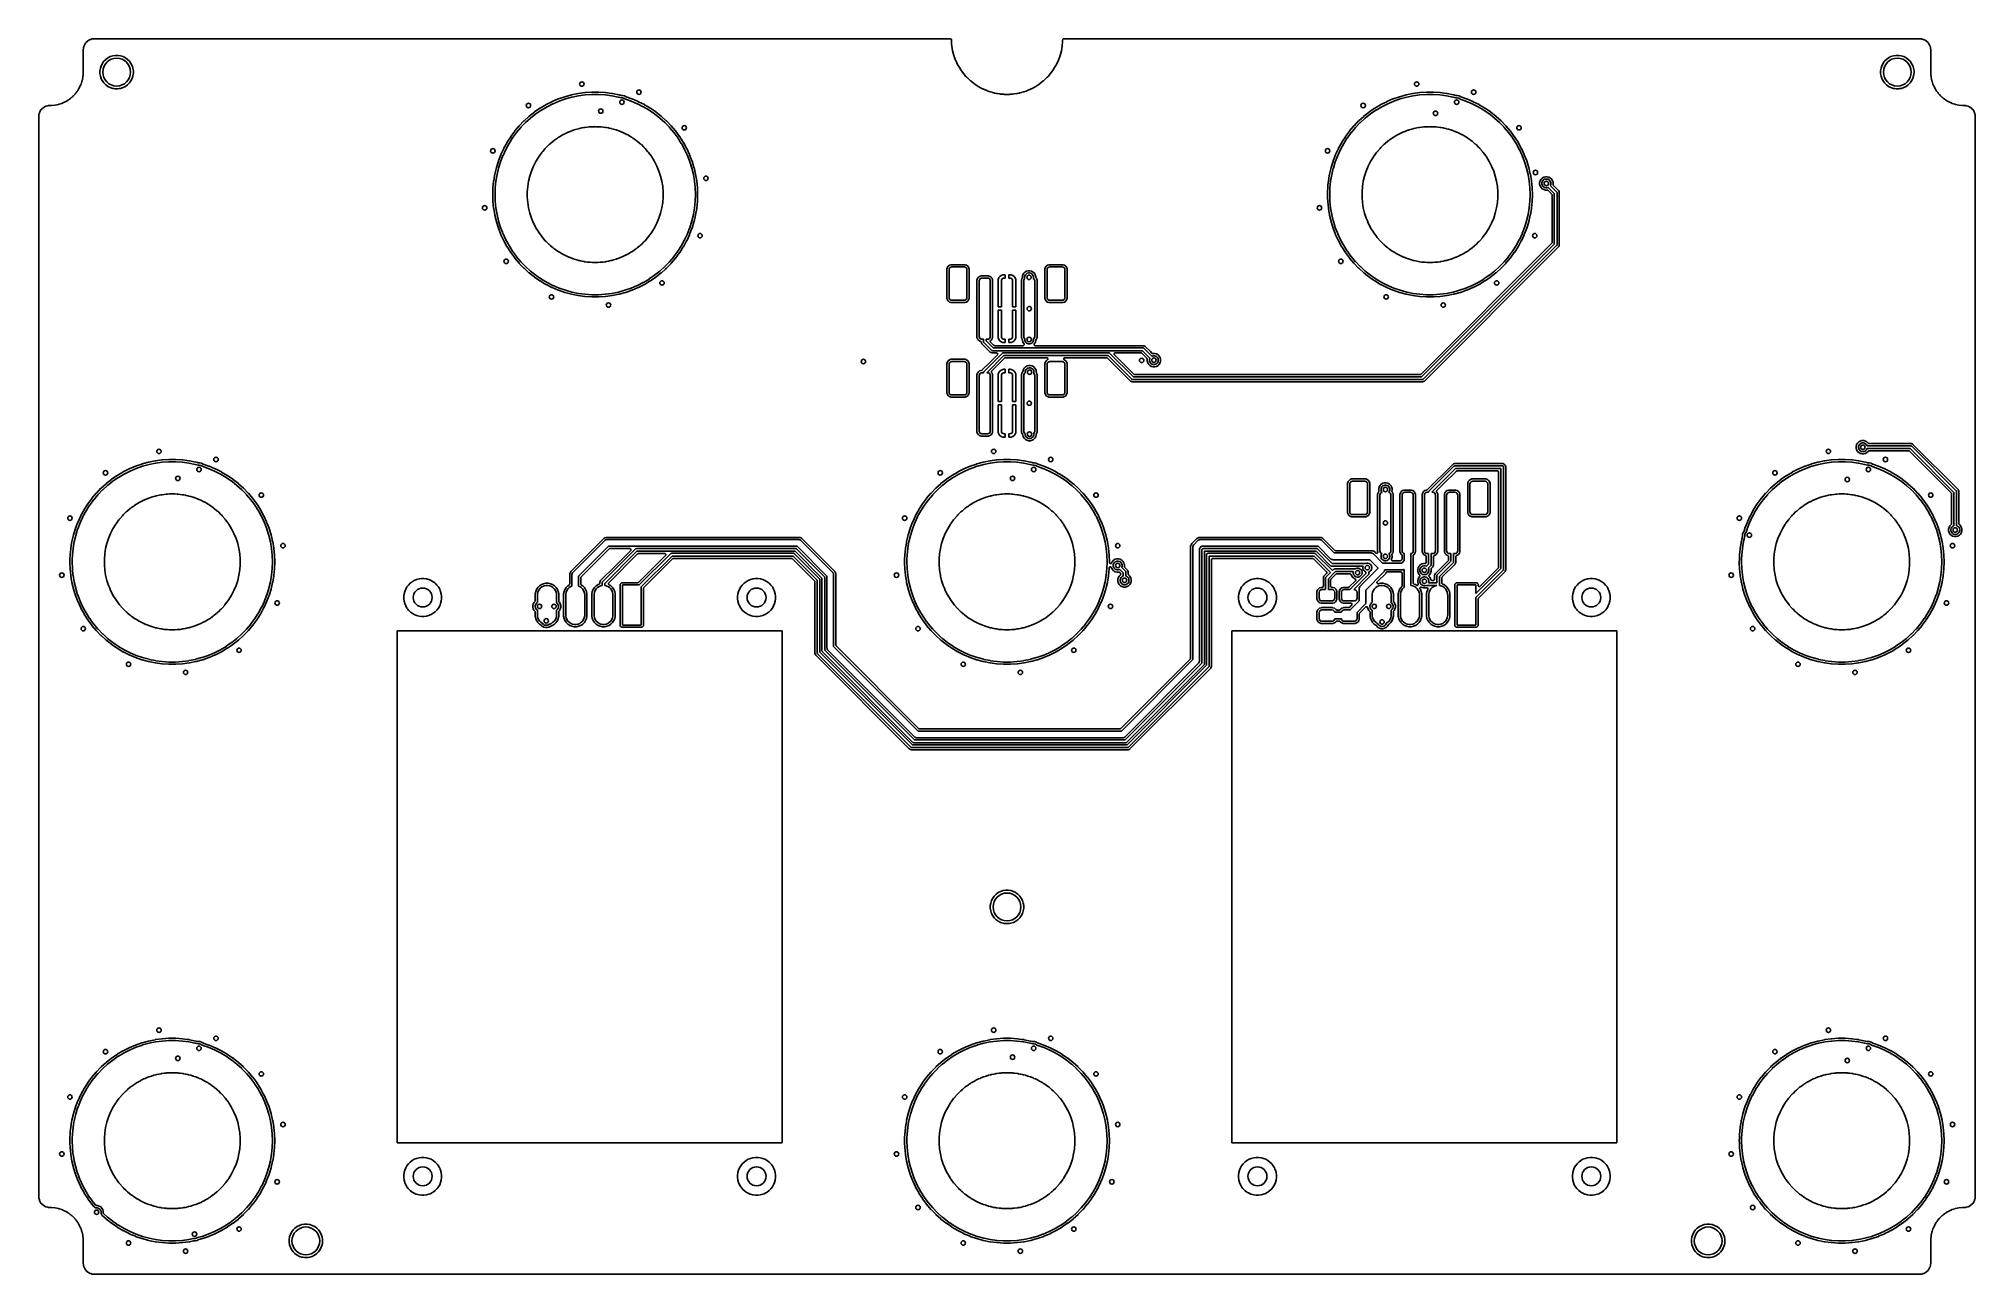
# Model space of a CAD drawing. Header units: inches. Extents: x 0.79 to 7.64, y -5.35 to -0.98.
import ezdxf

# ---------------------------------------------------------------- set-up
doc = ezdxf.new("R2010")
doc.units = ezdxf.units.IN
doc.header["$MEASUREMENT"] = 0
doc.layers.add('BLACK', color=250, linetype='CONTINUOUS')

msp = doc.modelspace()

# ---------------------------------------------------------------- linework, layer by layer
at = {"layer": 'BLACK', "linetype": 'CONTINUOUS'}
for p, q in [((0.9449, -1.0234), (0.9454, -1.0177)), ((0.9449, -1.0235), (0.9449, -1.0234)), ((0.9449, -1.0237), (0.9449, -1.0235)), ((0.9449, -1.0239), (0.9449, -1.0237)), ((0.9449, -1.0977), (0.9449, -1.0239)), ((0.9454, -1.0175), (0.9455, -1.0173)), ((0.9454, -1.0177), (0.9454, -1.0175)), ((0.9455, -1.0171), (0.9457, -1.016)), ((0.9455, -1.0173), (0.9455, -1.0171)), ((0.9457, -1.0159), (0.9458, -1.0158)), ((0.9457, -1.016), (0.9457, -1.0159)), ((0.9458, -1.0156), (0.9464, -1.0134)), ((0.9458, -1.0158), (0.9458, -1.0156)), ((0.9464, -1.0134), (0.9471, -1.0108)), ((0.9471, -1.0108), (0.9472, -1.0106)), ((0.9472, -1.0106), (0.9473, -1.0103)), ((0.9473, -1.0101), (0.9476, -1.0095)), ((0.9473, -1.0103), (0.9473, -1.0101)), ((0.9476, -1.0094), (0.9477, -1.0093)), ((0.9476, -1.0095), (0.9476, -1.0094)), ((0.9477, -1.0093), (0.95, -1.0044)), ((0.9477, -1.0093), (0.9477, -1.0093)), ((0.95, -1.0044), (0.9501, -1.0041)), ((0.9501, -1.0041), (0.9503, -1.0038)), ((0.9503, -1.0038), (0.9505, -1.0035)), ((0.9505, -1.0035), (0.9538, -0.9987)), ((0.9538, -0.9987), (0.954, -0.9985)), ((0.954, -0.9985), (0.9542, -0.9982)), ((0.9542, -0.9982), (0.9545, -0.998)), ((0.9545, -0.998), (0.9586, -0.9938)), ((0.9586, -0.9938), (0.9588, -0.9936)), ((0.9588, -0.9936), (0.9591, -0.9934)), ((0.9591, -0.9934), (0.9594, -0.9932)), ((0.9594, -0.9932), (0.9642, -0.9898)), ((0.9642, -0.9898), (0.9644, -0.9897)), ((0.9644, -0.9897), (0.9647, -0.9895)), ((0.9647, -0.9895), (0.965, -0.9893)), ((0.965, -0.9893), (0.9699, -0.9871)), ((0.9699, -0.9871), (0.97, -0.987)), ((0.97, -0.987), (0.9701, -0.987)), ((0.9701, -0.987), (0.9707, -0.9867)), ((0.9701, -0.987), (0.9701, -0.987)), ((0.9707, -0.9867), (0.971, -0.9866)), ((0.971, -0.9866), (0.9712, -0.9865)), ((0.9712, -0.9865), (0.9714, -0.9865)), ((0.9714, -0.9865), (0.9763, -0.9852)), ((0.9763, -0.9852), (0.9764, -0.9851)), ((0.9764, -0.9851), (0.9765, -0.9851)), ((0.9765, -0.9851), (0.9766, -0.9851)), ((0.9766, -0.9851), (0.9777, -0.9849)), ((0.9777, -0.9849), (0.9779, -0.9848)), ((0.9779, -0.9848), (0.9781, -0.9848)), ((0.9781, -0.9848), (0.9783, -0.9848)), ((0.9783, -0.9848), (0.9838, -0.9843)), ((0.9838, -0.9843), (0.9838, -0.9843)), ((0.9838, -0.9843), (0.9838, -0.9843)), ((0.9838, -0.9843), (0.984, -0.9843)), ((0.984, -0.9843), (0.9842, -0.9843)), ((0.9842, -0.9843), (0.9843, -0.9843)), ((0.9843, -0.9843), (0.9845, -0.9843)), ((0.9845, -0.9843), (4.0112, -0.9843)), ((4.0112, -0.9843), (4.0124, -0.9845)), ((4.0124, -0.9845), (4.0129, -0.9846)), ((4.0129, -0.9846), (4.0149, -0.986)), ((4.0149, -0.986), (4.015, -0.9862)), ((4.015, -0.9862), (4.0157, -0.9885)), ((4.0157, -0.9885), (4.0157, -0.9928)), ((4.0157, -0.9928), (4.0167, -1.0037)), ((4.0167, -1.0037), (4.0172, -1.0095)), ((4.0172, -1.0095), (4.0172, -1.0098)), ((4.0172, -1.0098), (4.0172, -1.0098)), ((4.0172, -1.0098), (4.0172, -1.01)), ((4.0172, -1.01), (4.0202, -1.0269)), ((4.0202, -1.0269), (4.0202, -1.027)), ((4.0202, -1.027), (4.0202, -1.027)), ((4.0202, -1.027), (4.0246, -1.0434)), ((4.4005, -1.0435), (4.405, -1.0269)), ((4.405, -1.0269), (4.408, -1.01)), ((4.408, -1.01), (4.4094, -0.9938)), ((4.4094, -0.9933), (4.4095, -0.9928)), ((4.4094, -0.9937), (4.4094, -0.9933)), ((4.4094, -0.9938), (4.4094, -0.9937)), ((4.4095, -0.9888), (4.4097, -0.9876)), ((4.4095, -0.9928), (4.4095, -0.9888)), ((4.4097, -0.9876), (4.4098, -0.9871)), ((4.4098, -0.9871), (4.4112, -0.9851)), ((4.4112, -0.9851), (4.4113, -0.9851)), ((4.4113, -0.9851), (4.4114, -0.985)), ((4.4114, -0.985), (4.4137, -0.9843)), ((4.4137, -0.9843), (7.4407, -0.9843)), ((7.4407, -0.9843), (7.4409, -0.9843)), ((7.4409, -0.9843), (7.441, -0.9843)), ((7.441, -0.9843), (7.4412, -0.9843)), ((7.4412, -0.9843), (7.4469, -0.9848)), ((7.4469, -0.9848), (7.4471, -0.9848)), ((7.4471, -0.9848), (7.4473, -0.9848)), ((7.4473, -0.9848), (7.4475, -0.9849)), ((7.4475, -0.9849), (7.4486, -0.9851)), ((7.4486, -0.9851), (7.4487, -0.9851)), ((7.4487, -0.9851), (7.4488, -0.9851)), ((7.4488, -0.9851), (7.4489, -0.9852)), ((7.4489, -0.9852), (7.4495, -0.9853)), ((7.4495, -0.9853), (7.4499, -0.9854)), ((7.4499, -0.9854), (7.4499, -0.9854)), ((7.4499, -0.9854), (7.4538, -0.9865)), ((7.4538, -0.9865), (7.454, -0.9865)), ((7.454, -0.9865), (7.4542, -0.9866)), ((7.4542, -0.9866), (7.4545, -0.9867)), ((7.4545, -0.9867), (7.455, -0.9869)), ((7.455, -0.9869), (7.455, -0.9869)), ((7.455, -0.9869), (7.455, -0.9869)), ((7.455, -0.9869), (7.455, -0.9869)), ((7.455, -0.9869), (7.4551, -0.987)), ((7.4551, -0.987), (7.4551, -0.987)), ((7.4551, -0.987), (7.4552, -0.987)), ((7.4552, -0.987), (7.4553, -0.9871)), ((7.4553, -0.9871), (7.4564, -0.9876)), ((7.4564, -0.9876), (7.4569, -0.9878)), ((7.4569, -0.9878), (7.4569, -0.9878)), ((7.4569, -0.9878), (7.4569, -0.9878)), ((7.4569, -0.9878), (7.4602, -0.9893)), ((7.4602, -0.9893), (7.4605, -0.9895)), ((7.4605, -0.9895), (7.4608, -0.9897)), ((7.4608, -0.9897), (7.4608, -0.9897)), ((7.4608, -0.9897), (7.461, -0.9898)), ((7.461, -0.9898), (7.4653, -0.9928)), ((7.4653, -0.9928), (7.4658, -0.9932)), ((7.4658, -0.9932), (7.4661, -0.9934)), ((7.4661, -0.9934), (7.4663, -0.9936)), ((7.4663, -0.9936), (7.4666, -0.9938)), ((7.4666, -0.9938), (7.4707, -0.998)), ((7.4707, -0.998), (7.471, -0.9982)), ((7.471, -0.9982), (7.4712, -0.9985)), ((7.4712, -0.9985), (7.4714, -0.9987)), ((7.4714, -0.9987), (7.4747, -1.0035)), ((7.4747, -1.0035), (7.4749, -1.0038)), ((7.4749, -1.0038), (7.475, -1.004)), ((7.475, -1.004), (7.4751, -1.0041)), ((7.4751, -1.0041), (7.4752, -1.0044)), ((7.4752, -1.0044), (7.4775, -1.0093)), ((7.4775, -1.0093), (7.4775, -1.0093)), ((7.4775, -1.0093), (7.4776, -1.0094)), ((7.4776, -1.0094), (7.4776, -1.0094)), ((7.4776, -1.0094), (7.4776, -1.0095)), ((7.4776, -1.0095), (7.4779, -1.0101)), ((7.4779, -1.0101), (7.4779, -1.0103)), ((7.4779, -1.0103), (7.478, -1.0106)), ((7.478, -1.0106), (7.4781, -1.0108)), ((7.4781, -1.0108), (7.4794, -1.0156)), ((7.4794, -1.0156), (7.4794, -1.0158)), ((7.4794, -1.0158), (7.4794, -1.0159)), ((7.4794, -1.0159), (7.4795, -1.016)), ((7.4795, -1.016), (7.4796, -1.0166)), ((7.4796, -1.0166), (7.4796, -1.0166)), ((7.4796, -1.0166), (7.4797, -1.0171)), ((7.4797, -1.0171), (7.4797, -1.0173)), ((7.4797, -1.0173), (7.4798, -1.0175)), ((7.4798, -1.0175), (7.4798, -1.0177)), ((7.4798, -1.0177), (7.4803, -1.0234)), ((7.4803, -1.0234), (7.4803, -1.0235)), ((7.4803, -1.0235), (7.4803, -1.0237)), ((7.4803, -1.0237), (7.4803, -1.0239)), ((7.4803, -1.0239), (7.4803, -1.1086)), ((1.0054, -1.0885), (1.0039, -1.0977)), ((1.0082, -1.0797), (1.0054, -1.0885)), ((1.0125, -1.0714), (1.0082, -1.0797)), ((1.0144, -1.0687), (1.0125, -1.0714)), ((1.0179, -1.0639), (1.0144, -1.0687)), ((1.0245, -1.0573), (1.0179, -1.0639)), ((1.032, -1.0518), (1.0245, -1.0573)), ((1.0245, -1.0573), (1.0245, -1.0573)), ((1.0403, -1.0476), (1.032, -1.0518)), ((1.0492, -1.0447), (1.0403, -1.0476)), ((1.0583, -1.0433), (1.0492, -1.0447)), ((1.0676, -1.0433), (1.0583, -1.0433)), ((1.0583, -1.0433), (1.0583, -1.0433)), ((1.0583, -1.0433), (1.0583, -1.0433)), ((1.0768, -1.0447), (1.0676, -1.0433)), ((1.0676, -1.0433), (1.0676, -1.0433)), ((1.0676, -1.0433), (1.0676, -1.0433)), ((1.0857, -1.0476), (1.0768, -1.0447)), ((1.0938, -1.0517), (1.0857, -1.0476)), ((1.094, -1.0518), (1.0938, -1.0517)), ((1.0938, -1.0517), (1.0938, -1.0517)), ((1.0943, -1.0521), (1.094, -1.0518)), ((1.094, -1.0518), (1.094, -1.0518)), ((1.094, -1.0518), (1.094, -1.0518)), ((1.1015, -1.0573), (1.0943, -1.0521)), ((1.0943, -1.0521), (1.0943, -1.0521)), ((1.1081, -1.0639), (1.1015, -1.0573)), ((1.1015, -1.0573), (1.1015, -1.0573)), ((1.1015, -1.0573), (1.1015, -1.0573)), ((1.1135, -1.0714), (1.1081, -1.0639)), ((1.1177, -1.0797), (1.1135, -1.0714)), ((1.1187, -1.0827), (1.1177, -1.0797)), ((1.1206, -1.0885), (1.1187, -1.0827)), ((1.1221, -1.0977), (1.1206, -1.0885)), ((4.0246, -1.0434), (4.0246, -1.0434)), ((4.0246, -1.0434), (4.0247, -1.0435)), ((4.0247, -1.0435), (4.0247, -1.0435)), ((4.0247, -1.0435), (4.0247, -1.0435)), ((4.0247, -1.0435), (4.0247, -1.0436)), ((4.0247, -1.0436), (4.0247, -1.0436)), ((4.0247, -1.0436), (4.0297, -1.0573)), ((4.0297, -1.0573), (4.0305, -1.0597)), ((4.0305, -1.0597), (4.0325, -1.0639)), ((4.0325, -1.0639), (4.035, -1.0692)), ((4.035, -1.0692), (4.0378, -1.0752)), ((4.0378, -1.0752), (4.0378, -1.0752)), ((4.0378, -1.0752), (4.0464, -1.0901)), ((4.0464, -1.0901), (4.0464, -1.0901)), ((4.0464, -1.0901), (4.0482, -1.0927)), ((4.0482, -1.0927), (4.0482, -1.0928)), ((4.0482, -1.0928), (4.0484, -1.093)), ((4.0484, -1.093), (4.0484, -1.093)), ((4.0484, -1.093), (4.0484, -1.093)), ((4.0484, -1.093), (4.0563, -1.1042)), ((4.3735, -1.0977), (4.3761, -1.0939)), ((4.3761, -1.0939), (4.3763, -1.0938)), ((4.3763, -1.0938), (4.377, -1.0926)), ((4.377, -1.0926), (4.3771, -1.0925)), ((4.3771, -1.0925), (4.3788, -1.0901)), ((4.3788, -1.0901), (4.3874, -1.0752)), ((4.3788, -1.0901), (4.3788, -1.0901)), ((4.3874, -1.0752), (4.3947, -1.0597)), ((4.3947, -1.0597), (4.4005, -1.0435)), ((7.3046, -1.0885), (7.3031, -1.0977)), ((7.3075, -1.0797), (7.3046, -1.0885)), ((7.3117, -1.0714), (7.3075, -1.0797)), ((7.3136, -1.0687), (7.3117, -1.0714)), ((7.3171, -1.0639), (7.3136, -1.0687)), ((7.3237, -1.0573), (7.3171, -1.0639)), ((7.3312, -1.0518), (7.3237, -1.0573)), ((7.3237, -1.0573), (7.3237, -1.0573)), ((7.3395, -1.0476), (7.3312, -1.0518)), ((7.3484, -1.0447), (7.3395, -1.0476)), ((7.3576, -1.0433), (7.3484, -1.0447)), ((7.3669, -1.0433), (7.3576, -1.0433)), ((7.3576, -1.0433), (7.3576, -1.0433)), ((7.3576, -1.0433), (7.3576, -1.0433)), ((7.376, -1.0447), (7.3669, -1.0433)), ((7.3669, -1.0433), (7.3669, -1.0433)), ((7.3669, -1.0433), (7.3669, -1.0433)), ((7.3849, -1.0476), (7.376, -1.0447)), ((7.393, -1.0517), (7.3849, -1.0476)), ((7.3932, -1.0518), (7.393, -1.0517)), ((7.393, -1.0517), (7.393, -1.0517)), ((7.3935, -1.0521), (7.3932, -1.0518)), ((7.3932, -1.0518), (7.3932, -1.0518)), ((7.3932, -1.0518), (7.3932, -1.0518)), ((7.4007, -1.0573), (7.3935, -1.0521)), ((7.3935, -1.0521), (7.3935, -1.0521)), ((7.4073, -1.0639), (7.4007, -1.0573)), ((7.4007, -1.0573), (7.4007, -1.0573)), ((7.4007, -1.0573), (7.4007, -1.0573)), ((7.4127, -1.0714), (7.4073, -1.0639)), ((7.417, -1.0797), (7.4127, -1.0714)), ((7.4179, -1.0827), (7.417, -1.0797)), ((7.4198, -1.0885), (7.4179, -1.0827)), ((7.4213, -1.0977), (7.4198, -1.0885)), ((0.926, -1.1668), (0.9295, -1.1607)), ((0.9295, -1.1607), (0.9302, -1.1595)), ((0.9302, -1.1595), (0.9305, -1.1589)), ((0.9305, -1.1589), (0.9322, -1.1561)), ((0.9322, -1.1561), (0.9355, -1.1486)), ((0.9355, -1.1486), (0.936, -1.1476)), ((0.936, -1.1476), (0.9361, -1.1472)), ((0.9361, -1.1472), (0.9372, -1.1448)), ((0.9372, -1.1448), (0.9403, -1.1354)), ((0.9403, -1.1354), (0.9404, -1.1351)), ((0.9404, -1.135), (0.941, -1.133)), ((0.9404, -1.1351), (0.9404, -1.135)), ((0.941, -1.133), (0.9436, -1.1209)), ((0.9436, -1.1209), (0.9449, -1.1086)), ((0.9449, -1.1023), (0.9449, -1.0977)), ((0.9449, -1.1024), (0.9449, -1.1023)), ((0.9449, -1.1086), (0.9449, -1.1024)), ((1.0039, -1.0977), (1.0039, -1.107)), ((1.0039, -1.107), (1.0054, -1.1162)), ((1.0054, -1.1162), (1.0082, -1.125)), ((1.0082, -1.125), (1.0123, -1.133)), ((1.0123, -1.133), (1.0125, -1.1333)), ((1.0125, -1.1333), (1.0125, -1.1333)), ((1.0125, -1.1333), (1.0179, -1.1408)), ((1.0179, -1.1408), (1.0179, -1.1408)), ((1.0179, -1.1408), (1.0179, -1.1408)), ((1.0179, -1.1408), (1.0245, -1.1474)), ((1.0245, -1.1474), (1.032, -1.1529)), ((1.032, -1.1529), (1.0403, -1.1571)), ((1.0403, -1.1571), (1.0492, -1.16)), ((1.0492, -1.16), (1.0492, -1.16)), ((1.0492, -1.16), (1.0492, -1.16)), ((1.0492, -1.16), (1.0528, -1.1606)), ((1.0528, -1.1606), (1.0583, -1.1614)), ((1.0583, -1.1614), (1.0676, -1.1614)), ((1.0676, -1.1614), (1.0717, -1.1608)), ((1.0676, -1.1614), (1.0676, -1.1614)), ((1.0717, -1.1608), (1.0768, -1.16)), ((1.0768, -1.16), (1.0768, -1.16)), ((1.0768, -1.16), (1.0768, -1.16)), ((1.0768, -1.16), (1.0768, -1.16)), ((1.0768, -1.16), (1.0768, -1.16)), ((1.0768, -1.16), (1.0769, -1.16)), ((1.0769, -1.16), (1.0771, -1.1599)), ((1.0771, -1.1599), (1.0857, -1.1571)), ((1.0857, -1.1571), (1.094, -1.1529)), ((1.094, -1.1529), (1.1015, -1.1474)), ((1.1015, -1.1474), (1.1081, -1.1408)), ((1.1081, -1.1408), (1.1135, -1.1333)), ((1.1135, -1.1333), (1.1177, -1.125)), ((1.1177, -1.125), (1.1206, -1.1162)), ((1.1206, -1.1162), (1.1218, -1.1086)), ((1.1206, -1.1162), (1.1206, -1.1162)), ((1.1218, -1.1086), (1.1221, -1.107)), ((1.1221, -1.107), (1.1221, -1.0977)), ((4.0563, -1.1042), (4.0563, -1.1042)), ((4.0563, -1.1042), (4.0563, -1.1042)), ((4.0563, -1.1042), (4.0585, -1.1068)), ((4.0585, -1.1068), (4.0586, -1.107)), ((4.0586, -1.107), (4.0592, -1.1077)), ((4.0592, -1.1077), (4.0592, -1.1078)), ((4.0592, -1.1078), (4.0592, -1.1078)), ((4.0592, -1.1078), (4.0673, -1.1174)), ((4.0673, -1.1174), (4.0699, -1.1199)), ((4.0699, -1.1199), (4.0699, -1.1199)), ((4.0699, -1.1199), (4.07, -1.12)), ((4.07, -1.12), (4.0702, -1.1204)), ((4.0702, -1.1204), (4.0712, -1.1213)), ((4.0712, -1.1213), (4.0712, -1.1213)), ((4.0712, -1.1213), (4.0712, -1.1213)), ((4.0712, -1.1213), (4.0795, -1.1295)), ((4.0795, -1.1295), (4.0809, -1.1308)), ((4.0809, -1.1308), (4.0825, -1.1321)), ((4.0825, -1.1321), (4.0825, -1.1321)), ((4.0825, -1.1321), (4.0825, -1.1321)), ((4.0825, -1.1321), (4.0826, -1.1321)), ((4.0826, -1.1321), (4.083, -1.1326)), ((4.083, -1.1326), (4.0843, -1.1336)), ((4.0843, -1.1336), (4.0843, -1.1336)), ((4.0843, -1.1336), (4.0843, -1.1336)), ((4.0843, -1.1336), (4.0858, -1.1348)), ((4.0858, -1.1348), (4.0858, -1.1348)), ((4.0858, -1.1348), (4.0926, -1.1406)), ((4.0926, -1.1406), (4.0927, -1.1406)), ((4.0927, -1.1406), (4.0961, -1.143)), ((4.0961, -1.143), (4.0963, -1.1432)), ((4.0963, -1.1432), (4.0968, -1.1436)), ((4.0968, -1.1436), (4.0968, -1.1436)), ((4.0968, -1.1436), (4.0983, -1.1446)), ((4.0983, -1.1446), (4.0984, -1.1446)), ((4.0984, -1.1446), (4.1019, -1.1471)), ((4.1019, -1.1471), (4.1067, -1.1504)), ((4.1067, -1.1504), (4.1067, -1.1504)), ((4.1067, -1.1504), (4.1067, -1.1504)), ((4.1067, -1.1504), (4.1068, -1.1505)), ((4.1068, -1.1505), (4.1068, -1.1505)), ((4.1068, -1.1505), (4.1068, -1.1505)), ((4.1068, -1.1505), (4.1107, -1.1527)), ((4.1107, -1.1527), (4.1107, -1.1527)), ((4.1107, -1.1527), (4.1108, -1.1528)), ((4.1108, -1.1528), (4.1116, -1.1533)), ((4.1116, -1.1533), (4.1133, -1.1542)), ((4.1133, -1.1542), (4.1216, -1.159)), ((4.1216, -1.159), (4.1262, -1.1612)), ((4.1262, -1.1612), (4.1271, -1.1617)), ((4.1271, -1.1617), (4.129, -1.1625)), ((4.129, -1.1625), (4.1332, -1.1644)), ((4.1332, -1.1644), (4.1372, -1.1663)), ((4.288, -1.1663), (4.2962, -1.1625)), ((4.2962, -1.1625), (4.2981, -1.1617)), ((4.2981, -1.1617), (4.299, -1.1612)), ((4.299, -1.1612), (4.3036, -1.159)), ((4.3036, -1.159), (4.3119, -1.1542)), ((4.3119, -1.1542), (4.3136, -1.1533)), ((4.3136, -1.1533), (4.3144, -1.1528)), ((4.3144, -1.1528), (4.3185, -1.1504)), ((4.3185, -1.1504), (4.3269, -1.1446)), ((4.3269, -1.1446), (4.3284, -1.1436)), ((4.3284, -1.1436), (4.329, -1.1431)), ((4.329, -1.1431), (4.3326, -1.1406)), ((4.3326, -1.1406), (4.3409, -1.1336)), ((4.3409, -1.1336), (4.3422, -1.1326)), ((4.3422, -1.1326), (4.3426, -1.1321)), ((4.3426, -1.1321), (4.3457, -1.1295)), ((4.3457, -1.1295), (4.354, -1.1213)), ((4.354, -1.1213), (4.355, -1.1204)), ((4.355, -1.1204), (4.3552, -1.12)), ((4.3552, -1.12), (4.3579, -1.1174)), ((4.3579, -1.1174), (4.366, -1.1077)), ((4.366, -1.1077), (4.3666, -1.107)), ((4.3666, -1.107), (4.3667, -1.1068)), ((4.3667, -1.1068), (4.3689, -1.1042)), ((4.3689, -1.1042), (4.3735, -1.0977)), ((7.3031, -1.0977), (7.3031, -1.107)), ((7.3031, -1.107), (7.3046, -1.1162)), ((7.3046, -1.1162), (7.3075, -1.125)), ((7.3075, -1.125), (7.3115, -1.133)), ((7.3115, -1.133), (7.3117, -1.1333)), ((7.3117, -1.1333), (7.3117, -1.1333)), ((7.3117, -1.1333), (7.3171, -1.1408)), ((7.3171, -1.1408), (7.3171, -1.1408)), ((7.3171, -1.1408), (7.3171, -1.1408)), ((7.3171, -1.1408), (7.3237, -1.1474)), ((7.3237, -1.1474), (7.3312, -1.1529)), ((7.3312, -1.1529), (7.3395, -1.1571)), ((7.3395, -1.1571), (7.3484, -1.16)), ((7.3484, -1.16), (7.3484, -1.16)), ((7.3484, -1.16), (7.3484, -1.16)), ((7.3484, -1.16), (7.352, -1.1606)), ((7.352, -1.1606), (7.3576, -1.1614)), ((7.3576, -1.1614), (7.3669, -1.1614)), ((7.3669, -1.1614), (7.3709, -1.1608)), ((7.3669, -1.1614), (7.3669, -1.1614)), ((7.3709, -1.1608), (7.376, -1.16)), ((7.376, -1.16), (7.376, -1.16)), ((7.376, -1.16), (7.376, -1.16)), ((7.376, -1.16), (7.376, -1.16)), ((7.376, -1.16), (7.376, -1.16)), ((7.376, -1.16), (7.3761, -1.16)), ((7.3761, -1.16), (7.3763, -1.1599)), ((7.3763, -1.1599), (7.3849, -1.1571)), ((7.3849, -1.1571), (7.3932, -1.1529)), ((7.3932, -1.1529), (7.4007, -1.1474)), ((7.4007, -1.1474), (7.4073, -1.1408)), ((7.4073, -1.1408), (7.4127, -1.1333)), ((7.4127, -1.1333), (7.417, -1.125)), ((7.417, -1.125), (7.4198, -1.1162)), ((7.4198, -1.1162), (7.421, -1.1086)), ((7.4198, -1.1162), (7.4198, -1.1162)), ((7.421, -1.1086), (7.4213, -1.107)), ((7.4213, -1.107), (7.4213, -1.0977)), ((7.4803, -1.1086), (7.4816, -1.1209)), ((7.4816, -1.1209), (7.4842, -1.133)), ((7.4842, -1.133), (7.4842, -1.133)), ((7.4842, -1.133), (7.4842, -1.133)), ((7.4842, -1.133), (7.4843, -1.1333)), ((7.4843, -1.1333), (7.4848, -1.1348)), ((7.4848, -1.1348), (7.4848, -1.135)), ((7.4848, -1.135), (7.4848, -1.135)), ((7.4848, -1.135), (7.4848, -1.1351)), ((7.4848, -1.1351), (7.4849, -1.1353)), ((7.4849, -1.1353), (7.4849, -1.1354)), ((7.4849, -1.1354), (7.4852, -1.1361)), ((7.4852, -1.1361), (7.4852, -1.1361)), ((7.4852, -1.1361), (7.488, -1.1448)), ((7.488, -1.1448), (7.489, -1.1471)), ((7.489, -1.1471), (7.489, -1.1471)), ((7.489, -1.1471), (7.4891, -1.1472)), ((7.4891, -1.1472), (7.4892, -1.1476)), ((7.4892, -1.1476), (7.4897, -1.1486)), ((7.4897, -1.1486), (7.4897, -1.1486)), ((7.4897, -1.1486), (7.4897, -1.1486)), ((7.4897, -1.1486), (7.493, -1.1561)), ((7.493, -1.1561), (7.493, -1.1561)), ((7.493, -1.1561), (7.4946, -1.1588)), ((7.4946, -1.1588), (7.4946, -1.1588)), ((7.4946, -1.1588), (7.4947, -1.159)), ((7.4947, -1.159), (7.495, -1.1595)), ((7.495, -1.1595), (7.4957, -1.1607)), ((7.4957, -1.1607), (7.4958, -1.1608)), ((7.4958, -1.1608), (7.4992, -1.1668)), ((0.797, -1.2342), (0.8011, -1.2301)), ((0.8011, -1.2301), (0.8014, -1.2298)), ((0.8014, -1.2298), (0.8016, -1.2296)), ((0.8016, -1.2296), (0.8019, -1.2294)), ((0.8019, -1.2294), (0.8067, -1.2261)), ((0.8067, -1.2261), (0.807, -1.2259)), ((0.807, -1.2259), (0.8073, -1.2257)), ((0.8073, -1.2257), (0.8076, -1.2255)), ((0.8076, -1.2255), (0.8124, -1.2233)), ((0.8124, -1.2233), (0.8125, -1.2232)), ((0.8125, -1.2232), (0.8126, -1.2232)), ((0.8126, -1.2232), (0.8132, -1.2229)), ((0.8126, -1.2232), (0.8126, -1.2232)), ((0.8132, -1.2229), (0.8135, -1.2228)), ((0.8135, -1.2228), (0.8137, -1.2228)), ((0.8137, -1.2228), (0.814, -1.2227)), ((0.814, -1.2227), (0.8188, -1.2214)), ((0.8188, -1.2214), (0.8189, -1.2214)), ((0.8189, -1.2214), (0.819, -1.2213)), ((0.819, -1.2213), (0.8192, -1.2213)), ((0.8192, -1.2213), (0.8202, -1.2211)), ((0.8202, -1.2211), (0.8204, -1.2211)), ((0.8204, -1.2211), (0.8206, -1.221)), ((0.8206, -1.221), (0.8209, -1.221)), ((0.8209, -1.221), (0.8263, -1.2205)), ((0.8263, -1.2205), (0.8263, -1.2205)), ((0.8263, -1.2205), (0.8263, -1.2205)), ((0.8263, -1.2205), (0.8265, -1.2205)), ((0.8265, -1.2205), (0.8267, -1.2205)), ((0.8267, -1.2205), (0.8269, -1.2205)), ((0.8269, -1.2205), (0.827, -1.2205)), ((0.827, -1.2205), (0.833, -1.2205)), ((0.833, -1.2205), (0.8453, -1.2192)), ((0.833, -1.2205), (0.833, -1.2205)), ((0.8453, -1.2192), (0.8574, -1.2166)), ((0.8574, -1.2166), (0.8594, -1.216)), ((0.8594, -1.216), (0.8595, -1.2159)), ((0.8595, -1.2159), (0.8598, -1.2159)), ((0.8598, -1.2159), (0.8692, -1.2128)), ((0.8692, -1.2128), (0.8716, -1.2117)), ((0.8716, -1.2117), (0.872, -1.2116)), ((0.872, -1.2116), (0.873, -1.2111)), ((0.873, -1.2111), (0.8805, -1.2078)), ((0.8805, -1.2078), (0.8833, -1.2061)), ((0.8833, -1.2061), (0.8839, -1.2058)), ((0.8839, -1.2058), (0.8851, -1.2051)), ((0.8851, -1.2051), (0.8912, -1.2016)), ((0.8912, -1.2016), (0.8942, -1.1994)), ((0.8942, -1.1994), (0.8943, -1.1993)), ((0.8943, -1.1993), (0.8943, -1.1993)), ((0.8943, -1.1993), (0.8943, -1.1993)), ((0.8943, -1.1993), (0.8944, -1.1993)), ((0.8944, -1.1993), (0.8945, -1.1992)), ((0.8945, -1.1992), (0.8952, -1.1988)), ((0.8945, -1.1992), (0.8945, -1.1992)), ((0.8952, -1.1988), (0.8962, -1.1979)), ((0.8962, -1.1979), (0.8963, -1.1979)), ((0.8963, -1.1979), (0.8964, -1.1978)), ((0.8964, -1.1978), (0.9012, -1.1943)), ((0.8964, -1.1978), (0.8964, -1.1978)), ((0.9012, -1.1943), (0.9046, -1.1913)), ((0.9046, -1.1913), (0.9055, -1.1905)), ((0.9055, -1.1905), (0.9065, -1.1895)), ((0.9065, -1.1895), (0.9066, -1.1895)), ((0.9066, -1.1895), (0.9083, -1.1879)), ((0.9066, -1.1895), (0.9066, -1.1895)), ((0.9083, -1.1879), (0.9104, -1.186)), ((0.9104, -1.186), (0.9139, -1.1821)), ((0.9139, -1.1821), (0.9149, -1.1811)), ((0.9149, -1.1811), (0.9157, -1.1802)), ((0.9157, -1.1801), (0.9174, -1.1783)), ((0.9157, -1.1802), (0.9157, -1.1801)), ((0.9157, -1.1801), (0.9157, -1.1801)), ((0.9157, -1.1801), (0.9157, -1.1801)), ((0.9157, -1.1802), (0.9157, -1.1802)), ((0.9174, -1.1783), (0.9187, -1.1768)), ((0.9187, -1.1768), (0.9223, -1.1719)), ((0.9223, -1.1719), (0.9232, -1.1708)), ((0.9232, -1.1708), (0.9237, -1.1699)), ((0.9237, -1.1699), (0.926, -1.1668)), ((2.5605, -1.2302), (2.5413, -1.2434)), ((2.5608, -1.23), (2.5605, -1.2302)), ((2.561, -1.2299), (2.5608, -1.23)), ((2.5613, -1.2297), (2.561, -1.2299)), ((2.5814, -1.2178), (2.5613, -1.2297)), ((2.5654, -1.2367), (2.5855, -1.2248)), ((2.5816, -1.2177), (2.5814, -1.2178)), ((2.5819, -1.2175), (2.5816, -1.2177)), ((2.5821, -1.2174), (2.5819, -1.2175)), ((2.603, -1.2069), (2.5821, -1.2174)), ((2.5855, -1.2248), (2.5858, -1.2246)), ((2.5858, -1.2246), (2.6066, -1.2141)), ((2.6032, -1.2068), (2.603, -1.2069)), ((2.6035, -1.2066), (2.6032, -1.2068)), ((2.6037, -1.2065), (2.6035, -1.2066)), ((2.6252, -1.1974), (2.6037, -1.2065)), ((2.6066, -1.2141), (2.6069, -1.214)), ((2.6069, -1.214), (2.6284, -1.2048)), ((2.6255, -1.1973), (2.6252, -1.1974)), ((2.6258, -1.1972), (2.6255, -1.1973)), ((2.6261, -1.1971), (2.6258, -1.1972)), ((2.6481, -1.1894), (2.6261, -1.1971)), ((2.6284, -1.2048), (2.6287, -1.2047)), ((2.6287, -1.2047), (2.6508, -1.1971)), ((2.6484, -1.1893), (2.6481, -1.1894)), ((2.6487, -1.1892), (2.6484, -1.1893)), ((2.6489, -1.1892), (2.6487, -1.1892)), ((2.6715, -1.183), (2.6489, -1.1892)), ((2.6508, -1.1971), (2.6511, -1.197)), ((2.6511, -1.197), (2.6736, -1.1908)), ((2.6717, -1.1829), (2.6715, -1.183)), ((2.672, -1.1829), (2.6717, -1.1829)), ((2.6722, -1.1828), (2.672, -1.1829)), ((2.6723, -1.1828), (2.6722, -1.1828)), ((2.6952, -1.1781), (2.6723, -1.1828)), ((2.6723, -1.1828), (2.6723, -1.1828)), ((2.6723, -1.1828), (2.6723, -1.1828)), ((2.6736, -1.1908), (2.6739, -1.1907)), ((2.6739, -1.1907), (2.6968, -1.1861)), ((2.6955, -1.1781), (2.6952, -1.1781)), ((2.6958, -1.178), (2.6955, -1.1781)), ((2.6961, -1.178), (2.6958, -1.178)), ((2.7192, -1.1749), (2.6961, -1.178)), ((2.6968, -1.1861), (2.6971, -1.186)), ((2.6971, -1.186), (2.7203, -1.1829)), ((2.7194, -1.1749), (2.7192, -1.1749)), ((2.7195, -1.1749), (2.7194, -1.1749)), ((2.7198, -1.1748), (2.7195, -1.1749)), ((2.7201, -1.1748), (2.7198, -1.1748)), ((2.7198, -1.1748), (2.7198, -1.1748)), ((2.7198, -1.1748), (2.7198, -1.1748)), ((2.7434, -1.1732), (2.7201, -1.1748)), ((2.7203, -1.1829), (2.7206, -1.1829)), ((2.7206, -1.1829), (2.7439, -1.1813)), ((2.7436, -1.1732), (2.7434, -1.1732)), ((2.744, -1.1732), (2.7436, -1.1732)), ((2.7436, -1.1732), (2.7436, -1.1732)), ((2.7436, -1.1732), (2.7436, -1.1732)), ((2.7439, -1.1813), (2.7442, -1.1813)), ((2.7442, -1.1732), (2.744, -1.1732)), ((2.7676, -1.1732), (2.7442, -1.1732)), ((2.7442, -1.1732), (2.7442, -1.1732)), ((2.7442, -1.1813), (2.7676, -1.1813)), ((2.7679, -1.1732), (2.7676, -1.1732)), ((2.7676, -1.1732), (2.7676, -1.1732)), ((2.7676, -1.1813), (2.7679, -1.1813)), ((2.7682, -1.1732), (2.7679, -1.1732)), ((2.7679, -1.1813), (2.7912, -1.1829)), ((2.7683, -1.1732), (2.7682, -1.1732)), ((2.7682, -1.1732), (2.7682, -1.1732)), ((2.7684, -1.1732), (2.7683, -1.1732)), ((2.7917, -1.1748), (2.7684, -1.1732)), ((2.7912, -1.1829), (2.7915, -1.1829)), ((2.7915, -1.1829), (2.8147, -1.186)), ((2.792, -1.1748), (2.7917, -1.1748)), ((2.7923, -1.1749), (2.792, -1.1748)), ((2.7925, -1.1749), (2.7923, -1.1749)), ((2.7926, -1.1749), (2.7925, -1.1749)), ((2.8069, -1.1768), (2.7926, -1.1749)), ((2.8158, -1.178), (2.8069, -1.1768)), ((2.8147, -1.186), (2.815, -1.1861)), ((2.815, -1.1861), (2.8368, -1.1905)), ((2.816, -1.178), (2.8158, -1.178)), ((2.8163, -1.1781), (2.816, -1.178)), ((2.816, -1.178), (2.816, -1.178)), ((2.816, -1.178), (2.816, -1.178)), ((2.8166, -1.1781), (2.8163, -1.1781)), ((2.8395, -1.1828), (2.8166, -1.1781)), ((2.8166, -1.1781), (2.8166, -1.1781)), ((2.8166, -1.1781), (2.8166, -1.1781)), ((2.8368, -1.1905), (2.8379, -1.1907)), ((2.8379, -1.1907), (2.8382, -1.1908)), ((2.8382, -1.1908), (2.8474, -1.1933)), ((2.8398, -1.1829), (2.8395, -1.1828)), ((2.8401, -1.1829), (2.8398, -1.1829)), ((2.8398, -1.1829), (2.8398, -1.1829)), ((2.8398, -1.1829), (2.8398, -1.1829)), ((2.8403, -1.183), (2.8401, -1.1829)), ((2.8401, -1.1829), (2.8401, -1.1829)), ((2.8445, -1.1841), (2.8403, -1.183)), ((2.8472, -1.1849), (2.8445, -1.1841)), ((2.8483, -1.185), (2.8472, -1.1849)), ((2.8474, -1.1933), (2.8483, -1.193)), ((2.8535, -1.185), (2.8483, -1.185)), ((2.8483, -1.193), (2.8524, -1.193)), ((2.8524, -1.193), (2.8564, -1.1941)), ((2.8595, -1.1866), (2.8535, -1.185)), ((2.8535, -1.185), (2.8535, -1.185)), ((2.8564, -1.1941), (2.86, -1.1962)), ((2.8649, -1.1897), (2.8595, -1.1866)), ((2.86, -1.1962), (2.8608, -1.197)), ((2.8608, -1.197), (2.861, -1.1971)), ((2.861, -1.1971), (2.8831, -1.2047)), ((2.865, -1.1898), (2.8649, -1.1897)), ((2.8649, -1.1897), (2.8649, -1.1897)), ((2.8657, -1.1901), (2.865, -1.1898)), ((2.8858, -1.1971), (2.8657, -1.1901)), ((2.8831, -1.2047), (2.8834, -1.2048)), ((2.8834, -1.2048), (2.9049, -1.214)), ((2.886, -1.1972), (2.8858, -1.1971)), ((2.8863, -1.1973), (2.886, -1.1972)), ((2.8866, -1.1974), (2.8863, -1.1973)), ((2.9081, -1.2065), (2.8866, -1.1974)), ((2.9049, -1.214), (2.9052, -1.2141)), ((2.9052, -1.2141), (2.926, -1.2246)), ((2.9083, -1.2066), (2.9081, -1.2065)), ((2.9086, -1.2068), (2.9083, -1.2066)), ((2.9089, -1.2069), (2.9086, -1.2068)), ((2.9297, -1.2174), (2.9089, -1.2069)), ((2.926, -1.2246), (2.9263, -1.2248)), ((2.9263, -1.2248), (2.9464, -1.2367)), ((2.9299, -1.2175), (2.9297, -1.2174)), ((2.9302, -1.2177), (2.9299, -1.2175)), ((2.9305, -1.2178), (2.9302, -1.2177)), ((2.9436, -1.2256), (2.9305, -1.2178)), ((2.9504, -1.2296), (2.9436, -1.2256)), ((2.9505, -1.2297), (2.9504, -1.2296)), ((2.9508, -1.2299), (2.9505, -1.2297)), ((2.9511, -1.23), (2.9508, -1.2299)), ((2.9513, -1.2302), (2.9511, -1.23)), ((2.9511, -1.23), (2.9511, -1.23)), ((2.9705, -1.2434), (2.9513, -1.2302)), ((4.1372, -1.1663), (4.1372, -1.1663)), ((4.1372, -1.1663), (4.1372, -1.1663)), ((4.1372, -1.1663), (4.1414, -1.1678)), ((4.1414, -1.1678), (4.1421, -1.1681)), ((4.1421, -1.1681), (4.1421, -1.1681)), ((4.1421, -1.1681), (4.1421, -1.1681)), ((4.1421, -1.1681), (4.1421, -1.1681)), ((4.1421, -1.1681), (4.1423, -1.1682)), ((4.1423, -1.1682), (4.1434, -1.1686)), ((4.1434, -1.1686), (4.1452, -1.1692)), ((4.1452, -1.1692), (4.1454, -1.1693)), ((4.1454, -1.1693), (4.1454, -1.1693)), ((4.1454, -1.1693), (4.1454, -1.1693)), ((4.1454, -1.1693), (4.1454, -1.1693)), ((4.1454, -1.1693), (4.1533, -1.1722)), ((4.1533, -1.1722), (4.1589, -1.1737)), ((4.1589, -1.1737), (4.1602, -1.1741)), ((4.1602, -1.1741), (4.1621, -1.1745)), ((4.1621, -1.1745), (4.1661, -1.1756)), ((4.1661, -1.1756), (4.1675, -1.176)), ((4.1675, -1.176), (4.1698, -1.1766)), ((4.1698, -1.1766), (4.1698, -1.1766)), ((4.1698, -1.1766), (4.1699, -1.1766)), ((4.1699, -1.1766), (4.1699, -1.1766)), ((4.1699, -1.1766), (4.1699, -1.1766)), ((4.1699, -1.1766), (4.1699, -1.1766)), ((4.1699, -1.1766), (4.1699, -1.1766)), ((4.1699, -1.1766), (4.1699, -1.1766)), ((4.1699, -1.1766), (4.1759, -1.1777)), ((4.1759, -1.1777), (4.1774, -1.178)), ((4.1774, -1.178), (4.1793, -1.1783)), ((4.1793, -1.1783), (4.1855, -1.1794)), ((4.1855, -1.1794), (4.1868, -1.1796)), ((4.1868, -1.1796), (4.1869, -1.1796)), ((4.1869, -1.1796), (4.1869, -1.1796)), ((4.1869, -1.1796), (4.1869, -1.1796)), ((4.1869, -1.1796), (4.1869, -1.1796)), ((4.1869, -1.1796), (4.1869, -1.1796)), ((4.1869, -1.1796), (4.1883, -1.1797)), ((4.1883, -1.1797), (4.1883, -1.1797)), ((4.1883, -1.1797), (4.1883, -1.1797)), ((4.1883, -1.1797), (4.1889, -1.1798)), ((4.1889, -1.1798), (4.1933, -1.1802)), ((4.1933, -1.1802), (4.1949, -1.1804)), ((4.1949, -1.1804), (4.1968, -1.1805)), ((4.1968, -1.1805), (4.2011, -1.1809)), ((4.2011, -1.1809), (4.204, -1.1811)), ((4.204, -1.1811), (4.2108, -1.1811)), ((4.2108, -1.1811), (4.2126, -1.1812)), ((4.2126, -1.1812), (4.2144, -1.1811)), ((4.2144, -1.1811), (4.2212, -1.1811)), ((4.2212, -1.1811), (4.224, -1.1809)), ((4.224, -1.1809), (4.2283, -1.1805)), ((4.2283, -1.1805), (4.2285, -1.1805)), ((4.2285, -1.1805), (4.2303, -1.1804)), ((4.2303, -1.1804), (4.2318, -1.1802)), ((4.2318, -1.1802), (4.232, -1.1802)), ((4.232, -1.1802), (4.2371, -1.1797)), ((4.2371, -1.1797), (4.2383, -1.1796)), ((4.2383, -1.1796), (4.2458, -1.1783)), ((4.2383, -1.1796), (4.2383, -1.1796)), ((4.2383, -1.1796), (4.2383, -1.1796)), ((4.2458, -1.1783), (4.2459, -1.1783)), ((4.2459, -1.1783), (4.2478, -1.178)), ((4.2478, -1.178), (4.2492, -1.1777)), ((4.2492, -1.1777), (4.2494, -1.1777)), ((4.2494, -1.1777), (4.2539, -1.1769)), ((4.2539, -1.1769), (4.2551, -1.1767)), ((4.2551, -1.1767), (4.2552, -1.1766)), ((4.2551, -1.1767), (4.2551, -1.1767)), ((4.2552, -1.1766), (4.2552, -1.1766)), ((4.2552, -1.1766), (4.2552, -1.1766)), ((4.2552, -1.1766), (4.2552, -1.1766)), ((4.2552, -1.1766), (4.2552, -1.1766)), ((4.2552, -1.1766), (4.2553, -1.1766)), ((4.2553, -1.1766), (4.2553, -1.1766)), ((4.2553, -1.1766), (4.2553, -1.1766)), ((4.2553, -1.1766), (4.2555, -1.1766)), ((4.2555, -1.1766), (4.2577, -1.176)), ((4.2577, -1.176), (4.2631, -1.1745)), ((4.2631, -1.1745), (4.265, -1.1741)), ((4.265, -1.1741), (4.2663, -1.1737)), ((4.2663, -1.1737), (4.2719, -1.1722)), ((4.2719, -1.1722), (4.2799, -1.1693)), ((4.2799, -1.1693), (4.2818, -1.1686)), ((4.2818, -1.1686), (4.283, -1.1681)), ((4.283, -1.1681), (4.288, -1.1663)), ((5.5133, -1.2302), (5.494, -1.2434)), ((5.5135, -1.23), (5.5133, -1.2302)), ((5.5138, -1.2299), (5.5135, -1.23)), ((5.514, -1.2297), (5.5138, -1.2299)), ((5.5341, -1.2178), (5.514, -1.2297)), ((5.5181, -1.2367), (5.5382, -1.2248)), ((5.5343, -1.2177), (5.5341, -1.2178)), ((5.5346, -1.2175), (5.5343, -1.2177)), ((5.5349, -1.2174), (5.5346, -1.2175)), ((5.5557, -1.2069), (5.5349, -1.2174)), ((5.5382, -1.2248), (5.5385, -1.2246)), ((5.5385, -1.2246), (5.5594, -1.2141)), ((5.556, -1.2068), (5.5557, -1.2069)), ((5.5563, -1.2066), (5.556, -1.2068)), ((5.5565, -1.2065), (5.5563, -1.2066)), ((5.578, -1.1974), (5.5565, -1.2065)), ((5.5594, -1.2141), (5.5597, -1.214)), ((5.5597, -1.214), (5.5812, -1.2048)), ((5.5783, -1.1973), (5.578, -1.1974)), ((5.5786, -1.1972), (5.5783, -1.1973)), ((5.5788, -1.1971), (5.5786, -1.1972)), ((5.6009, -1.1894), (5.5788, -1.1971)), ((5.5812, -1.2048), (5.5815, -1.2047)), ((5.5815, -1.2047), (5.6035, -1.1971)), ((5.6011, -1.1893), (5.6009, -1.1894)), ((5.6014, -1.1892), (5.6011, -1.1893)), ((5.6017, -1.1892), (5.6014, -1.1892)), ((5.6242, -1.183), (5.6017, -1.1892)), ((5.6035, -1.1971), (5.6038, -1.197)), ((5.6038, -1.197), (5.6264, -1.1908)), ((5.6245, -1.1829), (5.6242, -1.183)), ((5.6248, -1.1829), (5.6245, -1.1829)), ((5.625, -1.1828), (5.6248, -1.1829)), ((5.6251, -1.1828), (5.625, -1.1828)), ((5.648, -1.1781), (5.6251, -1.1828)), ((5.6251, -1.1828), (5.6251, -1.1828)), ((5.6251, -1.1828), (5.6251, -1.1828)), ((5.6264, -1.1908), (5.6267, -1.1907)), ((5.6267, -1.1907), (5.6496, -1.1861)), ((5.6482, -1.1781), (5.648, -1.1781)), ((5.6485, -1.178), (5.6482, -1.1781)), ((5.6488, -1.178), (5.6485, -1.178)), ((5.672, -1.1749), (5.6488, -1.178)), ((5.6496, -1.1861), (5.6499, -1.186)), ((5.6499, -1.186), (5.673, -1.1829)), ((5.6722, -1.1749), (5.672, -1.1749)), ((5.6725, -1.1748), (5.6722, -1.1749)), ((5.6722, -1.1749), (5.6722, -1.1749)), ((5.6728, -1.1748), (5.6725, -1.1748)), ((5.6725, -1.1748), (5.6725, -1.1748)), ((5.6725, -1.1748), (5.6725, -1.1748)), ((5.6961, -1.1732), (5.6728, -1.1748)), ((5.673, -1.1829), (5.6734, -1.1829)), ((5.6734, -1.1829), (5.6967, -1.1813)), ((5.6963, -1.1732), (5.6961, -1.1732)), ((5.6964, -1.1732), (5.6963, -1.1732)), ((5.6967, -1.1732), (5.6964, -1.1732)), ((5.6964, -1.1732), (5.6964, -1.1732)), ((5.697, -1.1732), (5.6967, -1.1732)), ((5.6967, -1.1813), (5.697, -1.1813)), ((5.7203, -1.1732), (5.697, -1.1732)), ((5.697, -1.1732), (5.697, -1.1732)), ((5.697, -1.1813), (5.7203, -1.1813)), ((5.7206, -1.1732), (5.7203, -1.1732)), ((5.7203, -1.1732), (5.7203, -1.1732)), ((5.7203, -1.1813), (5.7207, -1.1813)), ((5.7209, -1.1732), (5.7206, -1.1732)), ((5.7207, -1.1813), (5.744, -1.1829)), ((5.721, -1.1732), (5.7209, -1.1732)), ((5.7209, -1.1732), (5.7209, -1.1732)), ((5.7212, -1.1732), (5.721, -1.1732)), ((5.7445, -1.1748), (5.7212, -1.1732)), ((5.744, -1.1829), (5.7443, -1.1829)), ((5.7443, -1.1829), (5.7674, -1.186)), ((5.7448, -1.1748), (5.7445, -1.1748)), ((5.7451, -1.1749), (5.7448, -1.1748)), ((5.7453, -1.1749), (5.7451, -1.1749)), ((5.7454, -1.1749), (5.7453, -1.1749)), ((5.7596, -1.1768), (5.7454, -1.1749)), ((5.7685, -1.178), (5.7596, -1.1768)), ((5.7674, -1.186), (5.7678, -1.1861)), ((5.7678, -1.1861), (5.7896, -1.1905)), ((5.7688, -1.178), (5.7685, -1.178)), ((5.7691, -1.1781), (5.7688, -1.178)), ((5.7688, -1.178), (5.7688, -1.178)), ((5.7688, -1.178), (5.7688, -1.178)), ((5.7694, -1.1781), (5.7691, -1.1781)), ((5.7923, -1.1828), (5.7694, -1.1781)), ((5.7694, -1.1781), (5.7694, -1.1781)), ((5.7694, -1.1781), (5.7694, -1.1781)), ((5.7896, -1.1905), (5.7906, -1.1907)), ((5.7906, -1.1907), (5.791, -1.1908)), ((5.791, -1.1908), (5.8001, -1.1933)), ((5.7925, -1.1829), (5.7923, -1.1828)), ((5.7928, -1.1829), (5.7925, -1.1829)), ((5.7925, -1.1829), (5.7925, -1.1829)), ((5.7925, -1.1829), (5.7925, -1.1829)), ((5.7931, -1.183), (5.7928, -1.1829)), ((5.7928, -1.1829), (5.7928, -1.1829)), ((5.7973, -1.1841), (5.7931, -1.183)), ((5.8, -1.1849), (5.7973, -1.1841)), ((5.801, -1.185), (5.8, -1.1849)), ((5.8001, -1.1933), (5.8011, -1.193)), ((5.8063, -1.185), (5.801, -1.185)), ((5.8011, -1.193), (5.8052, -1.193)), ((5.8052, -1.193), (5.8092, -1.1941)), ((5.8123, -1.1866), (5.8063, -1.185)), ((5.8063, -1.185), (5.8063, -1.185)), ((5.8092, -1.1941), (5.8127, -1.1962)), ((5.8177, -1.1897), (5.8123, -1.1866)), ((5.8127, -1.1962), (5.8136, -1.197)), ((5.8136, -1.197), (5.8138, -1.1971)), ((5.8138, -1.1971), (5.8359, -1.2047)), ((5.8178, -1.1898), (5.8177, -1.1897)), ((5.8177, -1.1897), (5.8177, -1.1897)), ((5.8185, -1.1901), (5.8178, -1.1898)), ((5.8385, -1.1971), (5.8185, -1.1901)), ((5.8359, -1.2047), (5.8362, -1.2048)), ((5.8362, -1.2048), (5.8577, -1.214)), ((5.8388, -1.1972), (5.8385, -1.1971)), ((5.8391, -1.1973), (5.8388, -1.1972)), ((5.8393, -1.1974), (5.8391, -1.1973)), ((5.8608, -1.2065), (5.8393, -1.1974)), ((5.8577, -1.214), (5.858, -1.2141)), ((5.858, -1.2141), (5.8788, -1.2246)), ((5.8611, -1.2066), (5.8608, -1.2065)), ((5.8614, -1.2068), (5.8611, -1.2066)), ((5.8616, -1.2069), (5.8614, -1.2068)), ((5.8824, -1.2174), (5.8616, -1.2069)), ((5.8788, -1.2246), (5.8791, -1.2248)), ((5.8791, -1.2248), (5.8992, -1.2367)), ((5.8827, -1.2175), (5.8824, -1.2174)), ((5.883, -1.2177), (5.8827, -1.2175)), ((5.8832, -1.2178), (5.883, -1.2177)), ((5.8964, -1.2256), (5.8832, -1.2178)), ((5.9031, -1.2296), (5.8964, -1.2256)), ((5.9033, -1.2297), (5.9031, -1.2296)), ((5.9035, -1.2299), (5.9033, -1.2297)), ((5.9038, -1.23), (5.9035, -1.2299)), ((5.904, -1.2302), (5.9038, -1.23)), ((5.9038, -1.23), (5.9038, -1.23)), ((5.9233, -1.2434), (5.904, -1.2302)), ((7.4992, -1.1668), (7.4992, -1.1668)), ((7.4992, -1.1668), (7.4992, -1.1668)), ((7.4992, -1.1668), (7.501, -1.1693)), ((7.501, -1.1693), (7.5014, -1.1698)), ((7.5014, -1.1698), (7.5015, -1.17)), ((7.5015, -1.17), (7.5015, -1.17)), ((7.5015, -1.17), (7.5016, -1.17)), ((7.5016, -1.17), (7.502, -1.1708)), ((7.502, -1.1708), (7.5029, -1.1718)), ((7.5029, -1.1718), (7.503, -1.172)), ((7.503, -1.172), (7.503, -1.172)), ((7.503, -1.172), (7.505, -1.1748)), ((7.505, -1.1748), (7.5065, -1.1768)), ((7.5065, -1.1768), (7.5078, -1.1782)), ((7.5078, -1.1782), (7.5078, -1.1782)), ((7.5078, -1.1782), (7.5095, -1.1801)), ((7.5095, -1.1801), (7.5095, -1.1801)), ((7.5095, -1.1801), (7.5096, -1.1803)), ((7.5096, -1.1803), (7.5103, -1.1811)), ((7.5103, -1.1811), (7.5112, -1.182)), ((7.5112, -1.182), (7.5113, -1.1822)), ((7.5113, -1.1822), (7.5121, -1.183)), ((7.5121, -1.183), (7.5148, -1.186)), ((7.5148, -1.186), (7.5148, -1.186)), ((7.5148, -1.186), (7.5148, -1.186)), ((7.5148, -1.186), (7.5183, -1.1892)), ((7.5183, -1.1892), (7.5186, -1.1895)), ((7.5186, -1.1895), (7.5187, -1.1895)), ((7.5187, -1.1895), (7.5197, -1.1905)), ((7.5197, -1.1905), (7.5206, -1.1913)), ((7.5206, -1.1913), (7.5207, -1.1913)), ((7.5207, -1.1913), (7.5207, -1.1913)), ((7.5207, -1.1913), (7.5207, -1.1913)), ((7.5207, -1.1913), (7.524, -1.1943)), ((7.524, -1.1943), (7.5288, -1.1978)), ((7.5288, -1.1978), (7.5289, -1.1978)), ((7.5289, -1.1978), (7.53, -1.1988)), ((7.53, -1.1988), (7.5309, -1.1993)), ((7.5309, -1.1993), (7.531, -1.1994)), ((7.531, -1.1994), (7.531, -1.1994)), ((7.531, -1.1994), (7.531, -1.1994)), ((7.531, -1.1994), (7.531, -1.1994)), ((7.531, -1.1994), (7.534, -1.2016)), ((7.534, -1.2016), (7.5341, -1.2016)), ((7.5341, -1.2016), (7.5341, -1.2016)), ((7.5341, -1.2016), (7.54, -1.205)), ((7.54, -1.205), (7.54, -1.205)), ((7.54, -1.205), (7.5401, -1.2051)), ((7.5401, -1.2051), (7.5412, -1.2058)), ((7.5412, -1.2058), (7.5419, -1.2061)), ((7.5419, -1.2061), (7.542, -1.2062)), ((7.542, -1.2062), (7.542, -1.2062)), ((7.542, -1.2062), (7.542, -1.2062)), ((7.542, -1.2062), (7.542, -1.2062)), ((7.542, -1.2062), (7.542, -1.2062)), ((7.542, -1.2062), (7.542, -1.2062)), ((7.542, -1.2062), (7.5439, -1.2073)), ((7.5439, -1.2073), (7.5447, -1.2078)), ((7.5447, -1.2078), (7.5522, -1.2111)), ((7.5522, -1.2111), (7.5532, -1.2116)), ((7.5532, -1.2116), (7.5536, -1.2117)), ((7.5536, -1.2117), (7.556, -1.2128)), ((7.556, -1.2128), (7.5654, -1.2159)), ((7.5654, -1.2159), (7.5657, -1.2159)), ((7.5657, -1.2159), (7.5658, -1.216)), ((7.5658, -1.216), (7.5659, -1.216)), ((7.5659, -1.216), (7.5659, -1.216)), ((7.5659, -1.216), (7.5659, -1.216)), ((7.5659, -1.216), (7.5659, -1.216)), ((7.5659, -1.216), (7.5678, -1.2166)), ((7.5678, -1.2166), (7.5678, -1.2166)), ((7.5678, -1.2166), (7.5678, -1.2166)), ((7.5678, -1.2166), (7.5678, -1.2166)), ((7.5678, -1.2166), (7.5678, -1.2166)), ((7.5678, -1.2166), (7.5679, -1.2166)), ((7.5679, -1.2166), (7.5799, -1.2192)), ((7.5799, -1.2192), (7.5922, -1.2205)), ((7.5922, -1.2205), (7.5982, -1.2205)), ((7.5982, -1.2205), (7.5983, -1.2205)), ((7.5983, -1.2205), (7.5985, -1.2205)), ((7.5985, -1.2205), (7.5987, -1.2205)), ((7.5987, -1.2205), (7.6043, -1.221)), ((7.6043, -1.221), (7.6046, -1.221)), ((7.6046, -1.221), (7.6048, -1.2211)), ((7.6048, -1.2211), (7.605, -1.2211)), ((7.605, -1.2211), (7.606, -1.2213)), ((7.606, -1.2213), (7.6062, -1.2213)), ((7.6062, -1.2213), (7.6063, -1.2214)), ((7.6063, -1.2214), (7.6064, -1.2214)), ((7.6064, -1.2214), (7.607, -1.2216)), ((7.607, -1.2216), (7.6073, -1.2216)), ((7.6073, -1.2216), (7.6073, -1.2216)), ((7.6073, -1.2216), (7.6112, -1.2227)), ((7.6112, -1.2227), (7.6115, -1.2228)), ((7.6115, -1.2228), (7.6117, -1.2228)), ((7.6117, -1.2228), (7.612, -1.2229)), ((7.612, -1.2229), (7.6124, -1.2231)), ((7.6124, -1.2231), (7.6126, -1.2232)), ((7.6126, -1.2232), (7.6126, -1.2232)), ((7.6126, -1.2232), (7.6127, -1.2232)), ((7.6127, -1.2232), (7.6128, -1.2233)), ((7.6128, -1.2233), (7.614, -1.2238)), ((7.614, -1.2238), (7.6143, -1.224)), ((7.6143, -1.224), (7.6143, -1.224)), ((7.6143, -1.224), (7.6143, -1.224)), ((7.6143, -1.224), (7.6176, -1.2255)), ((7.6176, -1.2255), (7.6179, -1.2257)), ((7.6179, -1.2257), (7.6182, -1.2259)), ((7.6182, -1.2259), (7.6182, -1.2259)), ((7.6182, -1.2259), (7.6185, -1.2261)), ((7.6185, -1.2261), (7.6229, -1.2291)), ((7.6229, -1.2291), (7.6233, -1.2294)), ((7.6233, -1.2294), (7.6236, -1.2296)), ((7.6236, -1.2296), (7.6238, -1.2298)), ((7.6238, -1.2298), (7.6241, -1.2301)), ((7.6241, -1.2301), (7.6282, -1.2342)), ((0.7874, -1.2596), (0.7877, -1.2572)), ((0.7874, -1.2598), (0.7874, -1.2596)), ((0.7874, -1.2599), (0.7874, -1.2598)), ((0.7874, -1.2601), (0.7874, -1.2599)), ((0.7874, -1.5353), (0.7874, -1.2601)), ((0.7877, -1.2572), (0.7879, -1.2539)), ((0.7879, -1.2539), (0.788, -1.2537)), ((0.788, -1.2533), (0.7882, -1.2522)), ((0.788, -1.2535), (0.788, -1.2533)), ((0.788, -1.2537), (0.788, -1.2535)), ((0.7882, -1.2522), (0.7883, -1.2521)), ((0.7883, -1.2519), (0.7896, -1.247)), ((0.7883, -1.252), (0.7883, -1.2519)), ((0.7883, -1.2521), (0.7883, -1.252)), ((0.7896, -1.247), (0.7897, -1.2468)), ((0.7897, -1.2468), (0.7898, -1.2465)), ((0.7898, -1.2465), (0.7899, -1.2463)), ((0.7899, -1.2463), (0.7901, -1.2457)), ((0.7901, -1.2457), (0.7901, -1.2456)), ((0.7901, -1.2456), (0.7902, -1.2456)), ((0.7902, -1.2455), (0.7925, -1.2406)), ((0.7902, -1.2456), (0.7902, -1.2455)), ((0.7925, -1.2406), (0.7926, -1.2403)), ((0.7926, -1.2403), (0.7928, -1.24)), ((0.7928, -1.24), (0.793, -1.2397)), ((0.793, -1.2397), (0.7963, -1.235)), ((0.7963, -1.235), (0.7965, -1.2347)), ((0.7965, -1.2347), (0.7968, -1.2344)), ((0.7968, -1.2344), (0.797, -1.2342)), ((2.4868, -1.2927), (2.4718, -1.3105)), ((2.4779, -1.3157), (2.493, -1.2979)), ((2.487, -1.2925), (2.4868, -1.2927)), ((2.4872, -1.2922), (2.487, -1.2925)), ((2.4874, -1.292), (2.4872, -1.2922)), ((2.5036, -1.2752), (2.4874, -1.292)), ((2.493, -1.2979), (2.4932, -1.2976)), ((2.4932, -1.2976), (2.5095, -1.2808)), ((2.5038, -1.275), (2.5036, -1.2752)), ((2.5041, -1.2748), (2.5038, -1.275)), ((2.5043, -1.2746), (2.5041, -1.2748)), ((2.5216, -1.259), (2.5043, -1.2746)), ((2.5095, -1.2808), (2.5097, -1.2806)), ((2.5097, -1.2806), (2.527, -1.265)), ((2.5218, -1.2588), (2.5216, -1.259)), ((2.522, -1.2586), (2.5218, -1.2588)), ((2.5223, -1.2584), (2.522, -1.2586)), ((2.522, -1.2586), (2.522, -1.2586)), ((2.522, -1.2586), (2.522, -1.2586)), ((2.522, -1.2586), (2.522, -1.2586)), ((2.5406, -1.2439), (2.5223, -1.2584)), ((2.527, -1.265), (2.5273, -1.2647)), ((2.5273, -1.2647), (2.5456, -1.2503)), ((2.5408, -1.2438), (2.5406, -1.2439)), ((2.5411, -1.2436), (2.5408, -1.2438)), ((2.5413, -1.2434), (2.5411, -1.2436)), ((2.5456, -1.2503), (2.5459, -1.2501)), ((2.5459, -1.2501), (2.5651, -1.2369)), ((2.5651, -1.2369), (2.5654, -1.2367)), ((2.709, -1.2997), (2.7006, -1.3017)), ((2.7156, -1.2986), (2.709, -1.2997)), ((2.7157, -1.2986), (2.7156, -1.2986)), ((2.7174, -1.2983), (2.7157, -1.2986)), ((2.7194, -1.298), (2.7174, -1.2983)), ((2.7195, -1.298), (2.7194, -1.298)), ((2.7277, -1.2967), (2.7195, -1.298)), ((2.7195, -1.298), (2.7195, -1.298)), ((2.7347, -1.2962), (2.7277, -1.2967)), ((2.7277, -1.2967), (2.7277, -1.2967)), ((2.7348, -1.2962), (2.7347, -1.2962)), ((2.7366, -1.296), (2.7348, -1.2962)), ((2.7386, -1.2959), (2.7366, -1.296)), ((2.7387, -1.2959), (2.7386, -1.2959)), ((2.7465, -1.2953), (2.7387, -1.2959)), ((2.7387, -1.2959), (2.7387, -1.2959)), ((2.754, -1.2953), (2.7465, -1.2953)), ((2.7559, -1.2952), (2.754, -1.2953)), ((2.7578, -1.2953), (2.7559, -1.2952)), ((2.7653, -1.2953), (2.7578, -1.2953)), ((2.7731, -1.2959), (2.7653, -1.2953)), ((2.7653, -1.2953), (2.7653, -1.2953)), ((2.7732, -1.2959), (2.7731, -1.2959)), ((2.7752, -1.296), (2.7732, -1.2959)), ((2.7771, -1.2962), (2.7752, -1.296)), ((2.7772, -1.2962), (2.7771, -1.2962)), ((2.7842, -1.2967), (2.7772, -1.2962)), ((2.7923, -1.298), (2.7842, -1.2967)), ((2.7842, -1.2967), (2.7842, -1.2967)), ((2.7924, -1.298), (2.7923, -1.298)), ((2.7923, -1.298), (2.7923, -1.298)), ((2.7944, -1.2983), (2.7924, -1.298)), ((2.7961, -1.2986), (2.7944, -1.2983)), ((2.7962, -1.2986), (2.7961, -1.2986)), ((2.8028, -1.2997), (2.7962, -1.2986)), ((2.805, -1.3002), (2.8028, -1.2997)), ((2.8028, -1.2997), (2.8028, -1.2997)), ((2.8112, -1.3017), (2.805, -1.3002)), ((2.9464, -1.2367), (2.9467, -1.2369)), ((2.9467, -1.2369), (2.966, -1.2501)), ((2.966, -1.2501), (2.9662, -1.2503)), ((2.9662, -1.2503), (2.9845, -1.2647)), ((2.9707, -1.2435), (2.9705, -1.2434)), ((2.9708, -1.2436), (2.9707, -1.2435)), ((2.971, -1.2438), (2.9708, -1.2436)), ((2.9712, -1.2439), (2.971, -1.2438)), ((2.971, -1.2438), (2.971, -1.2438)), ((2.9896, -1.2584), (2.9712, -1.2439)), ((2.9712, -1.2439), (2.9712, -1.2439)), ((2.9845, -1.2647), (2.9848, -1.265)), ((2.9848, -1.265), (3.0021, -1.2806)), ((2.9898, -1.2586), (2.9896, -1.2584)), ((2.9896, -1.2584), (2.9896, -1.2584)), ((2.99, -1.2588), (2.9898, -1.2586)), ((2.9902, -1.259), (2.99, -1.2588)), ((2.99, -1.2588), (2.99, -1.2588)), ((3.0075, -1.2746), (2.9902, -1.259)), ((2.9902, -1.259), (2.9902, -1.259)), ((2.9902, -1.259), (2.9902, -1.259)), ((3.0021, -1.2806), (3.0023, -1.2808)), ((3.0023, -1.2808), (3.0186, -1.2976)), ((3.0077, -1.2748), (3.0075, -1.2746)), ((3.0075, -1.2746), (3.0075, -1.2746)), ((3.0075, -1.2746), (3.0075, -1.2746)), ((3.008, -1.275), (3.0077, -1.2748)), ((3.0077, -1.2748), (3.0077, -1.2748)), ((3.0082, -1.2752), (3.008, -1.275)), ((3.0244, -1.292), (3.0082, -1.2752)), ((3.0082, -1.2752), (3.0082, -1.2752)), ((3.0082, -1.2752), (3.0082, -1.2752)), ((3.0186, -1.2976), (3.0188, -1.2979)), ((3.0188, -1.2979), (3.0339, -1.3157)), ((3.0246, -1.2922), (3.0244, -1.292)), ((3.0244, -1.292), (3.0244, -1.292)), ((3.0248, -1.2925), (3.0246, -1.2922)), ((3.025, -1.2927), (3.0248, -1.2925)), ((3.0248, -1.2925), (3.0248, -1.2925)), ((3.0401, -1.3105), (3.025, -1.2927)), ((5.4396, -1.2927), (5.4245, -1.3105)), ((5.4307, -1.3157), (5.4458, -1.2979)), ((5.4398, -1.2925), (5.4396, -1.2927)), ((5.44, -1.2922), (5.4398, -1.2925)), ((5.4402, -1.292), (5.44, -1.2922)), ((5.4564, -1.2752), (5.4402, -1.292)), ((5.4458, -1.2979), (5.446, -1.2976)), ((5.446, -1.2976), (5.4622, -1.2808)), ((5.4566, -1.275), (5.4564, -1.2752)), ((5.4568, -1.2748), (5.4566, -1.275)), ((5.457, -1.2746), (5.4568, -1.2748)), ((5.4743, -1.259), (5.457, -1.2746)), ((5.4622, -1.2808), (5.4625, -1.2806)), ((5.4625, -1.2806), (5.4798, -1.265)), ((5.4746, -1.2588), (5.4743, -1.259)), ((5.4747, -1.2586), (5.4746, -1.2588)), ((5.4748, -1.2586), (5.4747, -1.2586)), ((5.475, -1.2584), (5.4748, -1.2586)), ((5.4748, -1.2586), (5.4748, -1.2586)), ((5.4748, -1.2586), (5.4748, -1.2586)), ((5.4933, -1.2439), (5.475, -1.2584)), ((5.4798, -1.265), (5.48, -1.2647)), ((5.48, -1.2647), (5.4984, -1.2503)), ((5.4936, -1.2438), (5.4933, -1.2439)), ((5.4938, -1.2436), (5.4936, -1.2438)), ((5.494, -1.2434), (5.4938, -1.2436)), ((5.4984, -1.2503), (5.4986, -1.2501)), ((5.4986, -1.2501), (5.5179, -1.2369)), ((5.5179, -1.2369), (5.5181, -1.2367)), ((5.6618, -1.2997), (5.6533, -1.3017)), ((5.6683, -1.2986), (5.6618, -1.2997)), ((5.6684, -1.2986), (5.6683, -1.2986)), ((5.6701, -1.2983), (5.6684, -1.2986)), ((5.6722, -1.298), (5.6701, -1.2983)), ((5.6723, -1.298), (5.6722, -1.298)), ((5.6804, -1.2967), (5.6723, -1.298)), ((5.6723, -1.298), (5.6723, -1.298)), ((5.6874, -1.2962), (5.6804, -1.2967)), ((5.6804, -1.2967), (5.6804, -1.2967)), ((5.6875, -1.2962), (5.6874, -1.2962)), ((5.6893, -1.296), (5.6875, -1.2962)), ((5.6913, -1.2959), (5.6893, -1.296)), ((5.6914, -1.2959), (5.6913, -1.2959)), ((5.6992, -1.2953), (5.6914, -1.2959)), ((5.6914, -1.2959), (5.6914, -1.2959)), ((5.7067, -1.2953), (5.6992, -1.2953)), ((5.7087, -1.2952), (5.7067, -1.2953)), ((5.7106, -1.2953), (5.7087, -1.2952)), ((5.7181, -1.2953), (5.7106, -1.2953)), ((5.7259, -1.2959), (5.7181, -1.2953)), ((5.7181, -1.2953), (5.7181, -1.2953)), ((5.726, -1.2959), (5.7259, -1.2959)), ((5.728, -1.296), (5.726, -1.2959)), ((5.7298, -1.2962), (5.728, -1.296)), ((5.7299, -1.2962), (5.7298, -1.2962)), ((5.7369, -1.2967), (5.7299, -1.2962)), ((5.745, -1.298), (5.7369, -1.2967)), ((5.7369, -1.2967), (5.7369, -1.2967)), ((5.7451, -1.298), (5.745, -1.298)), ((5.745, -1.298), (5.745, -1.298)), ((5.7472, -1.2983), (5.7451, -1.298)), ((5.7489, -1.2986), (5.7472, -1.2983)), ((5.749, -1.2986), (5.7489, -1.2986)), ((5.7556, -1.2997), (5.749, -1.2986)), ((5.7578, -1.3002), (5.7556, -1.2997)), ((5.7556, -1.2997), (5.7556, -1.2997)), ((5.764, -1.3017), (5.7578, -1.3002)), ((5.8992, -1.2367), (5.8995, -1.2369)), ((5.8995, -1.2369), (5.9187, -1.2501)), ((5.9187, -1.2501), (5.919, -1.2503)), ((5.919, -1.2503), (5.9373, -1.2647)), ((5.9235, -1.2435), (5.9233, -1.2434)), ((5.9235, -1.2436), (5.9235, -1.2435)), ((5.9238, -1.2438), (5.9235, -1.2436)), ((5.924, -1.2439), (5.9238, -1.2438)), ((5.9238, -1.2438), (5.9238, -1.2438)), ((5.9423, -1.2584), (5.924, -1.2439)), ((5.924, -1.2439), (5.924, -1.2439)), ((5.9373, -1.2647), (5.9375, -1.265)), ((5.9375, -1.265), (5.9549, -1.2806)), ((5.9425, -1.2586), (5.9423, -1.2584)), ((5.9423, -1.2584), (5.9423, -1.2584)), ((5.9428, -1.2588), (5.9425, -1.2586)), ((5.943, -1.259), (5.9428, -1.2588)), ((5.9428, -1.2588), (5.9428, -1.2588)), ((5.9603, -1.2746), (5.943, -1.259)), ((5.943, -1.259), (5.943, -1.259)), ((5.943, -1.259), (5.943, -1.259)), ((5.9549, -1.2806), (5.9551, -1.2808)), ((5.9551, -1.2808), (5.9713, -1.2976)), ((5.9605, -1.2748), (5.9603, -1.2746)), ((5.9603, -1.2746), (5.9603, -1.2746)), ((5.9603, -1.2746), (5.9603, -1.2746)), ((5.9607, -1.275), (5.9605, -1.2748)), ((5.9605, -1.2748), (5.9605, -1.2748)), ((5.9609, -1.2752), (5.9607, -1.275)), ((5.9772, -1.292), (5.9609, -1.2752)), ((5.9609, -1.2752), (5.9609, -1.2752)), ((5.9609, -1.2752), (5.9609, -1.2752)), ((5.9713, -1.2976), (5.9716, -1.2979)), ((5.9716, -1.2979), (5.9866, -1.3157)), ((5.9773, -1.2922), (5.9772, -1.292)), ((5.9772, -1.292), (5.9772, -1.292)), ((5.9776, -1.2925), (5.9773, -1.2922)), ((5.9777, -1.2927), (5.9776, -1.2925)), ((5.9776, -1.2925), (5.9776, -1.2925)), ((5.9928, -1.3105), (5.9777, -1.2927)), ((7.6282, -1.2342), (7.6284, -1.2344)), ((7.6284, -1.2344), (7.6287, -1.2347)), ((7.6287, -1.2347), (7.6289, -1.235)), ((7.6289, -1.235), (7.6322, -1.2397)), ((7.6322, -1.2397), (7.6324, -1.24)), ((7.6324, -1.24), (7.6325, -1.2402)), ((7.6325, -1.2402), (7.6326, -1.2403)), ((7.6326, -1.2403), (7.6327, -1.2406)), ((7.6327, -1.2406), (7.635, -1.2455)), ((7.635, -1.2455), (7.635, -1.2456)), ((7.635, -1.2456), (7.6351, -1.2456)), ((7.6351, -1.2456), (7.6351, -1.2456)), ((7.6351, -1.2456), (7.6351, -1.2457)), ((7.6351, -1.2457), (7.6353, -1.2463)), ((7.6353, -1.2463), (7.6354, -1.2465)), ((7.6354, -1.2465), (7.6355, -1.2468)), ((7.6355, -1.2468), (7.6356, -1.247)), ((7.6356, -1.247), (7.6369, -1.2519)), ((7.6369, -1.2519), (7.6369, -1.252)), ((7.6369, -1.252), (7.6369, -1.2521)), ((7.6369, -1.2521), (7.637, -1.2522)), ((7.637, -1.2522), (7.6371, -1.2528)), ((7.6371, -1.2528), (7.6371, -1.2528)), ((7.6371, -1.2528), (7.6372, -1.2533)), ((7.6372, -1.2533), (7.6372, -1.2535)), ((7.6372, -1.2535), (7.6372, -1.2537)), ((7.6372, -1.2537), (7.6373, -1.2539)), ((7.6373, -1.2539), (7.6378, -1.2596)), ((7.6378, -1.2596), (7.6378, -1.2598)), ((7.6378, -1.2598), (7.6378, -1.2599)), ((7.6378, -1.2599), (7.6378, -1.2601)), ((7.6378, -1.2601), (7.6378, -5.0785)), ((2.4439, -1.3511), (2.4326, -1.3716)), ((2.4397, -1.3755), (2.451, -1.355)), ((2.444, -1.3509), (2.4439, -1.3511)), ((2.4442, -1.3506), (2.444, -1.3509)), ((2.4443, -1.3504), (2.4442, -1.3506)), ((2.4569, -1.3307), (2.4443, -1.3504)), ((2.451, -1.355), (2.4511, -1.3547)), ((2.4511, -1.3547), (2.4637, -1.335)), ((2.457, -1.3305), (2.4569, -1.3307)), ((2.4572, -1.3302), (2.457, -1.3305)), ((2.4574, -1.33), (2.4572, -1.3302)), ((2.4712, -1.3112), (2.4574, -1.33)), ((2.4637, -1.335), (2.4639, -1.3348)), ((2.4639, -1.3348), (2.4777, -1.316)), ((2.4714, -1.311), (2.4712, -1.3112)), ((2.4716, -1.3107), (2.4714, -1.311)), ((2.4718, -1.3105), (2.4716, -1.3107)), ((2.4777, -1.316), (2.4779, -1.3157)), ((2.5822, -1.3695), (2.5794, -1.3723)), ((2.5823, -1.3694), (2.5822, -1.3695)), ((2.5822, -1.3695), (2.5822, -1.3695)), ((2.5826, -1.369), (2.5823, -1.3694)), ((2.5837, -1.368), (2.5826, -1.369)), ((2.5927, -1.3589), (2.5837, -1.368)), ((2.5837, -1.368), (2.5837, -1.368)), ((2.5837, -1.368), (2.5837, -1.368)), ((2.596, -1.3561), (2.5927, -1.3589)), ((2.5961, -1.3561), (2.596, -1.3561)), ((2.596, -1.3561), (2.596, -1.3561)), ((2.5966, -1.3556), (2.5961, -1.3561)), ((2.5979, -1.3545), (2.5966, -1.3556)), ((2.598, -1.3545), (2.5979, -1.3545)), ((2.6071, -1.3467), (2.598, -1.3545)), ((2.598, -1.3545), (2.598, -1.3545)), ((2.6108, -1.344), (2.6071, -1.3467)), ((2.6071, -1.3467), (2.6071, -1.3467)), ((2.6109, -1.3439), (2.6108, -1.344)), ((2.6108, -1.344), (2.6108, -1.344)), ((2.6116, -1.3434), (2.6109, -1.3439)), ((2.6132, -1.3423), (2.6116, -1.3434)), ((2.6194, -1.3378), (2.6132, -1.3422)), ((2.6132, -1.3422), (2.6132, -1.3423)), ((2.6224, -1.3356), (2.6194, -1.3378)), ((2.6266, -1.333), (2.6224, -1.3356)), ((2.6224, -1.3356), (2.6224, -1.3356)), ((2.6224, -1.3356), (2.6224, -1.3356)), ((2.6267, -1.3329), (2.6266, -1.333)), ((2.6275, -1.3324), (2.6267, -1.3329)), ((2.6293, -1.3313), (2.6275, -1.3324)), ((2.6385, -1.3257), (2.6293, -1.3313)), ((2.6293, -1.3313), (2.6293, -1.3313)), ((2.6293, -1.3313), (2.6293, -1.3313)), ((2.6431, -1.3233), (2.6385, -1.3257)), ((2.6433, -1.3233), (2.6431, -1.3233)), ((2.6431, -1.3233), (2.6431, -1.3233)), ((2.6443, -1.3227), (2.6433, -1.3233)), ((2.6462, -1.3218), (2.6443, -1.3227)), ((2.6553, -1.3171), (2.6462, -1.3218)), ((2.6462, -1.3218), (2.6462, -1.3218)), ((2.6557, -1.317), (2.6553, -1.3171)), ((2.6553, -1.3171), (2.6553, -1.3171)), ((2.6553, -1.3171), (2.6553, -1.3171)), ((2.6604, -1.315), (2.6557, -1.317)), ((2.6606, -1.315), (2.6604, -1.315)), ((2.6604, -1.315), (2.6604, -1.315)), ((2.6617, -1.3144), (2.6606, -1.315)), ((2.6638, -1.3136), (2.6617, -1.3144)), ((2.6727, -1.3099), (2.6638, -1.3136)), ((2.6638, -1.3136), (2.6638, -1.3136)), ((2.6638, -1.3136), (2.6638, -1.3136)), ((2.6784, -1.3081), (2.6727, -1.3099)), ((2.6727, -1.3099), (2.6727, -1.3099)), ((2.6785, -1.3081), (2.6784, -1.3081)), ((2.6784, -1.3081), (2.6784, -1.3081)), ((2.6798, -1.3075), (2.6785, -1.3081)), ((2.6819, -1.3069), (2.6798, -1.3075)), ((2.682, -1.3069), (2.6819, -1.3069)), ((2.6907, -1.3041), (2.682, -1.3069)), ((2.682, -1.3069), (2.682, -1.3069)), ((2.6968, -1.3026), (2.6907, -1.3041)), ((2.6969, -1.3026), (2.6968, -1.3026)), ((2.6968, -1.3026), (2.6968, -1.3026)), ((2.6984, -1.3022), (2.6969, -1.3026)), ((2.7005, -1.3017), (2.6984, -1.3022)), ((2.7006, -1.3017), (2.7005, -1.3017)), ((2.7006, -1.3017), (2.7006, -1.3017)), ((2.8113, -1.3017), (2.8112, -1.3017)), ((2.8112, -1.3017), (2.8112, -1.3017)), ((2.8134, -1.3022), (2.8113, -1.3017)), ((2.8149, -1.3026), (2.8134, -1.3022)), ((2.8211, -1.3041), (2.8149, -1.3026)), ((2.8211, -1.3041), (2.8211, -1.3041)), ((2.8298, -1.3069), (2.8211, -1.3041)), ((2.8211, -1.3041), (2.8211, -1.3041)), ((2.8299, -1.3069), (2.8298, -1.3069)), ((2.8298, -1.3069), (2.8298, -1.3069)), ((2.832, -1.3075), (2.8299, -1.3069)), ((2.8333, -1.3081), (2.832, -1.3075)), ((2.8335, -1.3081), (2.8333, -1.3081)), ((2.8391, -1.3099), (2.8335, -1.3081)), ((2.8335, -1.3081), (2.8335, -1.3081)), ((2.848, -1.3136), (2.8391, -1.3099)), ((2.8391, -1.3099), (2.8391, -1.3099)), ((2.8501, -1.3144), (2.848, -1.3136)), ((2.848, -1.3136), (2.848, -1.3136)), ((2.848, -1.3136), (2.848, -1.3136)), ((2.8513, -1.315), (2.8501, -1.3144)), ((2.8514, -1.315), (2.8513, -1.315)), ((2.8565, -1.3171), (2.8514, -1.315)), ((2.8514, -1.315), (2.8514, -1.315)), ((2.8656, -1.3218), (2.8565, -1.3171)), ((2.8565, -1.3171), (2.8565, -1.3171)), ((2.8676, -1.3227), (2.8656, -1.3218)), ((2.8686, -1.3233), (2.8676, -1.3227)), ((2.8687, -1.3233), (2.8686, -1.3233)), ((2.8734, -1.3257), (2.8687, -1.3233)), ((2.8825, -1.3313), (2.8734, -1.3257)), ((2.8734, -1.3257), (2.8734, -1.3257)), ((2.8734, -1.3257), (2.8734, -1.3257)), ((2.8734, -1.3257), (2.8734, -1.3257)), ((2.8843, -1.3324), (2.8825, -1.3313)), ((2.8825, -1.3313), (2.8825, -1.3313)), ((2.8851, -1.3329), (2.8843, -1.3324)), ((2.8852, -1.333), (2.8851, -1.3329)), ((2.8894, -1.3356), (2.8852, -1.333)), ((2.8986, -1.3422), (2.8894, -1.3356)), ((2.8894, -1.3356), (2.8894, -1.3356)), ((2.8894, -1.3356), (2.8894, -1.3356)), ((2.8986, -1.3423), (2.8986, -1.3422)), ((2.8986, -1.3422), (2.8986, -1.3422)), ((2.9002, -1.3434), (2.8986, -1.3423)), ((2.9009, -1.3439), (2.9002, -1.3434)), ((2.901, -1.344), (2.9009, -1.3439)), ((2.9047, -1.3467), (2.901, -1.344)), ((2.9138, -1.3545), (2.9047, -1.3467)), ((2.9047, -1.3467), (2.9047, -1.3467)), ((2.9047, -1.3467), (2.9047, -1.3467)), ((2.9139, -1.3545), (2.9138, -1.3545)), ((2.9138, -1.3545), (2.9138, -1.3545)), ((2.9152, -1.3556), (2.9139, -1.3545)), ((2.9157, -1.3561), (2.9152, -1.3556)), ((2.9158, -1.3561), (2.9157, -1.3561)), ((2.9189, -1.3587), (2.9158, -1.3561)), ((2.9191, -1.3589), (2.9189, -1.3587)), ((2.9281, -1.368), (2.9191, -1.3589)), ((2.9191, -1.3589), (2.9191, -1.3589)), ((2.9292, -1.369), (2.9281, -1.368)), ((2.9295, -1.3694), (2.9292, -1.369)), ((2.9324, -1.3723), (2.9295, -1.3694)), ((3.0339, -1.3157), (3.0341, -1.316)), ((3.0341, -1.316), (3.0466, -1.333)), ((3.0402, -1.3106), (3.0401, -1.3105)), ((3.0402, -1.3107), (3.0402, -1.3106)), ((3.0404, -1.311), (3.0402, -1.3107)), ((3.0406, -1.3112), (3.0404, -1.311)), ((3.0544, -1.33), (3.0406, -1.3112)), ((3.0406, -1.3112), (3.0406, -1.3112)), ((3.0466, -1.333), (3.0479, -1.3348)), ((3.0479, -1.3348), (3.0481, -1.335)), ((3.0481, -1.335), (3.0605, -1.3545)), ((3.0546, -1.3302), (3.0544, -1.33)), ((3.0547, -1.3304), (3.0546, -1.3302)), ((3.0548, -1.3305), (3.0547, -1.3304)), ((3.0549, -1.3307), (3.0548, -1.3305)), ((3.0675, -1.3504), (3.0549, -1.3307)), ((3.0549, -1.3307), (3.0549, -1.3307)), ((3.0605, -1.3545), (3.0607, -1.3547)), ((3.0607, -1.3547), (3.0609, -1.355)), ((3.0609, -1.355), (3.0703, -1.3723)), ((3.0676, -1.3506), (3.0675, -1.3504)), ((3.0675, -1.3504), (3.0675, -1.3504)), ((3.0678, -1.3509), (3.0676, -1.3506)), ((3.0679, -1.3511), (3.0678, -1.3509)), ((3.0792, -1.3716), (3.0679, -1.3511)), ((5.3966, -1.3511), (5.3854, -1.3716)), ((5.3925, -1.3755), (5.4037, -1.355)), ((5.3968, -1.3509), (5.3966, -1.3511)), ((5.3969, -1.3506), (5.3968, -1.3509)), ((5.3971, -1.3504), (5.3969, -1.3506)), ((5.4096, -1.3307), (5.3971, -1.3504)), ((5.4037, -1.355), (5.4039, -1.3547)), ((5.4039, -1.3547), (5.4164, -1.335)), ((5.4098, -1.3305), (5.4096, -1.3307)), ((5.41, -1.3302), (5.4098, -1.3305)), ((5.4101, -1.33), (5.41, -1.3302)), ((5.424, -1.3112), (5.4101, -1.33)), ((5.4164, -1.335), (5.4166, -1.3348)), ((5.4166, -1.3348), (5.4305, -1.316)), ((5.4241, -1.311), (5.424, -1.3112)), ((5.4243, -1.3107), (5.4241, -1.311)), ((5.4245, -1.3105), (5.4243, -1.3107)), ((5.4305, -1.316), (5.4307, -1.3157)), ((5.535, -1.3695), (5.5322, -1.3723)), ((5.5351, -1.3694), (5.535, -1.3695)), ((5.535, -1.3695), (5.535, -1.3695)), ((5.5354, -1.369), (5.5351, -1.3694)), ((5.5364, -1.368), (5.5354, -1.369)), ((5.5365, -1.368), (5.5364, -1.368)), ((5.5455, -1.3589), (5.5365, -1.368)), ((5.5365, -1.368), (5.5365, -1.368)), ((5.5488, -1.3561), (5.5455, -1.3589)), ((5.5489, -1.3561), (5.5488, -1.3561)), ((5.5488, -1.3561), (5.5488, -1.3561)), ((5.5493, -1.3556), (5.5489, -1.3561)), ((5.5507, -1.3545), (5.5493, -1.3556)), ((5.5599, -1.3467), (5.5507, -1.3545)), ((5.5507, -1.3545), (5.5507, -1.3545)), ((5.5507, -1.3545), (5.5507, -1.3545)), ((5.5636, -1.344), (5.5599, -1.3467)), ((5.5599, -1.3467), (5.5599, -1.3467)), ((5.5637, -1.3439), (5.5636, -1.344)), ((5.5636, -1.344), (5.5636, -1.344)), ((5.5643, -1.3434), (5.5637, -1.3439)), ((5.5659, -1.3423), (5.5643, -1.3434)), ((5.566, -1.3422), (5.5659, -1.3423)), ((5.5721, -1.3378), (5.566, -1.3422)), ((5.5751, -1.3356), (5.5721, -1.3378)), ((5.5793, -1.333), (5.5751, -1.3356)), ((5.5751, -1.3356), (5.5751, -1.3356)), ((5.5751, -1.3356), (5.5751, -1.3356)), ((5.5794, -1.3329), (5.5793, -1.333)), ((5.5803, -1.3324), (5.5794, -1.3329)), ((5.582, -1.3313), (5.5803, -1.3324)), ((5.5821, -1.3313), (5.582, -1.3313)), ((5.5912, -1.3257), (5.5821, -1.3313)), ((5.5821, -1.3313), (5.5821, -1.3313)), ((5.5959, -1.3233), (5.5912, -1.3257)), ((5.596, -1.3233), (5.5959, -1.3233)), ((5.5959, -1.3233), (5.5959, -1.3233)), ((5.597, -1.3227), (5.596, -1.3233)), ((5.5989, -1.3218), (5.597, -1.3227)), ((5.599, -1.3218), (5.5989, -1.3218)), ((5.608, -1.3171), (5.599, -1.3218)), ((5.6084, -1.317), (5.608, -1.3171)), ((5.608, -1.3171), (5.608, -1.3171)), ((5.608, -1.3171), (5.608, -1.3171)), ((5.6132, -1.315), (5.6084, -1.317)), ((5.6133, -1.315), (5.6132, -1.315)), ((5.6132, -1.315), (5.6132, -1.315)), ((5.6145, -1.3144), (5.6133, -1.315)), ((5.6165, -1.3136), (5.6145, -1.3144)), ((5.6166, -1.3136), (5.6165, -1.3136)), ((5.6255, -1.3099), (5.6166, -1.3136)), ((5.6166, -1.3136), (5.6166, -1.3136)), ((5.6311, -1.3081), (5.6255, -1.3099)), ((5.6255, -1.3099), (5.6255, -1.3099)), ((5.6312, -1.3081), (5.6311, -1.3081)), ((5.6311, -1.3081), (5.6311, -1.3081)), ((5.6326, -1.3075), (5.6312, -1.3081)), ((5.6347, -1.3069), (5.6326, -1.3075)), ((5.6434, -1.3041), (5.6347, -1.3069)), ((5.6347, -1.3069), (5.6347, -1.3069)), ((5.6347, -1.3069), (5.6347, -1.3069)), ((5.6495, -1.3026), (5.6434, -1.3041)), ((5.6496, -1.3026), (5.6495, -1.3026)), ((5.6495, -1.3026), (5.6495, -1.3026)), ((5.6512, -1.3022), (5.6496, -1.3026)), ((5.6533, -1.3017), (5.6512, -1.3022)), ((5.6533, -1.3017), (5.6533, -1.3017)), ((5.6533, -1.3017), (5.6533, -1.3017)), ((5.7641, -1.3017), (5.764, -1.3017)), ((5.764, -1.3017), (5.764, -1.3017)), ((5.7662, -1.3022), (5.7641, -1.3017)), ((5.7677, -1.3026), (5.7662, -1.3022)), ((5.7739, -1.3041), (5.7677, -1.3026)), ((5.7826, -1.3069), (5.7739, -1.3041)), ((5.7739, -1.3041), (5.7739, -1.3041)), ((5.7739, -1.3041), (5.7739, -1.3041)), ((5.7827, -1.3069), (5.7826, -1.3069)), ((5.7826, -1.3069), (5.7826, -1.3069)), ((5.7847, -1.3075), (5.7827, -1.3069)), ((5.7861, -1.3081), (5.7847, -1.3075)), ((5.7862, -1.3081), (5.7861, -1.3081)), ((5.7919, -1.3099), (5.7862, -1.3081)), ((5.7862, -1.3081), (5.7862, -1.3081)), ((5.8007, -1.3136), (5.7919, -1.3099)), ((5.7919, -1.3099), (5.7919, -1.3099)), ((5.8008, -1.3136), (5.8007, -1.3136)), ((5.8007, -1.3136), (5.8007, -1.3136)), ((5.8028, -1.3144), (5.8008, -1.3136)), ((5.804, -1.315), (5.8028, -1.3144)), ((5.8041, -1.315), (5.804, -1.315)), ((5.8093, -1.3171), (5.8041, -1.315)), ((5.8041, -1.315), (5.8041, -1.315)), ((5.8184, -1.3218), (5.8093, -1.3171)), ((5.8093, -1.3171), (5.8093, -1.3171)), ((5.8203, -1.3227), (5.8184, -1.3218)), ((5.8213, -1.3233), (5.8203, -1.3227)), ((5.8214, -1.3233), (5.8213, -1.3233)), ((5.8261, -1.3257), (5.8214, -1.3233)), ((5.8352, -1.3313), (5.8261, -1.3257)), ((5.8261, -1.3257), (5.8261, -1.3257)), ((5.8261, -1.3257), (5.8261, -1.3257)), ((5.8261, -1.3257), (5.8261, -1.3257)), ((5.8353, -1.3313), (5.8352, -1.3313)), ((5.8371, -1.3324), (5.8353, -1.3313)), ((5.8379, -1.3329), (5.8371, -1.3324)), ((5.838, -1.333), (5.8379, -1.3329)), ((5.8422, -1.3356), (5.838, -1.333)), ((5.8514, -1.3422), (5.8422, -1.3356)), ((5.8422, -1.3356), (5.8422, -1.3356)), ((5.8422, -1.3356), (5.8422, -1.3356)), ((5.8514, -1.3423), (5.8514, -1.3422)), ((5.8514, -1.3422), (5.8514, -1.3422)), ((5.853, -1.3434), (5.8514, -1.3423)), ((5.8536, -1.3439), (5.853, -1.3434)), ((5.8537, -1.344), (5.8536, -1.3439)), ((5.8575, -1.3467), (5.8537, -1.344)), ((5.8666, -1.3545), (5.8575, -1.3467)), ((5.8575, -1.3467), (5.8575, -1.3467)), ((5.8575, -1.3467), (5.8575, -1.3467)), ((5.868, -1.3556), (5.8666, -1.3545)), ((5.8666, -1.3545), (5.8666, -1.3545)), ((5.8666, -1.3545), (5.8666, -1.3545)), ((5.8685, -1.3561), (5.868, -1.3556)), ((5.8686, -1.3561), (5.8685, -1.3561)), ((5.8716, -1.3587), (5.8686, -1.3561)), ((5.8718, -1.3589), (5.8716, -1.3587)), ((5.8809, -1.368), (5.8718, -1.3589)), ((5.8718, -1.3589), (5.8718, -1.3589)), ((5.8819, -1.369), (5.8809, -1.368)), ((5.8823, -1.3694), (5.8819, -1.369)), ((5.8852, -1.3723), (5.8823, -1.3694)), ((5.9866, -1.3157), (5.9868, -1.316)), ((5.9868, -1.316), (5.9994, -1.333)), ((5.9929, -1.3106), (5.9928, -1.3105)), ((5.993, -1.3107), (5.9929, -1.3106)), ((5.9932, -1.311), (5.993, -1.3107)), ((5.9934, -1.3112), (5.9932, -1.311)), ((6.0072, -1.33), (5.9934, -1.3112)), ((5.9934, -1.3112), (5.9934, -1.3112)), ((5.9994, -1.333), (6.0007, -1.3348)), ((6.0007, -1.3348), (6.0009, -1.335)), ((6.0009, -1.335), (6.0133, -1.3545)), ((6.0074, -1.3302), (6.0072, -1.33)), ((6.0075, -1.3304), (6.0074, -1.3302)), ((6.0075, -1.3305), (6.0075, -1.3304)), ((6.0077, -1.3307), (6.0075, -1.3305)), ((6.0203, -1.3504), (6.0077, -1.3307)), ((6.0077, -1.3307), (6.0077, -1.3307)), ((6.0133, -1.3545), (6.0134, -1.3547)), ((6.0134, -1.3547), (6.0136, -1.355)), ((6.0136, -1.355), (6.0231, -1.3723)), ((6.0204, -1.3506), (6.0203, -1.3504)), ((6.0203, -1.3504), (6.0203, -1.3504)), ((6.0206, -1.3509), (6.0204, -1.3506)), ((6.0207, -1.3511), (6.0206, -1.3509)), ((6.0319, -1.3716), (6.0207, -1.3511)), ((2.4134, -1.417), (2.4065, -1.4393)), ((2.4135, -1.4167), (2.4134, -1.417)), ((2.4136, -1.4164), (2.4135, -1.4167)), ((2.4137, -1.4161), (2.4136, -1.4164)), ((2.4221, -1.3944), (2.4137, -1.4161)), ((2.4142, -1.4417), (2.4211, -1.4194)), ((2.4211, -1.4194), (2.4212, -1.4191)), ((2.4212, -1.4191), (2.4296, -1.3973)), ((2.4222, -1.3941), (2.4221, -1.3944)), ((2.4223, -1.3938), (2.4222, -1.3941)), ((2.4224, -1.3936), (2.4223, -1.3938)), ((2.4323, -1.3724), (2.4224, -1.3936)), ((2.4296, -1.3973), (2.4298, -1.397)), ((2.4298, -1.397), (2.4396, -1.3758)), ((2.4324, -1.3721), (2.4323, -1.3724)), ((2.4325, -1.3718), (2.4324, -1.3721)), ((2.4326, -1.3716), (2.4325, -1.3718)), ((2.4396, -1.3758), (2.4397, -1.3755)), ((2.5376, -1.4348), (2.5304, -1.4522)), ((2.5462, -1.418), (2.5376, -1.4348)), ((2.5561, -1.4019), (2.5462, -1.418)), ((2.5462, -1.418), (2.5462, -1.418)), ((2.558, -1.3992), (2.5561, -1.4019)), ((2.5561, -1.4019), (2.5561, -1.4019)), ((2.5581, -1.3991), (2.558, -1.3992)), ((2.5582, -1.399), (2.5581, -1.3991)), ((2.5585, -1.3986), (2.5582, -1.399)), ((2.5671, -1.3866), (2.5585, -1.3985)), ((2.5585, -1.3985), (2.5585, -1.3986)), ((2.5695, -1.3838), (2.5671, -1.3866)), ((2.5696, -1.3837), (2.5695, -1.3838)), ((2.5695, -1.3838), (2.5695, -1.3838)), ((2.5698, -1.3835), (2.5696, -1.3837)), ((2.5705, -1.3827), (2.5698, -1.3835)), ((2.5794, -1.3723), (2.5705, -1.3827)), ((2.5705, -1.3827), (2.5705, -1.3827)), ((2.5794, -1.3723), (2.5794, -1.3723)), ((2.9413, -1.3827), (2.9324, -1.3723)), ((2.942, -1.3835), (2.9413, -1.3827)), ((2.9422, -1.3837), (2.942, -1.3835)), ((2.9423, -1.3838), (2.9422, -1.3837)), ((2.9447, -1.3866), (2.9423, -1.3838)), ((2.9533, -1.3986), (2.9447, -1.3866)), ((2.9536, -1.399), (2.9533, -1.3986)), ((2.9537, -1.3991), (2.9536, -1.399)), ((2.9558, -1.4019), (2.9537, -1.3991)), ((2.9656, -1.418), (2.9558, -1.4019)), ((2.9558, -1.4019), (2.9558, -1.4019)), ((2.9558, -1.4019), (2.9558, -1.4019)), ((2.9742, -1.4348), (2.9656, -1.418)), ((2.9656, -1.418), (2.9656, -1.418)), ((2.9656, -1.418), (2.9656, -1.418)), ((2.9656, -1.418), (2.9656, -1.418)), ((2.9814, -1.4522), (2.9742, -1.4348)), ((3.0703, -1.3723), (3.0721, -1.3755)), ((3.0721, -1.3755), (3.0722, -1.3758)), ((3.0722, -1.3758), (3.0821, -1.397)), ((3.0793, -1.3718), (3.0792, -1.3716)), ((3.0794, -1.3721), (3.0793, -1.3718)), ((3.0793, -1.3718), (3.0793, -1.3718)), ((3.0796, -1.3724), (3.0794, -1.3721)), ((3.0894, -1.3936), (3.0796, -1.3724)), ((3.0821, -1.397), (3.0822, -1.3973)), ((3.0822, -1.3973), (3.0906, -1.4191)), ((3.0895, -1.3938), (3.0894, -1.3936)), ((3.0894, -1.3936), (3.0894, -1.3936)), ((3.0896, -1.3941), (3.0895, -1.3938)), ((3.0897, -1.3944), (3.0896, -1.3941)), ((3.0981, -1.4161), (3.0897, -1.3944)), ((3.0906, -1.4191), (3.0907, -1.4194)), ((3.0907, -1.4194), (3.0976, -1.4417)), ((3.0982, -1.4163), (3.0981, -1.4161)), ((3.0982, -1.4164), (3.0982, -1.4163)), ((3.0983, -1.4167), (3.0982, -1.4164)), ((3.0984, -1.417), (3.0983, -1.4167)), ((3.0983, -1.4167), (3.0983, -1.4167)), ((3.0983, -1.4167), (3.0983, -1.4167)), ((3.1053, -1.4393), (3.0984, -1.417)), ((5.3662, -1.417), (5.3592, -1.4393)), ((5.3664, -1.4164), (5.3662, -1.4167)), ((5.3662, -1.4167), (5.3662, -1.417)), ((5.3748, -1.3944), (5.3664, -1.4161)), ((5.3664, -1.4161), (5.3664, -1.4164)), ((5.367, -1.4417), (5.3739, -1.4194)), ((5.3739, -1.4194), (5.374, -1.4191)), ((5.374, -1.4191), (5.3824, -1.3973)), ((5.3749, -1.3941), (5.3748, -1.3944)), ((5.3751, -1.3938), (5.3749, -1.3941)), ((5.3752, -1.3936), (5.3751, -1.3938)), ((5.385, -1.3724), (5.3752, -1.3936)), ((5.3824, -1.3973), (5.3825, -1.397)), ((5.3825, -1.397), (5.3923, -1.3758)), ((5.3851, -1.3721), (5.385, -1.3724)), ((5.3853, -1.3718), (5.3851, -1.3721)), ((5.3854, -1.3716), (5.3853, -1.3718)), ((5.3923, -1.3758), (5.3925, -1.3755)), ((5.4904, -1.4348), (5.4832, -1.4522)), ((5.4989, -1.418), (5.4904, -1.4348)), ((5.5088, -1.4019), (5.4989, -1.418)), ((5.4989, -1.418), (5.4989, -1.418)), ((5.5108, -1.3992), (5.5088, -1.4019)), ((5.5088, -1.4019), (5.5088, -1.4019)), ((5.5109, -1.3991), (5.5108, -1.3992)), ((5.5112, -1.3986), (5.5109, -1.399)), ((5.5109, -1.399), (5.5109, -1.3991)), ((5.5199, -1.3866), (5.5112, -1.3985)), ((5.5112, -1.3985), (5.5112, -1.3986)), ((5.5223, -1.3838), (5.5199, -1.3866)), ((5.5224, -1.3837), (5.5223, -1.3838)), ((5.5223, -1.3838), (5.5223, -1.3838)), ((5.5226, -1.3835), (5.5224, -1.3837)), ((5.5232, -1.3827), (5.5226, -1.3835)), ((5.5233, -1.3827), (5.5232, -1.3827)), ((5.5322, -1.3723), (5.5233, -1.3827)), ((5.5322, -1.3723), (5.5322, -1.3723)), ((5.8941, -1.3827), (5.8852, -1.3723)), ((5.8948, -1.3835), (5.8941, -1.3827)), ((5.8949, -1.3837), (5.8948, -1.3835)), ((5.895, -1.3838), (5.8949, -1.3837)), ((5.8974, -1.3866), (5.895, -1.3838)), ((5.9061, -1.3986), (5.8974, -1.3866)), ((5.9064, -1.399), (5.9061, -1.3986)), ((5.9065, -1.3991), (5.9064, -1.399)), ((5.9085, -1.4019), (5.9065, -1.3991)), ((5.9184, -1.418), (5.9085, -1.4019)), ((5.9085, -1.4019), (5.9085, -1.4019)), ((5.9085, -1.4019), (5.9085, -1.4019)), ((5.9269, -1.4348), (5.9184, -1.418)), ((5.9184, -1.418), (5.9184, -1.418)), ((5.9184, -1.418), (5.9184, -1.418)), ((5.9184, -1.418), (5.9184, -1.418)), ((5.9342, -1.4522), (5.9269, -1.4348)), ((6.0231, -1.3723), (6.0248, -1.3755)), ((6.0248, -1.3755), (6.025, -1.3758)), ((6.025, -1.3758), (6.0348, -1.397)), ((6.032, -1.3718), (6.0319, -1.3716)), ((6.0321, -1.3718), (6.032, -1.3718)), ((6.0322, -1.3721), (6.0321, -1.3718)), ((6.0323, -1.3724), (6.0322, -1.3721)), ((6.0421, -1.3936), (6.0323, -1.3724)), ((6.0348, -1.397), (6.0349, -1.3973)), ((6.0349, -1.3973), (6.0433, -1.4191)), ((6.0423, -1.3938), (6.0421, -1.3936)), ((6.0421, -1.3936), (6.0421, -1.3936)), ((6.0424, -1.3941), (6.0423, -1.3938)), ((6.0425, -1.3944), (6.0424, -1.3941)), ((6.0509, -1.4161), (6.0425, -1.3944)), ((6.0433, -1.4191), (6.0434, -1.4194)), ((6.0434, -1.4194), (6.0504, -1.4417)), ((6.0509, -1.4163), (6.0509, -1.4161)), ((6.051, -1.4164), (6.0509, -1.4163)), ((6.0511, -1.4167), (6.051, -1.4164)), ((6.0512, -1.417), (6.0511, -1.4167)), ((6.0511, -1.4167), (6.0511, -1.4167)), ((6.0511, -1.4167), (6.0511, -1.4167)), ((6.0581, -1.4393), (6.0512, -1.417)), ((2.3954, -1.5005), (2.3943, -1.5108)), ((2.3967, -1.4876), (2.3954, -1.5005)), ((2.3968, -1.4867), (2.3967, -1.4869)), ((2.3967, -1.4869), (2.3967, -1.487)), ((2.3967, -1.487), (2.3967, -1.487)), ((2.3967, -1.487), (2.3967, -1.4873)), ((2.3967, -1.4873), (2.3967, -1.4876)), ((2.3998, -1.4688), (2.3968, -1.4867)), ((2.4007, -1.4637), (2.3998, -1.4688)), ((2.3998, -1.4688), (2.3998, -1.4688)), ((2.4008, -1.4631), (2.4007, -1.4634)), ((2.4007, -1.4634), (2.4007, -1.4637)), ((2.4063, -1.4401), (2.4008, -1.4628)), ((2.4008, -1.4628), (2.4008, -1.4631)), ((2.4024, -1.5116), (2.4047, -1.4884)), ((2.4047, -1.4884), (2.4048, -1.488)), ((2.4048, -1.488), (2.4078, -1.4702)), ((2.4064, -1.4395), (2.4063, -1.4398)), ((2.4063, -1.4398), (2.4063, -1.4401)), ((2.4065, -1.4393), (2.4064, -1.4395)), ((2.4078, -1.4702), (2.4086, -1.465)), ((2.4086, -1.465), (2.4087, -1.4647)), ((2.4087, -1.4647), (2.4141, -1.442)), ((2.4141, -1.442), (2.4142, -1.4417)), ((2.5202, -1.4885), (2.5172, -1.5072)), ((2.5246, -1.4702), (2.5202, -1.4885)), ((2.5304, -1.4522), (2.5246, -1.4702)), ((2.5246, -1.4702), (2.5246, -1.4702)), ((2.9872, -1.4702), (2.9814, -1.4522)), ((2.9916, -1.4885), (2.9872, -1.4702)), ((2.9946, -1.5072), (2.9916, -1.4885)), ((3.0976, -1.4417), (3.0977, -1.442)), ((3.0977, -1.442), (3.1031, -1.4647)), ((3.1031, -1.4647), (3.1032, -1.465)), ((3.1032, -1.465), (3.107, -1.488)), ((3.1054, -1.4395), (3.1053, -1.4393)), ((3.1055, -1.4398), (3.1054, -1.4395)), ((3.1056, -1.4401), (3.1055, -1.4398)), ((3.111, -1.4628), (3.1056, -1.4401)), ((3.1056, -1.4401), (3.1056, -1.4401)), ((3.1056, -1.4401), (3.1056, -1.4401)), ((3.107, -1.488), (3.1071, -1.4884)), ((3.1071, -1.4884), (3.1094, -1.5116)), ((3.111, -1.4631), (3.111, -1.4628)), ((3.1111, -1.4634), (3.111, -1.4631)), ((3.1111, -1.4637), (3.1111, -1.4634)), ((3.115, -1.4867), (3.1111, -1.4637)), ((3.1151, -1.487), (3.115, -1.4867)), ((3.1151, -1.4873), (3.1151, -1.487)), ((3.1151, -1.4876), (3.1151, -1.4873)), ((3.1175, -1.5108), (3.1151, -1.4876)), ((5.3481, -1.5005), (5.3471, -1.5108)), ((5.3494, -1.4876), (5.3481, -1.5005)), ((5.3495, -1.4873), (5.3494, -1.4876)), ((5.3526, -1.4688), (5.3495, -1.4867)), ((5.3495, -1.4867), (5.3495, -1.4869)), ((5.3495, -1.4869), (5.3495, -1.487)), ((5.3495, -1.487), (5.3495, -1.487)), ((5.3495, -1.487), (5.3495, -1.4873)), ((5.3534, -1.4637), (5.3526, -1.4688)), ((5.3526, -1.4688), (5.3526, -1.4688)), ((5.3535, -1.4634), (5.3534, -1.4637)), ((5.3536, -1.4628), (5.3535, -1.4631)), ((5.3535, -1.4631), (5.3535, -1.4634)), ((5.359, -1.4401), (5.3536, -1.4628)), ((5.3551, -1.5116), (5.3575, -1.4884)), ((5.3575, -1.488), (5.3605, -1.4702)), ((5.3575, -1.4884), (5.3575, -1.488)), ((5.3591, -1.4398), (5.359, -1.4401)), ((5.3592, -1.4395), (5.3591, -1.4398)), ((5.3592, -1.4393), (5.3592, -1.4395)), ((5.3605, -1.4702), (5.3614, -1.465)), ((5.3614, -1.465), (5.3615, -1.4647)), ((5.3615, -1.4647), (5.3669, -1.442)), ((5.3669, -1.442), (5.367, -1.4417)), ((5.4729, -1.4885), (5.47, -1.5072)), ((5.4773, -1.4702), (5.4729, -1.4885)), ((5.4832, -1.4522), (5.4773, -1.4702)), ((5.4773, -1.4702), (5.4773, -1.4702)), ((5.94, -1.4702), (5.9342, -1.4522)), ((5.9444, -1.4885), (5.94, -1.4702)), ((5.9474, -1.5072), (5.9444, -1.4885)), ((6.0504, -1.4417), (6.0504, -1.442)), ((6.0504, -1.442), (6.0559, -1.4647)), ((6.0559, -1.4647), (6.0559, -1.465)), ((6.0559, -1.465), (6.0598, -1.488)), ((6.0582, -1.4395), (6.0581, -1.4393)), ((6.0582, -1.4398), (6.0582, -1.4395)), ((6.0583, -1.4401), (6.0582, -1.4398)), ((6.0637, -1.4628), (6.0583, -1.4401)), ((6.0583, -1.4401), (6.0583, -1.4401)), ((6.0583, -1.4401), (6.0583, -1.4401)), ((6.0598, -1.488), (6.0598, -1.4884)), ((6.0598, -1.4884), (6.0622, -1.5116)), ((6.0638, -1.4631), (6.0637, -1.4628)), ((6.0638, -1.4634), (6.0638, -1.4631)), ((6.0639, -1.4637), (6.0638, -1.4634)), ((6.0678, -1.4867), (6.0639, -1.4637)), ((6.0678, -1.487), (6.0678, -1.4867)), ((6.0679, -1.4873), (6.0678, -1.487)), ((6.0679, -1.4876), (6.0679, -1.4873)), ((6.0702, -1.5108), (6.0679, -1.4876)), ((6.0984, -1.4869), (6.0968, -1.493)), ((6.0968, -1.493), (6.0968, -1.4992)), ((6.0968, -1.4992), (6.0984, -1.5052)), ((6.1016, -1.4815), (6.0984, -1.4869)), ((6.0984, -1.5052), (6.1016, -1.5106)), ((6.106, -1.4771), (6.1016, -1.4815)), ((6.1049, -1.494), (6.1059, -1.49)), ((6.1049, -1.4981), (6.1049, -1.494)), ((6.1059, -1.5021), (6.1049, -1.4981)), ((6.1059, -1.49), (6.108, -1.4865)), ((6.108, -1.5056), (6.1059, -1.5021)), ((6.1113, -1.474), (6.106, -1.4771)), ((6.108, -1.4865), (6.1109, -1.4836)), ((6.1109, -1.5086), (6.108, -1.5056)), ((6.1109, -1.4836), (6.1144, -1.4815)), ((6.1174, -1.4724), (6.1113, -1.474)), ((6.1144, -1.4815), (6.1184, -1.4804)), ((6.1236, -1.4724), (6.1174, -1.4724)), ((6.1174, -1.4724), (6.1174, -1.4724)), ((6.1184, -1.4804), (6.1225, -1.4804)), ((6.1225, -1.4804), (6.1265, -1.4815)), ((6.1296, -1.474), (6.1236, -1.4724)), ((6.1236, -1.4724), (6.1236, -1.4724)), ((6.1265, -1.4815), (6.1301, -1.4836)), ((6.135, -1.4771), (6.1296, -1.474)), ((6.1301, -1.4836), (6.133, -1.4865)), ((6.133, -1.4865), (6.135, -1.49)), ((6.135, -1.5021), (6.1344, -1.5031)), ((6.1344, -1.5031), (6.157, -1.5257)), ((6.1394, -1.4815), (6.135, -1.4771)), ((6.135, -1.49), (6.1361, -1.494)), ((6.1361, -1.4981), (6.135, -1.5021)), ((6.1361, -1.494), (6.1361, -1.4981)), ((6.1425, -1.4869), (6.1394, -1.4815)), ((6.1441, -1.493), (6.1425, -1.4869)), ((6.1441, -1.4992), (6.1441, -1.493)), ((6.1441, -1.493), (6.1441, -1.493)), ((6.1441, -1.4993), (6.1441, -1.4992)), ((6.1442, -1.4993), (6.1441, -1.4993)), ((6.1445, -1.5013), (6.1442, -1.4993)), ((6.1449, -1.5021), (6.1445, -1.5013)), ((6.1456, -1.5031), (6.1449, -1.5021)), ((6.1596, -1.517), (6.1456, -1.5031)), ((0.7874, -2.1337), (0.7874, -1.5353)), ((2.3938, -1.5263), (2.3935, -1.535)), ((2.3935, -1.535), (2.3935, -1.5353)), ((2.3935, -1.5353), (2.3935, -1.5356)), ((2.3935, -1.5356), (2.3935, -1.5359)), ((2.3935, -1.5359), (2.3938, -1.5454)), ((2.3943, -1.5117), (2.3938, -1.5257)), ((2.3938, -1.5257), (2.3938, -1.5263)), ((2.3938, -1.5263), (2.3938, -1.5263)), ((2.3938, -1.5454), (2.3943, -1.5592)), ((2.3943, -1.5108), (2.3943, -1.5111)), ((2.3943, -1.5111), (2.3943, -1.5114)), ((2.3943, -1.5114), (2.3943, -1.5115)), ((2.3943, -1.5115), (2.3943, -1.5117)), ((2.3943, -1.5592), (2.3943, -1.5595)), ((2.3943, -1.5595), (2.3943, -1.5595)), ((2.3943, -1.5595), (2.3943, -1.5598)), ((2.3943, -1.5598), (2.3943, -1.5601)), ((2.3943, -1.5601), (2.3967, -1.5833)), ((2.4016, -1.5353), (2.4019, -1.526)), ((2.4016, -1.5356), (2.4016, -1.5353)), ((2.4024, -1.5589), (2.4016, -1.5356)), ((2.4019, -1.526), (2.4024, -1.5119)), ((2.4024, -1.5119), (2.4024, -1.5116)), ((2.4024, -1.5593), (2.4024, -1.5589)), ((2.4047, -1.5823), (2.4024, -1.5593)), ((2.5172, -1.5072), (2.5157, -1.526)), ((2.5157, -1.526), (2.5157, -1.5449)), ((2.5157, -1.5449), (2.5172, -1.5637)), ((2.5172, -1.5072), (2.5172, -1.5072)), ((2.5172, -1.5637), (2.5172, -1.5637)), ((2.5172, -1.5637), (2.5202, -1.5823)), ((2.9916, -1.5823), (2.9946, -1.5637)), ((2.9961, -1.526), (2.9946, -1.5072)), ((2.9946, -1.5637), (2.9961, -1.5449)), ((2.9961, -1.5449), (2.9961, -1.526)), ((3.1094, -1.5593), (3.1071, -1.5825)), ((3.1094, -1.5116), (3.1095, -1.5119)), ((3.1095, -1.5589), (3.1094, -1.5593)), ((3.1095, -1.5119), (3.1102, -1.5353)), ((3.1102, -1.5356), (3.1095, -1.5589)), ((3.1102, -1.5353), (3.1102, -1.5356)), ((3.1151, -1.5833), (3.1175, -1.5601)), ((3.1175, -1.5111), (3.1175, -1.5108)), ((3.1175, -1.5114), (3.1175, -1.5111)), ((3.1175, -1.5117), (3.1175, -1.5114)), ((3.1183, -1.535), (3.1175, -1.5117)), ((3.1175, -1.5592), (3.1183, -1.5359)), ((3.1175, -1.5595), (3.1175, -1.5592)), ((3.1175, -1.5598), (3.1175, -1.5595)), ((3.1175, -1.5601), (3.1175, -1.5598)), ((3.1183, -1.5353), (3.1183, -1.535)), ((3.1183, -1.5356), (3.1183, -1.5353)), ((3.1183, -1.5353), (3.1183, -1.5353)), ((3.1183, -1.5359), (3.1183, -1.5356)), ((5.3463, -1.535), (5.3462, -1.5353)), ((5.3462, -1.5353), (5.3462, -1.5356)), ((5.3462, -1.5356), (5.3463, -1.5359)), ((5.3465, -1.5263), (5.3463, -1.535)), ((5.3463, -1.5359), (5.3466, -1.5454)), ((5.3466, -1.5257), (5.3465, -1.5263)), ((5.3465, -1.5263), (5.3465, -1.5263)), ((5.347, -1.5117), (5.3466, -1.5257)), ((5.3466, -1.5454), (5.347, -1.5592)), ((5.3471, -1.5111), (5.347, -1.5114)), ((5.347, -1.5114), (5.347, -1.5115)), ((5.347, -1.5115), (5.347, -1.5117)), ((5.347, -1.5592), (5.347, -1.5595)), ((5.347, -1.5595), (5.347, -1.5595)), ((5.347, -1.5595), (5.3471, -1.5598)), ((5.3471, -1.5108), (5.3471, -1.5111)), ((5.3471, -1.5598), (5.3471, -1.5601)), ((5.3471, -1.5601), (5.3494, -1.5833)), ((5.3543, -1.5353), (5.3546, -1.526)), ((5.3543, -1.5356), (5.3543, -1.5353)), ((5.3551, -1.5589), (5.3543, -1.5356)), ((5.3546, -1.526), (5.3551, -1.5119)), ((5.3551, -1.5119), (5.3551, -1.5116)), ((5.3551, -1.5593), (5.3551, -1.5589)), ((5.3575, -1.5823), (5.3551, -1.5593)), ((5.47, -1.5072), (5.4685, -1.526)), ((5.4685, -1.526), (5.4685, -1.5449)), ((5.4685, -1.5449), (5.47, -1.5637)), ((5.47, -1.5072), (5.47, -1.5072)), ((5.47, -1.5637), (5.47, -1.5637)), ((5.47, -1.5637), (5.4729, -1.5823)), ((5.9444, -1.5823), (5.9474, -1.5637)), ((5.9488, -1.526), (5.9474, -1.5072)), ((5.9474, -1.5637), (5.9488, -1.5449)), ((5.9488, -1.5449), (5.9488, -1.526)), ((6.0622, -1.5593), (6.0598, -1.5825)), ((6.0622, -1.5116), (6.0622, -1.5119)), ((6.0622, -1.5119), (6.063, -1.5353)), ((6.063, -1.5356), (6.0622, -1.5589)), ((6.0622, -1.5589), (6.0622, -1.5593)), ((6.063, -1.5353), (6.063, -1.5356)), ((6.0679, -1.5833), (6.0702, -1.5601)), ((6.0703, -1.5111), (6.0702, -1.5108)), ((6.0702, -1.5601), (6.0703, -1.5598)), ((6.0703, -1.5114), (6.0703, -1.5111)), ((6.0703, -1.5117), (6.0703, -1.5114)), ((6.0711, -1.535), (6.0703, -1.5117)), ((6.0703, -1.5592), (6.0711, -1.5359)), ((6.0703, -1.5595), (6.0703, -1.5592)), ((6.0703, -1.5598), (6.0703, -1.5595)), ((6.0711, -1.5353), (6.0711, -1.535)), ((6.0711, -1.5356), (6.0711, -1.5353)), ((6.0711, -1.5359), (6.0711, -1.5356)), ((6.1016, -1.5106), (6.106, -1.515)), ((6.106, -1.515), (6.1113, -1.5181)), ((6.1144, -1.5106), (6.1109, -1.5086)), ((6.1113, -1.5181), (6.1174, -1.5197)), ((6.1184, -1.5117), (6.1144, -1.5106)), ((6.1174, -1.5197), (6.1174, -1.5197)), ((6.1174, -1.5197), (6.1236, -1.5197)), ((6.1225, -1.5117), (6.1184, -1.5117)), ((6.1265, -1.5106), (6.1225, -1.5117)), ((6.1236, -1.5197), (6.1243, -1.5198)), ((6.1243, -1.5198), (6.1247, -1.5198)), ((6.1247, -1.5198), (6.1253, -1.5199)), ((6.1253, -1.5199), (6.1273, -1.521)), ((6.1275, -1.51), (6.1265, -1.5106)), ((6.1273, -1.521), (6.1392, -1.5329)), ((6.1486, -1.5312), (6.1275, -1.51)), ((6.1392, -1.5329), (6.1399, -1.5339)), ((6.1399, -1.5339), (6.1403, -1.5347)), ((6.1403, -1.5347), (6.1407, -1.5365)), ((6.1407, -1.5365), (6.1407, -1.7051)), ((6.1486, -1.7106), (6.1486, -1.5312)), ((6.157, -1.5257), (6.1576, -1.5264)), ((6.1576, -1.5264), (6.1576, -1.5264)), ((6.1576, -1.5264), (6.1584, -1.5282)), ((6.1584, -1.5282), (6.1585, -1.5291)), ((6.1585, -1.5291), (6.1585, -1.7126)), ((6.1614, -1.5189), (6.1596, -1.517)), ((6.1596, -1.517), (6.1596, -1.517)), ((6.1626, -1.5201), (6.1614, -1.5189)), ((6.1614, -1.5189), (6.1614, -1.5189)), ((6.1638, -1.5213), (6.1626, -1.5201)), ((6.1655, -1.5242), (6.1638, -1.5213)), ((6.1661, -1.5263), (6.1655, -1.5242)), ((6.1664, -1.5274), (6.1661, -1.5263)), ((6.1664, -1.7106), (6.1664, -1.5274)), ((2.3967, -1.5833), (2.3967, -1.5836)), ((2.3967, -1.5836), (2.3967, -1.5839)), ((2.3967, -1.5839), (2.3968, -1.5842)), ((2.3968, -1.5842), (2.4007, -1.6072)), ((2.4007, -1.6072), (2.4007, -1.6075)), ((2.4007, -1.6075), (2.4008, -1.6078)), ((2.4008, -1.6078), (2.4008, -1.608)), ((2.4008, -1.608), (2.4063, -1.6308)), ((2.4047, -1.5825), (2.4047, -1.5823)), ((2.4048, -1.5828), (2.4047, -1.5825)), ((2.4086, -1.6058), (2.4048, -1.5828)), ((2.4063, -1.6308), (2.4063, -1.631)), ((2.4063, -1.631), (2.4064, -1.6313)), ((2.4064, -1.6313), (2.4065, -1.6316)), ((2.4065, -1.6316), (2.4134, -1.6539)), ((2.4087, -1.6062), (2.4086, -1.6058)), ((2.4141, -1.6289), (2.4087, -1.6062)), ((2.4142, -1.6292), (2.4141, -1.6289)), ((2.4211, -1.6515), (2.4142, -1.6292)), ((2.5202, -1.5823), (2.5202, -1.5823)), ((2.5202, -1.5823), (2.5246, -1.6007)), ((2.5246, -1.6007), (2.5246, -1.6007)), ((2.5246, -1.6007), (2.5304, -1.6186)), ((2.5304, -1.6186), (2.5346, -1.6289)), ((2.5346, -1.6289), (2.5376, -1.6361)), ((2.5376, -1.6361), (2.5455, -1.6515)), ((2.9656, -1.6529), (2.9742, -1.6361)), ((2.9742, -1.6361), (2.9814, -1.6186)), ((2.9814, -1.6186), (2.9872, -1.6007)), ((2.9872, -1.6007), (2.9916, -1.5823)), ((3.0976, -1.6292), (3.0907, -1.6515)), ((3.0977, -1.6289), (3.0976, -1.6292)), ((3.1031, -1.6062), (3.0977, -1.6289)), ((3.0984, -1.6539), (3.1053, -1.6316)), ((3.1032, -1.6058), (3.1031, -1.6062)), ((3.107, -1.5828), (3.1032, -1.6058)), ((3.1053, -1.6316), (3.1054, -1.6313)), ((3.1054, -1.6313), (3.1055, -1.631)), ((3.1055, -1.631), (3.1056, -1.6308)), ((3.1056, -1.6308), (3.111, -1.608)), ((3.1071, -1.5825), (3.107, -1.5828)), ((3.111, -1.6078), (3.1111, -1.6075)), ((3.111, -1.608), (3.111, -1.6078)), ((3.1111, -1.6072), (3.115, -1.5842)), ((3.1111, -1.6075), (3.1111, -1.6072)), ((3.115, -1.5842), (3.1151, -1.5839)), ((3.1151, -1.5836), (3.1151, -1.5833)), ((3.1151, -1.5839), (3.1151, -1.5836)), ((5.3494, -1.5833), (5.3495, -1.5836)), ((5.3495, -1.5836), (5.3495, -1.5839)), ((5.3495, -1.5839), (5.3495, -1.5842)), ((5.3495, -1.5842), (5.3534, -1.6072)), ((5.3534, -1.6072), (5.3535, -1.6075)), ((5.3535, -1.6075), (5.3535, -1.6078)), ((5.3535, -1.6078), (5.3536, -1.608)), ((5.3536, -1.608), (5.359, -1.6308)), ((5.3575, -1.5825), (5.3575, -1.5823)), ((5.3575, -1.5828), (5.3575, -1.5825)), ((5.3614, -1.6058), (5.3575, -1.5828)), ((5.359, -1.6308), (5.3591, -1.631)), ((5.3591, -1.631), (5.3592, -1.6313)), ((5.3592, -1.6313), (5.3592, -1.6316)), ((5.3592, -1.6316), (5.3662, -1.6539)), ((5.3615, -1.6062), (5.3614, -1.6058)), ((5.3669, -1.6289), (5.3615, -1.6062)), ((5.367, -1.6292), (5.3669, -1.6289)), ((5.3739, -1.6515), (5.367, -1.6292)), ((5.4729, -1.5823), (5.4729, -1.5823)), ((5.4729, -1.5823), (5.4773, -1.6007)), ((5.4773, -1.6007), (5.4773, -1.6007)), ((5.4773, -1.6007), (5.4832, -1.6186)), ((5.4832, -1.6186), (5.4874, -1.6289)), ((5.4874, -1.6289), (5.4904, -1.6361)), ((5.4904, -1.6361), (5.4982, -1.6515)), ((5.9184, -1.6529), (5.9269, -1.6361)), ((5.9269, -1.6361), (5.9342, -1.6186)), ((5.9342, -1.6186), (5.94, -1.6007)), ((5.94, -1.6007), (5.9444, -1.5823)), ((6.0504, -1.6292), (6.0434, -1.6515)), ((6.0559, -1.6062), (6.0504, -1.6289)), ((6.0504, -1.6289), (6.0504, -1.6292)), ((6.0512, -1.6539), (6.0581, -1.6316)), ((6.0598, -1.5828), (6.0559, -1.6058)), ((6.0559, -1.6058), (6.0559, -1.6062)), ((6.0581, -1.6316), (6.0582, -1.6313)), ((6.0582, -1.631), (6.0583, -1.6308)), ((6.0582, -1.6313), (6.0582, -1.631)), ((6.0583, -1.6308), (6.0637, -1.608)), ((6.0598, -1.5825), (6.0598, -1.5828)), ((6.0637, -1.608), (6.0638, -1.6078)), ((6.0638, -1.6075), (6.0639, -1.6072)), ((6.0638, -1.6078), (6.0638, -1.6075)), ((6.0639, -1.6072), (6.0678, -1.5842)), ((6.0678, -1.5839), (6.0679, -1.5836)), ((6.0678, -1.5842), (6.0678, -1.5839)), ((6.0679, -1.5836), (6.0679, -1.5833)), ((2.4134, -1.6539), (2.4134, -1.654)), ((2.4134, -1.654), (2.4135, -1.6542)), ((2.4135, -1.6542), (2.4136, -1.6545)), ((2.4136, -1.6545), (2.4137, -1.6547)), ((2.4137, -1.6547), (2.4221, -1.6765)), ((2.4212, -1.6518), (2.4211, -1.6515)), ((2.4278, -1.6688), (2.4212, -1.6518)), ((2.4221, -1.6765), (2.4221, -1.6765)), ((2.4221, -1.6765), (2.4222, -1.6768)), ((2.4222, -1.6768), (2.4223, -1.6771)), ((2.4223, -1.6771), (2.4224, -1.6773)), ((2.4224, -1.6773), (2.4323, -1.6985)), ((2.4296, -1.6736), (2.4278, -1.6688)), ((2.4298, -1.6739), (2.4296, -1.6736)), ((2.4396, -1.6951), (2.4298, -1.6739)), ((2.4323, -1.6985), (2.4324, -1.6987)), ((2.4324, -1.6987), (2.4324, -1.6987)), ((2.4324, -1.6987), (2.4325, -1.6989)), ((2.4325, -1.6989), (2.4325, -1.699)), ((2.4325, -1.699), (2.4325, -1.699)), ((2.4325, -1.699), (2.4326, -1.6993)), ((2.4326, -1.6993), (2.4435, -1.719)), ((2.4397, -1.6954), (2.4396, -1.6951)), ((2.451, -1.7159), (2.4397, -1.6954)), ((2.5455, -1.6515), (2.5462, -1.6529)), ((2.5462, -1.6529), (2.5462, -1.6529)), ((2.5462, -1.6529), (2.5561, -1.669)), ((2.5561, -1.669), (2.5561, -1.669)), ((2.5561, -1.669), (2.5561, -1.669)), ((2.5561, -1.669), (2.5581, -1.6718)), ((2.5581, -1.6718), (2.5581, -1.6718)), ((2.5581, -1.6718), (2.5582, -1.6719)), ((2.5582, -1.6719), (2.5585, -1.6723)), ((2.5585, -1.6723), (2.5585, -1.6723)), ((2.5585, -1.6723), (2.5671, -1.6842)), ((2.5671, -1.6842), (2.5671, -1.6842)), ((2.5671, -1.6842), (2.5695, -1.687)), ((2.5695, -1.687), (2.5696, -1.6871)), ((2.5696, -1.6871), (2.5698, -1.6874)), ((2.5698, -1.6874), (2.5705, -1.6882)), ((2.5705, -1.6882), (2.5794, -1.6986)), ((2.5794, -1.6986), (2.5794, -1.6986)), ((2.5794, -1.6986), (2.5794, -1.6986)), ((2.5794, -1.6986), (2.5823, -1.7015)), ((2.5823, -1.7015), (2.5826, -1.7019)), ((2.5826, -1.7019), (2.5837, -1.7029)), ((2.5837, -1.7029), (2.5927, -1.7119)), ((2.5927, -1.7119), (2.5927, -1.7119)), ((2.5927, -1.7119), (2.5927, -1.7119)), ((2.5927, -1.7119), (2.596, -1.7147)), ((2.9157, -1.7148), (2.9191, -1.7119)), ((2.9191, -1.7119), (2.9281, -1.7029)), ((2.9281, -1.7029), (2.9292, -1.7019)), ((2.9292, -1.7019), (2.9295, -1.7015)), ((2.9295, -1.7015), (2.9324, -1.6986)), ((2.9324, -1.6986), (2.9413, -1.6882)), ((2.9413, -1.6882), (2.942, -1.6874)), ((2.942, -1.6874), (2.9422, -1.6871)), ((2.9422, -1.6871), (2.9447, -1.6842)), ((2.9447, -1.6842), (2.9533, -1.6723)), ((2.9533, -1.6723), (2.9536, -1.6719)), ((2.9536, -1.6719), (2.9537, -1.6718)), ((2.9537, -1.6718), (2.9558, -1.669)), ((2.9558, -1.669), (2.9656, -1.6529)), ((3.0721, -1.6954), (3.0609, -1.7159)), ((3.0679, -1.7198), (3.0792, -1.6993)), ((3.0722, -1.6951), (3.0721, -1.6954)), ((3.0821, -1.6739), (3.0722, -1.6951)), ((3.0792, -1.6993), (3.0793, -1.699)), ((3.0793, -1.699), (3.0794, -1.6987)), ((3.0794, -1.6987), (3.0796, -1.6985)), ((3.0796, -1.6985), (3.0894, -1.6773)), ((3.0822, -1.6736), (3.0821, -1.6739)), ((3.0906, -1.6518), (3.0822, -1.6736)), ((3.0894, -1.6773), (3.0895, -1.6771)), ((3.0895, -1.6771), (3.0896, -1.6768)), ((3.0896, -1.6768), (3.0897, -1.6765)), ((3.0897, -1.6765), (3.0981, -1.6547)), ((3.0907, -1.6515), (3.0906, -1.6518)), ((3.0981, -1.6547), (3.0982, -1.6546)), ((3.0981, -1.6547), (3.0981, -1.6547)), ((3.0981, -1.6547), (3.0981, -1.6547)), ((3.0982, -1.6545), (3.0983, -1.6542)), ((3.0982, -1.6546), (3.0982, -1.6545)), ((3.0983, -1.6542), (3.0984, -1.6539)), ((5.3662, -1.6539), (5.3662, -1.654)), ((5.3662, -1.654), (5.3662, -1.6542)), ((5.3662, -1.6542), (5.3664, -1.6545)), ((5.3664, -1.6545), (5.3664, -1.6547)), ((5.3664, -1.6547), (5.3748, -1.6765)), ((5.374, -1.6518), (5.3739, -1.6515)), ((5.3806, -1.6688), (5.374, -1.6518)), ((5.3748, -1.6765), (5.3748, -1.6765)), ((5.3748, -1.6765), (5.3749, -1.6768)), ((5.3749, -1.6768), (5.3751, -1.6771)), ((5.3751, -1.6771), (5.3752, -1.6773)), ((5.3752, -1.6773), (5.385, -1.6985)), ((5.3824, -1.6736), (5.3806, -1.6688)), ((5.3825, -1.6739), (5.3824, -1.6736)), ((5.3923, -1.6951), (5.3825, -1.6739)), ((5.385, -1.6985), (5.3851, -1.6987)), ((5.3851, -1.6987), (5.3851, -1.6987)), ((5.3851, -1.6987), (5.3852, -1.6989)), ((5.3852, -1.6989), (5.3853, -1.699)), ((5.3853, -1.699), (5.3853, -1.699)), ((5.3853, -1.699), (5.3854, -1.6993)), ((5.3854, -1.6993), (5.3962, -1.719)), ((5.3925, -1.6954), (5.3923, -1.6951)), ((5.4037, -1.7159), (5.3925, -1.6954)), ((5.4982, -1.6515), (5.4989, -1.6529)), ((5.4989, -1.6529), (5.4989, -1.6529)), ((5.4989, -1.6529), (5.5088, -1.669)), ((5.5088, -1.669), (5.5088, -1.669)), ((5.5088, -1.669), (5.5088, -1.669)), ((5.5088, -1.669), (5.5108, -1.6718)), ((5.5108, -1.6718), (5.5109, -1.6718)), ((5.5109, -1.6718), (5.5109, -1.6719)), ((5.5109, -1.6719), (5.5112, -1.6723)), ((5.5112, -1.6723), (5.5112, -1.6723)), ((5.5112, -1.6723), (5.5199, -1.6842)), ((5.5199, -1.6842), (5.5199, -1.6842)), ((5.5199, -1.6842), (5.5223, -1.687)), ((5.5223, -1.687), (5.5224, -1.6871)), ((5.5224, -1.6871), (5.5226, -1.6874)), ((5.5226, -1.6874), (5.5232, -1.6882)), ((5.5232, -1.6882), (5.5322, -1.6986)), ((5.5322, -1.6986), (5.5322, -1.6986)), ((5.5322, -1.6986), (5.5322, -1.6986)), ((5.5322, -1.6986), (5.5351, -1.7015)), ((5.5351, -1.7015), (5.5354, -1.7019)), ((5.5354, -1.7019), (5.5364, -1.7029)), ((5.5364, -1.7029), (5.5455, -1.7119)), ((5.5455, -1.7119), (5.5455, -1.7119)), ((5.5455, -1.7119), (5.5455, -1.7119)), ((5.5455, -1.7119), (5.5488, -1.7147)), ((6.1393, -1.7087), (5.6774, -2.1706)), ((5.6791, -2.1801), (6.1486, -1.7106)), ((5.8685, -1.7148), (5.8718, -1.7119)), ((5.8718, -1.7119), (5.8809, -1.7029)), ((5.8809, -1.7029), (5.8819, -1.7019)), ((5.8819, -1.7019), (5.8823, -1.7015)), ((5.8823, -1.7015), (5.8852, -1.6986)), ((5.8852, -1.6986), (5.8941, -1.6882)), ((5.8941, -1.6882), (5.8948, -1.6874)), ((5.8948, -1.6874), (5.8949, -1.6871)), ((5.8949, -1.6871), (5.8974, -1.6842)), ((5.8974, -1.6842), (5.9061, -1.6723)), ((5.9061, -1.6723), (5.9064, -1.6719)), ((5.9064, -1.6719), (5.9065, -1.6718)), ((5.9065, -1.6718), (5.9085, -1.669)), ((5.9085, -1.669), (5.9184, -1.6529)), ((6.0248, -1.6954), (6.0136, -1.7159)), ((6.0207, -1.7198), (6.0319, -1.6993)), ((6.025, -1.6951), (6.0248, -1.6954)), ((6.0348, -1.6739), (6.025, -1.6951)), ((6.0319, -1.6993), (6.0321, -1.699)), ((6.0321, -1.699), (6.0322, -1.6987)), ((6.0322, -1.6987), (6.0323, -1.6985)), ((6.0323, -1.6985), (6.0421, -1.6773)), ((6.0349, -1.6736), (6.0348, -1.6739)), ((6.0433, -1.6518), (6.0349, -1.6736)), ((6.0421, -1.6773), (6.0423, -1.6771)), ((6.0423, -1.6771), (6.0424, -1.6768)), ((6.0424, -1.6768), (6.0425, -1.6765)), ((6.0425, -1.6765), (6.0509, -1.6547)), ((6.0434, -1.6515), (6.0433, -1.6518)), ((6.0509, -1.6546), (6.051, -1.6545)), ((6.0509, -1.6547), (6.0509, -1.6546)), ((6.0509, -1.6547), (6.0509, -1.6547)), ((6.0509, -1.6547), (6.0509, -1.6547)), ((6.051, -1.6545), (6.0511, -1.6542)), ((6.0511, -1.6542), (6.0512, -1.6539)), ((6.1402, -1.7072), (6.1393, -1.7087)), ((6.1405, -1.7063), (6.1402, -1.7072)), ((6.1407, -1.7051), (6.1405, -1.7063)), ((6.1664, -1.7107), (6.1664, -1.7106)), ((6.1664, -1.7106), (6.1664, -1.7106)), ((6.1664, -1.7109), (6.1664, -1.7107)), ((6.1664, -1.7143), (6.1664, -1.7109)), ((2.4435, -1.719), (2.4439, -1.7198)), ((2.4439, -1.7198), (2.444, -1.72)), ((2.444, -1.72), (2.4442, -1.7203)), ((2.4442, -1.7203), (2.4443, -1.7205)), ((2.4443, -1.7205), (2.4569, -1.7402)), ((2.4511, -1.7161), (2.451, -1.7159)), ((2.4637, -1.7358), (2.4511, -1.7161)), ((2.4569, -1.7402), (2.457, -1.7404)), ((2.457, -1.7404), (2.4572, -1.7407)), ((2.4572, -1.7407), (2.4574, -1.7409)), ((2.4574, -1.7409), (2.4574, -1.7409)), ((2.4574, -1.7409), (2.4574, -1.7409)), ((2.4574, -1.7409), (2.4712, -1.7597)), ((2.4639, -1.7361), (2.4637, -1.7358)), ((2.4705, -1.7451), (2.4639, -1.7361)), ((2.4777, -1.7549), (2.4705, -1.7451)), ((2.4712, -1.7597), (2.4714, -1.7599)), ((2.4714, -1.7599), (2.4716, -1.7602)), ((2.4716, -1.7602), (2.4716, -1.7602)), ((2.4716, -1.7602), (2.4718, -1.7604)), ((2.4718, -1.7604), (2.4868, -1.7782)), ((2.4779, -1.7552), (2.4777, -1.7549)), ((2.493, -1.773), (2.4779, -1.7552)), ((2.4868, -1.7782), (2.487, -1.7784)), ((2.487, -1.7784), (2.487, -1.7784)), ((2.487, -1.7784), (2.4872, -1.7787)), ((2.4872, -1.7787), (2.4872, -1.7787)), ((2.4872, -1.7787), (2.4874, -1.7789)), ((2.4874, -1.7789), (2.5036, -1.7956)), ((2.4932, -1.7732), (2.493, -1.773)), ((2.5095, -1.79), (2.4932, -1.7732)), ((2.596, -1.7147), (2.5961, -1.7148)), ((2.5961, -1.7148), (2.5966, -1.7153)), ((2.5966, -1.7153), (2.5979, -1.7164)), ((2.5979, -1.7164), (2.6071, -1.7242)), ((2.6071, -1.7242), (2.6109, -1.727)), ((2.6109, -1.727), (2.6116, -1.7275)), ((2.6116, -1.7275), (2.6132, -1.7286)), ((2.6132, -1.7286), (2.6224, -1.7353)), ((2.6224, -1.7353), (2.6267, -1.7379)), ((2.6267, -1.7379), (2.6275, -1.7385)), ((2.6275, -1.7385), (2.6293, -1.7395)), ((2.6293, -1.7395), (2.6293, -1.7396)), ((2.6293, -1.7396), (2.6385, -1.7451)), ((2.6385, -1.7451), (2.6385, -1.7451)), ((2.6385, -1.7451), (2.6385, -1.7451)), ((2.6385, -1.7451), (2.6433, -1.7476)), ((2.6433, -1.7476), (2.6443, -1.7482)), ((2.6443, -1.7482), (2.6462, -1.7491)), ((2.6462, -1.7491), (2.6553, -1.7537)), ((2.6553, -1.7537), (2.6606, -1.7559)), ((2.6606, -1.7559), (2.6617, -1.7565)), ((2.6617, -1.7565), (2.6638, -1.7572)), ((2.6638, -1.7572), (2.6727, -1.7609)), ((2.6727, -1.7609), (2.6785, -1.7628)), ((2.6785, -1.7628), (2.6798, -1.7633)), ((2.6798, -1.7633), (2.6819, -1.7639)), ((2.6819, -1.7639), (2.6907, -1.7668)), ((2.6907, -1.7668), (2.6969, -1.7683)), ((2.6969, -1.7683), (2.6984, -1.7687)), ((2.6984, -1.7687), (2.7005, -1.7691)), ((2.7005, -1.7691), (2.709, -1.7712)), ((2.709, -1.7712), (2.7157, -1.7722)), ((2.7157, -1.7722), (2.7174, -1.7726)), ((2.7174, -1.7726), (2.7194, -1.7728)), ((2.7194, -1.7728), (2.7277, -1.7741)), ((2.7277, -1.7741), (2.7348, -1.7747)), ((2.7348, -1.7747), (2.7366, -1.7749)), ((2.7366, -1.7749), (2.7386, -1.775)), ((2.7386, -1.775), (2.7465, -1.7756)), ((2.7465, -1.7756), (2.7465, -1.7756)), ((2.7465, -1.7756), (2.754, -1.7756)), ((2.754, -1.7756), (2.7559, -1.7757)), ((2.7559, -1.7757), (2.7578, -1.7756)), ((2.7578, -1.7756), (2.7653, -1.7756)), ((2.7653, -1.7756), (2.7732, -1.775)), ((2.7653, -1.7756), (2.7653, -1.7756)), ((2.7732, -1.775), (2.7752, -1.7749)), ((2.7752, -1.7749), (2.7771, -1.7747)), ((2.7771, -1.7747), (2.7842, -1.7741)), ((2.7842, -1.7741), (2.7924, -1.7728)), ((2.7924, -1.7728), (2.7944, -1.7726)), ((2.7944, -1.7726), (2.7961, -1.7722)), ((2.7961, -1.7722), (2.8028, -1.7712)), ((2.8028, -1.7712), (2.8113, -1.7691)), ((2.8113, -1.7691), (2.8134, -1.7687)), ((2.8134, -1.7687), (2.8149, -1.7683)), ((2.8149, -1.7683), (2.8211, -1.7668)), ((2.8211, -1.7668), (2.8299, -1.7639)), ((2.8299, -1.7639), (2.832, -1.7633)), ((2.832, -1.7633), (2.8333, -1.7628)), ((2.8333, -1.7628), (2.8391, -1.7609)), ((2.8391, -1.7609), (2.848, -1.7572)), ((2.848, -1.7572), (2.8501, -1.7565)), ((2.8501, -1.7565), (2.8513, -1.7559)), ((2.8513, -1.7559), (2.8565, -1.7537)), ((2.8565, -1.7537), (2.8656, -1.7491)), ((2.8656, -1.7491), (2.8676, -1.7482)), ((2.8676, -1.7482), (2.8686, -1.7476)), ((2.8686, -1.7476), (2.8734, -1.7451)), ((2.8734, -1.7451), (2.8825, -1.7395)), ((2.8825, -1.7395), (2.8843, -1.7385)), ((2.8843, -1.7385), (2.8851, -1.7379)), ((2.8851, -1.7379), (2.8894, -1.7353)), ((2.8894, -1.7353), (2.8986, -1.7286)), ((2.8986, -1.7286), (2.9002, -1.7275)), ((2.9002, -1.7275), (2.9009, -1.727)), ((2.9009, -1.727), (2.9047, -1.7242)), ((2.9047, -1.7242), (2.9139, -1.7164)), ((2.9139, -1.7164), (2.9152, -1.7153)), ((2.9152, -1.7153), (2.9157, -1.7148)), ((3.0186, -1.7732), (3.0023, -1.79)), ((3.0082, -1.7956), (3.0244, -1.7789)), ((3.0188, -1.773), (3.0186, -1.7732)), ((3.0339, -1.7552), (3.0188, -1.773)), ((3.0244, -1.7789), (3.0246, -1.7787)), ((3.0246, -1.7787), (3.0248, -1.7784)), ((3.0248, -1.7784), (3.025, -1.7782)), ((3.025, -1.7782), (3.0401, -1.7604)), ((3.0341, -1.7549), (3.0339, -1.7552)), ((3.0479, -1.7361), (3.0341, -1.7549)), ((3.0401, -1.7604), (3.0402, -1.7602)), ((3.0402, -1.7602), (3.0404, -1.7599)), ((3.0404, -1.7599), (3.0406, -1.7597)), ((3.0406, -1.7597), (3.0544, -1.7409)), ((3.0481, -1.7358), (3.0479, -1.7361)), ((3.0607, -1.7161), (3.0481, -1.7358)), ((3.0544, -1.7409), (3.0546, -1.7407)), ((3.0546, -1.7407), (3.0548, -1.7404)), ((3.0548, -1.7404), (3.0549, -1.7402)), ((3.0549, -1.7402), (3.0675, -1.7205)), ((3.0609, -1.7159), (3.0607, -1.7161)), ((3.0675, -1.7205), (3.0676, -1.7203)), ((3.0676, -1.7203), (3.0678, -1.72)), ((3.0678, -1.72), (3.0679, -1.7198)), ((5.3962, -1.719), (5.3966, -1.7198)), ((5.3966, -1.7198), (5.3968, -1.72)), ((5.3968, -1.72), (5.3969, -1.7203)), ((5.3969, -1.7203), (5.3971, -1.7205)), ((5.3971, -1.7205), (5.4096, -1.7402)), ((5.4039, -1.7161), (5.4037, -1.7159)), ((5.4164, -1.7358), (5.4039, -1.7161)), ((5.4096, -1.7402), (5.4098, -1.7404)), ((5.4098, -1.7404), (5.41, -1.7407)), ((5.41, -1.7407), (5.4101, -1.7409)), ((5.4101, -1.7409), (5.4101, -1.7409)), ((5.4101, -1.7409), (5.4101, -1.7409)), ((5.4101, -1.7409), (5.424, -1.7597)), ((5.4166, -1.7361), (5.4164, -1.7358)), ((5.4233, -1.7451), (5.4166, -1.7361)), ((5.4305, -1.7549), (5.4233, -1.7451)), ((5.424, -1.7597), (5.4241, -1.7599)), ((5.4241, -1.7599), (5.4243, -1.7602)), ((5.4243, -1.7602), (5.4243, -1.7602)), ((5.4243, -1.7602), (5.4245, -1.7604)), ((5.4245, -1.7604), (5.4396, -1.7782)), ((5.4307, -1.7552), (5.4305, -1.7549)), ((5.4458, -1.773), (5.4307, -1.7552)), ((5.4396, -1.7782), (5.4398, -1.7784)), ((5.4398, -1.7784), (5.4398, -1.7784)), ((5.4398, -1.7784), (5.44, -1.7787)), ((5.44, -1.7787), (5.44, -1.7787)), ((5.44, -1.7787), (5.4402, -1.7789)), ((5.4402, -1.7789), (5.4564, -1.7956)), ((5.446, -1.7732), (5.4458, -1.773)), ((5.4622, -1.79), (5.446, -1.7732)), ((5.5488, -1.7147), (5.5489, -1.7148)), ((5.5489, -1.7148), (5.5493, -1.7153)), ((5.5493, -1.7153), (5.5507, -1.7164)), ((5.5507, -1.7164), (5.5599, -1.7242)), ((5.5599, -1.7242), (5.5637, -1.727)), ((5.5637, -1.727), (5.5643, -1.7275)), ((5.5643, -1.7275), (5.5659, -1.7286)), ((5.5659, -1.7286), (5.5751, -1.7353)), ((5.5751, -1.7353), (5.5794, -1.7379)), ((5.5794, -1.7379), (5.5803, -1.7385)), ((5.5803, -1.7385), (5.582, -1.7395)), ((5.582, -1.7395), (5.5821, -1.7396)), ((5.5821, -1.7396), (5.5912, -1.7451)), ((5.5912, -1.7451), (5.5912, -1.7451)), ((5.5912, -1.7451), (5.5912, -1.7451)), ((5.5912, -1.7451), (5.596, -1.7476)), ((5.596, -1.7476), (5.597, -1.7482)), ((5.597, -1.7482), (5.5989, -1.7491)), ((5.5989, -1.7491), (5.608, -1.7537)), ((5.608, -1.7537), (5.6133, -1.7559)), ((5.6133, -1.7559), (5.6145, -1.7565)), ((5.6145, -1.7565), (5.6165, -1.7572)), ((5.6165, -1.7572), (5.6255, -1.7609)), ((5.6255, -1.7609), (5.6312, -1.7628)), ((5.6312, -1.7628), (5.6326, -1.7633)), ((5.6326, -1.7633), (5.6347, -1.7639)), ((5.6347, -1.7639), (5.6434, -1.7668)), ((5.6434, -1.7668), (5.6496, -1.7683)), ((5.6496, -1.7683), (5.6512, -1.7687)), ((5.6512, -1.7687), (5.6533, -1.7691)), ((5.6533, -1.7691), (5.6618, -1.7712)), ((5.6618, -1.7712), (5.6684, -1.7722)), ((5.6684, -1.7722), (5.6701, -1.7726)), ((5.6701, -1.7726), (5.6722, -1.7728)), ((5.6722, -1.7728), (5.6804, -1.7741)), ((5.6804, -1.7741), (5.6875, -1.7747)), ((6.157, -1.7161), (5.6846, -2.1885)), ((5.6875, -1.7747), (5.6893, -1.7749)), ((5.6893, -2.1949), (6.1614, -1.7229)), ((5.6893, -1.7749), (5.6913, -1.775)), ((5.6913, -1.775), (5.6992, -1.7756)), ((5.6992, -1.7756), (5.6992, -1.7756)), ((5.6992, -1.7756), (5.7067, -1.7756)), ((5.7067, -1.7756), (5.7087, -1.7757)), ((5.7087, -1.7757), (5.7106, -1.7756)), ((5.7106, -1.7756), (5.7181, -1.7756)), ((5.7181, -1.7756), (5.726, -1.775)), ((5.7181, -1.7756), (5.7181, -1.7756)), ((5.726, -1.775), (5.728, -1.7749)), ((5.728, -1.7749), (5.7298, -1.7747)), ((5.7298, -1.7747), (5.7369, -1.7741)), ((5.7369, -1.7741), (5.7451, -1.7728)), ((5.7451, -1.7728), (5.7472, -1.7726)), ((5.7472, -1.7726), (5.7489, -1.7722)), ((5.7489, -1.7722), (5.7556, -1.7712)), ((5.7556, -1.7712), (5.7641, -1.7691)), ((5.7641, -1.7691), (5.7662, -1.7687)), ((5.7662, -1.7687), (5.7677, -1.7683)), ((5.7677, -1.7683), (5.7739, -1.7668)), ((5.7739, -1.7668), (5.7827, -1.7639)), ((5.7827, -1.7639), (5.7847, -1.7633)), ((5.7847, -1.7633), (5.7861, -1.7628)), ((5.7861, -1.7628), (5.7919, -1.7609)), ((5.7919, -1.7609), (5.8008, -1.7572)), ((5.8008, -1.7572), (5.8028, -1.7565)), ((5.8028, -1.7565), (5.804, -1.7559)), ((5.804, -1.7559), (5.8093, -1.7537)), ((5.8093, -1.7537), (5.8184, -1.7491)), ((5.8184, -1.7491), (5.8203, -1.7482)), ((5.8203, -1.7482), (5.8213, -1.7476)), ((5.8213, -1.7476), (5.8261, -1.7451)), ((5.8261, -1.7451), (5.8353, -1.7395)), ((5.8353, -1.7395), (5.8371, -1.7385)), ((5.8371, -1.7385), (5.8379, -1.7379)), ((5.8379, -1.7379), (5.8422, -1.7353)), ((5.8422, -1.7353), (5.8514, -1.7286)), ((5.8514, -1.7286), (5.853, -1.7275)), ((5.853, -1.7275), (5.8536, -1.727)), ((5.8536, -1.727), (5.8575, -1.7242)), ((5.8575, -1.7242), (5.8666, -1.7164)), ((5.8666, -1.7164), (5.868, -1.7153)), ((5.868, -1.7153), (5.8685, -1.7148)), ((5.9713, -1.7732), (5.9551, -1.79)), ((5.9609, -1.7956), (5.9772, -1.7789)), ((5.9716, -1.773), (5.9713, -1.7732)), ((5.9866, -1.7552), (5.9716, -1.773)), ((5.9772, -1.7789), (5.9773, -1.7787)), ((5.9773, -1.7787), (5.9776, -1.7784)), ((5.9776, -1.7784), (5.9777, -1.7782)), ((5.9777, -1.7782), (5.9928, -1.7604)), ((5.9868, -1.7549), (5.9866, -1.7552)), ((6.0007, -1.7361), (5.9868, -1.7549)), ((5.9928, -1.7604), (5.993, -1.7602)), ((5.993, -1.7602), (5.9932, -1.7599)), ((5.9932, -1.7599), (5.9934, -1.7597)), ((5.9934, -1.7597), (6.0072, -1.7409)), ((6.0009, -1.7358), (6.0007, -1.7361)), ((6.0134, -1.7161), (6.0009, -1.7358)), ((6.0072, -1.7409), (6.0074, -1.7407)), ((6.0074, -1.7407), (6.0075, -1.7404)), ((6.0075, -1.7404), (6.0077, -1.7402)), ((6.0077, -1.7402), (6.0203, -1.7205)), ((6.0136, -1.7159), (6.0134, -1.7161)), ((6.0203, -1.7205), (6.0204, -1.7203)), ((6.0204, -1.7203), (6.0206, -1.72)), ((6.0206, -1.72), (6.0207, -1.7198)), ((6.1576, -1.7153), (6.157, -1.7161)), ((6.1584, -1.7136), (6.1576, -1.7153)), ((6.1585, -1.7126), (6.1584, -1.7136)), ((6.1584, -1.7136), (6.1584, -1.7136)), ((6.1614, -1.7229), (6.1638, -1.7205)), ((6.1614, -1.7229), (6.1614, -1.7229)), ((6.1638, -1.7205), (6.1646, -1.719)), ((6.1646, -1.719), (6.1648, -1.7187)), ((6.1648, -1.7187), (6.1652, -1.7181)), ((6.1648, -1.7187), (6.1648, -1.7187)), ((6.1652, -1.7181), (6.1655, -1.7175)), ((6.1652, -1.7181), (6.1652, -1.7181)), ((6.1652, -1.7181), (6.1652, -1.7181)), ((6.1655, -1.7175), (6.1664, -1.7143)), ((2.5036, -1.7956), (2.5036, -1.7956)), ((2.5036, -1.7956), (2.5038, -1.7958)), ((2.5038, -1.7958), (2.5041, -1.7961)), ((2.5041, -1.7961), (2.5043, -1.7962)), ((2.5043, -1.7962), (2.5216, -1.8119)), ((2.5097, -1.7902), (2.5095, -1.79)), ((2.527, -1.8059), (2.5097, -1.7902)), ((2.5216, -1.8119), (2.5216, -1.8119)), ((2.5216, -1.8119), (2.5216, -1.8119)), ((2.5216, -1.8119), (2.5218, -1.8121)), ((2.5218, -1.8121), (2.5218, -1.8121)), ((2.5218, -1.8121), (2.522, -1.8123)), ((2.522, -1.8123), (2.5222, -1.8125)), ((2.5222, -1.8125), (2.5223, -1.8125)), ((2.5223, -1.8125), (2.5354, -1.8228)), ((2.5273, -1.8061), (2.527, -1.8059)), ((2.5456, -1.8206), (2.5273, -1.8061)), ((2.5354, -1.8228), (2.5406, -1.8269)), ((2.5406, -1.8269), (2.5408, -1.8271)), ((2.5408, -1.8271), (2.5411, -1.8273)), ((2.5411, -1.8273), (2.5413, -1.8275)), ((2.5413, -1.8275), (2.5605, -1.8407)), ((2.5459, -1.8208), (2.5456, -1.8206)), ((2.5535, -1.826), (2.5459, -1.8208)), ((2.5651, -1.834), (2.5535, -1.826)), ((2.5605, -1.8407), (2.5608, -1.8408)), ((2.5608, -1.8408), (2.5608, -1.8408)), ((2.5608, -1.8408), (2.561, -1.841)), ((2.561, -1.841), (2.5611, -1.8411)), ((2.5611, -1.8411), (2.5613, -1.8411)), ((2.5613, -1.8411), (2.5814, -1.853)), ((2.5654, -1.8342), (2.5651, -1.834)), ((2.5855, -1.8461), (2.5654, -1.8342)), ((2.5858, -1.8462), (2.5855, -1.8461)), ((2.6066, -1.8568), (2.5858, -1.8462)), ((2.926, -1.8462), (2.9052, -1.8568)), ((2.9263, -1.8461), (2.926, -1.8462)), ((2.9464, -1.8342), (2.9263, -1.8461)), ((2.9305, -1.853), (2.9505, -1.8411)), ((2.9467, -1.834), (2.9464, -1.8342)), ((2.966, -1.8208), (2.9467, -1.834)), ((2.9505, -1.8411), (2.9508, -1.841)), ((2.9508, -1.841), (2.9511, -1.8408)), ((2.9511, -1.8408), (2.9513, -1.8407)), ((2.9513, -1.8407), (2.9705, -1.8275)), ((2.9662, -1.8206), (2.966, -1.8208)), ((2.9845, -1.8061), (2.9662, -1.8206)), ((2.9705, -1.8275), (2.9708, -1.8273)), ((2.9708, -1.8273), (2.971, -1.8271)), ((2.971, -1.8271), (2.9712, -1.8269)), ((2.9712, -1.8269), (2.9896, -1.8125)), ((2.9848, -1.8059), (2.9845, -1.8061)), ((3.0021, -1.7902), (2.9848, -1.8059)), ((2.9896, -1.8125), (2.9898, -1.8123)), ((2.9898, -1.8123), (2.99, -1.8121)), ((2.99, -1.8121), (2.9902, -1.8119)), ((2.9902, -1.8119), (3.0044, -1.799)), ((3.0023, -1.79), (3.0021, -1.7902)), ((3.0044, -1.799), (3.0075, -1.7962)), ((3.0075, -1.7962), (3.0077, -1.7961)), ((3.0077, -1.7961), (3.008, -1.7958)), ((3.008, -1.7958), (3.0082, -1.7956)), ((4.0001, -1.7978), (4, -1.799)), ((4, -1.799), (4, -1.9017)), ((4.0019, -1.7928), (4.0001, -1.7978)), ((4.0001, -1.7978), (4.0001, -1.7978)), ((4.0001, -1.7978), (4.0001, -1.7978)), ((4.005, -1.7885), (4.0019, -1.7928)), ((4.0093, -1.7853), (4.005, -1.7885)), ((4.005, -1.7885), (4.005, -1.7885)), ((4.0079, -1.8012), (4.0086, -1.7974)), ((4.0079, -1.8996), (4.0079, -1.8012)), ((4.0086, -1.7974), (4.0108, -1.7942)), ((4.0144, -1.7836), (4.0093, -1.7853)), ((4.0108, -1.7942), (4.0139, -1.7921)), ((4.0139, -1.7921), (4.0177, -1.7913)), ((4.0156, -1.7834), (4.0144, -1.7836)), ((4.0144, -1.7836), (4.0144, -1.7836)), ((4.0144, -1.7836), (4.0144, -1.7836)), ((4.0632, -1.7834), (4.0156, -1.7834)), ((4.0156, -1.7834), (4.0156, -1.7834)), ((4.0156, -1.7834), (4.0156, -1.7834)), ((4.0177, -1.7913), (4.061, -1.7913)), ((4.061, -1.7913), (4.0648, -1.7921)), ((4.0644, -1.7836), (4.0632, -1.7834)), ((4.0632, -1.7834), (4.0632, -1.7834)), ((4.0632, -1.7834), (4.0632, -1.7834)), ((4.0694, -1.7853), (4.0644, -1.7836)), ((4.0644, -1.7836), (4.0644, -1.7836)), ((4.0648, -1.7921), (4.068, -1.7942)), ((4.068, -1.7942), (4.0701, -1.7974)), ((4.0737, -1.7885), (4.0694, -1.7853)), ((4.0701, -1.7974), (4.0709, -1.8012)), ((4.0709, -1.8012), (4.0709, -1.8996)), ((4.0769, -1.7928), (4.0737, -1.7885)), ((4.0737, -1.7885), (4.0737, -1.7885)), ((4.0737, -1.7885), (4.0737, -1.7885)), ((4.0737, -1.7885), (4.0737, -1.7885)), ((4.0737, -1.7885), (4.0737, -1.7885)), ((4.0786, -1.7978), (4.0769, -1.7928)), ((4.0769, -1.7928), (4.0769, -1.7928)), ((4.0769, -1.7928), (4.0769, -1.7928)), ((4.0787, -1.7979), (4.0786, -1.7978)), ((4.0786, -1.7978), (4.0786, -1.7978)), ((4.0787, -1.798), (4.0787, -1.7979)), ((4.0788, -1.799), (4.0787, -1.798)), ((4.0788, -1.7991), (4.0788, -1.799)), ((4.0788, -1.799), (4.0788, -1.799)), ((4.0788, -1.799), (4.0788, -1.799)), ((4.0788, -1.8384), (4.0788, -1.7991)), ((4.0788, -1.9027), (4.0788, -1.8384)), ((4.1064, -1.8372), (4.1063, -1.8384)), ((4.1063, -1.8384), (4.1063, -2.0395)), ((4.1082, -1.8322), (4.1064, -1.8372)), ((4.1064, -1.8372), (4.1064, -1.8372)), ((4.1064, -1.8372), (4.1064, -1.8372)), ((4.1113, -1.8279), (4.1082, -1.8322)), ((4.1156, -1.8247), (4.1113, -1.8279)), ((4.1113, -1.8279), (4.1113, -1.8279)), ((4.1142, -1.8406), (4.1149, -1.8368)), ((4.1142, -2.0374), (4.1142, -1.8406)), ((4.1149, -1.8368), (4.1171, -1.8336)), ((4.1207, -1.8229), (4.1156, -1.8247)), ((4.1171, -1.8336), (4.1202, -1.8315)), ((4.1202, -1.8315), (4.124, -1.8307)), ((4.1219, -1.8228), (4.1207, -1.8229)), ((4.1207, -1.8229), (4.1207, -1.8229)), ((4.1207, -1.8229), (4.1207, -1.8229)), ((4.1458, -1.8228), (4.1219, -1.8228)), ((4.1219, -1.8228), (4.1219, -1.8228)), ((4.1219, -1.8228), (4.1219, -1.8228)), ((4.124, -1.8307), (4.1437, -1.8307)), ((4.1437, -1.8307), (4.1475, -1.8315)), ((4.147, -1.8229), (4.1458, -1.8228)), ((4.1458, -1.8228), (4.1458, -1.8228)), ((4.1458, -1.8228), (4.1458, -1.8228)), ((4.1521, -1.8247), (4.147, -1.8229)), ((4.147, -1.8229), (4.147, -1.8229)), ((4.1475, -1.8315), (4.1507, -1.8336)), ((4.1507, -1.8336), (4.1528, -1.8368)), ((4.1564, -1.8279), (4.1521, -1.8247)), ((4.1528, -1.8368), (4.1535, -1.8406)), ((4.1535, -1.8406), (4.1535, -2.0374)), ((4.1578, -1.8298), (4.1564, -1.8279)), ((4.1564, -1.8279), (4.1564, -1.8279)), ((4.1564, -1.8279), (4.1564, -1.8279)), ((4.1586, -1.8309), (4.1578, -1.8298)), ((4.1596, -1.8322), (4.1586, -1.8309)), ((4.1613, -1.8372), (4.1596, -1.8322)), ((4.1596, -1.8322), (4.1596, -1.8322)), ((4.1613, -1.8373), (4.1613, -1.8372)), ((4.1613, -1.8372), (4.1613, -1.8372)), ((4.1613, -1.8374), (4.1613, -1.8373)), ((4.1614, -1.8384), (4.1613, -1.8374)), ((4.1614, -1.8388), (4.1614, -1.8384)), ((4.1614, -1.8384), (4.1614, -1.8384)), ((4.1614, -1.8389), (4.1614, -1.8388)), ((4.1614, -1.9449), (4.1614, -1.8389)), ((4.1815, -1.8354), (4.1811, -1.8389)), ((4.1811, -1.8389), (4.1811, -1.9331)), ((4.1811, -1.8389), (4.1811, -1.8389)), ((4.1837, -1.8298), (4.1815, -1.8354)), ((4.1841, -1.8293), (4.1837, -1.8298)), ((4.1873, -1.8251), (4.1841, -1.8293)), ((4.192, -1.8215), (4.1873, -1.8251)), ((4.1976, -1.8193), (4.192, -1.8215)), ((4.192, -1.8215), (4.192, -1.8215)), ((4.192, -1.8215), (4.192, -1.8215)), ((4.1929, -1.8406), (4.1937, -1.8368)), ((4.1929, -1.9331), (4.1929, -1.8406)), ((4.1937, -1.8368), (4.1958, -1.8336)), ((4.1958, -1.8336), (4.199, -1.8315)), ((4.2011, -1.8189), (4.1976, -1.8193)), ((4.199, -1.8315), (4.2028, -1.8307)), ((4.2067, -1.8189), (4.2011, -1.8189)), ((4.2028, -1.8307), (4.2067, -1.8307)), ((4.2067, -1.8307), (4.2067, -1.8189)), ((4.2067, -1.8189), (4.2067, -1.8189)), ((4.2067, -1.8189), (4.2067, -1.8189)), ((4.2241, -1.8189), (4.2185, -1.8189)), ((4.2185, -1.8189), (4.2185, -1.8189)), ((4.2185, -1.8189), (4.2185, -1.8307)), ((4.2185, -1.8307), (4.2224, -1.8307)), ((4.2224, -1.8307), (4.2262, -1.8315)), ((4.2276, -1.8193), (4.2241, -1.8189)), ((4.2241, -1.8189), (4.2241, -1.8189)), ((4.2262, -1.8315), (4.2294, -1.8336)), ((4.2332, -1.8215), (4.2276, -1.8193)), ((4.2294, -1.8336), (4.2315, -1.8368)), ((4.2315, -1.8368), (4.2323, -1.8406)), ((4.2323, -1.8406), (4.2323, -1.9331)), ((4.2379, -1.8251), (4.2332, -1.8215)), ((4.2332, -1.8215), (4.2332, -1.8215)), ((4.2332, -1.8215), (4.2332, -1.8215)), ((4.2415, -1.8298), (4.2379, -1.8251)), ((4.2437, -1.8354), (4.2415, -1.8298)), ((4.2441, -1.8388), (4.2437, -1.8354)), ((4.2441, -1.8389), (4.2441, -1.8388)), ((4.2441, -1.8388), (4.2441, -1.8388)), ((4.2441, -1.9331), (4.2441, -1.8389)), ((4.2441, -1.8389), (4.2441, -1.8389)), ((4.2639, -1.8372), (4.2638, -1.8384)), ((4.2638, -1.8384), (4.2638, -2.0395)), ((4.2656, -1.8322), (4.2639, -1.8372)), ((4.2639, -1.8372), (4.2639, -1.8372)), ((4.2658, -1.832), (4.2656, -1.8322)), ((4.2656, -1.8322), (4.2656, -1.8322)), ((4.2656, -1.8322), (4.2656, -1.8322)), ((4.2664, -1.8309), (4.2658, -1.832)), ((4.2667, -1.8298), (4.2664, -1.8309)), ((4.2669, -1.8285), (4.2667, -1.8298)), ((4.2667, -1.8298), (4.2667, -1.8298)), ((4.2679, -1.8215), (4.2669, -1.8252)), ((4.2669, -1.8252), (4.2669, -1.8285)), ((4.2685, -1.8192), (4.2679, -1.8215)), ((4.2679, -1.8215), (4.2679, -1.8215)), ((4.2716, -1.8138), (4.2685, -1.8192)), ((4.276, -1.8094), (4.2716, -1.8138)), ((4.2717, -1.8406), (4.2724, -1.8368)), ((4.2717, -2.0374), (4.2717, -1.8406)), ((4.2724, -1.8368), (4.2745, -1.8336)), ((4.2745, -1.8336), (4.2756, -1.8329)), ((4.2749, -1.8263), (4.276, -1.8223)), ((4.2749, -1.8304), (4.2749, -1.8263)), ((4.2756, -1.8329), (4.2749, -1.8304)), ((4.2814, -1.8063), (4.276, -1.8094)), ((4.276, -1.8223), (4.2781, -1.8188)), ((4.2781, -1.8188), (4.281, -1.8159)), ((4.281, -1.8159), (4.2845, -1.8138)), ((4.2874, -1.8047), (4.2814, -1.8063)), ((4.2845, -1.8138), (4.2885, -1.8127)), ((4.2937, -1.8047), (4.2874, -1.8047)), ((4.2874, -1.8047), (4.2874, -1.8047)), ((4.2885, -1.8127), (4.2926, -1.8127)), ((4.2926, -1.8127), (4.2966, -1.8138)), ((4.2997, -1.8063), (4.2937, -1.8047)), ((4.2937, -1.8047), (4.2937, -1.8047)), ((4.2966, -1.8138), (4.3001, -1.8159)), ((4.3051, -1.8094), (4.2997, -1.8063)), ((4.3001, -1.8159), (4.303, -1.8188)), ((4.303, -1.8188), (4.3051, -1.8223)), ((4.3095, -1.8138), (4.3051, -1.8094)), ((4.3051, -1.8223), (4.3062, -1.8263)), ((4.3062, -1.8304), (4.3057, -1.832)), ((4.3057, -1.832), (4.3081, -1.8336)), ((4.3062, -1.8263), (4.3062, -1.8304)), ((4.3081, -1.8336), (4.3103, -1.8368)), ((4.3126, -1.8192), (4.3095, -1.8138)), ((4.3103, -1.8368), (4.311, -1.8406)), ((4.311, -1.8406), (4.311, -2.0374)), ((4.3136, -1.8229), (4.3126, -1.8192)), ((4.3142, -1.8252), (4.3136, -1.8229)), ((4.3142, -1.8264), (4.3142, -1.8252)), ((4.3142, -1.8252), (4.3142, -1.8252)), ((4.3144, -1.8277), (4.3142, -1.8264)), ((4.3148, -1.8288), (4.3144, -1.8277)), ((4.3153, -1.8298), (4.3148, -1.8288)), ((4.3164, -1.8313), (4.3153, -1.8298)), ((4.3168, -1.8319), (4.3164, -1.8313)), ((4.317, -1.8322), (4.3168, -1.8319)), ((4.3188, -1.8372), (4.317, -1.8322)), ((4.3188, -1.8373), (4.3188, -1.8372)), ((4.3188, -1.8372), (4.3188, -1.8372)), ((4.3188, -1.8374), (4.3188, -1.8373)), ((4.3189, -1.8381), (4.3188, -1.8374)), ((4.3189, -1.8383), (4.3189, -1.8381)), ((4.3189, -2.0405), (4.3189, -1.8383)), ((4.3465, -1.7978), (4.3464, -1.799)), ((4.3464, -1.799), (4.3464, -1.9017)), ((4.3483, -1.7928), (4.3465, -1.7978)), ((4.3465, -1.7978), (4.3465, -1.7978)), ((4.3465, -1.7978), (4.3465, -1.7978)), ((4.3515, -1.7885), (4.3483, -1.7928)), ((4.3558, -1.7853), (4.3515, -1.7885)), ((4.3515, -1.7885), (4.3515, -1.7885)), ((4.3543, -1.8012), (4.3551, -1.7974)), ((4.3543, -1.8996), (4.3543, -1.8012)), ((4.3551, -1.7974), (4.3572, -1.7942)), ((4.3608, -1.7836), (4.3558, -1.7853)), ((4.3572, -1.7942), (4.3604, -1.7921)), ((4.3604, -1.7921), (4.3642, -1.7913)), ((4.362, -1.7834), (4.3608, -1.7836)), ((4.3608, -1.7836), (4.3608, -1.7836)), ((4.3608, -1.7836), (4.3608, -1.7836)), ((4.4096, -1.7834), (4.362, -1.7834)), ((4.362, -1.7834), (4.362, -1.7834)), ((4.362, -1.7834), (4.362, -1.7834)), ((4.3642, -1.7913), (4.4075, -1.7913)), ((4.4075, -1.7913), (4.4112, -1.7921)), ((4.4108, -1.7836), (4.4096, -1.7834)), ((4.4096, -1.7834), (4.4096, -1.7834)), ((4.4096, -1.7834), (4.4096, -1.7834)), ((4.4159, -1.7853), (4.4108, -1.7836)), ((4.4108, -1.7836), (4.4108, -1.7836)), ((4.4112, -1.7921), (4.4144, -1.7942)), ((4.4144, -1.7942), (4.4166, -1.7974)), ((4.4202, -1.7885), (4.4159, -1.7853)), ((4.4166, -1.7974), (4.4173, -1.8012)), ((4.4173, -1.8012), (4.4173, -1.8996)), ((4.4233, -1.7928), (4.4202, -1.7885)), ((4.4202, -1.7885), (4.4202, -1.7885)), ((4.4202, -1.7885), (4.4202, -1.7885)), ((4.4202, -1.7885), (4.4202, -1.7885)), ((4.4202, -1.7885), (4.4202, -1.7885)), ((4.4251, -1.7978), (4.4233, -1.7928)), ((4.4233, -1.7928), (4.4233, -1.7928)), ((4.4233, -1.7928), (4.4233, -1.7928)), ((4.4251, -1.7979), (4.4251, -1.7978)), ((4.4251, -1.7978), (4.4251, -1.7978)), ((4.4251, -1.798), (4.4251, -1.7979)), ((4.4252, -1.7988), (4.4251, -1.798)), ((4.4252, -1.7989), (4.4252, -1.7988)), ((4.4252, -1.9027), (4.4252, -1.7989)), ((5.4564, -1.7956), (5.4564, -1.7956)), ((5.4564, -1.7956), (5.4566, -1.7958)), ((5.4566, -1.7958), (5.4568, -1.7961)), ((5.4568, -1.7961), (5.457, -1.7962)), ((5.457, -1.7962), (5.4743, -1.8119)), ((5.4625, -1.7902), (5.4622, -1.79)), ((5.4798, -1.8059), (5.4625, -1.7902)), ((5.4743, -1.8119), (5.4743, -1.8119)), ((5.4743, -1.8119), (5.4743, -1.8119)), ((5.4743, -1.8119), (5.4746, -1.8121)), ((5.4746, -1.8121), (5.4746, -1.8121)), ((5.4746, -1.8121), (5.4748, -1.8123)), ((5.4748, -1.8123), (5.475, -1.8125)), ((5.475, -1.8125), (5.475, -1.8125)), ((5.475, -1.8125), (5.4881, -1.8228)), ((5.48, -1.8061), (5.4798, -1.8059)), ((5.4984, -1.8206), (5.48, -1.8061)), ((5.4881, -1.8228), (5.4933, -1.8269)), ((5.4933, -1.8269), (5.4936, -1.8271)), ((5.4936, -1.8271), (5.4938, -1.8273)), ((5.4938, -1.8273), (5.494, -1.8275)), ((5.494, -1.8275), (5.5133, -1.8407)), ((5.4986, -1.8208), (5.4984, -1.8206)), ((5.5062, -1.826), (5.4986, -1.8208)), ((5.5179, -1.834), (5.5062, -1.826)), ((5.5133, -1.8407), (5.5135, -1.8408)), ((5.5135, -1.8408), (5.5135, -1.8408)), ((5.5135, -1.8408), (5.5138, -1.841)), ((5.5138, -1.841), (5.5139, -1.8411)), ((5.5139, -1.8411), (5.514, -1.8411)), ((5.514, -1.8411), (5.5341, -1.853)), ((5.5181, -1.8342), (5.5179, -1.834)), ((5.5382, -1.8461), (5.5181, -1.8342)), ((5.5385, -1.8462), (5.5382, -1.8461)), ((5.5594, -1.8568), (5.5385, -1.8462)), ((5.8788, -1.8462), (5.858, -1.8568)), ((5.8791, -1.8461), (5.8788, -1.8462)), ((5.8992, -1.8342), (5.8791, -1.8461)), ((5.8832, -1.853), (5.9033, -1.8411)), ((5.8995, -1.834), (5.8992, -1.8342)), ((5.9187, -1.8208), (5.8995, -1.834)), ((5.9033, -1.8411), (5.9035, -1.841)), ((5.9035, -1.841), (5.9038, -1.8408)), ((5.9038, -1.8408), (5.904, -1.8407)), ((5.904, -1.8407), (5.9233, -1.8275)), ((5.919, -1.8206), (5.9187, -1.8208)), ((5.9373, -1.8061), (5.919, -1.8206)), ((5.9233, -1.8275), (5.9235, -1.8273)), ((5.9235, -1.8273), (5.9238, -1.8271)), ((5.9238, -1.8271), (5.924, -1.8269)), ((5.924, -1.8269), (5.9423, -1.8125)), ((5.9375, -1.8059), (5.9373, -1.8061)), ((5.9549, -1.7902), (5.9375, -1.8059)), ((5.9423, -1.8125), (5.9425, -1.8123)), ((5.9425, -1.8123), (5.9428, -1.8121)), ((5.9428, -1.8121), (5.943, -1.8119)), ((5.943, -1.8119), (5.9603, -1.7962)), ((5.9551, -1.79), (5.9549, -1.7902)), ((5.9603, -1.7962), (5.9605, -1.7961)), ((5.9605, -1.7961), (5.9607, -1.7958)), ((5.9607, -1.7958), (5.9609, -1.7956)), ((2.5814, -1.853), (2.5816, -1.8532)), ((2.5816, -1.8532), (2.5816, -1.8532)), ((2.5816, -1.8532), (2.5819, -1.8533)), ((2.5819, -1.8533), (2.5821, -1.8535)), ((2.5821, -1.8535), (2.603, -1.864)), ((2.603, -1.864), (2.603, -1.864)), ((2.603, -1.864), (2.603, -1.864)), ((2.603, -1.864), (2.6032, -1.8641)), ((2.6032, -1.8641), (2.6034, -1.8642)), ((2.6034, -1.8642), (2.6035, -1.8642)), ((2.6035, -1.8642), (2.6037, -1.8643)), ((2.6037, -1.8643), (2.6037, -1.8644)), ((2.6037, -1.8644), (2.6252, -1.8735)), ((2.6069, -1.8569), (2.6066, -1.8568)), ((2.6284, -1.866), (2.6069, -1.8569)), ((2.6252, -1.8735), (2.6254, -1.8735)), ((2.6254, -1.8735), (2.6255, -1.8736)), ((2.6255, -1.8736), (2.6255, -1.8736)), ((2.6255, -1.8736), (2.6258, -1.8737)), ((2.6258, -1.8737), (2.6261, -1.8738)), ((2.6261, -1.8738), (2.6481, -1.8814)), ((2.6287, -1.8661), (2.6284, -1.866)), ((2.6508, -1.8738), (2.6287, -1.8661)), ((2.6481, -1.8814), (2.6484, -1.8815)), ((2.6484, -1.8815), (2.6487, -1.8816)), ((2.6487, -1.8816), (2.6489, -1.8817)), ((2.6489, -1.8817), (2.6715, -1.8879)), ((2.6511, -1.8739), (2.6508, -1.8738)), ((2.6736, -1.8801), (2.6511, -1.8739)), ((2.6715, -1.8879), (2.6717, -1.8879)), ((2.6717, -1.8879), (2.672, -1.888)), ((2.672, -1.888), (2.6723, -1.8881)), ((2.6723, -1.8881), (2.6952, -1.8927)), ((2.6739, -1.8801), (2.6736, -1.8801)), ((2.6968, -1.8848), (2.6739, -1.8801)), ((2.6952, -1.8927), (2.6955, -1.8928)), ((2.6955, -1.8928), (2.6958, -1.8928)), ((2.6958, -1.8928), (2.6961, -1.8929)), ((2.6961, -1.8929), (2.7192, -1.896)), ((2.6971, -1.8848), (2.6968, -1.8848)), ((2.7203, -1.888), (2.6971, -1.8848)), ((2.7192, -1.896), (2.7195, -1.896)), ((2.7195, -1.896), (2.7195, -1.896)), ((2.7195, -1.896), (2.7195, -1.896)), ((2.7195, -1.896), (2.7198, -1.896)), ((2.7198, -1.896), (2.7198, -1.896)), ((2.7198, -1.896), (2.7201, -1.8961)), ((2.7201, -1.8961), (2.7434, -1.8976)), ((2.7206, -1.888), (2.7203, -1.888)), ((2.7439, -1.8896), (2.7206, -1.888)), ((2.7434, -1.8976), (2.7436, -1.8976)), ((2.7436, -1.8976), (2.744, -1.8977)), ((2.7442, -1.8896), (2.7439, -1.8896)), ((2.744, -1.8977), (2.7442, -1.8977)), ((2.7676, -1.8896), (2.7442, -1.8896)), ((2.7442, -1.8977), (2.7442, -1.8977)), ((2.7442, -1.8977), (2.7676, -1.8977)), ((2.7679, -1.8896), (2.7676, -1.8896)), ((2.7676, -1.8977), (2.7676, -1.8977)), ((2.7676, -1.8977), (2.7676, -1.8977)), ((2.7676, -1.8977), (2.7679, -1.8977)), ((2.7912, -1.888), (2.7679, -1.8896)), ((2.7679, -1.8977), (2.7682, -1.8976)), ((2.7682, -1.8976), (2.7684, -1.8976)), ((2.7684, -1.8976), (2.7917, -1.8961)), ((2.7915, -1.888), (2.7912, -1.888)), ((2.8147, -1.8848), (2.7915, -1.888)), ((2.7917, -1.8961), (2.792, -1.896)), ((2.792, -1.896), (2.7923, -1.896)), ((2.7923, -1.896), (2.7926, -1.896)), ((2.7926, -1.896), (2.8158, -1.8929)), ((2.815, -1.8848), (2.8147, -1.8848)), ((2.8379, -1.8801), (2.815, -1.8848)), ((2.8158, -1.8929), (2.816, -1.8928)), ((2.816, -1.8928), (2.8163, -1.8928)), ((2.8163, -1.8928), (2.8166, -1.8927)), ((2.8166, -1.8927), (2.8395, -1.8881)), ((2.8382, -1.8801), (2.8379, -1.8801)), ((2.8607, -1.8739), (2.8382, -1.8801)), ((2.8395, -1.8881), (2.8398, -1.888)), ((2.8398, -1.888), (2.8401, -1.8879)), ((2.8401, -1.8879), (2.8403, -1.8879)), ((2.8403, -1.8879), (2.8629, -1.8817)), ((2.861, -1.8738), (2.8607, -1.8739)), ((2.8831, -1.8661), (2.861, -1.8738)), ((2.8629, -1.8817), (2.8631, -1.8816)), ((2.8631, -1.8816), (2.8634, -1.8815)), ((2.8634, -1.8815), (2.8637, -1.8814)), ((2.8637, -1.8814), (2.8858, -1.8738)), ((2.8834, -1.866), (2.8831, -1.8661)), ((2.9049, -1.8569), (2.8834, -1.866)), ((2.8858, -1.8738), (2.886, -1.8737)), ((2.886, -1.8737), (2.8863, -1.8736)), ((2.8863, -1.8736), (2.8866, -1.8735)), ((2.8866, -1.8735), (2.9081, -1.8644)), ((2.9052, -1.8568), (2.9049, -1.8569)), ((2.9081, -1.8644), (2.9083, -1.8642)), ((2.9083, -1.8642), (2.9086, -1.8641)), ((2.9086, -1.8641), (2.9089, -1.864)), ((2.9089, -1.864), (2.9297, -1.8535)), ((2.9089, -1.864), (2.9089, -1.864)), ((2.9297, -1.8535), (2.9298, -1.8534)), ((2.9298, -1.8534), (2.9299, -1.8533)), ((2.9299, -1.8533), (2.9302, -1.8532)), ((2.9302, -1.8532), (2.9305, -1.853)), ((4, -1.9017), (4.0001, -1.9029)), ((4.0001, -1.9029), (4.0001, -1.9029)), ((4.0001, -1.9029), (4.0001, -1.9029)), ((4.0001, -1.9029), (4.0019, -1.908)), ((4.0019, -1.908), (4.005, -1.9122)), ((4.005, -1.9122), (4.005, -1.9122)), ((4.005, -1.9122), (4.005, -1.9123)), ((4.005, -1.9123), (4.005, -1.9123)), ((4.005, -1.9123), (4.005, -1.9123)), ((4.005, -1.9123), (4.005, -1.9123)), ((4.005, -1.9123), (4.005, -1.9123)), ((4.005, -1.9123), (4.0051, -1.9123)), ((4.0051, -1.9123), (4.0051, -1.9123)), ((4.0051, -1.9123), (4.0051, -1.9123)), ((4.0051, -1.9123), (4.0093, -1.9155)), ((4.0086, -1.9034), (4.0079, -1.8996)), ((4.0108, -1.9066), (4.0086, -1.9034)), ((4.0093, -1.9155), (4.0093, -1.9155)), ((4.0093, -1.9155), (4.0093, -1.9155)), ((4.0093, -1.9155), (4.0094, -1.9155)), ((4.0094, -1.9155), (4.0144, -1.9172)), ((4.0139, -1.9087), (4.0108, -1.9066)), ((4.0177, -1.9094), (4.0139, -1.9087)), ((4.0144, -1.9172), (4.0153, -1.9173)), ((4.0153, -1.9173), (4.0155, -1.9173)), ((4.0155, -1.9173), (4.0632, -1.9173)), ((4.061, -1.9094), (4.0177, -1.9094)), ((4.0648, -1.9087), (4.061, -1.9094)), ((4.0632, -1.9173), (4.0641, -1.9173)), ((4.0641, -1.9173), (4.0644, -1.9172)), ((4.0641, -1.9173), (4.0641, -1.9173)), ((4.0641, -1.9173), (4.0641, -1.9173)), ((4.0644, -1.9172), (4.0694, -1.9155)), ((4.0644, -1.9172), (4.0644, -1.9172)), ((4.068, -1.9066), (4.0648, -1.9087)), ((4.0701, -1.9034), (4.068, -1.9066)), ((4.0694, -1.9155), (4.0737, -1.9123)), ((4.0709, -1.8996), (4.0701, -1.9034)), ((4.0737, -1.9123), (4.0769, -1.908)), ((4.0769, -1.908), (4.0786, -1.9029)), ((4.0786, -1.9029), (4.0787, -1.9027)), ((4.0786, -1.9029), (4.0786, -1.9029)), ((4.0787, -1.9027), (4.0788, -1.9027)), ((4.3464, -1.9017), (4.3465, -1.9029)), ((4.3465, -1.9029), (4.3465, -1.9029)), ((4.3465, -1.9029), (4.3465, -1.9029)), ((4.3465, -1.9029), (4.3483, -1.908)), ((4.3483, -1.908), (4.3515, -1.9122)), ((4.3515, -1.9122), (4.3515, -1.9122)), ((4.3515, -1.9122), (4.3515, -1.9123)), ((4.3515, -1.9123), (4.3515, -1.9123)), ((4.3515, -1.9123), (4.3515, -1.9123)), ((4.3515, -1.9123), (4.3515, -1.9123)), ((4.3515, -1.9123), (4.3515, -1.9123)), ((4.3515, -1.9123), (4.3515, -1.9123)), ((4.3515, -1.9123), (4.3515, -1.9123)), ((4.3515, -1.9123), (4.3516, -1.9123)), ((4.3516, -1.9123), (4.3558, -1.9155)), ((4.3551, -1.9034), (4.3543, -1.8996)), ((4.3572, -1.9066), (4.3551, -1.9034)), ((4.3558, -1.9155), (4.3558, -1.9155)), ((4.3558, -1.9155), (4.3558, -1.9155)), ((4.3558, -1.9155), (4.3558, -1.9155)), ((4.3558, -1.9155), (4.3608, -1.9172)), ((4.3604, -1.9087), (4.3572, -1.9066)), ((4.3642, -1.9094), (4.3604, -1.9087)), ((4.3608, -1.9172), (4.3618, -1.9173)), ((4.3618, -1.9173), (4.3619, -1.9173)), ((4.3619, -1.9173), (4.4096, -1.9173)), ((4.4075, -1.9094), (4.3642, -1.9094)), ((4.4112, -1.9087), (4.4075, -1.9094)), ((4.4096, -1.9173), (4.4106, -1.9173)), ((4.4106, -1.9173), (4.4108, -1.9172)), ((4.4106, -1.9173), (4.4106, -1.9173)), ((4.4106, -1.9173), (4.4106, -1.9173)), ((4.4108, -1.9172), (4.4159, -1.9155)), ((4.4108, -1.9172), (4.4108, -1.9172)), ((4.4144, -1.9066), (4.4112, -1.9087)), ((4.4166, -1.9034), (4.4144, -1.9066)), ((4.4159, -1.9155), (4.4202, -1.9123)), ((4.4173, -1.8996), (4.4166, -1.9034)), ((4.4202, -1.9123), (4.4233, -1.908)), ((4.4233, -1.908), (4.4251, -1.9029)), ((4.4251, -1.9029), (4.4252, -1.9027)), ((4.4251, -1.9029), (4.4251, -1.9029)), ((4.4252, -1.9027), (4.4252, -1.9027)), ((5.5341, -1.853), (5.5343, -1.8532)), ((5.5343, -1.8532), (5.5343, -1.8532)), ((5.5343, -1.8532), (5.5346, -1.8533)), ((5.5346, -1.8533), (5.5349, -1.8535)), ((5.5349, -1.8535), (5.5557, -1.864)), ((5.5557, -1.864), (5.5557, -1.864)), ((5.5557, -1.864), (5.5557, -1.864)), ((5.5557, -1.864), (5.556, -1.8641)), ((5.556, -1.8641), (5.5561, -1.8642)), ((5.5561, -1.8642), (5.5563, -1.8642)), ((5.5563, -1.8642), (5.5564, -1.8643)), ((5.5564, -1.8643), (5.5565, -1.8644)), ((5.5565, -1.8644), (5.578, -1.8735)), ((5.5597, -1.8569), (5.5594, -1.8568)), ((5.5812, -1.866), (5.5597, -1.8569)), ((5.578, -1.8735), (5.5782, -1.8735)), ((5.5782, -1.8735), (5.5783, -1.8736)), ((5.5783, -1.8736), (5.5783, -1.8736)), ((5.5783, -1.8736), (5.5786, -1.8737)), ((5.5786, -1.8737), (5.5788, -1.8738)), ((5.5788, -1.8738), (5.6009, -1.8814)), ((5.5815, -1.8661), (5.5812, -1.866)), ((5.6035, -1.8738), (5.5815, -1.8661)), ((5.6009, -1.8814), (5.6011, -1.8815)), ((5.6011, -1.8815), (5.6014, -1.8816)), ((5.6014, -1.8816), (5.6017, -1.8817)), ((5.6017, -1.8817), (5.6242, -1.8879)), ((5.6038, -1.8739), (5.6035, -1.8738)), ((5.6264, -1.8801), (5.6038, -1.8739)), ((5.6242, -1.8879), (5.6245, -1.8879)), ((5.6245, -1.8879), (5.6248, -1.888)), ((5.6248, -1.888), (5.6251, -1.8881)), ((5.6251, -1.8881), (5.648, -1.8927)), ((5.6267, -1.8801), (5.6264, -1.8801)), ((5.6496, -1.8848), (5.6267, -1.8801)), ((5.648, -1.8927), (5.6482, -1.8928)), ((5.6482, -1.8928), (5.6485, -1.8928)), ((5.6485, -1.8928), (5.6488, -1.8929)), ((5.6488, -1.8929), (5.672, -1.896)), ((5.6499, -1.8848), (5.6496, -1.8848)), ((5.673, -1.888), (5.6499, -1.8848)), ((5.672, -1.896), (5.6722, -1.896)), ((5.6722, -1.896), (5.6722, -1.896)), ((5.6722, -1.896), (5.6722, -1.896)), ((5.6722, -1.896), (5.6725, -1.896)), ((5.6725, -1.896), (5.6725, -1.896)), ((5.6725, -1.896), (5.6728, -1.8961)), ((5.6728, -1.8961), (5.6961, -1.8976)), ((5.6734, -1.888), (5.673, -1.888)), ((5.6967, -1.8896), (5.6734, -1.888)), ((5.6961, -1.8976), (5.6964, -1.8976)), ((5.6964, -1.8976), (5.6967, -1.8977)), ((5.697, -1.8896), (5.6967, -1.8896)), ((5.6967, -1.8977), (5.697, -1.8977)), ((5.7203, -1.8896), (5.697, -1.8896)), ((5.697, -1.8977), (5.697, -1.8977)), ((5.697, -1.8977), (5.7203, -1.8977)), ((5.7207, -1.8896), (5.7203, -1.8896)), ((5.7203, -1.8977), (5.7203, -1.8977)), ((5.7203, -1.8977), (5.7204, -1.8977)), ((5.7204, -1.8977), (5.7206, -1.8977)), ((5.7206, -1.8977), (5.7209, -1.8976)), ((5.744, -1.888), (5.7207, -1.8896)), ((5.7209, -1.8976), (5.7212, -1.8976)), ((5.7212, -1.8976), (5.7445, -1.8961)), ((5.7443, -1.888), (5.744, -1.888)), ((5.7674, -1.8848), (5.7443, -1.888)), ((5.7445, -1.8961), (5.7448, -1.896)), ((5.7448, -1.896), (5.7451, -1.896)), ((5.7451, -1.896), (5.7454, -1.896)), ((5.7454, -1.896), (5.7685, -1.8929)), ((5.7678, -1.8848), (5.7674, -1.8848)), ((5.7906, -1.8801), (5.7678, -1.8848)), ((5.7685, -1.8929), (5.7688, -1.8928)), ((5.7688, -1.8928), (5.7691, -1.8928)), ((5.7691, -1.8928), (5.7694, -1.8927)), ((5.7694, -1.8927), (5.7923, -1.8881)), ((5.791, -1.8801), (5.7906, -1.8801)), ((5.8135, -1.8739), (5.791, -1.8801)), ((5.7923, -1.8881), (5.7925, -1.888)), ((5.7925, -1.888), (5.7928, -1.8879)), ((5.7928, -1.8879), (5.7931, -1.8879)), ((5.7931, -1.8879), (5.8156, -1.8817)), ((5.8138, -1.8738), (5.8135, -1.8739)), ((5.8359, -1.8661), (5.8138, -1.8738)), ((5.8156, -1.8817), (5.8159, -1.8816)), ((5.8159, -1.8816), (5.8162, -1.8815)), ((5.8162, -1.8815), (5.8164, -1.8814)), ((5.8164, -1.8814), (5.8385, -1.8738)), ((5.8362, -1.866), (5.8359, -1.8661)), ((5.8577, -1.8569), (5.8362, -1.866)), ((5.8385, -1.8738), (5.8388, -1.8737)), ((5.8388, -1.8737), (5.8391, -1.8736)), ((5.8391, -1.8736), (5.8393, -1.8735)), ((5.8393, -1.8735), (5.8608, -1.8644)), ((5.858, -1.8568), (5.8577, -1.8569)), ((5.8608, -1.8644), (5.8611, -1.8642)), ((5.8611, -1.8642), (5.8614, -1.8641)), ((5.8614, -1.8641), (5.8616, -1.864)), ((5.8616, -1.864), (5.8824, -1.8535)), ((5.8616, -1.864), (5.8616, -1.864)), ((5.8824, -1.8535), (5.8825, -1.8534)), ((5.8825, -1.8534), (5.8827, -1.8533)), ((5.8827, -1.8533), (5.883, -1.8532)), ((5.883, -1.8532), (5.8832, -1.853)), ((4.1614, -2.0405), (4.1614, -1.9449)), ((4.1811, -1.9331), (4.1811, -1.9331)), ((4.1811, -1.9331), (4.1929, -1.9331)), ((4.1811, -1.9449), (4.1811, -2.0391)), ((4.1929, -1.9449), (4.1811, -1.9449)), ((4.1811, -1.9449), (4.1811, -1.9449)), ((4.1811, -1.9449), (4.1811, -1.9449)), ((4.1811, -1.9449), (4.1811, -1.9449)), ((4.1929, -2.0374), (4.1929, -1.9449)), ((4.2323, -1.9331), (4.2441, -1.9331)), ((4.2441, -1.9449), (4.2323, -1.9449)), ((4.2323, -1.9449), (4.2323, -2.0374)), ((4.2441, -1.9331), (4.2441, -1.9331)), ((4.2441, -1.9331), (4.2441, -1.9331)), ((4.2441, -2.0391), (4.2441, -1.9449)), ((4.2441, -1.9449), (4.2441, -1.9449)), ((4.2441, -1.9449), (4.2441, -1.9449)), ((4.2441, -1.9449), (4.2441, -1.9449)), ((4.1063, -2.0395), (4.1064, -2.0407)), ((4.1064, -2.0407), (4.1064, -2.0407)), ((4.1064, -2.0407), (4.1064, -2.0407)), ((4.1064, -2.0407), (4.1082, -2.0458)), ((4.1082, -2.0458), (4.1113, -2.05)), ((4.1113, -2.05), (4.1113, -2.05)), ((4.1113, -2.05), (4.1113, -2.0501)), ((4.1113, -2.0501), (4.1113, -2.0501)), ((4.1113, -2.0501), (4.1113, -2.0501)), ((4.1113, -2.0501), (4.1113, -2.0501)), ((4.1113, -2.0501), (4.1113, -2.0501)), ((4.1113, -2.0501), (4.1114, -2.0501)), ((4.1114, -2.0501), (4.1114, -2.0501)), ((4.1114, -2.0501), (4.1114, -2.0501)), ((4.1114, -2.0501), (4.1156, -2.0533)), ((4.1149, -2.0412), (4.1142, -2.0374)), ((4.1171, -2.0444), (4.1149, -2.0412)), ((4.1156, -2.0533), (4.1156, -2.0533)), ((4.1156, -2.0533), (4.1157, -2.0533)), ((4.1157, -2.0533), (4.1171, -2.0538)), ((4.1202, -2.0465), (4.1171, -2.0444)), ((4.1171, -2.0538), (4.118, -2.0541)), ((4.118, -2.0541), (4.1191, -2.0547)), ((4.1191, -2.0547), (4.1198, -2.0552)), ((4.124, -2.0472), (4.1202, -2.0465)), ((4.1289, -2.0472), (4.124, -2.0472)), ((4.1289, -2.0551), (4.1289, -2.0472)), ((4.1437, -2.0472), (4.1388, -2.0472)), ((4.1388, -2.0472), (4.1388, -2.0531)), ((4.1388, -2.0531), (4.1635, -2.0778)), ((4.1475, -2.0465), (4.1437, -2.0472)), ((4.1507, -2.0444), (4.1475, -2.0465)), ((4.1528, -2.0412), (4.1507, -2.0444)), ((4.1535, -2.0374), (4.1528, -2.0412)), ((4.1533, -2.0538), (4.1541, -2.0519)), ((4.1533, -2.0539), (4.1533, -2.0538)), ((4.1536, -2.0563), (4.1533, -2.0539)), ((4.1541, -2.0519), (4.1543, -2.0517)), ((4.1543, -2.0517), (4.155, -2.0511)), ((4.155, -2.0511), (4.1564, -2.0501)), ((4.1564, -2.0501), (4.1596, -2.0458)), ((4.1596, -2.0458), (4.1613, -2.0407)), ((4.1613, -2.0407), (4.1614, -2.0405)), ((4.1613, -2.0407), (4.1613, -2.0407)), ((4.1614, -2.0405), (4.1614, -2.0405)), ((4.1811, -2.0391), (4.1815, -2.0426)), ((4.1815, -2.0426), (4.1837, -2.0481)), ((4.1837, -2.0481), (4.1837, -2.0481)), ((4.1837, -2.0481), (4.1873, -2.0529)), ((4.1873, -2.0529), (4.192, -2.0565)), ((4.1937, -2.0412), (4.1929, -2.0374)), ((4.1958, -2.0444), (4.1937, -2.0412)), ((4.199, -2.0465), (4.1958, -2.0444)), ((4.2028, -2.0472), (4.199, -2.0465)), ((4.2067, -2.0472), (4.2028, -2.0472)), ((4.2067, -2.0591), (4.2067, -2.0472)), ((4.2224, -2.0472), (4.2185, -2.0472)), ((4.2185, -2.0472), (4.2185, -2.0591)), ((4.2262, -2.0465), (4.2224, -2.0472)), ((4.2294, -2.0444), (4.2262, -2.0465)), ((4.2315, -2.0412), (4.2294, -2.0444)), ((4.2323, -2.0374), (4.2315, -2.0412)), ((4.2332, -2.0565), (4.2379, -2.0529)), ((4.2379, -2.0529), (4.2415, -2.0481)), ((4.2415, -2.0481), (4.2437, -2.0426)), ((4.2437, -2.0426), (4.2441, -2.0392)), ((4.2441, -2.0392), (4.2441, -2.0391)), ((4.2441, -2.0391), (4.2441, -2.0391)), ((4.2638, -2.0395), (4.2639, -2.0407)), ((4.2639, -2.0407), (4.2639, -2.0407)), ((4.2639, -2.0407), (4.2639, -2.0407)), ((4.2639, -2.0407), (4.2656, -2.0458)), ((4.2656, -2.0458), (4.2659, -2.0461)), ((4.2659, -2.0461), (4.2662, -2.0465)), ((4.2662, -2.0465), (4.2667, -2.0476)), ((4.2667, -2.0476), (4.2671, -2.0487)), ((4.2671, -2.0487), (4.2673, -2.0499)), ((4.2673, -2.0499), (4.2673, -2.0511)), ((4.2673, -2.0511), (4.2689, -2.0572)), ((4.2724, -2.0412), (4.2717, -2.0374)), ((4.2745, -2.0444), (4.2724, -2.0412)), ((4.2756, -2.0451), (4.2745, -2.0444)), ((4.2753, -2.046), (4.2756, -2.0451)), ((4.2753, -2.0501), (4.2753, -2.046)), ((4.2764, -2.0541), (4.2753, -2.0501)), ((4.2785, -2.0576), (4.2764, -2.0541)), ((4.3055, -2.0541), (4.3034, -2.0576)), ((4.3066, -2.0501), (4.3055, -2.0541)), ((4.3081, -2.0444), (4.3064, -2.0455)), ((4.3064, -2.0455), (4.3066, -2.046)), ((4.3066, -2.046), (4.3066, -2.0501)), ((4.3103, -2.0412), (4.3081, -2.0444)), ((4.311, -2.0374), (4.3103, -2.0412)), ((4.313, -2.0572), (4.3146, -2.0511)), ((4.3146, -2.051), (4.3148, -2.0498)), ((4.3146, -2.0511), (4.3146, -2.051)), ((4.3148, -2.0498), (4.3151, -2.0487)), ((4.3151, -2.0487), (4.3157, -2.0476)), ((4.3157, -2.0476), (4.317, -2.0458)), ((4.317, -2.0458), (4.3188, -2.0407)), ((4.3188, -2.0407), (4.3189, -2.0405)), ((4.3188, -2.0407), (4.3188, -2.0407)), ((4.3189, -2.0405), (4.3189, -2.0405)), ((4.005, -2.1231), (4.0019, -2.1274)), ((4.0093, -2.12), (4.005, -2.1231)), ((4.005, -2.1231), (4.005, -2.1231)), ((4.0144, -2.1182), (4.0093, -2.12)), ((4.0156, -2.1181), (4.0144, -2.1182)), ((4.0144, -2.1182), (4.0144, -2.1182)), ((4.0144, -2.1182), (4.0144, -2.1182)), ((4.0632, -2.1181), (4.0156, -2.1181)), ((4.0156, -2.1181), (4.0156, -2.1181)), ((4.0156, -2.1181), (4.0156, -2.1181)), ((4.0644, -2.1182), (4.0632, -2.1181)), ((4.0632, -2.1181), (4.0632, -2.1181)), ((4.0632, -2.1181), (4.0632, -2.1181)), ((4.0694, -2.12), (4.0644, -2.1182)), ((4.0644, -2.1182), (4.0644, -2.1182)), ((4.0737, -2.1231), (4.0694, -2.12)), ((4.0769, -2.1274), (4.0737, -2.1231)), ((4.0737, -2.1231), (4.0737, -2.1231)), ((4.0737, -2.1231), (4.0737, -2.1231)), ((4.0737, -2.1231), (4.0737, -2.1231)), ((4.0737, -2.1231), (4.0737, -2.1231)), ((4.1198, -2.0552), (4.1209, -2.0566)), ((4.1209, -2.0566), (4.1209, -2.0567)), ((4.1209, -2.0567), (4.1212, -2.0573)), ((4.1212, -2.0573), (4.1219, -2.0601)), ((4.1219, -2.0601), (4.1219, -2.0601)), ((4.1219, -2.0601), (4.1235, -2.0628)), ((4.1235, -2.0628), (4.1236, -2.063)), ((4.1236, -2.063), (4.1236, -2.063)), ((4.1236, -2.063), (4.1236, -2.063)), ((4.1236, -2.063), (4.1236, -2.063)), ((4.1236, -2.063), (4.1512, -2.0905)), ((4.129, -2.0561), (4.1289, -2.0551)), ((4.1292, -2.0566), (4.129, -2.0561)), ((4.129, -2.0561), (4.129, -2.0561)), ((4.1298, -2.0579), (4.1292, -2.0566)), ((4.1304, -2.0586), (4.1298, -2.0579)), ((4.1298, -2.0579), (4.1298, -2.0579)), ((4.1579, -2.0862), (4.1304, -2.0586)), ((4.1304, -2.1619), (4.1961, -2.0961)), ((4.2016, -2.1045), (4.1408, -2.1654)), ((4.1786, -2.1025), (4.1508, -2.1303)), ((4.1512, -2.0905), (4.1512, -2.0905)), ((4.1512, -2.0905), (4.1512, -2.0905)), ((4.1512, -2.0905), (4.1535, -2.0929)), ((4.1535, -2.0929), (4.1535, -2.0929)), ((4.1535, -2.0929), (4.1565, -2.0946)), ((4.1539, -2.0567), (4.1536, -2.0563)), ((4.1546, -2.0577), (4.1539, -2.0567)), ((4.1653, -2.0684), (4.1546, -2.0577)), ((4.1565, -2.0946), (4.1597, -2.0955)), ((4.1587, -2.0868), (4.1579, -2.0862)), ((4.1584, -2.159), (4.2033, -2.114)), ((4.1597, -2.0872), (4.1587, -2.0868)), ((4.1587, -2.0868), (4.1587, -2.0868)), ((4.1605, -2.0875), (4.1597, -2.0872)), ((4.1597, -2.0955), (4.1756, -2.0955)), ((4.1614, -2.0876), (4.1605, -2.0875)), ((4.1605, -2.0875), (4.1605, -2.0875)), ((4.6917, -2.0876), (4.1614, -2.0876)), ((4.1635, -2.0778), (4.6938, -2.0778)), ((4.1668, -2.0694), (4.1653, -2.0684)), ((4.1678, -2.0697), (4.1668, -2.0694)), ((4.169, -2.0699), (4.1678, -2.0697)), ((4.2695, -2.0699), (4.169, -2.0699)), ((4.1756, -2.0955), (4.1768, -2.0957)), ((4.1768, -2.0957), (4.1772, -2.0958)), ((4.1772, -2.0958), (4.1791, -2.0972)), ((4.1792, -2.1018), (4.1786, -2.1025)), ((4.1791, -2.0972), (4.1799, -2.0995)), ((4.1793, -2.1016), (4.1792, -2.1018)), ((4.1799, -2.0995), (4.1793, -2.1016)), ((4.192, -2.0565), (4.1976, -2.0586)), ((4.1961, -2.0961), (4.1969, -2.0955)), ((4.1969, -2.0955), (4.1986, -2.0948)), ((4.1976, -2.0586), (4.201, -2.0591)), ((4.1986, -2.0948), (4.1996, -2.0947)), ((4.1996, -2.0947), (4.572, -2.0947)), ((4.201, -2.0591), (4.2011, -2.0591)), ((4.2011, -2.0591), (4.2011, -2.0591)), ((4.2011, -2.0591), (4.2011, -2.0591)), ((4.2011, -2.0591), (4.2067, -2.0591)), ((4.57, -2.1045), (4.2016, -2.1045)), ((4.2033, -2.114), (4.2043, -2.1133)), ((4.2043, -2.1133), (4.2052, -2.1128)), ((4.2052, -2.1128), (4.2069, -2.1124)), ((4.2067, -2.0591), (4.2067, -2.0591)), ((4.2067, -2.0591), (4.2067, -2.0591)), ((4.2069, -2.1124), (4.3538, -2.1124)), ((4.2185, -2.0591), (4.2185, -2.0591)), ((4.2185, -2.0591), (4.2185, -2.0591)), ((4.2185, -2.0591), (4.2241, -2.0591)), ((4.2241, -2.0591), (4.2241, -2.0591)), ((4.2241, -2.0591), (4.2242, -2.0591)), ((4.2242, -2.059), (4.2276, -2.0586)), ((4.2242, -2.0591), (4.2242, -2.059)), ((4.2276, -2.0586), (4.2332, -2.0565)), ((4.2689, -2.0572), (4.272, -2.0625)), ((4.2704, -2.0698), (4.2695, -2.0699)), ((4.2706, -2.0697), (4.2704, -2.0698)), ((4.2724, -2.0687), (4.2706, -2.0697)), ((4.272, -2.0625), (4.2723, -2.0628)), ((4.2723, -2.0628), (4.273, -2.0638)), ((4.2735, -2.0665), (4.2724, -2.0687)), ((4.273, -2.0638), (4.2731, -2.0641)), ((4.2731, -2.0641), (4.2732, -2.0641)), ((4.2732, -2.0641), (4.2735, -2.0665)), ((4.2814, -2.0605), (4.2785, -2.0576)), ((4.2849, -2.0626), (4.2814, -2.0605)), ((4.2889, -2.0636), (4.2849, -2.0626)), ((4.293, -2.0636), (4.2889, -2.0636)), ((4.297, -2.0626), (4.293, -2.0636)), ((4.3005, -2.0605), (4.297, -2.0626)), ((4.3034, -2.0576), (4.3005, -2.0605)), ((4.3083, -2.0658), (4.3088, -2.0638)), ((4.309, -2.0681), (4.3083, -2.0658)), ((4.3088, -2.0638), (4.309, -2.0636)), ((4.309, -2.0636), (4.3095, -2.0629)), ((4.311, -2.0695), (4.309, -2.0681)), ((4.3095, -2.0629), (4.3099, -2.0625)), ((4.3099, -2.0625), (4.313, -2.0572)), ((4.3114, -2.0697), (4.311, -2.0695)), ((4.3126, -2.0699), (4.3114, -2.0697)), ((4.3114, -2.0697), (4.3114, -2.0697)), ((4.6954, -2.0699), (4.3126, -2.0699)), ((4.3515, -2.1231), (4.3483, -2.1274)), ((4.355, -2.1205), (4.3515, -2.1231)), ((4.3515, -2.1231), (4.3515, -2.1231)), ((4.3538, -2.1124), (4.3547, -2.1126)), ((4.3547, -2.1126), (4.355, -2.1126)), ((4.355, -2.1126), (4.3553, -2.1127)), ((4.3552, -2.1202), (4.355, -2.1205)), ((4.355, -2.1205), (4.355, -2.1205)), ((4.3559, -2.1199), (4.3552, -2.1202)), ((4.3553, -2.1127), (4.3554, -2.1127)), ((4.3554, -2.1127), (4.3556, -2.1129)), ((4.3556, -2.1129), (4.3562, -2.1133)), ((4.3567, -2.1192), (4.3559, -2.1199)), ((4.3562, -2.1133), (4.3573, -2.1141)), ((4.357, -2.119), (4.3567, -2.1192)), ((4.3571, -2.1189), (4.357, -2.119)), ((4.3573, -2.1187), (4.3571, -2.1189)), ((4.3573, -2.1141), (4.3573, -2.1143)), ((4.3573, -2.1143), (4.3574, -2.1144)), ((4.3576, -2.1176), (4.3573, -2.1187)), ((4.3573, -2.1187), (4.3573, -2.1187)), ((4.3574, -2.1144), (4.3576, -2.1152)), ((4.3576, -2.1152), (4.358, -2.1164)), ((4.358, -2.1168), (4.3576, -2.1176)), ((4.358, -2.1164), (4.3579, -2.1166)), ((4.3579, -2.1166), (4.358, -2.1168)), ((4.4138, -2.1174), (4.4139, -2.115)), ((4.4152, -2.1194), (4.4138, -2.1174)), ((4.4139, -2.115), (4.4153, -2.1131)), ((4.4168, -2.1206), (4.4152, -2.1194)), ((4.4153, -2.1131), (4.4153, -2.1131)), ((4.4153, -2.1131), (4.4154, -2.1131)), ((4.4154, -2.1131), (4.4176, -2.1124)), ((4.4168, -2.1207), (4.4168, -2.1206)), ((4.4168, -2.1206), (4.4168, -2.1206)), ((4.4202, -2.1231), (4.4168, -2.1207)), ((4.4168, -2.1207), (4.4168, -2.1207)), ((4.4168, -2.1207), (4.4168, -2.1207)), ((4.4176, -2.1124), (4.5645, -2.1124)), ((4.4233, -2.1274), (4.4202, -2.1231)), ((4.4202, -2.1231), (4.4202, -2.1231)), ((4.4202, -2.1231), (4.4202, -2.1231)), ((4.4202, -2.1231), (4.4202, -2.1231)), ((4.4202, -2.1231), (4.4202, -2.1231)), ((4.5645, -2.1124), (4.5657, -2.1126)), ((4.5657, -2.1126), (4.5661, -2.1127)), ((4.5661, -2.1127), (4.5666, -2.1129)), ((4.5666, -2.1129), (4.5682, -2.1139)), ((4.5682, -2.1139), (4.6472, -2.1929)), ((4.654, -2.1885), (4.57, -2.1045)), ((4.572, -2.0947), (4.573, -2.0948)), ((4.573, -2.0948), (4.573, -2.0948)), ((4.573, -2.0948), (4.5735, -2.095)), ((4.5735, -2.095), (4.5748, -2.0955)), ((4.5748, -2.0955), (4.5748, -2.0955)), ((4.5748, -2.0955), (4.5755, -2.0961)), ((4.5755, -2.0961), (4.6595, -2.1801)), ((4.5919, -2.0988), (4.593, -2.0967)), ((4.5922, -2.1012), (4.5919, -2.0988)), ((4.5924, -2.1016), (4.5922, -2.1012)), ((4.5931, -2.1026), (4.5924, -2.1016)), ((4.593, -2.0967), (4.5948, -2.0957)), ((4.6613, -2.1708), (4.5931, -2.1026)), ((4.5948, -2.0957), (4.595, -2.0956)), ((4.595, -2.0956), (4.5959, -2.0955)), ((4.5959, -2.0955), (4.6862, -2.0955)), ((4.6862, -2.0955), (4.6874, -2.0957)), ((4.6874, -2.0957), (4.6878, -2.0958)), ((4.6878, -2.0958), (4.6883, -2.096)), ((4.6883, -2.096), (4.6899, -2.0969)), ((4.6899, -2.0969), (4.7071, -2.1142)), ((4.7183, -2.1142), (4.6917, -2.0876)), ((4.6938, -2.0778), (4.6947, -2.0779)), ((4.6947, -2.0779), (4.6947, -2.0779)), ((4.6947, -2.0779), (4.6952, -2.0781)), ((4.6952, -2.0781), (4.6965, -2.0786)), ((4.6974, -2.0704), (4.6954, -2.0699)), ((4.6954, -2.0699), (4.6954, -2.0699)), ((4.6965, -2.0786), (4.6965, -2.0786)), ((4.6965, -2.0786), (4.6972, -2.0792)), ((4.6972, -2.0792), (4.7253, -2.1072)), ((4.7001, -2.0711), (4.6974, -2.0704)), ((4.701, -2.072), (4.7001, -2.0711)), ((4.7016, -2.0724), (4.701, -2.072)), ((4.7198, -2.0905), (4.7016, -2.0724)), ((4.7071, -2.1142), (4.7078, -2.1152)), ((4.7078, -2.1152), (4.7082, -2.1159)), ((4.7082, -2.1159), (4.7086, -2.118)), ((4.7086, -2.118), (4.7087, -2.118)), ((4.7087, -2.118), (4.7086, -2.1181)), ((4.7086, -2.1181), (4.7086, -2.1181)), ((4.7086, -2.1181), (4.7086, -2.1181)), ((4.7086, -2.1181), (4.7086, -2.1243)), ((4.7167, -2.1191), (4.7177, -2.1152)), ((4.7167, -2.1233), (4.7167, -2.1191)), ((4.7177, -2.1272), (4.7167, -2.1233)), ((4.7177, -2.1152), (4.7183, -2.1142)), ((4.7254, -2.0962), (4.7198, -2.0905)), ((4.7198, -2.0905), (4.7198, -2.0905)), ((4.7253, -2.1072), (4.7263, -2.1066)), ((4.7275, -2.0973), (4.7254, -2.0962)), ((4.7263, -2.1066), (4.7302, -2.1056)), ((4.7284, -2.0975), (4.7275, -2.0973)), ((4.7292, -2.0976), (4.7284, -2.0975)), ((4.7354, -2.0976), (4.7292, -2.0976)), ((4.7302, -2.1056), (4.7343, -2.1056)), ((4.7343, -2.1056), (4.7383, -2.1066)), ((4.7414, -2.0992), (4.7354, -2.0976)), ((4.7354, -2.0976), (4.7354, -2.0976)), ((4.7383, -2.1066), (4.7419, -2.1087)), ((4.7468, -2.1023), (4.7414, -2.0992)), ((4.7419, -2.1087), (4.7448, -2.1116)), ((4.7448, -2.1116), (4.7468, -2.1152)), ((4.7512, -2.1067), (4.7468, -2.1023)), ((4.7468, -2.1152), (4.7479, -2.1191)), ((4.7479, -2.1233), (4.7468, -2.1272)), ((4.7479, -2.1191), (4.7479, -2.1233)), ((4.7543, -2.1121), (4.7512, -2.1067)), ((4.7559, -2.1181), (4.7543, -2.1121)), ((4.7559, -2.1243), (4.7559, -2.1181)), ((0.7874, -2.426), (0.7874, -2.1337)), ((4.0001, -2.1325), (4, -2.1337)), ((4, -2.1337), (4, -2.2364)), ((4.0019, -2.1274), (4.0001, -2.1325)), ((4.0001, -2.1325), (4.0001, -2.1325)), ((4.0001, -2.1325), (4.0001, -2.1325)), ((4.0079, -2.1358), (4.0086, -2.1321)), ((4.0079, -2.2343), (4.0079, -2.1358)), ((4.0086, -2.1321), (4.0108, -2.1289)), ((4.0108, -2.1289), (4.0139, -2.1267)), ((4.0139, -2.1267), (4.0177, -2.126)), ((4.0177, -2.126), (4.061, -2.126)), ((4.061, -2.126), (4.0648, -2.1267)), ((4.0648, -2.1267), (4.068, -2.1289)), ((4.068, -2.1289), (4.0701, -2.1321)), ((4.0701, -2.1321), (4.0709, -2.1358)), ((4.0709, -2.1358), (4.0709, -2.2343)), ((4.0786, -2.1325), (4.0769, -2.1274)), ((4.0769, -2.1274), (4.0769, -2.1274)), ((4.0769, -2.1274), (4.0769, -2.1274)), ((4.0787, -2.1326), (4.0786, -2.1325)), ((4.0786, -2.1325), (4.0786, -2.1325)), ((4.0787, -2.1327), (4.0787, -2.1326)), ((4.0787, -2.1334), (4.0787, -2.1327)), ((4.0788, -2.1336), (4.0787, -2.1334)), ((4.0788, -2.2374), (4.0788, -2.1336)), ((4.1064, -2.1719), (4.1063, -2.1731)), ((4.1063, -2.1731), (4.1063, -2.3742)), ((4.1082, -2.1668), (4.1064, -2.1719)), ((4.1064, -2.1719), (4.1064, -2.1719)), ((4.1064, -2.1719), (4.1064, -2.1719)), ((4.1113, -2.1625), (4.1082, -2.1668)), ((4.1156, -2.1593), (4.1113, -2.1625)), ((4.1113, -2.1625), (4.1113, -2.1625)), ((4.1142, -2.1752), (4.1149, -2.1714)), ((4.1142, -2.372), (4.1142, -2.1752)), ((4.1149, -2.1714), (4.1171, -2.1682)), ((4.1207, -2.1576), (4.1156, -2.1593)), ((4.1171, -2.1682), (4.1202, -2.1661)), ((4.1202, -2.1661), (4.124, -2.1654)), ((4.1219, -2.1575), (4.1207, -2.1576)), ((4.1207, -2.1576), (4.1207, -2.1576)), ((4.1207, -2.1576), (4.1207, -2.1576)), ((4.1233, -2.157), (4.1219, -2.1575)), ((4.1242, -2.1566), (4.1233, -2.157)), ((4.124, -2.1654), (4.1289, -2.1654)), ((4.1252, -2.1559), (4.1242, -2.1566)), ((4.1508, -2.1303), (4.1252, -2.1559)), ((4.1289, -2.1654), (4.129, -2.1644)), ((4.129, -2.1644), (4.1291, -2.1643)), ((4.1291, -2.1643), (4.1293, -2.1637)), ((4.1293, -2.1637), (4.1298, -2.1626)), ((4.1298, -2.1626), (4.1304, -2.1619)), ((4.1298, -2.1626), (4.1298, -2.1626)), ((4.1408, -2.1654), (4.1437, -2.1654)), ((4.1437, -2.1654), (4.1475, -2.1661)), ((4.1475, -2.1661), (4.1507, -2.1682)), ((4.1507, -2.1682), (4.1528, -2.1714)), ((4.1528, -2.1714), (4.1535, -2.1752)), ((4.1535, -2.1752), (4.1535, -2.372)), ((4.1573, -2.1608), (4.1574, -2.1605)), ((4.1574, -2.1632), (4.1573, -2.1608)), ((4.1574, -2.1605), (4.1584, -2.159)), ((4.1575, -2.1637), (4.1574, -2.1632)), ((4.1581, -2.1648), (4.1575, -2.1637)), ((4.1586, -2.1655), (4.1581, -2.1648)), ((4.1596, -2.1668), (4.1586, -2.1655)), ((4.1613, -2.1719), (4.1596, -2.1668)), ((4.1614, -2.1731), (4.1613, -2.1719)), ((4.1614, -2.1735), (4.1614, -2.1731)), ((4.1614, -2.1731), (4.1614, -2.1731)), ((4.1614, -2.2795), (4.1614, -2.1735)), ((4.1614, -2.1735), (4.1614, -2.1735)), ((4.1815, -2.17), (4.1811, -2.1735)), ((4.1811, -2.1735), (4.1811, -2.2677)), ((4.1811, -2.1735), (4.1811, -2.1735)), ((4.1837, -2.1645), (4.1815, -2.17)), ((4.1838, -2.1643), (4.1837, -2.1645)), ((4.1873, -2.1597), (4.1838, -2.1643)), ((4.192, -2.1561), (4.1873, -2.1597)), ((4.1976, -2.154), (4.192, -2.1561)), ((4.192, -2.1561), (4.192, -2.1561)), ((4.192, -2.1561), (4.192, -2.1561)), ((4.1929, -2.1752), (4.1937, -2.1714)), ((4.1929, -2.2677), (4.1929, -2.1752)), ((4.1937, -2.1714), (4.1958, -2.1682)), ((4.1958, -2.1682), (4.199, -2.1661)), ((4.2011, -2.1535), (4.1976, -2.154)), ((4.199, -2.1661), (4.2028, -2.1654)), ((4.2067, -2.1535), (4.2011, -2.1535)), ((4.2028, -2.1654), (4.2067, -2.1654)), ((4.2067, -2.1654), (4.2067, -2.1535)), ((4.2067, -2.1535), (4.2067, -2.1535)), ((4.2067, -2.1535), (4.2067, -2.1535)), ((4.2241, -2.1535), (4.2185, -2.1535)), ((4.2185, -2.1535), (4.2185, -2.1535)), ((4.2185, -2.1535), (4.2185, -2.1654)), ((4.2185, -2.1654), (4.2224, -2.1654)), ((4.2224, -2.1654), (4.2262, -2.1661)), ((4.2276, -2.154), (4.2241, -2.1535)), ((4.2241, -2.1535), (4.2241, -2.1535)), ((4.2262, -2.1661), (4.2294, -2.1682)), ((4.2332, -2.1561), (4.2276, -2.154)), ((4.2294, -2.1682), (4.2315, -2.1714)), ((4.2315, -2.1714), (4.2323, -2.1752)), ((4.2323, -2.1752), (4.2323, -2.2677)), ((4.2379, -2.1597), (4.2332, -2.1561)), ((4.2332, -2.1561), (4.2332, -2.1561)), ((4.2332, -2.1561), (4.2332, -2.1561)), ((4.2415, -2.1645), (4.2379, -2.1597)), ((4.2437, -2.17), (4.2415, -2.1645)), ((4.244, -2.1731), (4.2437, -2.17)), ((4.2441, -2.1734), (4.244, -2.1731)), ((4.2441, -2.1735), (4.2441, -2.1734)), ((4.2441, -2.2677), (4.2441, -2.1735)), ((4.2441, -2.1735), (4.2441, -2.1735)), ((4.2441, -2.1735), (4.2441, -2.1735)), ((4.2639, -2.1719), (4.2638, -2.1731)), ((4.2638, -2.1731), (4.2638, -2.3742)), ((4.2656, -2.1668), (4.2639, -2.1719)), ((4.2639, -2.1719), (4.2639, -2.1719)), ((4.2639, -2.1719), (4.2639, -2.1719)), ((4.2678, -2.1639), (4.2656, -2.1668)), ((4.2683, -2.1628), (4.2678, -2.1639)), ((4.2687, -2.1617), (4.2683, -2.1628)), ((4.2688, -2.1609), (4.2687, -2.1617)), ((4.2689, -2.1607), (4.2688, -2.1609)), ((4.2688, -2.1609), (4.2688, -2.1609)), ((4.2705, -2.1547), (4.2689, -2.1607)), ((4.2736, -2.1493), (4.2705, -2.1547)), ((4.2717, -2.1752), (4.2724, -2.1714)), ((4.2717, -2.372), (4.2717, -2.1752)), ((4.2724, -2.1714), (4.2745, -2.1682)), ((4.278, -2.1449), (4.2736, -2.1493)), ((4.2745, -2.1682), (4.2771, -2.1665)), ((4.2769, -2.1617), (4.278, -2.1578)), ((4.2769, -2.1658), (4.2769, -2.1617)), ((4.2771, -2.1665), (4.2769, -2.1658)), ((4.2834, -2.1417), (4.278, -2.1449)), ((4.278, -2.1578), (4.28, -2.1542)), ((4.28, -2.1542), (4.2829, -2.1513)), ((4.2829, -2.1513), (4.2865, -2.1492)), ((4.2894, -2.1401), (4.2834, -2.1417)), ((4.2865, -2.1492), (4.2905, -2.1482)), ((4.2956, -2.1401), (4.2894, -2.1401)), ((4.2894, -2.1401), (4.2894, -2.1401)), ((4.2905, -2.1482), (4.2946, -2.1482)), ((4.2946, -2.1482), (4.2985, -2.1492)), ((4.3016, -2.1417), (4.2956, -2.1401)), ((4.2956, -2.1401), (4.2956, -2.1401)), ((4.2985, -2.1492), (4.3021, -2.1513)), ((4.307, -2.1449), (4.3016, -2.1417)), ((4.3021, -2.1513), (4.305, -2.1542)), ((4.305, -2.1542), (4.3071, -2.1578)), ((4.3114, -2.1493), (4.307, -2.1449)), ((4.3071, -2.1578), (4.3081, -2.1617)), ((4.3081, -2.1658), (4.3076, -2.1679)), ((4.3076, -2.1679), (4.3081, -2.1682)), ((4.3081, -2.1617), (4.3081, -2.1658)), ((4.3081, -2.1682), (4.3103, -2.1714)), ((4.3103, -2.1714), (4.311, -2.1752)), ((4.311, -2.1752), (4.311, -2.372)), ((4.3146, -2.1547), (4.3114, -2.1493)), ((4.3153, -2.1576), (4.3146, -2.1547)), ((4.3162, -2.1607), (4.3153, -2.1576)), ((4.3162, -2.1637), (4.3162, -2.1607)), ((4.3162, -2.1607), (4.3162, -2.1607)), ((4.3164, -2.165), (4.3162, -2.1637)), ((4.3169, -2.1667), (4.3164, -2.165)), ((4.317, -2.1668), (4.3169, -2.1667)), ((4.3188, -2.1719), (4.317, -2.1668)), ((4.3189, -2.1731), (4.3188, -2.1719)), ((4.3189, -2.1732), (4.3189, -2.1731)), ((4.3189, -2.1731), (4.3189, -2.1731)), ((4.3189, -2.3752), (4.3189, -2.1732)), ((4.3465, -2.1325), (4.3464, -2.1337)), ((4.3464, -2.1337), (4.3464, -2.2364)), ((4.3483, -2.1274), (4.3465, -2.1325)), ((4.3465, -2.1325), (4.3465, -2.1325)), ((4.3465, -2.1325), (4.3465, -2.1325)), ((4.3543, -2.1358), (4.3551, -2.1321)), ((4.3543, -2.2343), (4.3543, -2.1358)), ((4.3551, -2.1321), (4.3572, -2.1289)), ((4.3572, -2.1289), (4.3604, -2.1267)), ((4.3604, -2.1267), (4.3642, -2.126)), ((4.3642, -2.126), (4.4075, -2.126)), ((4.4075, -2.126), (4.4112, -2.1267)), ((4.4112, -2.1267), (4.4144, -2.1289)), ((4.4144, -2.1289), (4.4166, -2.1321)), ((4.4166, -2.1321), (4.4173, -2.1358)), ((4.4173, -2.1358), (4.4173, -2.2343)), ((4.4251, -2.1325), (4.4233, -2.1274)), ((4.4233, -2.1274), (4.4233, -2.1274)), ((4.4233, -2.1274), (4.4233, -2.1274)), ((4.4251, -2.1326), (4.4251, -2.1325)), ((4.4251, -2.1325), (4.4251, -2.1325)), ((4.4251, -2.1327), (4.4251, -2.1326)), ((4.4252, -2.1334), (4.4251, -2.1327)), ((4.4252, -2.1336), (4.4252, -2.1334)), ((4.4252, -2.2374), (4.4252, -2.1336)), ((4.6547, -2.1891), (4.654, -2.1885)), ((4.6558, -2.1896), (4.6547, -2.1891)), ((4.6547, -2.1891), (4.6547, -2.1891)), ((4.6565, -2.1899), (4.6558, -2.1896)), ((4.6575, -2.19), (4.6565, -2.1899)), ((4.6565, -2.1899), (4.6565, -2.1899)), ((5.6811, -2.19), (4.6575, -2.19)), ((4.6595, -2.1801), (5.6791, -2.1801)), ((4.6629, -2.1717), (4.6613, -2.1708)), ((4.6638, -2.172), (4.6629, -2.1717)), ((4.665, -2.1722), (4.6638, -2.172)), ((5.6738, -2.1722), (4.665, -2.1722)), ((4.7086, -2.1243), (4.7103, -2.1303)), ((4.7103, -2.1303), (4.7134, -2.1357)), ((4.7134, -2.1357), (4.7178, -2.1401)), ((4.7198, -2.1308), (4.7177, -2.1272)), ((4.7178, -2.1401), (4.7232, -2.1432)), ((4.7227, -2.1337), (4.7198, -2.1308)), ((4.7263, -2.1357), (4.7227, -2.1337)), ((4.7232, -2.1432), (4.7292, -2.1448)), ((4.7302, -2.1368), (4.7263, -2.1357)), ((4.7292, -2.1448), (4.7292, -2.1448)), ((4.7292, -2.1448), (4.7354, -2.1448)), ((4.7343, -2.1368), (4.7302, -2.1368)), ((4.7383, -2.1357), (4.7343, -2.1368)), ((4.7354, -2.1448), (4.7414, -2.1432)), ((4.7354, -2.1448), (4.7354, -2.1448)), ((4.7419, -2.1337), (4.7383, -2.1357)), ((4.7414, -2.1432), (4.7468, -2.1401)), ((4.7448, -2.1308), (4.7419, -2.1337)), ((4.7468, -2.1272), (4.7448, -2.1308)), ((4.7468, -2.1401), (4.7512, -2.1357)), ((4.7512, -2.1357), (4.7543, -2.1303)), ((4.7543, -2.1303), (4.7559, -2.1243)), ((5.6755, -2.1718), (5.6738, -2.1722)), ((5.6764, -2.1714), (5.6755, -2.1718)), ((5.6774, -2.1706), (5.6764, -2.1714)), ((5.6821, -2.1899), (5.6811, -2.19)), ((5.6826, -2.1897), (5.6821, -2.1899)), ((5.6821, -2.1899), (5.6821, -2.1899)), ((5.6838, -2.1891), (5.6826, -2.1897)), ((5.6846, -2.1885), (5.6838, -2.1891)), ((5.6838, -2.1891), (5.6838, -2.1891)), ((4, -2.2364), (4.0001, -2.2376)), ((4.0001, -2.2376), (4.0001, -2.2376)), ((4.0001, -2.2376), (4.0001, -2.2376)), ((4.0001, -2.2376), (4.0019, -2.2426)), ((4.0019, -2.2426), (4.005, -2.2469)), ((4.005, -2.2469), (4.005, -2.2469)), ((4.005, -2.2469), (4.005, -2.2469)), ((4.005, -2.2469), (4.005, -2.2469)), ((4.005, -2.2469), (4.005, -2.2469)), ((4.005, -2.2469), (4.005, -2.2469)), ((4.005, -2.2469), (4.005, -2.2469)), ((4.005, -2.2469), (4.0051, -2.247)), ((4.0051, -2.247), (4.0051, -2.247)), ((4.0051, -2.247), (4.0051, -2.247)), ((4.0051, -2.247), (4.0093, -2.2501)), ((4.0086, -2.238), (4.0079, -2.2343)), ((4.0108, -2.2412), (4.0086, -2.238)), ((4.0093, -2.2501), (4.0093, -2.2501)), ((4.0093, -2.2501), (4.0093, -2.2501)), ((4.0093, -2.2501), (4.0094, -2.2501)), ((4.0094, -2.2501), (4.0144, -2.2519)), ((4.0139, -2.2433), (4.0108, -2.2412)), ((4.0177, -2.2441), (4.0139, -2.2433)), ((4.0144, -2.2519), (4.0153, -2.252)), ((4.0153, -2.252), (4.0155, -2.252)), ((4.0155, -2.252), (4.0632, -2.252)), ((4.061, -2.2441), (4.0177, -2.2441)), ((4.0648, -2.2433), (4.061, -2.2441)), ((4.0632, -2.252), (4.0641, -2.252)), ((4.0641, -2.252), (4.0641, -2.2519)), ((4.0641, -2.2519), (4.0644, -2.2519)), ((4.0641, -2.252), (4.0641, -2.252)), ((4.0644, -2.2519), (4.0694, -2.2501)), ((4.0644, -2.2519), (4.0644, -2.2519)), ((4.068, -2.2412), (4.0648, -2.2433)), ((4.0701, -2.238), (4.068, -2.2412)), ((4.0694, -2.2501), (4.0737, -2.2469)), ((4.0709, -2.2343), (4.0701, -2.238)), ((4.0737, -2.2469), (4.0769, -2.2426)), ((4.0769, -2.2426), (4.0786, -2.2376)), ((4.0786, -2.2376), (4.0787, -2.2374)), ((4.0786, -2.2376), (4.0786, -2.2376)), ((4.0787, -2.2374), (4.0788, -2.2374)), ((4.3464, -2.2364), (4.3465, -2.2376)), ((4.3465, -2.2376), (4.3465, -2.2376)), ((4.3465, -2.2376), (4.3465, -2.2376)), ((4.3465, -2.2376), (4.3483, -2.2426)), ((4.3483, -2.2426), (4.3515, -2.2469)), ((4.3515, -2.2469), (4.3515, -2.2469)), ((4.3515, -2.2469), (4.3515, -2.2469)), ((4.3515, -2.2469), (4.3515, -2.2469)), ((4.3515, -2.2469), (4.3515, -2.2469)), ((4.3515, -2.2469), (4.3515, -2.2469)), ((4.3515, -2.2469), (4.3515, -2.2469)), ((4.3515, -2.2469), (4.3515, -2.247)), ((4.3515, -2.247), (4.3515, -2.247)), ((4.3515, -2.247), (4.3516, -2.247)), ((4.3516, -2.247), (4.3558, -2.2501)), ((4.3551, -2.238), (4.3543, -2.2343)), ((4.3572, -2.2412), (4.3551, -2.238)), ((4.3558, -2.2501), (4.3558, -2.2501)), ((4.3558, -2.2501), (4.3558, -2.2501)), ((4.3558, -2.2501), (4.3558, -2.2501)), ((4.3558, -2.2501), (4.3608, -2.2519)), ((4.3604, -2.2433), (4.3572, -2.2412)), ((4.3642, -2.2441), (4.3604, -2.2433)), ((4.3608, -2.2519), (4.3618, -2.252)), ((4.3618, -2.252), (4.3619, -2.252)), ((4.3619, -2.252), (4.4096, -2.252)), ((4.4075, -2.2441), (4.3642, -2.2441)), ((4.4112, -2.2433), (4.4075, -2.2441)), ((4.4096, -2.252), (4.4106, -2.252)), ((4.4106, -2.252), (4.4106, -2.2519)), ((4.4106, -2.2519), (4.4108, -2.2519)), ((4.4106, -2.252), (4.4106, -2.252)), ((4.4108, -2.2519), (4.4159, -2.2501)), ((4.4108, -2.2519), (4.4108, -2.2519)), ((4.4144, -2.2412), (4.4112, -2.2433)), ((4.4166, -2.238), (4.4144, -2.2412)), ((4.4159, -2.2501), (4.4202, -2.2469)), ((4.4173, -2.2343), (4.4166, -2.238)), ((4.4202, -2.2469), (4.4233, -2.2426)), ((4.4233, -2.2426), (4.4251, -2.2376)), ((4.4251, -2.2376), (4.4252, -2.2374)), ((4.4251, -2.2376), (4.4251, -2.2376)), ((4.4252, -2.2374), (4.4252, -2.2374)), ((4.6472, -2.1929), (4.6472, -2.1929)), ((4.6472, -2.1929), (4.6496, -2.1953)), ((4.6496, -2.1953), (4.6496, -2.1953)), ((4.6496, -2.1953), (4.6496, -2.1953)), ((4.6496, -2.1953), (4.6496, -2.1953)), ((4.6496, -2.1953), (4.6525, -2.197)), ((4.6525, -2.197), (4.6558, -2.1979)), ((4.6558, -2.1979), (4.6558, -2.1979)), ((4.6558, -2.1979), (5.6828, -2.1979)), ((5.6828, -2.1979), (5.686, -2.197)), ((5.6828, -2.1979), (5.6828, -2.1979)), ((5.686, -2.197), (5.6887, -2.1954)), ((5.686, -2.197), (5.686, -2.197)), ((5.686, -2.197), (5.686, -2.197)), ((5.6887, -2.1954), (5.6888, -2.1954)), ((5.6888, -2.1954), (5.6889, -2.1954)), ((5.6889, -2.1954), (5.6891, -2.1952)), ((5.6891, -2.1952), (5.6893, -2.1949)), ((5.6891, -2.1952), (5.6891, -2.1952)), ((4.1614, -2.3752), (4.1614, -2.2795)), ((4.1811, -2.2677), (4.1811, -2.2677)), ((4.1811, -2.2677), (4.1929, -2.2677)), ((4.1811, -2.2795), (4.1811, -2.3737)), ((4.1929, -2.2795), (4.1811, -2.2795)), ((4.1811, -2.2795), (4.1811, -2.2795)), ((4.1811, -2.2795), (4.1811, -2.2795)), ((4.1811, -2.2795), (4.1811, -2.2795)), ((4.1929, -2.372), (4.1929, -2.2795)), ((4.2323, -2.2677), (4.2441, -2.2677)), ((4.2441, -2.2795), (4.2323, -2.2795)), ((4.2323, -2.2795), (4.2323, -2.372)), ((4.2441, -2.2677), (4.2441, -2.2677)), ((4.2441, -2.2677), (4.2441, -2.2677)), ((4.2441, -2.3737), (4.2441, -2.2795)), ((4.2441, -2.2795), (4.2441, -2.2795)), ((4.2441, -2.2795), (4.2441, -2.2795)), ((4.2441, -2.2795), (4.2441, -2.2795)), ((4.1063, -2.3742), (4.1064, -2.3754)), ((4.1064, -2.3754), (4.1064, -2.3754)), ((4.1064, -2.3754), (4.1064, -2.3754)), ((4.1064, -2.3754), (4.1082, -2.3804)), ((4.1082, -2.3804), (4.1113, -2.3847)), ((4.1113, -2.3847), (4.1113, -2.3847)), ((4.1113, -2.3847), (4.1113, -2.3847)), ((4.1113, -2.3847), (4.1113, -2.3847)), ((4.1113, -2.3847), (4.1113, -2.3847)), ((4.1113, -2.3847), (4.1113, -2.3847)), ((4.1113, -2.3847), (4.1113, -2.3847)), ((4.1113, -2.3847), (4.1114, -2.3847)), ((4.1114, -2.3847), (4.1114, -2.3848)), ((4.1114, -2.3848), (4.1114, -2.3848)), ((4.1114, -2.3848), (4.1127, -2.3857)), ((4.1127, -2.3857), (4.1156, -2.3879)), ((4.1149, -2.3758), (4.1142, -2.372)), ((4.1171, -2.379), (4.1149, -2.3758)), ((4.1156, -2.3879), (4.1156, -2.3879)), ((4.1156, -2.3879), (4.1156, -2.3879)), ((4.1156, -2.3879), (4.1157, -2.3879)), ((4.1157, -2.3879), (4.1207, -2.3897)), ((4.1202, -2.3811), (4.1171, -2.379)), ((4.124, -2.3819), (4.1202, -2.3811)), ((4.1207, -2.3897), (4.1216, -2.3898)), ((4.1216, -2.3898), (4.1218, -2.3898)), ((4.1218, -2.3898), (4.1458, -2.3898)), ((4.1437, -2.3819), (4.124, -2.3819)), ((4.1475, -2.3811), (4.1437, -2.3819)), ((4.1458, -2.3898), (4.1468, -2.3898)), ((4.1468, -2.3898), (4.1468, -2.3897)), ((4.1468, -2.3897), (4.147, -2.3897)), ((4.1468, -2.3898), (4.1468, -2.3898)), ((4.147, -2.3897), (4.1521, -2.3879)), ((4.147, -2.3897), (4.147, -2.3897)), ((4.1507, -2.379), (4.1475, -2.3811)), ((4.1528, -2.3758), (4.1507, -2.379)), ((4.1521, -2.3879), (4.1564, -2.3847)), ((4.1535, -2.372), (4.1528, -2.3758)), ((4.1564, -2.3847), (4.1586, -2.3818)), ((4.1586, -2.3818), (4.1596, -2.3804)), ((4.1596, -2.3804), (4.1613, -2.3754)), ((4.1596, -2.3804), (4.1596, -2.3804)), ((4.1596, -2.3804), (4.1596, -2.3804)), ((4.1613, -2.3754), (4.1614, -2.3752)), ((4.1613, -2.3754), (4.1613, -2.3754)), ((4.1614, -2.3752), (4.1614, -2.3752)), ((4.1811, -2.3737), (4.1815, -2.3772)), ((4.1815, -2.3772), (4.1833, -2.3818)), ((4.1833, -2.3818), (4.1837, -2.3828)), ((4.1837, -2.3828), (4.1873, -2.3875)), ((4.1873, -2.3875), (4.192, -2.3911)), ((4.192, -2.3911), (4.1976, -2.3933)), ((4.1937, -2.3758), (4.1929, -2.372)), ((4.1958, -2.379), (4.1937, -2.3758)), ((4.199, -2.3811), (4.1958, -2.379)), ((4.1976, -2.3933), (4.201, -2.3937)), ((4.2028, -2.3819), (4.199, -2.3811)), ((4.201, -2.3937), (4.2011, -2.3937)), ((4.2011, -2.3937), (4.2011, -2.3937)), ((4.2011, -2.3937), (4.2011, -2.3937)), ((4.2011, -2.3937), (4.2067, -2.3937)), ((4.2067, -2.3819), (4.2028, -2.3819)), ((4.2067, -2.3937), (4.2067, -2.3819)), ((4.2067, -2.3937), (4.2067, -2.3937)), ((4.2067, -2.3937), (4.2067, -2.3937)), ((4.2224, -2.3819), (4.2185, -2.3819)), ((4.2185, -2.3819), (4.2185, -2.3937)), ((4.2185, -2.3937), (4.2185, -2.3937)), ((4.2185, -2.3937), (4.2185, -2.3937)), ((4.2185, -2.3937), (4.2241, -2.3937)), ((4.2262, -2.3811), (4.2224, -2.3819)), ((4.2241, -2.3937), (4.2241, -2.3937)), ((4.2241, -2.3937), (4.2242, -2.3937)), ((4.2242, -2.3937), (4.2276, -2.3933)), ((4.2242, -2.3937), (4.2242, -2.3937)), ((4.2294, -2.379), (4.2262, -2.3811)), ((4.2276, -2.3933), (4.2332, -2.3911)), ((4.2315, -2.3758), (4.2294, -2.379)), ((4.2323, -2.372), (4.2315, -2.3758)), ((4.2332, -2.3911), (4.2379, -2.3875)), ((4.2379, -2.3875), (4.2415, -2.3828)), ((4.2415, -2.3828), (4.2437, -2.3772)), ((4.2437, -2.3772), (4.2441, -2.3738)), ((4.2441, -2.3738), (4.2441, -2.3737)), ((4.2441, -2.3738), (4.2441, -2.3738)), ((4.2638, -2.3742), (4.2639, -2.3754)), ((4.2639, -2.3754), (4.2639, -2.3754)), ((4.2639, -2.3754), (4.2639, -2.3754)), ((4.2639, -2.3754), (4.2656, -2.3804)), ((4.2656, -2.3804), (4.2661, -2.381)), ((4.2661, -2.381), (4.2661, -2.381)), ((4.2661, -2.381), (4.2674, -2.3828)), ((4.2674, -2.3828), (4.2679, -2.3838)), ((4.2679, -2.3838), (4.2683, -2.385)), ((4.2683, -2.385), (4.2685, -2.3857)), ((4.2685, -2.3857), (4.2685, -2.3858)), ((4.2685, -2.3858), (4.2685, -2.3858)), ((4.2685, -2.3858), (4.2685, -2.3858)), ((4.2685, -2.3858), (4.2701, -2.3918)), ((4.2701, -2.3918), (4.2732, -2.3972)), ((4.2724, -2.3758), (4.2717, -2.372)), ((4.2745, -2.379), (4.2724, -2.3758)), ((4.2732, -2.3972), (4.2776, -2.4016)), ((4.2766, -2.3804), (4.2745, -2.379)), ((4.2765, -2.3806), (4.2766, -2.3804)), ((4.2765, -2.3847), (4.2765, -2.3806)), ((4.2776, -2.3887), (4.2765, -2.3847)), ((4.2796, -2.3923), (4.2776, -2.3887)), ((4.2825, -2.3952), (4.2796, -2.3923)), ((4.2861, -2.3972), (4.2825, -2.3952)), ((4.2901, -2.3983), (4.2861, -2.3972)), ((4.2982, -2.3972), (4.2942, -2.3983)), ((4.3017, -2.3952), (4.2982, -2.3972)), ((4.3046, -2.3923), (4.3017, -2.3952)), ((4.3067, -2.3887), (4.3046, -2.3923)), ((4.3066, -2.4016), (4.311, -2.3972)), ((4.3077, -2.3847), (4.3067, -2.3887)), ((4.3081, -2.379), (4.3074, -2.3795)), ((4.3074, -2.3795), (4.3077, -2.3806)), ((4.3077, -2.3806), (4.3077, -2.3847)), ((4.3103, -2.3758), (4.3081, -2.379)), ((4.311, -2.372), (4.3103, -2.3758)), ((4.311, -2.3972), (4.3142, -2.3918)), ((4.3142, -2.3918), (4.3158, -2.3858)), ((4.3158, -2.3841), (4.316, -2.3828)), ((4.3158, -2.3858), (4.3158, -2.3841)), ((4.316, -2.3828), (4.3163, -2.3818)), ((4.316, -2.3828), (4.316, -2.3828)), ((4.3163, -2.3818), (4.3169, -2.3808)), ((4.3168, -2.3808), (4.317, -2.3804)), ((4.3169, -2.3808), (4.3168, -2.3808)), ((4.317, -2.3804), (4.3188, -2.3754)), ((4.317, -2.3804), (4.317, -2.3804)), ((4.317, -2.3804), (4.317, -2.3804)), ((4.3188, -2.3754), (4.3189, -2.3752)), ((4.3188, -2.3754), (4.3188, -2.3754)), ((4.3189, -2.3752), (4.3189, -2.3752)), ((0.7874, -2.8345), (0.7874, -2.426)), ((4.2776, -2.4016), (4.283, -2.4047)), ((4.283, -2.4047), (4.289, -2.4063)), ((4.289, -2.4063), (4.289, -2.4063)), ((4.289, -2.4063), (4.2952, -2.4063)), ((4.2942, -2.3983), (4.2901, -2.3983)), ((4.2952, -2.4063), (4.3013, -2.4047)), ((4.2952, -2.4063), (4.2952, -2.4063)), ((4.3013, -2.4047), (4.3066, -2.4016)), ((7.2181, -2.42), (7.2165, -2.426)), ((7.2165, -2.426), (7.2165, -2.4322)), ((7.2165, -2.4322), (7.2181, -2.4383)), ((7.2212, -2.4146), (7.2181, -2.42)), ((7.2181, -2.4383), (7.2212, -2.4437)), ((7.2256, -2.4102), (7.2212, -2.4146)), ((7.2212, -2.4437), (7.2256, -2.4481)), ((7.2245, -2.4271), (7.2256, -2.4231)), ((7.2245, -2.4312), (7.2245, -2.4271)), ((7.2256, -2.4352), (7.2245, -2.4312)), ((7.231, -2.4071), (7.2256, -2.4102)), ((7.2256, -2.4231), (7.2277, -2.4195)), ((7.2277, -2.4387), (7.2256, -2.4352)), ((7.2256, -2.4481), (7.231, -2.4512)), ((7.2277, -2.4195), (7.2306, -2.4166)), ((7.2306, -2.4416), (7.2277, -2.4387)), ((7.2306, -2.4166), (7.2341, -2.4146)), ((7.2341, -2.4437), (7.2306, -2.4416)), ((7.237, -2.4055), (7.231, -2.4071)), ((7.231, -2.4512), (7.237, -2.4528)), ((7.2341, -2.4146), (7.2381, -2.4135)), ((7.2381, -2.4447), (7.2341, -2.4437)), ((7.2433, -2.4055), (7.237, -2.4055)), ((7.237, -2.4055), (7.237, -2.4055)), ((7.237, -2.4528), (7.237, -2.4528)), ((7.237, -2.4528), (7.2433, -2.4528)), ((7.2381, -2.4135), (7.2422, -2.4135)), ((7.2422, -2.4447), (7.2381, -2.4447)), ((7.2422, -2.4135), (7.2462, -2.4146)), ((7.2462, -2.4437), (7.2422, -2.4447)), ((7.2493, -2.4071), (7.2433, -2.4055)), ((7.2433, -2.4055), (7.2433, -2.4055)), ((7.2433, -2.4528), (7.2493, -2.4512)), ((7.2433, -2.4528), (7.2433, -2.4528)), ((7.2462, -2.4146), (7.2497, -2.4166)), ((7.2497, -2.4416), (7.2462, -2.4437)), ((7.2547, -2.4102), (7.2493, -2.4071)), ((7.2493, -2.4512), (7.2547, -2.4481)), ((7.2497, -2.4166), (7.2527, -2.4195)), ((7.2527, -2.4387), (7.2497, -2.4416)), ((7.2527, -2.4195), (7.2547, -2.4231)), ((7.2547, -2.4352), (7.2527, -2.4387)), ((7.2591, -2.4146), (7.2547, -2.4102)), ((7.2547, -2.4231), (7.255, -2.4242)), ((7.255, -2.4341), (7.2547, -2.4352)), ((7.2547, -2.4481), (7.2591, -2.4437)), ((7.255, -2.4242), (7.4094, -2.4242)), ((7.4074, -2.4341), (7.255, -2.4341)), ((7.2593, -2.4148), (7.2591, -2.4146)), ((7.2591, -2.4146), (7.2591, -2.4146)), ((7.2591, -2.4436), (7.2596, -2.4432)), ((7.2591, -2.4437), (7.2591, -2.4436)), ((7.2591, -2.4437), (7.2591, -2.4437)), ((7.2594, -2.4148), (7.2593, -2.4148)), ((7.2609, -2.4159), (7.2594, -2.4148)), ((7.2596, -2.4432), (7.2604, -2.4426)), ((7.2604, -2.4426), (7.2626, -2.4419)), ((7.2617, -2.4161), (7.2609, -2.4159)), ((7.2629, -2.4163), (7.2617, -2.4161)), ((7.2626, -2.4419), (7.4019, -2.4419)), ((7.4111, -2.4163), (7.2629, -2.4163)), ((7.4019, -2.4419), (7.4031, -2.4421)), ((7.4031, -2.4421), (7.4036, -2.4423)), ((7.4036, -2.4423), (7.404, -2.4424)), ((7.404, -2.4424), (7.4056, -2.4434)), ((7.4056, -2.4434), (7.4791, -2.5169)), ((7.562, -2.5887), (7.4074, -2.4341)), ((7.4094, -2.4242), (7.4104, -2.4243)), ((7.4104, -2.4243), (7.4104, -2.4243)), ((7.4104, -2.4243), (7.4109, -2.4245)), ((7.4109, -2.4245), (7.4122, -2.425)), ((7.4131, -2.4169), (7.4111, -2.4163)), ((7.4111, -2.4163), (7.4111, -2.4163)), ((7.4122, -2.425), (7.4122, -2.425)), ((7.4122, -2.425), (7.4129, -2.4257)), ((7.4129, -2.4257), (7.5704, -2.5832)), ((7.4158, -2.4176), (7.4131, -2.4169)), ((7.4167, -2.4185), (7.4158, -2.4176)), ((7.4173, -2.4189), (7.4167, -2.4185)), ((7.5748, -2.5764), (7.4173, -2.4189)), ((7.4173, -2.4189), (7.4173, -2.4189)), ((7.4173, -2.4189), (7.4173, -2.4189)), ((7.4173, -2.4189), (7.4173, -2.4189)), ((1.0645, -2.5294), (1.0452, -2.5426)), ((1.0647, -2.5293), (1.0645, -2.5294)), ((1.065, -2.5291), (1.0647, -2.5293)), ((1.0652, -2.5289), (1.065, -2.5291)), ((1.0853, -2.517), (1.0652, -2.5289)), ((1.0693, -2.5359), (1.0894, -2.524)), ((1.0855, -2.5169), (1.0853, -2.517)), ((1.0858, -2.5167), (1.0855, -2.5169)), ((1.0861, -2.5166), (1.0858, -2.5167)), ((1.1069, -2.5061), (1.0861, -2.5166)), ((1.0894, -2.524), (1.0897, -2.5238)), ((1.0897, -2.5238), (1.1105, -2.5133)), ((1.1071, -2.506), (1.1069, -2.5061)), ((1.1074, -2.5058), (1.1071, -2.506)), ((1.1077, -2.5057), (1.1074, -2.5058)), ((1.1292, -2.4966), (1.1077, -2.5057)), ((1.1105, -2.5133), (1.1108, -2.5132)), ((1.1108, -2.5132), (1.1323, -2.5041)), ((1.1294, -2.4965), (1.1292, -2.4966)), ((1.1297, -2.4964), (1.1294, -2.4965)), ((1.13, -2.4963), (1.1297, -2.4964)), ((1.1521, -2.4886), (1.13, -2.4963)), ((1.1323, -2.5041), (1.1326, -2.5039)), ((1.1326, -2.5039), (1.1547, -2.4963)), ((1.1523, -2.4885), (1.1521, -2.4886)), ((1.1526, -2.4885), (1.1523, -2.4885)), ((1.1529, -2.4884), (1.1526, -2.4885)), ((1.1754, -2.4822), (1.1529, -2.4884)), ((1.1547, -2.4963), (1.155, -2.4962)), ((1.155, -2.4962), (1.1775, -2.49)), ((1.1757, -2.4821), (1.1754, -2.4822)), ((1.176, -2.4821), (1.1757, -2.4821)), ((1.1762, -2.482), (1.176, -2.4821)), ((1.1762, -2.482), (1.1762, -2.482)), ((1.1762, -2.482), (1.1762, -2.482)), ((1.1991, -2.4774), (1.1762, -2.482)), ((1.1762, -2.482), (1.1762, -2.482)), ((1.1775, -2.49), (1.1779, -2.4899)), ((1.1779, -2.4899), (1.2007, -2.4853)), ((1.1994, -2.4773), (1.1991, -2.4774)), ((1.1997, -2.4773), (1.1994, -2.4773)), ((1.2, -2.4772), (1.1997, -2.4773)), ((1.2231, -2.4741), (1.2, -2.4772)), ((1.2007, -2.4853), (1.2011, -2.4852)), ((1.2011, -2.4852), (1.2242, -2.4821)), ((1.2234, -2.4741), (1.2231, -2.4741)), ((1.2237, -2.474), (1.2234, -2.4741)), ((1.2234, -2.4741), (1.2234, -2.4741)), ((1.224, -2.474), (1.2237, -2.474)), ((1.2237, -2.474), (1.2237, -2.474)), ((1.2237, -2.474), (1.2237, -2.474)), ((1.2473, -2.4725), (1.224, -2.474)), ((1.2242, -2.4821), (1.2245, -2.4821)), ((1.2245, -2.4821), (1.2478, -2.4805)), ((1.2475, -2.4724), (1.2473, -2.4725)), ((1.2476, -2.4724), (1.2475, -2.4724)), ((1.2479, -2.4724), (1.2476, -2.4724)), ((1.2476, -2.4724), (1.2476, -2.4724)), ((1.2478, -2.4805), (1.2482, -2.4805)), ((1.2482, -2.4724), (1.2479, -2.4724)), ((1.2715, -2.4724), (1.2482, -2.4724)), ((1.2482, -2.4724), (1.2482, -2.4724)), ((1.2482, -2.4805), (1.2715, -2.4805)), ((1.2718, -2.4724), (1.2715, -2.4724)), ((1.2715, -2.4724), (1.2715, -2.4724)), ((1.2715, -2.4805), (1.2718, -2.4805)), ((1.2721, -2.4724), (1.2718, -2.4724)), ((1.2718, -2.4805), (1.2951, -2.4821)), ((1.2722, -2.4724), (1.2721, -2.4724)), ((1.2721, -2.4724), (1.2721, -2.4724)), ((1.2724, -2.4725), (1.2722, -2.4724)), ((1.2957, -2.474), (1.2724, -2.4725)), ((1.2951, -2.4821), (1.2955, -2.4821)), ((1.2955, -2.4821), (1.3186, -2.4852)), ((1.296, -2.474), (1.2957, -2.474)), ((1.2963, -2.4741), (1.296, -2.474)), ((1.2964, -2.4741), (1.2963, -2.4741)), ((1.2965, -2.4741), (1.2964, -2.4741)), ((1.3116, -2.4761), (1.2965, -2.4741)), ((1.3197, -2.4772), (1.3116, -2.4761)), ((1.3186, -2.4852), (1.3189, -2.4853)), ((1.3189, -2.4853), (1.3408, -2.4897)), ((1.32, -2.4773), (1.3197, -2.4772)), ((1.3203, -2.4773), (1.32, -2.4773)), ((1.32, -2.4773), (1.32, -2.4773)), ((1.32, -2.4773), (1.32, -2.4773)), ((1.3205, -2.4774), (1.3203, -2.4773)), ((1.3205, -2.4774), (1.3205, -2.4774)), ((1.3205, -2.4774), (1.3205, -2.4774)), ((1.3434, -2.482), (1.3205, -2.4774)), ((1.3408, -2.4897), (1.3418, -2.4899)), ((1.3418, -2.4899), (1.3421, -2.49)), ((1.3421, -2.49), (1.3513, -2.4925)), ((1.3437, -2.4821), (1.3434, -2.482)), ((1.344, -2.4821), (1.3437, -2.4821)), ((1.3437, -2.4821), (1.3437, -2.4821)), ((1.3437, -2.4821), (1.3437, -2.4821)), ((1.3443, -2.4822), (1.344, -2.4821)), ((1.344, -2.4821), (1.344, -2.4821)), ((1.3485, -2.4834), (1.3443, -2.4822)), ((1.3512, -2.4841), (1.3485, -2.4834)), ((1.3522, -2.4842), (1.3512, -2.4841)), ((1.3513, -2.4925), (1.3523, -2.4923)), ((1.3574, -2.4842), (1.3522, -2.4842)), ((1.3523, -2.4923), (1.3564, -2.4923)), ((1.3564, -2.4923), (1.3604, -2.4933)), ((1.3635, -2.4858), (1.3574, -2.4842)), ((1.3574, -2.4842), (1.3574, -2.4842)), ((1.3604, -2.4933), (1.3639, -2.4954)), ((1.3688, -2.489), (1.3635, -2.4858)), ((1.3639, -2.4954), (1.3647, -2.4962)), ((1.3647, -2.4962), (1.365, -2.4963)), ((1.365, -2.4963), (1.387, -2.5039)), ((1.369, -2.489), (1.3688, -2.489)), ((1.3688, -2.489), (1.3688, -2.489)), ((1.3696, -2.4893), (1.369, -2.489)), ((1.3897, -2.4963), (1.3696, -2.4893)), ((1.387, -2.5039), (1.3873, -2.5041)), ((1.3873, -2.5041), (1.4088, -2.5132)), ((1.3899, -2.4964), (1.3897, -2.4963)), ((1.3902, -2.4965), (1.3899, -2.4964)), ((1.3905, -2.4966), (1.3902, -2.4965)), ((1.412, -2.5057), (1.3905, -2.4966)), ((1.4088, -2.5132), (1.4091, -2.5133)), ((1.4091, -2.5133), (1.43, -2.5238)), ((1.4122, -2.5058), (1.412, -2.5057)), ((1.4125, -2.506), (1.4122, -2.5058)), ((1.4128, -2.5061), (1.4125, -2.506)), ((1.4336, -2.5166), (1.4128, -2.5061)), ((1.43, -2.5238), (1.4303, -2.524)), ((1.4303, -2.524), (1.4504, -2.5359)), ((1.4339, -2.5167), (1.4336, -2.5166)), ((1.4342, -2.5169), (1.4339, -2.5167)), ((1.4344, -2.517), (1.4342, -2.5169)), ((1.4545, -2.5289), (1.4344, -2.517)), ((1.4547, -2.5291), (1.4545, -2.5289)), ((1.455, -2.5293), (1.4547, -2.5291)), ((1.4552, -2.5294), (1.455, -2.5293)), ((1.455, -2.5293), (1.455, -2.5293)), ((1.4745, -2.5426), (1.4552, -2.5294)), ((4.0172, -2.5294), (3.998, -2.5426)), ((4.0175, -2.5293), (4.0172, -2.5294)), ((4.0177, -2.5291), (4.0175, -2.5293)), ((4.018, -2.5289), (4.0177, -2.5291)), ((4.0381, -2.517), (4.018, -2.5289)), ((4.0221, -2.5359), (4.0422, -2.524)), ((4.0383, -2.5169), (4.0381, -2.517)), ((4.0386, -2.5167), (4.0383, -2.5169)), ((4.0388, -2.5166), (4.0386, -2.5167)), ((4.0597, -2.5061), (4.0388, -2.5166)), ((4.0422, -2.524), (4.0425, -2.5238)), ((4.0425, -2.5238), (4.0633, -2.5133)), ((4.0599, -2.506), (4.0597, -2.5061)), ((4.0602, -2.5058), (4.0599, -2.506)), ((4.0604, -2.5057), (4.0602, -2.5058)), ((4.0819, -2.4966), (4.0604, -2.5057)), ((4.0633, -2.5133), (4.0636, -2.5132)), ((4.0636, -2.5132), (4.0851, -2.5041)), ((4.0822, -2.4965), (4.0819, -2.4966)), ((4.0825, -2.4964), (4.0822, -2.4965)), ((4.0827, -2.4963), (4.0825, -2.4964)), ((4.1048, -2.4886), (4.0827, -2.4963)), ((4.0851, -2.5041), (4.0854, -2.5039)), ((4.0854, -2.5039), (4.1075, -2.4963)), ((4.1051, -2.4885), (4.1048, -2.4886)), ((4.1054, -2.4885), (4.1051, -2.4885)), ((4.1056, -2.4884), (4.1054, -2.4885)), ((4.1282, -2.4822), (4.1056, -2.4884)), ((4.1075, -2.4963), (4.1078, -2.4962)), ((4.1078, -2.4962), (4.1303, -2.49)), ((4.1284, -2.4821), (4.1282, -2.4822)), ((4.1287, -2.4821), (4.1284, -2.4821)), ((4.1289, -2.482), (4.1287, -2.4821)), ((4.129, -2.482), (4.1289, -2.482)), ((4.1519, -2.4774), (4.129, -2.482)), ((4.129, -2.482), (4.129, -2.482)), ((4.129, -2.482), (4.129, -2.482)), ((4.1303, -2.49), (4.1306, -2.4899)), ((4.1306, -2.4899), (4.1535, -2.4853)), ((4.1522, -2.4773), (4.1519, -2.4774)), ((4.1525, -2.4773), (4.1522, -2.4773)), ((4.1527, -2.4772), (4.1525, -2.4773)), ((4.1759, -2.4741), (4.1527, -2.4772)), ((4.1535, -2.4853), (4.1538, -2.4852)), ((4.1538, -2.4852), (4.177, -2.4821)), ((4.1761, -2.4741), (4.1759, -2.4741)), ((4.1762, -2.4741), (4.1761, -2.4741)), ((4.1765, -2.474), (4.1762, -2.4741)), ((4.1768, -2.474), (4.1765, -2.474)), ((4.1765, -2.474), (4.1765, -2.474)), ((4.1765, -2.474), (4.1765, -2.474)), ((4.2001, -2.4725), (4.1768, -2.474)), ((4.177, -2.4821), (4.1773, -2.4821)), ((4.1773, -2.4821), (4.2006, -2.4805)), ((4.2003, -2.4724), (4.2001, -2.4725)), ((4.2007, -2.4724), (4.2003, -2.4724)), ((4.2003, -2.4724), (4.2003, -2.4724)), ((4.2003, -2.4724), (4.2003, -2.4724)), ((4.2006, -2.4805), (4.2009, -2.4805)), ((4.2009, -2.4724), (4.2007, -2.4724)), ((4.2243, -2.4724), (4.2009, -2.4724)), ((4.2009, -2.4724), (4.2009, -2.4724)), ((4.2009, -2.4805), (4.2243, -2.4805)), ((4.2245, -2.4724), (4.2243, -2.4724)), ((4.2243, -2.4724), (4.2243, -2.4724)), ((4.2243, -2.4805), (4.2246, -2.4805)), ((4.2248, -2.4724), (4.2245, -2.4724)), ((4.2246, -2.4805), (4.2479, -2.4821)), ((4.2249, -2.4724), (4.2248, -2.4724)), ((4.225, -2.4724), (4.2249, -2.4724)), ((4.2251, -2.4725), (4.225, -2.4724)), ((4.2484, -2.474), (4.2251, -2.4725)), ((4.2479, -2.4821), (4.2482, -2.4821)), ((4.2482, -2.4821), (4.2714, -2.4852)), ((4.2487, -2.474), (4.2484, -2.474)), ((4.249, -2.4741), (4.2487, -2.474)), ((4.2492, -2.4741), (4.249, -2.4741)), ((4.2493, -2.4741), (4.2492, -2.4741)), ((4.2643, -2.4761), (4.2493, -2.4741)), ((4.2725, -2.4772), (4.2643, -2.4761)), ((4.2714, -2.4852), (4.2717, -2.4853)), ((4.2717, -2.4853), (4.2935, -2.4897)), ((4.2727, -2.4773), (4.2725, -2.4772)), ((4.273, -2.4773), (4.2727, -2.4773)), ((4.2727, -2.4773), (4.2727, -2.4773)), ((4.2727, -2.4773), (4.2727, -2.4773)), ((4.2733, -2.4774), (4.273, -2.4773)), ((4.2962, -2.482), (4.2733, -2.4774)), ((4.2733, -2.4774), (4.2733, -2.4774)), ((4.2733, -2.4774), (4.2733, -2.4774)), ((4.2935, -2.4897), (4.2946, -2.4899)), ((4.2946, -2.4899), (4.2949, -2.49)), ((4.2949, -2.49), (4.3041, -2.4925)), ((4.2965, -2.4821), (4.2962, -2.482)), ((4.2968, -2.4821), (4.2965, -2.4821)), ((4.2965, -2.4821), (4.2965, -2.4821)), ((4.2965, -2.4821), (4.2965, -2.4821)), ((4.297, -2.4822), (4.2968, -2.4821)), ((4.2968, -2.4821), (4.2968, -2.4821)), ((4.3012, -2.4834), (4.297, -2.4822)), ((4.3039, -2.4841), (4.3012, -2.4834)), ((4.305, -2.4842), (4.3039, -2.4841)), ((4.3041, -2.4925), (4.305, -2.4923)), ((4.3102, -2.4842), (4.305, -2.4842)), ((4.305, -2.4923), (4.3091, -2.4923)), ((4.3091, -2.4923), (4.3131, -2.4933)), ((4.3162, -2.4858), (4.3102, -2.4842)), ((4.3102, -2.4842), (4.3102, -2.4842)), ((4.3131, -2.4933), (4.3167, -2.4954)), ((4.3216, -2.489), (4.3162, -2.4858)), ((4.3167, -2.4954), (4.3175, -2.4962)), ((4.3175, -2.4962), (4.3177, -2.4963)), ((4.3177, -2.4963), (4.3398, -2.5039)), ((4.3217, -2.489), (4.3216, -2.489)), ((4.3216, -2.489), (4.3216, -2.489)), ((4.3224, -2.4893), (4.3217, -2.489)), ((4.3424, -2.4963), (4.3224, -2.4893)), ((4.3398, -2.5039), (4.3401, -2.5041)), ((4.3401, -2.5041), (4.3616, -2.5132)), ((4.3427, -2.4964), (4.3424, -2.4963)), ((4.343, -2.4965), (4.3427, -2.4964)), ((4.3433, -2.4966), (4.343, -2.4965)), ((4.3648, -2.5057), (4.3433, -2.4966)), ((4.3616, -2.5132), (4.3619, -2.5133)), ((4.3619, -2.5133), (4.3827, -2.5238)), ((4.365, -2.5058), (4.3648, -2.5057)), ((4.3653, -2.506), (4.365, -2.5058)), ((4.3655, -2.5061), (4.3653, -2.506)), ((4.3864, -2.5166), (4.3655, -2.5061)), ((4.3827, -2.5238), (4.383, -2.524)), ((4.383, -2.524), (4.4031, -2.5359)), ((4.3866, -2.5167), (4.3864, -2.5166)), ((4.3869, -2.5169), (4.3866, -2.5167)), ((4.3871, -2.517), (4.3869, -2.5169)), ((4.4072, -2.5289), (4.3871, -2.517)), ((4.4075, -2.5291), (4.4072, -2.5289)), ((4.4077, -2.5293), (4.4075, -2.5291)), ((4.408, -2.5294), (4.4077, -2.5293)), ((4.4077, -2.5293), (4.4077, -2.5293)), ((4.4272, -2.5426), (4.408, -2.5294)), ((5.7858, -2.4933), (5.7, -2.5791)), ((5.7052, -2.5851), (5.7938, -2.4965)), ((5.7993, -2.5049), (5.7156, -2.5886)), ((5.7584, -2.5569), (5.801, -2.5144)), ((5.7894, -2.4897), (5.7858, -2.4933)), ((5.7858, -2.4933), (5.7858, -2.4933)), ((5.7907, -2.489), (5.7894, -2.4897)), ((5.7922, -2.4881), (5.7907, -2.489)), ((5.7907, -2.489), (5.7907, -2.489)), ((5.7923, -2.4881), (5.7922, -2.4881)), ((5.7956, -2.4872), (5.7923, -2.4881)), ((5.7923, -2.4881), (5.7923, -2.4881)), ((5.7938, -2.4965), (5.7945, -2.4959)), ((5.7945, -2.4959), (5.7963, -2.4952)), ((5.7989, -2.4872), (5.7956, -2.4872)), ((5.7956, -2.4872), (5.7956, -2.4872)), ((5.7956, -2.4872), (5.7956, -2.4872)), ((5.7963, -2.4952), (5.7972, -2.4951)), ((5.7963, -2.4952), (5.7963, -2.4952)), ((5.7972, -2.4951), (5.9646, -2.4951)), ((5.7992, -2.4872), (5.7989, -2.4872)), ((5.9663, -2.4872), (5.7992, -2.4872)), ((5.7992, -2.4872), (5.7992, -2.4872)), ((5.7992, -2.4872), (5.7992, -2.4872)), ((5.9596, -2.5049), (5.7993, -2.5049)), ((5.801, -2.5144), (5.802, -2.5137)), ((5.802, -2.5137), (5.8028, -2.5132)), ((5.8028, -2.5132), (5.8046, -2.5128)), ((5.8046, -2.5128), (5.9472, -2.5128)), ((5.9472, -2.5128), (5.9484, -2.513)), ((5.9484, -2.513), (5.9489, -2.5132)), ((5.9489, -2.5132), (5.9509, -2.5146)), ((5.9509, -2.5146), (5.9509, -2.5146)), ((5.9509, -2.5146), (5.951, -2.5147)), ((5.951, -2.5147), (5.9518, -2.517)), ((5.9518, -2.517), (5.9518, -2.8531)), ((5.9596, -2.8586), (5.9596, -2.5049)), ((5.9646, -2.4951), (5.9655, -2.4952)), ((5.9655, -2.4952), (5.9673, -2.4959)), ((5.9695, -2.4881), (5.9663, -2.4872)), ((5.9663, -2.4872), (5.9663, -2.4872)), ((5.9673, -2.4959), (5.9687, -2.4973)), ((5.9687, -2.4973), (5.9694, -2.499)), ((5.9694, -2.499), (5.9695, -2.5)), ((5.9724, -2.4897), (5.9695, -2.4881)), ((5.9695, -2.5), (5.9695, -2.8607)), ((5.9748, -2.4921), (5.9724, -2.4897)), ((5.9765, -2.4951), (5.9748, -2.4921)), ((5.9774, -2.4983), (5.9765, -2.4951)), ((5.9774, -2.8345), (5.9774, -2.4983)), ((6.97, -2.5294), (6.9507, -2.5426)), ((6.9702, -2.5293), (6.97, -2.5294)), ((6.9705, -2.5291), (6.9702, -2.5293)), ((6.9707, -2.5289), (6.9705, -2.5291)), ((6.9908, -2.517), (6.9707, -2.5289)), ((6.9748, -2.5359), (6.9949, -2.524)), ((6.991, -2.5169), (6.9908, -2.517)), ((6.9913, -2.5167), (6.991, -2.5169)), ((6.9916, -2.5166), (6.9913, -2.5167)), ((7.0124, -2.5061), (6.9916, -2.5166)), ((6.9949, -2.524), (6.9952, -2.5238)), ((6.9952, -2.5238), (7.0161, -2.5133)), ((7.0127, -2.506), (7.0124, -2.5061)), ((7.0129, -2.5058), (7.0127, -2.506)), ((7.0132, -2.5057), (7.0129, -2.5058)), ((7.0347, -2.4966), (7.0132, -2.5057)), ((7.0161, -2.5133), (7.0164, -2.5132)), ((7.0164, -2.5132), (7.0379, -2.5041)), ((7.0349, -2.4965), (7.0347, -2.4966)), ((7.0353, -2.4964), (7.0349, -2.4965)), ((7.0355, -2.4963), (7.0353, -2.4964)), ((7.0576, -2.4886), (7.0355, -2.4963)), ((7.0379, -2.5041), (7.0382, -2.5039)), ((7.0382, -2.5039), (7.0602, -2.4963)), ((7.0578, -2.4885), (7.0576, -2.4886)), ((7.0581, -2.4885), (7.0578, -2.4885)), ((7.0584, -2.4884), (7.0581, -2.4885)), ((7.0809, -2.4822), (7.0584, -2.4884)), ((7.0602, -2.4963), (7.0605, -2.4962)), ((7.0605, -2.4962), (7.0831, -2.49)), ((7.0812, -2.4821), (7.0809, -2.4822)), ((7.0815, -2.4821), (7.0812, -2.4821)), ((7.0817, -2.482), (7.0815, -2.4821)), ((7.0818, -2.482), (7.0817, -2.482)), ((7.1046, -2.4774), (7.0818, -2.482)), ((7.0818, -2.482), (7.0818, -2.482)), ((7.0818, -2.482), (7.0818, -2.482)), ((7.0831, -2.49), (7.0834, -2.4899)), ((7.0834, -2.4899), (7.1063, -2.4853)), ((7.1049, -2.4773), (7.1046, -2.4774)), ((7.1052, -2.4773), (7.1049, -2.4773)), ((7.1055, -2.4772), (7.1052, -2.4773)), ((7.1286, -2.4741), (7.1055, -2.4772)), ((7.1063, -2.4853), (7.1066, -2.4852)), ((7.1066, -2.4852), (7.1297, -2.4821)), ((7.1289, -2.4741), (7.1286, -2.4741)), ((7.1292, -2.474), (7.1289, -2.4741)), ((7.1289, -2.4741), (7.1289, -2.4741)), ((7.1295, -2.474), (7.1292, -2.474)), ((7.1292, -2.474), (7.1292, -2.474)), ((7.1292, -2.474), (7.1292, -2.474)), ((7.1528, -2.4725), (7.1295, -2.474)), ((7.1297, -2.4821), (7.13, -2.4821)), ((7.13, -2.4821), (7.1534, -2.4805)), ((7.153, -2.4724), (7.1528, -2.4725)), ((7.1531, -2.4724), (7.153, -2.4724)), ((7.1534, -2.4724), (7.1531, -2.4724)), ((7.1531, -2.4724), (7.1531, -2.4724)), ((7.1537, -2.4724), (7.1534, -2.4724)), ((7.1534, -2.4805), (7.1537, -2.4805)), ((7.177, -2.4724), (7.1537, -2.4724)), ((7.1537, -2.4724), (7.1537, -2.4724)), ((7.1537, -2.4805), (7.177, -2.4805)), ((7.1773, -2.4724), (7.177, -2.4724)), ((7.177, -2.4724), (7.177, -2.4724)), ((7.177, -2.4805), (7.1774, -2.4805)), ((7.1776, -2.4724), (7.1773, -2.4724)), ((7.1774, -2.4805), (7.2007, -2.4821)), ((7.1777, -2.4724), (7.1776, -2.4724)), ((7.1776, -2.4724), (7.1776, -2.4724)), ((7.1779, -2.4725), (7.1777, -2.4724)), ((7.2012, -2.474), (7.1779, -2.4725)), ((7.2007, -2.4821), (7.201, -2.4821)), ((7.201, -2.4821), (7.2241, -2.4852)), ((7.2015, -2.474), (7.2012, -2.474)), ((7.2018, -2.4741), (7.2015, -2.474)), ((7.202, -2.4741), (7.2018, -2.4741)), ((7.2021, -2.4741), (7.202, -2.4741)), ((7.2171, -2.4761), (7.2021, -2.4741)), ((7.2252, -2.4772), (7.2171, -2.4761)), ((7.2241, -2.4852), (7.2244, -2.4853)), ((7.2244, -2.4853), (7.2463, -2.4897)), ((7.2255, -2.4773), (7.2252, -2.4772)), ((7.2258, -2.4773), (7.2255, -2.4773)), ((7.2255, -2.4773), (7.2255, -2.4773)), ((7.2255, -2.4773), (7.2255, -2.4773)), ((7.2261, -2.4774), (7.2258, -2.4773)), ((7.2489, -2.482), (7.2261, -2.4774)), ((7.2261, -2.4774), (7.2261, -2.4774)), ((7.2261, -2.4774), (7.2261, -2.4774)), ((7.2463, -2.4897), (7.2473, -2.4899)), ((7.2473, -2.4899), (7.2477, -2.49)), ((7.2477, -2.49), (7.2568, -2.4925)), ((7.2492, -2.4821), (7.2489, -2.482)), ((7.2495, -2.4821), (7.2492, -2.4821)), ((7.2492, -2.4821), (7.2492, -2.4821)), ((7.2492, -2.4821), (7.2492, -2.4821)), ((7.2498, -2.4822), (7.2495, -2.4821)), ((7.2495, -2.4821), (7.2495, -2.4821)), ((7.254, -2.4834), (7.2498, -2.4822)), ((7.2567, -2.4841), (7.254, -2.4834)), ((7.2577, -2.4842), (7.2567, -2.4841)), ((7.2568, -2.4925), (7.2578, -2.4923)), ((7.263, -2.4842), (7.2577, -2.4842)), ((7.2578, -2.4923), (7.2619, -2.4923)), ((7.2619, -2.4923), (7.2659, -2.4933)), ((7.269, -2.4858), (7.263, -2.4842)), ((7.263, -2.4842), (7.263, -2.4842)), ((7.2659, -2.4933), (7.2694, -2.4954)), ((7.2744, -2.489), (7.269, -2.4858)), ((7.2694, -2.4954), (7.2703, -2.4962)), ((7.2703, -2.4962), (7.2705, -2.4963)), ((7.2705, -2.4963), (7.2925, -2.5039)), ((7.2745, -2.489), (7.2744, -2.489)), ((7.2744, -2.489), (7.2744, -2.489)), ((7.2751, -2.4893), (7.2745, -2.489)), ((7.2952, -2.4963), (7.2751, -2.4893)), ((7.2925, -2.5039), (7.2929, -2.5041)), ((7.2929, -2.5041), (7.3144, -2.5132)), ((7.2955, -2.4964), (7.2952, -2.4963)), ((7.2958, -2.4965), (7.2955, -2.4964)), ((7.296, -2.4966), (7.2958, -2.4965)), ((7.3175, -2.5057), (7.296, -2.4966)), ((7.3144, -2.5132), (7.3147, -2.5133)), ((7.3147, -2.5133), (7.3355, -2.5238)), ((7.3178, -2.5058), (7.3175, -2.5057)), ((7.3181, -2.506), (7.3178, -2.5058)), ((7.3183, -2.5061), (7.3181, -2.506)), ((7.3391, -2.5166), (7.3183, -2.5061)), ((7.3355, -2.5238), (7.3358, -2.524)), ((7.3358, -2.524), (7.3559, -2.5359)), ((7.3394, -2.5167), (7.3391, -2.5166)), ((7.3397, -2.5169), (7.3394, -2.5167)), ((7.3399, -2.517), (7.3397, -2.5169)), ((7.36, -2.5289), (7.3399, -2.517)), ((7.3602, -2.5291), (7.36, -2.5289)), ((7.3605, -2.5293), (7.3602, -2.5291)), ((7.3607, -2.5294), (7.3605, -2.5293)), ((7.3605, -2.5293), (7.3605, -2.5293)), ((7.38, -2.5426), (7.3607, -2.5294)), ((7.4791, -2.5169), (7.5526, -2.5904)), ((0.9908, -2.5919), (0.9757, -2.6097)), ((0.9819, -2.6149), (0.9969, -2.5971)), ((0.9909, -2.5917), (0.9908, -2.5919)), ((0.9912, -2.5914), (0.9909, -2.5917)), ((0.9913, -2.5912), (0.9912, -2.5914)), ((1.0076, -2.5744), (0.9913, -2.5912)), ((0.9969, -2.5971), (0.9972, -2.5968)), ((0.9972, -2.5968), (1.0134, -2.5801)), ((1.0078, -2.5742), (1.0076, -2.5744)), ((1.008, -2.574), (1.0078, -2.5742)), ((1.0082, -2.5738), (1.008, -2.574)), ((1.0255, -2.5582), (1.0082, -2.5738)), ((1.0134, -2.5801), (1.0136, -2.5798)), ((1.0136, -2.5798), (1.031, -2.5642)), ((1.0257, -2.558), (1.0255, -2.5582)), ((1.0259, -2.5578), (1.0257, -2.558)), ((1.026, -2.5578), (1.0259, -2.5578)), ((1.0262, -2.5576), (1.026, -2.5578)), ((1.026, -2.5578), (1.026, -2.5578)), ((1.026, -2.5578), (1.026, -2.5578)), ((1.0445, -2.5431), (1.0262, -2.5576)), ((1.031, -2.5642), (1.0312, -2.564)), ((1.0312, -2.564), (1.0495, -2.5495)), ((1.0447, -2.543), (1.0445, -2.5431)), ((1.045, -2.5428), (1.0447, -2.543)), ((1.0452, -2.5426), (1.045, -2.5428)), ((1.0495, -2.5495), (1.0498, -2.5493)), ((1.0498, -2.5493), (1.069, -2.5361)), ((1.069, -2.5361), (1.0693, -2.5359)), ((1.2007, -2.6018), (1.1946, -2.6033)), ((1.2008, -2.6018), (1.2007, -2.6018)), ((1.2007, -2.6018), (1.2007, -2.6018)), ((1.2023, -2.6014), (1.2008, -2.6018)), ((1.2044, -2.6009), (1.2023, -2.6014)), ((1.2045, -2.6009), (1.2044, -2.6009)), ((1.213, -2.5989), (1.2045, -2.6009)), ((1.2045, -2.6009), (1.2045, -2.6009)), ((1.2195, -2.5979), (1.213, -2.5989)), ((1.2196, -2.5978), (1.2195, -2.5979)), ((1.2213, -2.5975), (1.2196, -2.5978)), ((1.2234, -2.5972), (1.2213, -2.5975)), ((1.2235, -2.5972), (1.2234, -2.5972)), ((1.2316, -2.5959), (1.2235, -2.5972)), ((1.2235, -2.5972), (1.2235, -2.5972)), ((1.2386, -2.5954), (1.2316, -2.5959)), ((1.2316, -2.5959), (1.2316, -2.5959)), ((1.2387, -2.5954), (1.2386, -2.5954)), ((1.2405, -2.5952), (1.2387, -2.5954)), ((1.2425, -2.5951), (1.2405, -2.5952)), ((1.2426, -2.5951), (1.2425, -2.5951)), ((1.2504, -2.5945), (1.2426, -2.5951)), ((1.2426, -2.5951), (1.2426, -2.5951)), ((1.2579, -2.5945), (1.2504, -2.5945)), ((1.2598, -2.5944), (1.2579, -2.5945)), ((1.2618, -2.5945), (1.2598, -2.5944)), ((1.2693, -2.5945), (1.2618, -2.5945)), ((1.2771, -2.5951), (1.2693, -2.5945)), ((1.2693, -2.5945), (1.2693, -2.5945)), ((1.2772, -2.5951), (1.2771, -2.5951)), ((1.2792, -2.5952), (1.2772, -2.5951)), ((1.281, -2.5954), (1.2792, -2.5952)), ((1.2811, -2.5954), (1.281, -2.5954)), ((1.2881, -2.5959), (1.2811, -2.5954)), ((1.2962, -2.5972), (1.2881, -2.5959)), ((1.2881, -2.5959), (1.2881, -2.5959)), ((1.2963, -2.5972), (1.2962, -2.5972)), ((1.2962, -2.5972), (1.2962, -2.5972)), ((1.2984, -2.5975), (1.2963, -2.5972)), ((1.3001, -2.5978), (1.2984, -2.5975)), ((1.3002, -2.5979), (1.3001, -2.5978)), ((1.3067, -2.5989), (1.3002, -2.5979)), ((1.309, -2.5994), (1.3067, -2.5989)), ((1.3067, -2.5989), (1.3067, -2.5989)), ((1.3152, -2.6009), (1.309, -2.5994)), ((1.3173, -2.6014), (1.3152, -2.6009)), ((1.3152, -2.6009), (1.3152, -2.6009)), ((1.3152, -2.6009), (1.3152, -2.6009)), ((1.3189, -2.6018), (1.3173, -2.6014)), ((1.3251, -2.6033), (1.3189, -2.6018)), ((1.4504, -2.5359), (1.4506, -2.5361)), ((1.4506, -2.5361), (1.4699, -2.5493)), ((1.4699, -2.5493), (1.4702, -2.5495)), ((1.4702, -2.5495), (1.4885, -2.564)), ((1.4747, -2.5428), (1.4745, -2.5426)), ((1.475, -2.543), (1.4747, -2.5428)), ((1.4747, -2.5428), (1.4747, -2.5428)), ((1.4752, -2.5431), (1.475, -2.543)), ((1.475, -2.543), (1.475, -2.543)), ((1.4935, -2.5576), (1.4752, -2.5431)), ((1.4752, -2.5431), (1.4752, -2.5431)), ((1.4885, -2.564), (1.4887, -2.5642)), ((1.4887, -2.5642), (1.506, -2.5798)), ((1.4937, -2.5578), (1.4935, -2.5576)), ((1.4935, -2.5576), (1.4935, -2.5576)), ((1.494, -2.558), (1.4937, -2.5578)), ((1.4942, -2.5582), (1.494, -2.558)), ((1.494, -2.558), (1.494, -2.558)), ((1.5115, -2.5738), (1.4942, -2.5582)), ((1.4942, -2.5582), (1.4942, -2.5582)), ((1.4942, -2.5582), (1.4942, -2.5582)), ((1.506, -2.5798), (1.5063, -2.5801)), ((1.5063, -2.5801), (1.5225, -2.5968)), ((1.5117, -2.574), (1.5115, -2.5738)), ((1.5115, -2.5738), (1.5115, -2.5738)), ((1.5115, -2.5738), (1.5115, -2.5738)), ((1.5119, -2.5742), (1.5117, -2.574)), ((1.5117, -2.574), (1.5117, -2.574)), ((1.5121, -2.5744), (1.5119, -2.5742)), ((1.5283, -2.5912), (1.5121, -2.5744)), ((1.5121, -2.5744), (1.5121, -2.5744)), ((1.5121, -2.5744), (1.5121, -2.5744)), ((1.5225, -2.5968), (1.5227, -2.5971)), ((1.5227, -2.5971), (1.5378, -2.6149)), ((1.5285, -2.5914), (1.5283, -2.5912)), ((1.5283, -2.5912), (1.5283, -2.5912)), ((1.5287, -2.5917), (1.5285, -2.5914)), ((1.5289, -2.5919), (1.5287, -2.5917)), ((1.5287, -2.5917), (1.5287, -2.5917)), ((1.544, -2.6097), (1.5289, -2.5919)), ((3.9435, -2.5919), (3.9284, -2.6097)), ((3.9346, -2.6149), (3.9497, -2.5971)), ((3.9437, -2.5917), (3.9435, -2.5919)), ((3.9439, -2.5914), (3.9437, -2.5917)), ((3.9441, -2.5912), (3.9439, -2.5914)), ((3.9603, -2.5744), (3.9441, -2.5912)), ((3.9497, -2.5971), (3.9499, -2.5968)), ((3.9499, -2.5968), (3.9662, -2.5801)), ((3.9605, -2.5742), (3.9603, -2.5744)), ((3.9608, -2.574), (3.9605, -2.5742)), ((3.961, -2.5738), (3.9608, -2.574)), ((3.9783, -2.5582), (3.961, -2.5738)), ((3.9662, -2.5801), (3.9664, -2.5798)), ((3.9664, -2.5798), (3.9837, -2.5642)), ((3.9785, -2.558), (3.9783, -2.5582)), ((3.9787, -2.5578), (3.9785, -2.558)), ((3.9789, -2.5576), (3.9787, -2.5578)), ((3.9787, -2.5578), (3.9787, -2.5578)), ((3.9787, -2.5578), (3.9787, -2.5578)), ((3.9787, -2.5578), (3.9787, -2.5578)), ((3.9973, -2.5431), (3.9789, -2.5576)), ((3.9837, -2.5642), (3.984, -2.564)), ((3.984, -2.564), (4.0023, -2.5495)), ((3.9975, -2.543), (3.9973, -2.5431)), ((3.9977, -2.5428), (3.9975, -2.543)), ((3.998, -2.5426), (3.9977, -2.5428)), ((4.0023, -2.5495), (4.0026, -2.5493)), ((4.0026, -2.5493), (4.0218, -2.5361)), ((4.0218, -2.5361), (4.0221, -2.5359)), ((4.1535, -2.6018), (4.1474, -2.6033)), ((4.1536, -2.6018), (4.1535, -2.6018)), ((4.1535, -2.6018), (4.1535, -2.6018)), ((4.1551, -2.6014), (4.1536, -2.6018)), ((4.1572, -2.6009), (4.1551, -2.6014)), ((4.1573, -2.6009), (4.1572, -2.6009)), ((4.1657, -2.5989), (4.1573, -2.6009)), ((4.1573, -2.6009), (4.1573, -2.6009)), ((4.1723, -2.5979), (4.1657, -2.5989)), ((4.1724, -2.5978), (4.1723, -2.5979)), ((4.1741, -2.5975), (4.1724, -2.5978)), ((4.1761, -2.5972), (4.1741, -2.5975)), ((4.1762, -2.5972), (4.1761, -2.5972)), ((4.1843, -2.5959), (4.1762, -2.5972)), ((4.1762, -2.5972), (4.1762, -2.5972)), ((4.1913, -2.5954), (4.1843, -2.5959)), ((4.1843, -2.5959), (4.1843, -2.5959)), ((4.1915, -2.5954), (4.1913, -2.5954)), ((4.1933, -2.5952), (4.1915, -2.5954)), ((4.1953, -2.5951), (4.1933, -2.5952)), ((4.1954, -2.5951), (4.1953, -2.5951)), ((4.2032, -2.5945), (4.1954, -2.5951)), ((4.1954, -2.5951), (4.1954, -2.5951)), ((4.2107, -2.5945), (4.2032, -2.5945)), ((4.2126, -2.5944), (4.2107, -2.5945)), ((4.2145, -2.5945), (4.2126, -2.5944)), ((4.222, -2.5945), (4.2145, -2.5945)), ((4.2298, -2.5951), (4.222, -2.5945)), ((4.222, -2.5945), (4.222, -2.5945)), ((4.2299, -2.5951), (4.2298, -2.5951)), ((4.2319, -2.5952), (4.2299, -2.5951)), ((4.2337, -2.5954), (4.2319, -2.5952)), ((4.2338, -2.5954), (4.2337, -2.5954)), ((4.2408, -2.5959), (4.2338, -2.5954)), ((4.2408, -2.5959), (4.2408, -2.5959)), ((4.249, -2.5972), (4.2408, -2.5959)), ((4.2491, -2.5972), (4.249, -2.5972)), ((4.249, -2.5972), (4.249, -2.5972)), ((4.2511, -2.5975), (4.2491, -2.5972)), ((4.2528, -2.5978), (4.2511, -2.5975)), ((4.2529, -2.5979), (4.2528, -2.5978)), ((4.2595, -2.5989), (4.2529, -2.5979)), ((4.2617, -2.5994), (4.2595, -2.5989)), ((4.2595, -2.5989), (4.2595, -2.5989)), ((4.2679, -2.6009), (4.2617, -2.5994)), ((4.268, -2.6009), (4.2679, -2.6009)), ((4.2679, -2.6009), (4.2679, -2.6009)), ((4.2701, -2.6014), (4.268, -2.6009)), ((4.2716, -2.6018), (4.2701, -2.6014)), ((4.2778, -2.6033), (4.2716, -2.6018)), ((4.4031, -2.5359), (4.4034, -2.5361)), ((4.4034, -2.5361), (4.4226, -2.5493)), ((4.4226, -2.5493), (4.4229, -2.5495)), ((4.4229, -2.5495), (4.4412, -2.564)), ((4.4274, -2.5428), (4.4272, -2.5426)), ((4.4277, -2.543), (4.4274, -2.5428)), ((4.4274, -2.5428), (4.4274, -2.5428)), ((4.4279, -2.5431), (4.4277, -2.543)), ((4.4277, -2.543), (4.4277, -2.543)), ((4.4454, -2.5569), (4.4279, -2.5431)), ((4.4279, -2.5431), (4.4279, -2.5431)), ((4.4412, -2.564), (4.4415, -2.5642)), ((4.4415, -2.5642), (4.4588, -2.5798)), ((4.4462, -2.5576), (4.4454, -2.5569)), ((4.4463, -2.5576), (4.4462, -2.5576)), ((4.4465, -2.5578), (4.4463, -2.5576)), ((4.4467, -2.558), (4.4465, -2.5578)), ((4.4469, -2.5582), (4.4467, -2.558)), ((4.4467, -2.558), (4.4467, -2.558)), ((4.4486, -2.5597), (4.4469, -2.5582)), ((4.4469, -2.5582), (4.4469, -2.5582)), ((4.4469, -2.5582), (4.4469, -2.5582)), ((4.4642, -2.5738), (4.4486, -2.5597)), ((4.4486, -2.5597), (4.4486, -2.5597)), ((4.4588, -2.5798), (4.459, -2.5801)), ((4.459, -2.5801), (4.4753, -2.5968)), ((4.4644, -2.574), (4.4642, -2.5738)), ((4.4647, -2.5742), (4.4644, -2.574)), ((4.4644, -2.574), (4.4644, -2.574)), ((4.4649, -2.5744), (4.4647, -2.5742)), ((4.4811, -2.5912), (4.4649, -2.5744)), ((4.4649, -2.5744), (4.4649, -2.5744)), ((4.4649, -2.5744), (4.4649, -2.5744)), ((4.4753, -2.5968), (4.4755, -2.5971)), ((4.4755, -2.5971), (4.4906, -2.6149)), ((4.4813, -2.5914), (4.4811, -2.5912)), ((4.4811, -2.5912), (4.4811, -2.5912)), ((4.4815, -2.5917), (4.4813, -2.5914)), ((4.4817, -2.5919), (4.4815, -2.5917)), ((4.4815, -2.5917), (4.4815, -2.5917)), ((4.4967, -2.6097), (4.4817, -2.5919)), ((5.4174, -2.5557), (5.4173, -2.5569)), ((5.4173, -2.5569), (5.4173, -2.6596)), ((5.4192, -2.5507), (5.4174, -2.5557)), ((5.4174, -2.5557), (5.4174, -2.5557)), ((5.4174, -2.5557), (5.4174, -2.5557)), ((5.4224, -2.5464), (5.4192, -2.5507)), ((5.4267, -2.5432), (5.4224, -2.5464)), ((5.4224, -2.5464), (5.4224, -2.5464)), ((5.4252, -2.5591), (5.4259, -2.5553)), ((5.4252, -2.6575), (5.4252, -2.5591)), ((5.4259, -2.5553), (5.4281, -2.5521)), ((5.4317, -2.5414), (5.4267, -2.5432)), ((5.4281, -2.5521), (5.4313, -2.55)), ((5.4313, -2.55), (5.435, -2.5492)), ((5.4329, -2.5413), (5.4317, -2.5414)), ((5.4317, -2.5414), (5.4317, -2.5414)), ((5.4317, -2.5414), (5.4317, -2.5414)), ((5.4805, -2.5413), (5.4329, -2.5413)), ((5.4329, -2.5413), (5.4329, -2.5413)), ((5.4329, -2.5413), (5.4329, -2.5413)), ((5.435, -2.5492), (5.4783, -2.5492)), ((5.4783, -2.5492), (5.4821, -2.55)), ((5.4817, -2.5414), (5.4805, -2.5413)), ((5.4805, -2.5413), (5.4805, -2.5413)), ((5.4805, -2.5413), (5.4805, -2.5413)), ((5.4867, -2.5432), (5.4817, -2.5414)), ((5.4817, -2.5414), (5.4817, -2.5414)), ((5.4821, -2.55), (5.4853, -2.5521)), ((5.4853, -2.5521), (5.4874, -2.5553)), ((5.491, -2.5464), (5.4867, -2.5432)), ((5.4874, -2.5553), (5.4882, -2.5591)), ((5.4882, -2.5591), (5.4882, -2.6575)), ((5.4911, -2.5464), (5.491, -2.5464)), ((5.491, -2.5464), (5.491, -2.5464)), ((5.4926, -2.5485), (5.4911, -2.5464)), ((5.4936, -2.5498), (5.4926, -2.5485)), ((5.4942, -2.5507), (5.4936, -2.5498)), ((5.496, -2.5557), (5.4942, -2.5507)), ((5.4942, -2.5507), (5.4942, -2.5507)), ((5.496, -2.5558), (5.496, -2.5557)), ((5.496, -2.5557), (5.496, -2.5557)), ((5.496, -2.5559), (5.496, -2.5558)), ((5.4961, -2.5566), (5.496, -2.5559)), ((5.4961, -2.5568), (5.4961, -2.5566)), ((5.4961, -2.6606), (5.4961, -2.5568)), ((5.5237, -2.5951), (5.5236, -2.5963)), ((5.5236, -2.5963), (5.5236, -2.7974)), ((5.5255, -2.59), (5.5237, -2.5951)), ((5.5237, -2.5951), (5.5237, -2.5951)), ((5.5237, -2.5951), (5.5237, -2.5951)), ((5.5273, -2.5876), (5.5255, -2.59)), ((5.5255, -2.59), (5.5255, -2.59)), ((5.5255, -2.59), (5.5255, -2.59)), ((5.528, -2.5855), (5.5273, -2.5876)), ((5.5292, -2.5696), (5.5275, -2.5756)), ((5.5275, -2.5756), (5.5275, -2.5819)), ((5.5275, -2.5819), (5.5275, -2.5819)), ((5.5275, -2.5819), (5.528, -2.5834)), ((5.528, -2.5834), (5.5281, -2.5846)), ((5.5281, -2.5846), (5.528, -2.5855)), ((5.5323, -2.5642), (5.5292, -2.5696)), ((5.5315, -2.5984), (5.5322, -2.5947)), ((5.5315, -2.7953), (5.5315, -2.5984)), ((5.5322, -2.5947), (5.5344, -2.5915)), ((5.5367, -2.5598), (5.5323, -2.5642)), ((5.5344, -2.5915), (5.5376, -2.5893)), ((5.5356, -2.5767), (5.5366, -2.5727)), ((5.5356, -2.5808), (5.5356, -2.5767)), ((5.5366, -2.5848), (5.5356, -2.5808)), ((5.5366, -2.5727), (5.5387, -2.5692)), ((5.5387, -2.5883), (5.5366, -2.5848)), ((5.5421, -2.5567), (5.5367, -2.5598)), ((5.5376, -2.5893), (5.5393, -2.589)), ((5.5387, -2.5692), (5.5416, -2.5662)), ((5.5393, -2.589), (5.5387, -2.5883)), ((5.5416, -2.5662), (5.5452, -2.5642)), ((5.5481, -2.5551), (5.5421, -2.5567)), ((5.5452, -2.5642), (5.5491, -2.5631)), ((5.5543, -2.5551), (5.5481, -2.5551)), ((5.5481, -2.5551), (5.5481, -2.5551)), ((5.5491, -2.5631), (5.5532, -2.5631)), ((5.5532, -2.5631), (5.5572, -2.5642)), ((5.5603, -2.5567), (5.5543, -2.5551)), ((5.5543, -2.5551), (5.5543, -2.5551)), ((5.5572, -2.5642), (5.5608, -2.5662)), ((5.5657, -2.5598), (5.5603, -2.5567)), ((5.5608, -2.5662), (5.5637, -2.5692)), ((5.5637, -2.5883), (5.563, -2.589)), ((5.563, -2.589), (5.5648, -2.5893)), ((5.5637, -2.5692), (5.5657, -2.5727)), ((5.5657, -2.5848), (5.5637, -2.5883)), ((5.5648, -2.5893), (5.568, -2.5915)), ((5.5701, -2.5642), (5.5657, -2.5598)), ((5.5657, -2.5727), (5.5668, -2.5767)), ((5.5668, -2.5808), (5.5657, -2.5848)), ((5.5668, -2.5767), (5.5668, -2.5808)), ((5.568, -2.5915), (5.5701, -2.5947)), ((5.5732, -2.5696), (5.5701, -2.5642)), ((5.5701, -2.5947), (5.5709, -2.5984)), ((5.5709, -2.5984), (5.5709, -2.7953)), ((5.5748, -2.5756), (5.5732, -2.5696)), ((5.5743, -2.5837), (5.5745, -2.5831)), ((5.5744, -2.5859), (5.5743, -2.5837)), ((5.5746, -2.5864), (5.5744, -2.5859)), ((5.5745, -2.5831), (5.5748, -2.5819)), ((5.5747, -2.5867), (5.5746, -2.5864)), ((5.5752, -2.5878), (5.5747, -2.5867)), ((5.5748, -2.5819), (5.5748, -2.5756)), ((5.5769, -2.59), (5.5752, -2.5878)), ((5.5786, -2.5951), (5.5769, -2.59)), ((5.5769, -2.59), (5.5769, -2.59)), ((5.5787, -2.596), (5.5786, -2.5951)), ((5.5786, -2.5951), (5.5786, -2.5951)), ((5.5788, -2.5962), (5.5787, -2.596)), ((5.5788, -2.7984), (5.5788, -2.5962)), ((5.6025, -2.5951), (5.6023, -2.5963)), ((5.6023, -2.5963), (5.6023, -2.7974)), ((5.6042, -2.59), (5.6025, -2.5951)), ((5.6025, -2.5951), (5.6025, -2.5951)), ((5.6025, -2.5951), (5.6025, -2.5951)), ((5.6074, -2.5857), (5.6042, -2.59)), ((5.6117, -2.5826), (5.6074, -2.5857)), ((5.6074, -2.5857), (5.6074, -2.5857)), ((5.6102, -2.5984), (5.611, -2.5947)), ((5.6102, -2.7953), (5.6102, -2.5984)), ((5.611, -2.5947), (5.6131, -2.5915)), ((5.6167, -2.5808), (5.6117, -2.5826)), ((5.6131, -2.5915), (5.6163, -2.5893)), ((5.6163, -2.5893), (5.6201, -2.5886)), ((5.6179, -2.5807), (5.6167, -2.5808)), ((5.6167, -2.5808), (5.6167, -2.5808)), ((5.6167, -2.5808), (5.6167, -2.5808)), ((5.6419, -2.5807), (5.6179, -2.5807)), ((5.6179, -2.5807), (5.6179, -2.5807)), ((5.6179, -2.5807), (5.6179, -2.5807)), ((5.6201, -2.5886), (5.6398, -2.5886)), ((5.6398, -2.5886), (5.6435, -2.5893)), ((5.6431, -2.5808), (5.6419, -2.5807)), ((5.6419, -2.5807), (5.6419, -2.5807)), ((5.6419, -2.5807), (5.6419, -2.5807)), ((5.6481, -2.5826), (5.6431, -2.5808)), ((5.6431, -2.5808), (5.6431, -2.5808)), ((5.6435, -2.5893), (5.6467, -2.5915)), ((5.6467, -2.5915), (5.6489, -2.5947)), ((5.6525, -2.5857), (5.6481, -2.5826)), ((5.6489, -2.5947), (5.6496, -2.5984)), ((5.6496, -2.5984), (5.6496, -2.7953)), ((5.6525, -2.5858), (5.6525, -2.5857)), ((5.6525, -2.5857), (5.6525, -2.5857)), ((5.6546, -2.5886), (5.6525, -2.5858)), ((5.6556, -2.59), (5.6546, -2.5886)), ((5.6546, -2.5886), (5.6546, -2.5886)), ((5.6574, -2.5951), (5.6556, -2.59)), ((5.6575, -2.596), (5.6574, -2.5951)), ((5.6574, -2.5951), (5.6574, -2.5951)), ((5.6575, -2.5962), (5.6575, -2.596)), ((5.6575, -2.7984), (5.6575, -2.5962)), ((5.6812, -2.5951), (5.6811, -2.5963)), ((5.6811, -2.5963), (5.6811, -2.7974)), ((5.683, -2.59), (5.6812, -2.5951)), ((5.6812, -2.5951), (5.6812, -2.5951)), ((5.6812, -2.5951), (5.6812, -2.5951)), ((5.6861, -2.5857), (5.683, -2.59)), ((5.6904, -2.5826), (5.6861, -2.5857)), ((5.6861, -2.5857), (5.6861, -2.5857)), ((5.689, -2.5984), (5.6897, -2.5947)), ((5.689, -2.7953), (5.689, -2.5984)), ((5.6897, -2.5947), (5.6919, -2.5915)), ((5.6955, -2.5808), (5.6904, -2.5826)), ((5.6919, -2.5915), (5.6951, -2.5893)), ((5.6951, -2.5893), (5.6988, -2.5886)), ((5.6967, -2.5807), (5.6955, -2.5808)), ((5.6955, -2.5808), (5.6955, -2.5808)), ((5.6955, -2.5808), (5.6955, -2.5808)), ((5.6981, -2.5803), (5.6967, -2.5807)), ((5.699, -2.5798), (5.6981, -2.5803)), ((5.6988, -2.5886), (5.7037, -2.5886)), ((5.7, -2.5791), (5.699, -2.5798)), ((5.7037, -2.5886), (5.7038, -2.5876)), ((5.7038, -2.5876), (5.7041, -2.587)), ((5.7038, -2.5876), (5.7038, -2.5876)), ((5.7041, -2.587), (5.7046, -2.5858)), ((5.7046, -2.5858), (5.7052, -2.5851)), ((5.7046, -2.5858), (5.7046, -2.5858)), ((5.7156, -2.5886), (5.7185, -2.5886)), ((5.7185, -2.5886), (5.7223, -2.5893)), ((5.7223, -2.5893), (5.7255, -2.5915)), ((5.7255, -2.5915), (5.7276, -2.5947)), ((5.7276, -2.5947), (5.7283, -2.5984)), ((5.7283, -2.5984), (5.7283, -2.7953)), ((5.7321, -2.584), (5.7322, -2.5838)), ((5.7322, -2.5863), (5.7321, -2.584)), ((5.7322, -2.5838), (5.7332, -2.5822)), ((5.7322, -2.5865), (5.7322, -2.5863)), ((5.7323, -2.587), (5.7322, -2.5865)), ((5.7329, -2.588), (5.7323, -2.587)), ((5.7334, -2.5888), (5.7329, -2.588)), ((5.7332, -2.5822), (5.7584, -2.5569)), ((5.7344, -2.59), (5.7334, -2.5888)), ((5.7361, -2.5951), (5.7344, -2.59)), ((5.7344, -2.59), (5.7344, -2.59)), ((5.7362, -2.596), (5.7361, -2.5951)), ((5.7361, -2.5951), (5.7361, -2.5951)), ((5.7362, -2.5962), (5.7362, -2.596)), ((5.7362, -2.7984), (5.7362, -2.5962)), ((5.7599, -2.5951), (5.7598, -2.5963)), ((5.7598, -2.5963), (5.7598, -2.7974)), ((5.7617, -2.59), (5.7599, -2.5951)), ((5.7599, -2.5951), (5.7599, -2.5951)), ((5.7599, -2.5951), (5.7599, -2.5951)), ((5.7649, -2.5857), (5.7617, -2.59)), ((5.7692, -2.5826), (5.7649, -2.5857)), ((5.7649, -2.5857), (5.7649, -2.5857)), ((5.7677, -2.5984), (5.7685, -2.5947)), ((5.7677, -2.7953), (5.7677, -2.5984)), ((5.7685, -2.5947), (5.7706, -2.5915)), ((5.7742, -2.5808), (5.7692, -2.5826)), ((5.7706, -2.5915), (5.7738, -2.5893)), ((5.7738, -2.5893), (5.7776, -2.5886)), ((5.7754, -2.5807), (5.7742, -2.5808)), ((5.7742, -2.5808), (5.7742, -2.5808)), ((5.7742, -2.5808), (5.7742, -2.5808)), ((5.7994, -2.5807), (5.7754, -2.5807)), ((5.7754, -2.5807), (5.7754, -2.5807)), ((5.7754, -2.5807), (5.7754, -2.5807)), ((5.7776, -2.5886), (5.7972, -2.5886)), ((5.7972, -2.5886), (5.801, -2.5893)), ((5.8006, -2.5808), (5.7994, -2.5807)), ((5.7994, -2.5807), (5.7994, -2.5807)), ((5.7994, -2.5807), (5.7994, -2.5807)), ((5.8056, -2.5826), (5.8006, -2.5808)), ((5.8006, -2.5808), (5.8006, -2.5808)), ((5.801, -2.5893), (5.8042, -2.5915)), ((5.8042, -2.5915), (5.8063, -2.5947)), ((5.8099, -2.5857), (5.8056, -2.5826)), ((5.8063, -2.5947), (5.8071, -2.5984)), ((5.8071, -2.5984), (5.8071, -2.7953)), ((5.81, -2.5858), (5.8099, -2.5857)), ((5.8099, -2.5857), (5.8099, -2.5857)), ((5.8121, -2.5886), (5.81, -2.5858)), ((5.8131, -2.59), (5.8121, -2.5886)), ((5.8121, -2.5886), (5.8121, -2.5886)), ((5.8149, -2.5951), (5.8131, -2.59)), ((5.815, -2.596), (5.8149, -2.5951)), ((5.8149, -2.5951), (5.8149, -2.5951)), ((5.815, -2.5962), (5.815, -2.596)), ((5.815, -2.7984), (5.815, -2.5962)), ((5.8426, -2.5557), (5.8425, -2.5569)), ((5.8425, -2.5569), (5.8425, -2.6596)), ((5.8444, -2.5507), (5.8426, -2.5557)), ((5.8426, -2.5557), (5.8426, -2.5557)), ((5.8426, -2.5557), (5.8426, -2.5557)), ((5.8476, -2.5464), (5.8444, -2.5507)), ((5.8519, -2.5432), (5.8476, -2.5464)), ((5.8476, -2.5464), (5.8476, -2.5464)), ((5.8504, -2.5591), (5.8511, -2.5553)), ((5.8504, -2.6575), (5.8504, -2.5591)), ((5.8511, -2.5553), (5.8533, -2.5521)), ((5.8569, -2.5414), (5.8519, -2.5432)), ((5.8533, -2.5521), (5.8565, -2.55)), ((5.8565, -2.55), (5.8602, -2.5492)), ((5.8581, -2.5413), (5.8569, -2.5414)), ((5.8569, -2.5414), (5.8569, -2.5414)), ((5.8569, -2.5414), (5.8569, -2.5414)), ((5.9057, -2.5413), (5.8581, -2.5413)), ((5.8581, -2.5413), (5.8581, -2.5413)), ((5.8581, -2.5413), (5.8581, -2.5413)), ((5.8602, -2.5492), (5.9035, -2.5492)), ((5.9035, -2.5492), (5.9073, -2.55)), ((5.9069, -2.5414), (5.9057, -2.5413)), ((5.9057, -2.5413), (5.9057, -2.5413)), ((5.9057, -2.5413), (5.9057, -2.5413)), ((5.9119, -2.5432), (5.9069, -2.5414)), ((5.9069, -2.5414), (5.9069, -2.5414)), ((5.9073, -2.55), (5.9105, -2.5521)), ((5.9105, -2.5521), (5.9126, -2.5553)), ((5.9162, -2.5464), (5.9119, -2.5432)), ((5.9126, -2.5553), (5.9134, -2.5591)), ((5.9134, -2.5591), (5.9134, -2.6575)), ((5.9163, -2.5464), (5.9162, -2.5464)), ((5.9162, -2.5464), (5.9162, -2.5464)), ((5.9178, -2.5485), (5.9163, -2.5464)), ((5.9188, -2.5498), (5.9178, -2.5485)), ((5.9194, -2.5507), (5.9188, -2.5498)), ((5.9212, -2.5557), (5.9194, -2.5507)), ((5.9194, -2.5507), (5.9194, -2.5507)), ((5.9212, -2.5558), (5.9212, -2.5557)), ((5.9212, -2.5557), (5.9212, -2.5557)), ((5.9212, -2.5559), (5.9212, -2.5558)), ((5.9213, -2.5566), (5.9212, -2.5559)), ((5.9213, -2.5568), (5.9213, -2.5566)), ((5.9213, -2.6606), (5.9213, -2.5568)), ((6.8963, -2.5919), (6.8812, -2.6097)), ((6.8874, -2.6149), (6.9025, -2.5971)), ((6.8965, -2.5917), (6.8963, -2.5919)), ((6.8967, -2.5914), (6.8965, -2.5917)), ((6.8969, -2.5912), (6.8967, -2.5914)), ((6.9131, -2.5744), (6.8969, -2.5912)), ((6.9025, -2.5971), (6.9027, -2.5968)), ((6.9027, -2.5968), (6.9189, -2.5801)), ((6.9133, -2.5742), (6.9131, -2.5744)), ((6.9135, -2.574), (6.9133, -2.5742)), ((6.9137, -2.5738), (6.9135, -2.574)), ((6.931, -2.5582), (6.9137, -2.5738)), ((6.9189, -2.5801), (6.9191, -2.5798)), ((6.9191, -2.5798), (6.9365, -2.5642)), ((6.9312, -2.558), (6.931, -2.5582)), ((6.9314, -2.5578), (6.9312, -2.558)), ((6.9315, -2.5578), (6.9314, -2.5578)), ((6.9317, -2.5576), (6.9315, -2.5578)), ((6.9315, -2.5578), (6.9315, -2.5578)), ((6.9315, -2.5578), (6.9315, -2.5578)), ((6.95, -2.5431), (6.9317, -2.5576)), ((6.9365, -2.5642), (6.9367, -2.564)), ((6.9367, -2.564), (6.955, -2.5495)), ((6.9502, -2.543), (6.95, -2.5431)), ((6.9505, -2.5428), (6.9502, -2.543)), ((6.9507, -2.5426), (6.9505, -2.5428)), ((6.955, -2.5495), (6.9553, -2.5493)), ((6.9553, -2.5493), (6.9746, -2.5361)), ((6.9746, -2.5361), (6.9748, -2.5359)), ((7.1062, -2.6018), (7.1001, -2.6033)), ((7.1063, -2.6018), (7.1062, -2.6018)), ((7.1062, -2.6018), (7.1062, -2.6018)), ((7.1079, -2.6014), (7.1063, -2.6018)), ((7.11, -2.6009), (7.1079, -2.6014)), ((7.1185, -2.5989), (7.11, -2.6009)), ((7.11, -2.6009), (7.11, -2.6009)), ((7.11, -2.6009), (7.11, -2.6009)), ((7.125, -2.5979), (7.1185, -2.5989)), ((7.1251, -2.5978), (7.125, -2.5979)), ((7.1268, -2.5975), (7.1251, -2.5978)), ((7.1289, -2.5972), (7.1268, -2.5975)), ((7.129, -2.5972), (7.1289, -2.5972)), ((7.1371, -2.5959), (7.129, -2.5972)), ((7.129, -2.5972), (7.129, -2.5972)), ((7.1441, -2.5954), (7.1371, -2.5959)), ((7.1371, -2.5959), (7.1371, -2.5959)), ((7.1442, -2.5954), (7.1441, -2.5954)), ((7.146, -2.5952), (7.1442, -2.5954)), ((7.148, -2.5951), (7.146, -2.5952)), ((7.1481, -2.5951), (7.148, -2.5951)), ((7.1559, -2.5945), (7.1481, -2.5951)), ((7.1481, -2.5951), (7.1481, -2.5951)), ((7.1634, -2.5945), (7.1559, -2.5945)), ((7.1654, -2.5944), (7.1634, -2.5945)), ((7.1673, -2.5945), (7.1654, -2.5944)), ((7.1748, -2.5945), (7.1673, -2.5945)), ((7.1826, -2.5951), (7.1748, -2.5945)), ((7.1748, -2.5945), (7.1748, -2.5945)), ((7.1827, -2.5951), (7.1826, -2.5951)), ((7.1847, -2.5952), (7.1827, -2.5951)), ((7.1865, -2.5954), (7.1847, -2.5952)), ((7.1866, -2.5954), (7.1865, -2.5954)), ((7.1936, -2.5959), (7.1866, -2.5954)), ((7.2017, -2.5972), (7.1936, -2.5959)), ((7.1936, -2.5959), (7.1936, -2.5959)), ((7.2018, -2.5972), (7.2017, -2.5972)), ((7.2017, -2.5972), (7.2017, -2.5972)), ((7.2039, -2.5975), (7.2018, -2.5972)), ((7.2056, -2.5978), (7.2039, -2.5975)), ((7.2057, -2.5979), (7.2056, -2.5978)), ((7.2122, -2.5989), (7.2057, -2.5979)), ((7.2145, -2.5994), (7.2122, -2.5989)), ((7.2122, -2.5989), (7.2122, -2.5989)), ((7.2207, -2.6009), (7.2145, -2.5994)), ((7.2208, -2.6009), (7.2207, -2.6009)), ((7.2207, -2.6009), (7.2207, -2.6009)), ((7.2229, -2.6014), (7.2208, -2.6009)), ((7.2244, -2.6018), (7.2229, -2.6014)), ((7.2306, -2.6033), (7.2244, -2.6018)), ((7.3559, -2.5359), (7.3561, -2.5361)), ((7.3561, -2.5361), (7.3754, -2.5493)), ((7.3754, -2.5493), (7.3757, -2.5495)), ((7.3757, -2.5495), (7.394, -2.564)), ((7.3802, -2.5428), (7.38, -2.5426)), ((7.3805, -2.543), (7.3802, -2.5428)), ((7.3802, -2.5428), (7.3802, -2.5428)), ((7.3807, -2.5431), (7.3805, -2.543)), ((7.3805, -2.543), (7.3805, -2.543)), ((7.399, -2.5576), (7.3807, -2.5431)), ((7.3807, -2.5431), (7.3807, -2.5431)), ((7.394, -2.564), (7.3942, -2.5642)), ((7.3942, -2.5642), (7.4116, -2.5798)), ((7.3992, -2.5578), (7.399, -2.5576)), ((7.399, -2.5576), (7.399, -2.5576)), ((7.3995, -2.558), (7.3992, -2.5578)), ((7.3997, -2.5582), (7.3995, -2.558)), ((7.3995, -2.558), (7.3995, -2.558)), ((7.417, -2.5738), (7.3997, -2.5582)), ((7.3997, -2.5582), (7.3997, -2.5582)), ((7.3997, -2.5582), (7.3997, -2.5582)), ((7.4116, -2.5798), (7.4118, -2.5801)), ((7.4118, -2.5801), (7.428, -2.5968)), ((7.4172, -2.574), (7.417, -2.5738)), ((7.417, -2.5738), (7.417, -2.5738)), ((7.417, -2.5738), (7.417, -2.5738)), ((7.4174, -2.5742), (7.4172, -2.574)), ((7.4172, -2.574), (7.4172, -2.574)), ((7.4176, -2.5744), (7.4174, -2.5742)), ((7.4338, -2.5912), (7.4176, -2.5744)), ((7.4176, -2.5744), (7.4176, -2.5744)), ((7.4176, -2.5744), (7.4176, -2.5744)), ((7.428, -2.5968), (7.4282, -2.5971)), ((7.4282, -2.5971), (7.4433, -2.6149)), ((7.434, -2.5914), (7.4338, -2.5912)), ((7.4338, -2.5912), (7.4338, -2.5912)), ((7.4342, -2.5917), (7.434, -2.5914)), ((7.4342, -2.5917), (7.4342, -2.5917)), ((7.4344, -2.5919), (7.4342, -2.5917)), ((7.4495, -2.6097), (7.4344, -2.5919)), ((7.5526, -2.5904), (7.5533, -2.5913)), ((7.5533, -2.5913), (7.5537, -2.5922)), ((7.5537, -2.5922), (7.5541, -2.594)), ((7.5541, -2.594), (7.5541, -2.6989)), ((7.562, -2.7068), (7.562, -2.5887)), ((7.5704, -2.5832), (7.571, -2.5839)), ((7.571, -2.5839), (7.5718, -2.5857)), ((7.5718, -2.5857), (7.5719, -2.5866)), ((7.5719, -2.5866), (7.5719, -2.7068)), ((7.5772, -2.5788), (7.5748, -2.5764)), ((7.5748, -2.5764), (7.5748, -2.5764)), ((7.5777, -2.5795), (7.5772, -2.5788)), ((7.5783, -2.5807), (7.5777, -2.5795)), ((7.5786, -2.5811), (7.5783, -2.5807)), ((7.5783, -2.5807), (7.5783, -2.5807)), ((7.5789, -2.5817), (7.5786, -2.5811)), ((7.5786, -2.5811), (7.5786, -2.5811)), ((7.5789, -2.5819), (7.5789, -2.5817)), ((7.5789, -2.5817), (7.5789, -2.5817)), ((7.5789, -2.5817), (7.5789, -2.5817)), ((7.5795, -2.584), (7.5789, -2.5819)), ((7.5789, -2.5819), (7.5789, -2.5819)), ((7.5797, -2.5846), (7.5795, -2.584)), ((7.5795, -2.584), (7.5795, -2.584)), ((7.5798, -2.5849), (7.5797, -2.5846)), ((7.5797, -2.5846), (7.5797, -2.5846)), ((7.5798, -2.5887), (7.5798, -2.5849)), ((7.5798, -2.6992), (7.5798, -2.5887)), ((7.5798, -2.5887), (7.5798, -2.5887)), ((0.9362, -2.6716), (0.9264, -2.6928)), ((0.9363, -2.6713), (0.9362, -2.6716)), ((0.9365, -2.671), (0.9363, -2.6713)), ((0.9366, -2.6708), (0.9365, -2.671)), ((0.9478, -2.6503), (0.9366, -2.6708)), ((0.9437, -2.6747), (0.9549, -2.6542)), ((0.9479, -2.6501), (0.9478, -2.6503)), ((0.9481, -2.6498), (0.9479, -2.6501)), ((0.9482, -2.6496), (0.9481, -2.6498)), ((0.9608, -2.6299), (0.9482, -2.6496)), ((0.9549, -2.6542), (0.9551, -2.6539)), ((0.9551, -2.6539), (0.9676, -2.6343)), ((0.961, -2.6297), (0.9608, -2.6299)), ((0.9611, -2.6294), (0.961, -2.6297)), ((0.9613, -2.6292), (0.9611, -2.6294)), ((0.9752, -2.6104), (0.9613, -2.6292)), ((0.9676, -2.6343), (0.9678, -2.634)), ((0.9678, -2.634), (0.9817, -2.6152)), ((0.9753, -2.6102), (0.9752, -2.6104)), ((0.9755, -2.6099), (0.9753, -2.6102)), ((0.9757, -2.6097), (0.9755, -2.6099)), ((0.9817, -2.6152), (0.9819, -2.6149)), ((1.0833, -2.6715), (1.0745, -2.6819)), ((1.0861, -2.6687), (1.0833, -2.6715)), ((1.0833, -2.6715), (1.0833, -2.6715)), ((1.0863, -2.6686), (1.0861, -2.6687)), ((1.0861, -2.6687), (1.0861, -2.6687)), ((1.0866, -2.6682), (1.0863, -2.6686)), ((1.0876, -2.6672), (1.0866, -2.6682)), ((1.0967, -2.6581), (1.0876, -2.6672)), ((1.0876, -2.6672), (1.0876, -2.6672)), ((1.0876, -2.6672), (1.0876, -2.6672)), ((1.0999, -2.6554), (1.0967, -2.6581)), ((1.1001, -2.6553), (1.0999, -2.6554)), ((1.0999, -2.6554), (1.0999, -2.6554)), ((1.1005, -2.6548), (1.1001, -2.6553)), ((1.1019, -2.6537), (1.1005, -2.6548)), ((1.111, -2.6459), (1.1019, -2.6537)), ((1.1019, -2.6537), (1.1019, -2.6537)), ((1.1019, -2.6537), (1.1019, -2.6537)), ((1.1148, -2.6432), (1.111, -2.6459)), ((1.111, -2.6459), (1.111, -2.6459)), ((1.1149, -2.6431), (1.1148, -2.6432)), ((1.1148, -2.6432), (1.1148, -2.6432)), ((1.1155, -2.6426), (1.1149, -2.6431)), ((1.1171, -2.6415), (1.1155, -2.6426)), ((1.1233, -2.637), (1.1171, -2.6414)), ((1.1171, -2.6414), (1.1171, -2.6415)), ((1.1263, -2.6348), (1.1233, -2.637)), ((1.1305, -2.6322), (1.1263, -2.6348)), ((1.1263, -2.6348), (1.1263, -2.6348)), ((1.1263, -2.6348), (1.1263, -2.6348)), ((1.1306, -2.6321), (1.1305, -2.6322)), ((1.1314, -2.6316), (1.1306, -2.6321)), ((1.1332, -2.6306), (1.1314, -2.6316)), ((1.1333, -2.6305), (1.1332, -2.6306)), ((1.1424, -2.6249), (1.1333, -2.6305)), ((1.1333, -2.6305), (1.1333, -2.6305)), ((1.1471, -2.6225), (1.1424, -2.6249)), ((1.1472, -2.6225), (1.1471, -2.6225)), ((1.1471, -2.6225), (1.1471, -2.6225)), ((1.1482, -2.6219), (1.1472, -2.6225)), ((1.1501, -2.621), (1.1482, -2.6219)), ((1.1502, -2.621), (1.1501, -2.621)), ((1.1592, -2.6164), (1.1502, -2.621)), ((1.1596, -2.6162), (1.1592, -2.6164)), ((1.1592, -2.6164), (1.1592, -2.6164)), ((1.1592, -2.6164), (1.1592, -2.6164)), ((1.1644, -2.6142), (1.1596, -2.6162)), ((1.1645, -2.6142), (1.1644, -2.6142)), ((1.1644, -2.6142), (1.1644, -2.6142)), ((1.1657, -2.6136), (1.1645, -2.6142)), ((1.1677, -2.6128), (1.1657, -2.6136)), ((1.1678, -2.6128), (1.1677, -2.6128)), ((1.1766, -2.6091), (1.1678, -2.6128)), ((1.1678, -2.6128), (1.1678, -2.6128)), ((1.1823, -2.6073), (1.1766, -2.6091)), ((1.1766, -2.6091), (1.1766, -2.6091)), ((1.1824, -2.6073), (1.1823, -2.6073)), ((1.1823, -2.6073), (1.1823, -2.6073)), ((1.1838, -2.6068), (1.1824, -2.6073)), ((1.1858, -2.6062), (1.1838, -2.6068)), ((1.1859, -2.6061), (1.1858, -2.6062)), ((1.1946, -2.6033), (1.1859, -2.6061)), ((1.1859, -2.6061), (1.1859, -2.6061)), ((1.3338, -2.6061), (1.3251, -2.6033)), ((1.3251, -2.6033), (1.3251, -2.6033)), ((1.3251, -2.6033), (1.3251, -2.6033)), ((1.3338, -2.6062), (1.3338, -2.6061)), ((1.3338, -2.6061), (1.3338, -2.6061)), ((1.3359, -2.6068), (1.3338, -2.6062)), ((1.3373, -2.6073), (1.3359, -2.6068)), ((1.3374, -2.6073), (1.3373, -2.6073)), ((1.343, -2.6091), (1.3374, -2.6073)), ((1.3374, -2.6073), (1.3374, -2.6073)), ((1.3519, -2.6128), (1.343, -2.6091)), ((1.343, -2.6091), (1.343, -2.6091)), ((1.352, -2.6128), (1.3519, -2.6128)), ((1.3519, -2.6128), (1.3519, -2.6128)), ((1.354, -2.6136), (1.352, -2.6128)), ((1.3552, -2.6142), (1.354, -2.6136)), ((1.3553, -2.6142), (1.3552, -2.6142)), ((1.3605, -2.6164), (1.3553, -2.6142)), ((1.3553, -2.6142), (1.3553, -2.6142)), ((1.3696, -2.621), (1.3605, -2.6164)), ((1.3605, -2.6164), (1.3605, -2.6164)), ((1.3715, -2.6219), (1.3696, -2.621)), ((1.3725, -2.6225), (1.3715, -2.6219)), ((1.3726, -2.6225), (1.3725, -2.6225)), ((1.3773, -2.6249), (1.3726, -2.6225)), ((1.3864, -2.6305), (1.3773, -2.6249)), ((1.3773, -2.6249), (1.3773, -2.6249)), ((1.3773, -2.6249), (1.3773, -2.6249)), ((1.3773, -2.6249), (1.3773, -2.6249)), ((1.3865, -2.6306), (1.3864, -2.6305)), ((1.3883, -2.6316), (1.3865, -2.6306)), ((1.3891, -2.6321), (1.3883, -2.6316)), ((1.3892, -2.6322), (1.3891, -2.6321)), ((1.3934, -2.6348), (1.3892, -2.6322)), ((1.4025, -2.6414), (1.3934, -2.6348)), ((1.3934, -2.6348), (1.3934, -2.6348)), ((1.3934, -2.6348), (1.3934, -2.6348)), ((1.4026, -2.6415), (1.4025, -2.6414)), ((1.4025, -2.6414), (1.4025, -2.6414)), ((1.4042, -2.6426), (1.4026, -2.6415)), ((1.4048, -2.6431), (1.4042, -2.6426)), ((1.4049, -2.6432), (1.4048, -2.6431)), ((1.4086, -2.6459), (1.4049, -2.6432)), ((1.4178, -2.6537), (1.4086, -2.6459)), ((1.4086, -2.6459), (1.4086, -2.6459)), ((1.4086, -2.6459), (1.4086, -2.6459)), ((1.4192, -2.6548), (1.4178, -2.6537)), ((1.4178, -2.6537), (1.4178, -2.6537)), ((1.4178, -2.6537), (1.4178, -2.6537)), ((1.4196, -2.6553), (1.4192, -2.6548)), ((1.4197, -2.6554), (1.4196, -2.6553)), ((1.4228, -2.658), (1.4197, -2.6554)), ((1.423, -2.6581), (1.4228, -2.658)), ((1.4321, -2.6672), (1.423, -2.6581)), ((1.423, -2.6581), (1.423, -2.6581)), ((1.4331, -2.6682), (1.4321, -2.6672)), ((1.4334, -2.6686), (1.4331, -2.6682)), ((1.4363, -2.6715), (1.4334, -2.6686)), ((1.4453, -2.6819), (1.4363, -2.6715)), ((1.5378, -2.6149), (1.538, -2.6152)), ((1.538, -2.6152), (1.5506, -2.6322)), ((1.5441, -2.6099), (1.544, -2.6097)), ((1.5442, -2.6099), (1.5441, -2.6099)), ((1.5444, -2.6102), (1.5442, -2.6099)), ((1.5445, -2.6104), (1.5444, -2.6102)), ((1.5584, -2.6292), (1.5445, -2.6104)), ((1.5445, -2.6104), (1.5445, -2.6104)), ((1.5506, -2.6322), (1.5519, -2.634)), ((1.5519, -2.634), (1.5521, -2.6343)), ((1.5521, -2.6343), (1.5645, -2.6537)), ((1.5585, -2.6294), (1.5584, -2.6292)), ((1.5587, -2.6296), (1.5585, -2.6294)), ((1.5587, -2.6297), (1.5587, -2.6296)), ((1.5589, -2.6299), (1.5587, -2.6297)), ((1.5714, -2.6496), (1.5589, -2.6299)), ((1.5589, -2.6299), (1.5589, -2.6299)), ((1.5645, -2.6537), (1.5646, -2.6539)), ((1.5646, -2.6539), (1.5648, -2.6542)), ((1.5648, -2.6542), (1.5743, -2.6715)), ((1.5716, -2.6498), (1.5714, -2.6496)), ((1.5714, -2.6496), (1.5714, -2.6496)), ((1.5717, -2.6501), (1.5716, -2.6498)), ((1.5719, -2.6503), (1.5717, -2.6501)), ((1.5831, -2.6708), (1.5719, -2.6503)), ((1.5743, -2.6715), (1.576, -2.6747)), ((1.5832, -2.671), (1.5831, -2.6708)), ((1.5834, -2.6713), (1.5832, -2.671)), ((1.5832, -2.671), (1.5832, -2.671)), ((1.5835, -2.6716), (1.5834, -2.6713)), ((1.5933, -2.6928), (1.5835, -2.6716)), ((3.8889, -2.6716), (3.8791, -2.6928)), ((3.8891, -2.6713), (3.8889, -2.6716)), ((3.8892, -2.671), (3.8891, -2.6713)), ((3.8893, -2.6708), (3.8892, -2.671)), ((3.9006, -2.6503), (3.8893, -2.6708)), ((3.8964, -2.6747), (3.9077, -2.6542)), ((3.9007, -2.6501), (3.9006, -2.6503)), ((3.9009, -2.6498), (3.9007, -2.6501)), ((3.901, -2.6496), (3.9009, -2.6498)), ((3.9136, -2.6299), (3.901, -2.6496)), ((3.9077, -2.6542), (3.9078, -2.6539)), ((3.9078, -2.6539), (3.9204, -2.6343)), ((3.9137, -2.6297), (3.9136, -2.6299)), ((3.9139, -2.6294), (3.9137, -2.6297)), ((3.9141, -2.6292), (3.9139, -2.6294)), ((3.9279, -2.6104), (3.9141, -2.6292)), ((3.9204, -2.6343), (3.9206, -2.634)), ((3.9206, -2.634), (3.9344, -2.6152)), ((3.9281, -2.6102), (3.9279, -2.6104)), ((3.9283, -2.6099), (3.9281, -2.6102)), ((3.9284, -2.6097), (3.9283, -2.6099)), ((3.9344, -2.6152), (3.9346, -2.6149)), ((4.0361, -2.6715), (4.0272, -2.6819)), ((4.0389, -2.6687), (4.0361, -2.6715)), ((4.0361, -2.6715), (4.0361, -2.6715)), ((4.039, -2.6686), (4.0389, -2.6687)), ((4.0389, -2.6687), (4.0389, -2.6687)), ((4.0393, -2.6682), (4.039, -2.6686)), ((4.0404, -2.6672), (4.0393, -2.6682)), ((4.0494, -2.6581), (4.0404, -2.6672)), ((4.0404, -2.6672), (4.0404, -2.6672)), ((4.0404, -2.6672), (4.0404, -2.6672)), ((4.0527, -2.6554), (4.0494, -2.6581)), ((4.0528, -2.6553), (4.0527, -2.6554)), ((4.0527, -2.6554), (4.0527, -2.6554)), ((4.0533, -2.6548), (4.0528, -2.6553)), ((4.0546, -2.6537), (4.0533, -2.6548)), ((4.0547, -2.6537), (4.0546, -2.6537)), ((4.0638, -2.6459), (4.0547, -2.6537)), ((4.0547, -2.6537), (4.0547, -2.6537)), ((4.0675, -2.6432), (4.0638, -2.6459)), ((4.0638, -2.6459), (4.0638, -2.6459)), ((4.0676, -2.6431), (4.0675, -2.6432)), ((4.0675, -2.6432), (4.0675, -2.6432)), ((4.0683, -2.6426), (4.0676, -2.6431)), ((4.0699, -2.6415), (4.0683, -2.6426)), ((4.0761, -2.637), (4.0699, -2.6414)), ((4.0699, -2.6414), (4.0699, -2.6415)), ((4.0791, -2.6348), (4.0761, -2.637)), ((4.0833, -2.6322), (4.0791, -2.6348)), ((4.0791, -2.6348), (4.0791, -2.6348)), ((4.0791, -2.6348), (4.0791, -2.6348)), ((4.0834, -2.6321), (4.0833, -2.6322)), ((4.0842, -2.6316), (4.0834, -2.6321)), ((4.086, -2.6306), (4.0842, -2.6316)), ((4.0952, -2.6249), (4.086, -2.6305)), ((4.086, -2.6305), (4.086, -2.6305)), ((4.086, -2.6305), (4.086, -2.6306)), ((4.0998, -2.6225), (4.0952, -2.6249)), ((4.1, -2.6225), (4.0998, -2.6225)), ((4.0998, -2.6225), (4.0998, -2.6225)), ((4.1009, -2.6219), (4.1, -2.6225)), ((4.1029, -2.621), (4.1009, -2.6219)), ((4.112, -2.6164), (4.1029, -2.621)), ((4.1029, -2.621), (4.1029, -2.621)), ((4.1124, -2.6162), (4.112, -2.6164)), ((4.112, -2.6164), (4.112, -2.6164)), ((4.112, -2.6164), (4.112, -2.6164)), ((4.1171, -2.6142), (4.1124, -2.6162)), ((4.1173, -2.6142), (4.1171, -2.6142)), ((4.1171, -2.6142), (4.1171, -2.6142)), ((4.1184, -2.6136), (4.1173, -2.6142)), ((4.1205, -2.6128), (4.1184, -2.6136)), ((4.1294, -2.6091), (4.1205, -2.6128)), ((4.1205, -2.6128), (4.1205, -2.6128)), ((4.1205, -2.6128), (4.1205, -2.6128)), ((4.1351, -2.6073), (4.1294, -2.6091)), ((4.1294, -2.6091), (4.1294, -2.6091)), ((4.1352, -2.6073), (4.1351, -2.6073)), ((4.1351, -2.6073), (4.1351, -2.6073)), ((4.1365, -2.6068), (4.1352, -2.6073)), ((4.1386, -2.6062), (4.1365, -2.6068)), ((4.1387, -2.6061), (4.1386, -2.6062)), ((4.1474, -2.6033), (4.1387, -2.6061)), ((4.1387, -2.6061), (4.1387, -2.6061)), ((4.2865, -2.6061), (4.2778, -2.6033)), ((4.2778, -2.6033), (4.2778, -2.6033)), ((4.2778, -2.6033), (4.2778, -2.6033)), ((4.2866, -2.6062), (4.2865, -2.6061)), ((4.2865, -2.6061), (4.2865, -2.6061)), ((4.2887, -2.6068), (4.2866, -2.6062)), ((4.29, -2.6073), (4.2887, -2.6068)), ((4.2901, -2.6073), (4.29, -2.6073)), ((4.2958, -2.6091), (4.2901, -2.6073)), ((4.2901, -2.6073), (4.2901, -2.6073)), ((4.3047, -2.6128), (4.2958, -2.6091)), ((4.2958, -2.6091), (4.2958, -2.6091)), ((4.3068, -2.6136), (4.3047, -2.6128)), ((4.3047, -2.6128), (4.3047, -2.6128)), ((4.3047, -2.6128), (4.3047, -2.6128)), ((4.3079, -2.6142), (4.3068, -2.6136)), ((4.3081, -2.6142), (4.3079, -2.6142)), ((4.3132, -2.6164), (4.3081, -2.6142)), ((4.3081, -2.6142), (4.3081, -2.6142)), ((4.3223, -2.621), (4.3132, -2.6164)), ((4.3132, -2.6164), (4.3132, -2.6164)), ((4.3243, -2.6219), (4.3223, -2.621)), ((4.3252, -2.6225), (4.3243, -2.6219)), ((4.3254, -2.6225), (4.3252, -2.6225)), ((4.33, -2.6249), (4.3254, -2.6225)), ((4.3392, -2.6305), (4.33, -2.6249)), ((4.33, -2.6249), (4.33, -2.6249)), ((4.33, -2.6249), (4.33, -2.6249)), ((4.33, -2.6249), (4.33, -2.6249)), ((4.3392, -2.6306), (4.3392, -2.6305)), ((4.341, -2.6316), (4.3392, -2.6306)), ((4.3418, -2.6321), (4.341, -2.6316)), ((4.3419, -2.6322), (4.3418, -2.6321)), ((4.3461, -2.6348), (4.3419, -2.6322)), ((4.3553, -2.6414), (4.3461, -2.6348)), ((4.3461, -2.6348), (4.3461, -2.6348)), ((4.3461, -2.6348), (4.3461, -2.6348)), ((4.3553, -2.6415), (4.3553, -2.6414)), ((4.3553, -2.6414), (4.3553, -2.6414)), ((4.3569, -2.6426), (4.3553, -2.6415)), ((4.3576, -2.6431), (4.3569, -2.6426)), ((4.3577, -2.6432), (4.3576, -2.6431)), ((4.3614, -2.6459), (4.3577, -2.6432)), ((4.3705, -2.6537), (4.3614, -2.6459)), ((4.3614, -2.6459), (4.3614, -2.6459)), ((4.3614, -2.6459), (4.3614, -2.6459)), ((4.3706, -2.6537), (4.3705, -2.6537)), ((4.3705, -2.6537), (4.3705, -2.6537)), ((4.3719, -2.6548), (4.3706, -2.6537)), ((4.3724, -2.6553), (4.3719, -2.6548)), ((4.3725, -2.6554), (4.3724, -2.6553)), ((4.3755, -2.658), (4.3725, -2.6554)), ((4.3758, -2.6581), (4.3755, -2.658)), ((4.3848, -2.6672), (4.3758, -2.6581)), ((4.3758, -2.6581), (4.3758, -2.6581)), ((4.3859, -2.6682), (4.3848, -2.6672)), ((4.3862, -2.6686), (4.3859, -2.6682)), ((4.3891, -2.6715), (4.3862, -2.6686)), ((4.398, -2.6819), (4.3891, -2.6715)), ((4.4906, -2.6149), (4.4908, -2.6152)), ((4.4908, -2.6152), (4.5033, -2.6322)), ((4.4969, -2.6099), (4.4967, -2.6097)), ((4.4971, -2.6102), (4.4969, -2.6099)), ((4.4969, -2.6099), (4.4969, -2.6099)), ((4.4973, -2.6104), (4.4971, -2.6102)), ((4.5111, -2.6292), (4.4973, -2.6104)), ((4.4973, -2.6104), (4.4973, -2.6104)), ((4.5033, -2.6322), (4.5046, -2.634)), ((4.5046, -2.634), (4.5048, -2.6343)), ((4.5048, -2.6343), (4.5172, -2.6537)), ((4.5113, -2.6294), (4.5111, -2.6292)), ((4.5114, -2.6296), (4.5113, -2.6294)), ((4.5115, -2.6297), (4.5114, -2.6296)), ((4.5116, -2.6299), (4.5115, -2.6297)), ((4.5242, -2.6496), (4.5116, -2.6299)), ((4.5116, -2.6299), (4.5116, -2.6299)), ((4.5172, -2.6537), (4.5174, -2.6539)), ((4.5174, -2.6539), (4.5175, -2.6542)), ((4.5175, -2.6542), (4.527, -2.6715)), ((4.5243, -2.6498), (4.5242, -2.6496)), ((4.5242, -2.6496), (4.5242, -2.6496)), ((4.5245, -2.6501), (4.5243, -2.6498)), ((4.5246, -2.6503), (4.5245, -2.6501)), ((4.5359, -2.6708), (4.5246, -2.6503)), ((4.527, -2.6715), (4.5288, -2.6747)), ((4.536, -2.671), (4.5359, -2.6708)), ((4.5361, -2.6713), (4.536, -2.671)), ((4.536, -2.671), (4.536, -2.671)), ((4.5363, -2.6716), (4.5361, -2.6713)), ((4.5461, -2.6928), (4.5363, -2.6716)), ((5.4173, -2.6596), (5.4174, -2.6608)), ((5.4174, -2.6608), (5.4174, -2.6608)), ((5.4174, -2.6608), (5.4174, -2.6608)), ((5.4174, -2.6608), (5.4192, -2.6659)), ((5.4192, -2.6659), (5.4223, -2.6701)), ((5.4223, -2.6701), (5.4223, -2.6701)), ((5.4223, -2.6701), (5.4224, -2.6702)), ((5.4224, -2.6702), (5.4224, -2.6702)), ((5.4224, -2.6702), (5.4224, -2.6702)), ((5.4224, -2.6702), (5.4224, -2.6702)), ((5.4224, -2.6702), (5.4224, -2.6702)), ((5.4224, -2.6702), (5.4224, -2.6702)), ((5.4224, -2.6702), (5.4224, -2.6702)), ((5.4224, -2.6702), (5.4224, -2.6702)), ((5.4224, -2.6702), (5.4239, -2.6713)), ((5.4239, -2.6713), (5.4267, -2.6733)), ((5.4259, -2.6612), (5.4252, -2.6575)), ((5.4281, -2.6644), (5.4259, -2.6612)), ((5.4313, -2.6666), (5.4281, -2.6644)), ((5.435, -2.6673), (5.4313, -2.6666)), ((5.4783, -2.6673), (5.435, -2.6673)), ((5.4821, -2.6666), (5.4783, -2.6673)), ((5.4853, -2.6644), (5.4821, -2.6666)), ((5.4874, -2.6612), (5.4853, -2.6644)), ((5.4867, -2.6733), (5.491, -2.6702)), ((5.4882, -2.6575), (5.4874, -2.6612)), ((5.491, -2.6702), (5.4942, -2.6659)), ((5.4942, -2.6659), (5.496, -2.6608)), ((5.496, -2.6608), (5.496, -2.6606)), ((5.496, -2.6606), (5.4961, -2.6606)), ((5.496, -2.6608), (5.496, -2.6608)), ((5.8425, -2.6596), (5.8426, -2.6608)), ((5.8426, -2.6608), (5.8426, -2.6608)), ((5.8426, -2.6608), (5.8426, -2.6608)), ((5.8426, -2.6608), (5.8444, -2.6659)), ((5.8444, -2.6659), (5.8475, -2.6701)), ((5.8475, -2.6701), (5.8475, -2.6701)), ((5.8475, -2.6701), (5.8476, -2.6702)), ((5.8476, -2.6702), (5.8476, -2.6702)), ((5.8476, -2.6702), (5.8476, -2.6702)), ((5.8476, -2.6702), (5.8476, -2.6702)), ((5.8476, -2.6702), (5.8476, -2.6702)), ((5.8476, -2.6702), (5.8476, -2.6702)), ((5.8476, -2.6702), (5.8476, -2.6702)), ((5.8476, -2.6702), (5.8476, -2.6702)), ((5.8476, -2.6702), (5.8491, -2.6713)), ((5.8491, -2.6713), (5.8519, -2.6733)), ((5.8511, -2.6612), (5.8504, -2.6575)), ((5.8533, -2.6644), (5.8511, -2.6612)), ((5.8565, -2.6666), (5.8533, -2.6644)), ((5.8602, -2.6673), (5.8565, -2.6666)), ((5.9035, -2.6673), (5.8602, -2.6673)), ((5.9073, -2.6666), (5.9035, -2.6673)), ((5.9105, -2.6644), (5.9073, -2.6666)), ((5.9126, -2.6612), (5.9105, -2.6644)), ((5.9119, -2.6733), (5.9162, -2.6702)), ((5.9134, -2.6575), (5.9126, -2.6612)), ((5.9162, -2.6702), (5.9194, -2.6659)), ((5.9194, -2.6659), (5.9212, -2.6608)), ((5.9212, -2.6608), (5.9212, -2.6606)), ((5.9212, -2.6606), (5.9213, -2.6606)), ((5.9212, -2.6608), (5.9212, -2.6608)), ((6.8417, -2.6716), (6.8319, -2.6928)), ((6.8418, -2.6713), (6.8417, -2.6716)), ((6.842, -2.671), (6.8418, -2.6713)), ((6.8421, -2.6708), (6.842, -2.671)), ((6.8533, -2.6503), (6.8421, -2.6708)), ((6.8492, -2.6747), (6.8604, -2.6542)), ((6.8534, -2.6501), (6.8533, -2.6503)), ((6.8536, -2.6498), (6.8534, -2.6501)), ((6.8538, -2.6496), (6.8536, -2.6498)), ((6.8663, -2.6299), (6.8538, -2.6496)), ((6.8604, -2.6542), (6.8606, -2.6539)), ((6.8606, -2.6539), (6.8731, -2.6343)), ((6.8665, -2.6297), (6.8663, -2.6299)), ((6.8667, -2.6294), (6.8665, -2.6297)), ((6.8668, -2.6292), (6.8667, -2.6294)), ((6.8807, -2.6104), (6.8668, -2.6292)), ((6.8731, -2.6343), (6.8733, -2.634)), ((6.8733, -2.634), (6.8872, -2.6152)), ((6.8808, -2.6102), (6.8807, -2.6104)), ((6.881, -2.6099), (6.8808, -2.6102)), ((6.8812, -2.6097), (6.881, -2.6099)), ((6.8872, -2.6152), (6.8874, -2.6149)), ((6.9889, -2.6715), (6.98, -2.6819)), ((6.9917, -2.6687), (6.9889, -2.6715)), ((6.9889, -2.6715), (6.9889, -2.6715)), ((6.9918, -2.6686), (6.9917, -2.6687)), ((6.9917, -2.6687), (6.9917, -2.6687)), ((6.9921, -2.6682), (6.9918, -2.6686)), ((6.9931, -2.6672), (6.9921, -2.6682)), ((6.9932, -2.6672), (6.9931, -2.6672)), ((7.0022, -2.6581), (6.9932, -2.6672)), ((6.9932, -2.6672), (6.9932, -2.6672)), ((7.0055, -2.6554), (7.0022, -2.6581)), ((7.0056, -2.6553), (7.0055, -2.6554)), ((7.0055, -2.6554), (7.0055, -2.6554)), ((7.006, -2.6548), (7.0056, -2.6553)), ((7.0074, -2.6537), (7.006, -2.6548)), ((7.0165, -2.6459), (7.0074, -2.6537)), ((7.0074, -2.6537), (7.0074, -2.6537)), ((7.0074, -2.6537), (7.0074, -2.6537)), ((7.0203, -2.6432), (7.0165, -2.6459)), ((7.0165, -2.6459), (7.0165, -2.6459)), ((7.0204, -2.6431), (7.0203, -2.6432)), ((7.0203, -2.6432), (7.0203, -2.6432)), ((7.021, -2.6426), (7.0204, -2.6431)), ((7.0226, -2.6415), (7.021, -2.6426)), ((7.0227, -2.6414), (7.0226, -2.6415)), ((7.0288, -2.637), (7.0227, -2.6414)), ((7.0318, -2.6348), (7.0288, -2.637)), ((7.036, -2.6322), (7.0318, -2.6348)), ((7.0318, -2.6348), (7.0318, -2.6348)), ((7.0318, -2.6348), (7.0318, -2.6348)), ((7.0361, -2.6321), (7.036, -2.6322)), ((7.0369, -2.6316), (7.0361, -2.6321)), ((7.0387, -2.6306), (7.0369, -2.6316)), ((7.0388, -2.6305), (7.0387, -2.6306)), ((7.0479, -2.6249), (7.0388, -2.6305)), ((7.0388, -2.6305), (7.0388, -2.6305)), ((7.0526, -2.6225), (7.0479, -2.6249)), ((7.0527, -2.6225), (7.0526, -2.6225)), ((7.0526, -2.6225), (7.0526, -2.6225)), ((7.0537, -2.6219), (7.0527, -2.6225)), ((7.0556, -2.621), (7.0537, -2.6219)), ((7.0557, -2.621), (7.0556, -2.621)), ((7.0647, -2.6164), (7.0557, -2.621)), ((7.0651, -2.6162), (7.0647, -2.6164)), ((7.0647, -2.6164), (7.0647, -2.6164)), ((7.0647, -2.6164), (7.0647, -2.6164)), ((7.0699, -2.6142), (7.0651, -2.6162)), ((7.07, -2.6142), (7.0699, -2.6142)), ((7.0699, -2.6142), (7.0699, -2.6142)), ((7.0712, -2.6136), (7.07, -2.6142)), ((7.0732, -2.6128), (7.0712, -2.6136)), ((7.0733, -2.6128), (7.0732, -2.6128)), ((7.0822, -2.6091), (7.0733, -2.6128)), ((7.0733, -2.6128), (7.0733, -2.6128)), ((7.0878, -2.6073), (7.0822, -2.6091)), ((7.0822, -2.6091), (7.0822, -2.6091)), ((7.0879, -2.6073), (7.0878, -2.6073)), ((7.0878, -2.6073), (7.0878, -2.6073)), ((7.0893, -2.6068), (7.0879, -2.6073)), ((7.0914, -2.6062), (7.0893, -2.6068)), ((7.1001, -2.6033), (7.0914, -2.6061)), ((7.0914, -2.6061), (7.0914, -2.6061)), ((7.0914, -2.6061), (7.0914, -2.6062)), ((7.2393, -2.6061), (7.2306, -2.6033)), ((7.2306, -2.6033), (7.2306, -2.6033)), ((7.2306, -2.6033), (7.2306, -2.6033)), ((7.2393, -2.6062), (7.2393, -2.6061)), ((7.2393, -2.6061), (7.2393, -2.6061)), ((7.2414, -2.6068), (7.2393, -2.6062)), ((7.2428, -2.6073), (7.2414, -2.6068)), ((7.2429, -2.6073), (7.2428, -2.6073)), ((7.2485, -2.6091), (7.2429, -2.6073)), ((7.2429, -2.6073), (7.2429, -2.6073)), ((7.2574, -2.6128), (7.2485, -2.6091)), ((7.2485, -2.6091), (7.2485, -2.6091)), ((7.2575, -2.6128), (7.2574, -2.6128)), ((7.2574, -2.6128), (7.2574, -2.6128)), ((7.2595, -2.6136), (7.2575, -2.6128)), ((7.2607, -2.6142), (7.2595, -2.6136)), ((7.2608, -2.6142), (7.2607, -2.6142)), ((7.266, -2.6164), (7.2608, -2.6142)), ((7.2608, -2.6142), (7.2608, -2.6142)), ((7.2751, -2.621), (7.266, -2.6164)), ((7.266, -2.6164), (7.266, -2.6164)), ((7.277, -2.6219), (7.2751, -2.621)), ((7.278, -2.6225), (7.277, -2.6219)), ((7.2781, -2.6225), (7.278, -2.6225)), ((7.2828, -2.6249), (7.2781, -2.6225)), ((7.2919, -2.6305), (7.2828, -2.6249)), ((7.2828, -2.6249), (7.2828, -2.6249)), ((7.2828, -2.6249), (7.2828, -2.6249)), ((7.2828, -2.6249), (7.2828, -2.6249)), ((7.292, -2.6306), (7.2919, -2.6305)), ((7.2938, -2.6316), (7.292, -2.6306)), ((7.2946, -2.6321), (7.2938, -2.6316)), ((7.2947, -2.6322), (7.2946, -2.6321)), ((7.2989, -2.6348), (7.2947, -2.6322)), ((7.3081, -2.6414), (7.2989, -2.6348)), ((7.2989, -2.6348), (7.2989, -2.6348)), ((7.2989, -2.6348), (7.2989, -2.6348)), ((7.3081, -2.6415), (7.3081, -2.6414)), ((7.3081, -2.6414), (7.3081, -2.6414)), ((7.3097, -2.6426), (7.3081, -2.6415)), ((7.3103, -2.6431), (7.3097, -2.6426)), ((7.3104, -2.6432), (7.3103, -2.6431)), ((7.3142, -2.6459), (7.3104, -2.6432)), ((7.3233, -2.6537), (7.3142, -2.6459)), ((7.3142, -2.6459), (7.3142, -2.6459)), ((7.3142, -2.6459), (7.3142, -2.6459)), ((7.3247, -2.6548), (7.3233, -2.6537)), ((7.3233, -2.6537), (7.3233, -2.6537)), ((7.3233, -2.6537), (7.3233, -2.6537)), ((7.3251, -2.6553), (7.3247, -2.6548)), ((7.3253, -2.6554), (7.3251, -2.6553)), ((7.3283, -2.658), (7.3253, -2.6554)), ((7.3285, -2.6581), (7.3283, -2.658)), ((7.3376, -2.6672), (7.3285, -2.6581)), ((7.3285, -2.6581), (7.3285, -2.6581)), ((7.3386, -2.6682), (7.3376, -2.6672)), ((7.3389, -2.6686), (7.3386, -2.6682)), ((7.3419, -2.6715), (7.3389, -2.6686)), ((7.3508, -2.6819), (7.3419, -2.6715)), ((7.4433, -2.6149), (7.4435, -2.6152)), ((7.4435, -2.6152), (7.4561, -2.6322)), ((7.4496, -2.6099), (7.4495, -2.6097)), ((7.4497, -2.6099), (7.4496, -2.6099)), ((7.4499, -2.6102), (7.4497, -2.6099)), ((7.45, -2.6104), (7.4499, -2.6102)), ((7.4639, -2.6292), (7.45, -2.6104)), ((7.45, -2.6104), (7.45, -2.6104)), ((7.4561, -2.6322), (7.4574, -2.634)), ((7.4574, -2.634), (7.4576, -2.6343)), ((7.4576, -2.6343), (7.47, -2.6537)), ((7.4641, -2.6294), (7.4639, -2.6292)), ((7.4642, -2.6296), (7.4641, -2.6294)), ((7.4642, -2.6297), (7.4642, -2.6296)), ((7.4644, -2.6299), (7.4642, -2.6297)), ((7.477, -2.6496), (7.4644, -2.6299)), ((7.4644, -2.6299), (7.4644, -2.6299)), ((7.47, -2.6537), (7.4701, -2.6539)), ((7.4701, -2.6539), (7.4703, -2.6542)), ((7.4703, -2.6542), (7.4798, -2.6715)), ((7.4771, -2.6498), (7.477, -2.6496)), ((7.477, -2.6496), (7.477, -2.6496)), ((7.4773, -2.6501), (7.4771, -2.6498)), ((7.4774, -2.6503), (7.4773, -2.6501)), ((7.4886, -2.6708), (7.4774, -2.6503)), ((7.4798, -2.6715), (7.4815, -2.6747)), ((7.4887, -2.671), (7.4886, -2.6708)), ((7.4889, -2.6713), (7.4887, -2.671)), ((7.4887, -2.671), (7.4887, -2.671)), ((7.489, -2.6716), (7.4889, -2.6713)), ((7.4988, -2.6928), (7.489, -2.6716)), ((0.9102, -2.7393), (0.9048, -2.762)), ((0.9103, -2.7391), (0.9102, -2.7393)), ((0.9104, -2.7385), (0.9103, -2.7387)), ((0.9103, -2.7387), (0.9103, -2.7391)), ((0.9173, -2.7162), (0.9104, -2.7385)), ((0.9174, -2.7159), (0.9173, -2.7162)), ((0.9175, -2.7156), (0.9174, -2.7159)), ((0.9176, -2.7154), (0.9175, -2.7156)), ((0.926, -2.6936), (0.9176, -2.7154)), ((0.9181, -2.7409), (0.9251, -2.7186)), ((0.9251, -2.7186), (0.9252, -2.7183)), ((0.9252, -2.7183), (0.9336, -2.6965)), ((0.9261, -2.6933), (0.926, -2.6936)), ((0.9262, -2.693), (0.9261, -2.6933)), ((0.9264, -2.6928), (0.9262, -2.693)), ((0.9336, -2.6965), (0.9337, -2.6962)), ((0.9337, -2.6962), (0.9435, -2.675)), ((0.9435, -2.675), (0.9437, -2.6747)), ((1.0416, -2.734), (1.0343, -2.7515)), ((1.0501, -2.7172), (1.0416, -2.734)), ((1.06, -2.7011), (1.0501, -2.7172)), ((1.0501, -2.7172), (1.0501, -2.7172)), ((1.062, -2.6984), (1.06, -2.7011)), ((1.06, -2.7011), (1.06, -2.7011)), ((1.0621, -2.6983), (1.062, -2.6984)), ((1.0624, -2.6978), (1.0621, -2.6982)), ((1.0621, -2.6982), (1.0621, -2.6983)), ((1.0711, -2.6858), (1.0624, -2.6978)), ((1.0624, -2.6978), (1.0624, -2.6978)), ((1.0735, -2.6831), (1.0711, -2.6858)), ((1.0736, -2.6829), (1.0735, -2.6831)), ((1.0735, -2.6831), (1.0735, -2.6831)), ((1.0737, -2.6827), (1.0736, -2.6829)), ((1.0744, -2.6819), (1.0737, -2.6827)), ((1.0745, -2.6819), (1.0744, -2.6819)), ((1.4459, -2.6827), (1.4453, -2.6819)), ((1.4461, -2.6829), (1.4459, -2.6827)), ((1.4462, -2.6831), (1.4461, -2.6829)), ((1.4486, -2.6858), (1.4462, -2.6831)), ((1.4573, -2.6978), (1.4486, -2.6858)), ((1.4576, -2.6982), (1.4573, -2.6978)), ((1.4576, -2.6983), (1.4576, -2.6982)), ((1.4597, -2.7011), (1.4576, -2.6983)), ((1.4696, -2.7172), (1.4597, -2.7011)), ((1.4597, -2.7011), (1.4597, -2.7011)), ((1.4597, -2.7011), (1.4597, -2.7011)), ((1.4781, -2.734), (1.4696, -2.7172)), ((1.4696, -2.7172), (1.4696, -2.7172)), ((1.4696, -2.7172), (1.4696, -2.7172)), ((1.4696, -2.7172), (1.4696, -2.7172)), ((1.4853, -2.7515), (1.4781, -2.734)), ((1.576, -2.6747), (1.5762, -2.675)), ((1.5762, -2.675), (1.586, -2.6962)), ((1.586, -2.6962), (1.5861, -2.6965)), ((1.5861, -2.6965), (1.5945, -2.7183)), ((1.5934, -2.693), (1.5933, -2.6928)), ((1.5933, -2.6928), (1.5933, -2.6928)), ((1.5936, -2.6933), (1.5934, -2.693)), ((1.5937, -2.6936), (1.5936, -2.6933)), ((1.6021, -2.7154), (1.5937, -2.6936)), ((1.5945, -2.7183), (1.5946, -2.7186)), ((1.5946, -2.7186), (1.6015, -2.7409)), ((1.6021, -2.7155), (1.6021, -2.7154)), ((1.6022, -2.7156), (1.6021, -2.7155)), ((1.6023, -2.7159), (1.6022, -2.7156)), ((1.6023, -2.7162), (1.6023, -2.7159)), ((1.6023, -2.7159), (1.6023, -2.7159)), ((1.6023, -2.7159), (1.6023, -2.7159)), ((1.6093, -2.7385), (1.6023, -2.7162)), ((1.6093, -2.7387), (1.6093, -2.7385)), ((1.6094, -2.7391), (1.6093, -2.7387)), ((1.6095, -2.7393), (1.6094, -2.7391)), ((1.6119, -2.7495), (1.6095, -2.7393)), ((3.8629, -2.7393), (3.8575, -2.762)), ((3.863, -2.7391), (3.8629, -2.7393)), ((3.8631, -2.7387), (3.863, -2.7391)), ((3.8632, -2.7385), (3.8631, -2.7387)), ((3.8701, -2.7162), (3.8632, -2.7385)), ((3.8702, -2.7159), (3.8701, -2.7162)), ((3.8703, -2.7156), (3.8702, -2.7159)), ((3.8704, -2.7154), (3.8703, -2.7156)), ((3.8788, -2.6936), (3.8704, -2.7154)), ((3.8709, -2.7409), (3.8778, -2.7186)), ((3.8778, -2.7186), (3.8779, -2.7183)), ((3.8779, -2.7183), (3.8863, -2.6965)), ((3.8789, -2.6933), (3.8788, -2.6936)), ((3.879, -2.693), (3.8789, -2.6933)), ((3.8791, -2.6928), (3.879, -2.693)), ((3.8863, -2.6965), (3.8865, -2.6962)), ((3.8865, -2.6962), (3.8963, -2.675)), ((3.8963, -2.675), (3.8964, -2.6747)), ((3.9943, -2.734), (3.9871, -2.7515)), ((4.0029, -2.7172), (3.9943, -2.734)), ((4.0127, -2.7011), (4.0029, -2.7172)), ((4.0029, -2.7172), (4.0029, -2.7172)), ((4.0147, -2.6984), (4.0127, -2.7011)), ((4.0127, -2.7011), (4.0127, -2.7011)), ((4.0148, -2.6983), (4.0147, -2.6984)), ((4.0149, -2.6982), (4.0148, -2.6983)), ((4.0152, -2.6978), (4.0149, -2.6982)), ((4.0238, -2.6858), (4.0152, -2.6978)), ((4.0152, -2.6978), (4.0152, -2.6978)), ((4.0262, -2.6831), (4.0238, -2.6858)), ((4.0263, -2.6829), (4.0262, -2.6831)), ((4.0262, -2.6831), (4.0262, -2.6831)), ((4.0265, -2.6827), (4.0263, -2.6829)), ((4.0272, -2.6819), (4.0265, -2.6827)), ((4.0272, -2.6819), (4.0272, -2.6819)), ((4.3987, -2.6827), (4.398, -2.6819)), ((4.3989, -2.6829), (4.3987, -2.6827)), ((4.399, -2.6831), (4.3989, -2.6829)), ((4.4014, -2.6858), (4.399, -2.6831)), ((4.41, -2.6978), (4.4014, -2.6858)), ((4.4103, -2.6982), (4.41, -2.6978)), ((4.4104, -2.6983), (4.4103, -2.6982)), ((4.4125, -2.7011), (4.4104, -2.6983)), ((4.4223, -2.7172), (4.4125, -2.7011)), ((4.4125, -2.7011), (4.4125, -2.7011)), ((4.4125, -2.7011), (4.4125, -2.7011)), ((4.4309, -2.734), (4.4223, -2.7172)), ((4.4223, -2.7172), (4.4223, -2.7172)), ((4.4223, -2.7172), (4.4223, -2.7172)), ((4.4223, -2.7172), (4.4223, -2.7172)), ((4.4381, -2.7515), (4.4309, -2.734)), ((4.5288, -2.6747), (4.5289, -2.675)), ((4.5289, -2.675), (4.5387, -2.6962)), ((4.5387, -2.6962), (4.5389, -2.6965)), ((4.5389, -2.6965), (4.5473, -2.7183)), ((4.5462, -2.693), (4.5461, -2.6928)), ((4.5461, -2.6928), (4.5461, -2.6928)), ((4.5463, -2.6933), (4.5462, -2.693)), ((4.5464, -2.6936), (4.5463, -2.6933)), ((4.5548, -2.7154), (4.5464, -2.6936)), ((4.5473, -2.7183), (4.5474, -2.7186)), ((4.5474, -2.7186), (4.5543, -2.7409)), ((4.5549, -2.7155), (4.5548, -2.7154)), ((4.5549, -2.7156), (4.5549, -2.7155)), ((4.555, -2.7159), (4.5549, -2.7156)), ((4.5551, -2.7162), (4.555, -2.7159)), ((4.555, -2.7159), (4.555, -2.7159)), ((4.555, -2.7159), (4.555, -2.7159)), ((4.562, -2.7385), (4.5551, -2.7162)), ((4.5621, -2.7387), (4.562, -2.7385)), ((4.5622, -2.7391), (4.5621, -2.7387)), ((4.5622, -2.7393), (4.5622, -2.7391)), ((4.5647, -2.7495), (4.5622, -2.7393)), ((5.4267, -2.6733), (5.4267, -2.6733)), ((5.4267, -2.6733), (5.4267, -2.6733)), ((5.4267, -2.6733), (5.4267, -2.6733)), ((5.4267, -2.6733), (5.4317, -2.6751)), ((5.4317, -2.6751), (5.4326, -2.6752)), ((5.4326, -2.6752), (5.4328, -2.6752)), ((5.4328, -2.6752), (5.4805, -2.6752)), ((5.4805, -2.6752), (5.4814, -2.6752)), ((5.4814, -2.6752), (5.4817, -2.6751)), ((5.4814, -2.6752), (5.4815, -2.6752)), ((5.4815, -2.6752), (5.4814, -2.6752)), ((5.4817, -2.6751), (5.4867, -2.6733)), ((5.4817, -2.6751), (5.4817, -2.6751)), ((5.8519, -2.6733), (5.8519, -2.6733)), ((5.8519, -2.6733), (5.8519, -2.6733)), ((5.8519, -2.6733), (5.8519, -2.6733)), ((5.8519, -2.6733), (5.8569, -2.6751)), ((5.8569, -2.6751), (5.8578, -2.6752)), ((5.8578, -2.6752), (5.858, -2.6752)), ((5.858, -2.6752), (5.9057, -2.6752)), ((5.9057, -2.6752), (5.9066, -2.6752)), ((5.9066, -2.6752), (5.9069, -2.6751)), ((5.9066, -2.6752), (5.9067, -2.6752)), ((5.9067, -2.6752), (5.9066, -2.6752)), ((5.9069, -2.6751), (5.9119, -2.6733)), ((5.9069, -2.6751), (5.9069, -2.6751)), ((6.8166, -2.731), (6.8149, -2.737)), ((6.8149, -2.737), (6.8149, -2.7421)), ((6.8197, -2.7256), (6.8166, -2.731)), ((6.8198, -2.7254), (6.8197, -2.7256)), ((6.8197, -2.7256), (6.8197, -2.7256)), ((6.8203, -2.7244), (6.8198, -2.7254)), ((6.8198, -2.7254), (6.8198, -2.7254)), ((6.8229, -2.7162), (6.8203, -2.7244)), ((6.823, -2.7156), (6.8229, -2.7159)), ((6.8229, -2.7159), (6.8229, -2.7162)), ((6.8231, -2.7154), (6.823, -2.7156)), ((6.823, -2.7381), (6.824, -2.7341)), ((6.823, -2.7422), (6.823, -2.7381)), ((6.8315, -2.6936), (6.8231, -2.7154)), ((6.824, -2.7341), (6.8261, -2.7306)), ((6.8261, -2.7306), (6.8272, -2.7295)), ((6.8272, -2.7295), (6.8306, -2.7186)), ((6.8306, -2.7186), (6.8307, -2.7183)), ((6.8307, -2.7183), (6.8391, -2.6965)), ((6.8316, -2.6933), (6.8315, -2.6936)), ((6.8318, -2.693), (6.8316, -2.6933)), ((6.8319, -2.6928), (6.8318, -2.693)), ((6.8391, -2.6965), (6.8392, -2.6962)), ((6.8392, -2.6962), (6.849, -2.675)), ((6.849, -2.675), (6.8492, -2.6747)), ((6.9471, -2.734), (6.9398, -2.7515)), ((6.9556, -2.7172), (6.9471, -2.734)), ((6.9655, -2.7011), (6.9556, -2.7172)), ((6.9556, -2.7172), (6.9556, -2.7172)), ((6.9675, -2.6984), (6.9655, -2.7011)), ((6.9655, -2.7011), (6.9655, -2.7011)), ((6.9676, -2.6983), (6.9675, -2.6984)), ((6.9679, -2.6978), (6.9676, -2.6982)), ((6.9676, -2.6982), (6.9676, -2.6983)), ((6.9766, -2.6858), (6.9679, -2.6978)), ((6.9679, -2.6978), (6.9679, -2.6978)), ((6.979, -2.6831), (6.9766, -2.6858)), ((6.9791, -2.6829), (6.979, -2.6831)), ((6.979, -2.6831), (6.979, -2.6831)), ((6.9793, -2.6827), (6.9791, -2.6829)), ((6.9799, -2.6819), (6.9793, -2.6827)), ((6.98, -2.6819), (6.9799, -2.6819)), ((7.3515, -2.6827), (7.3508, -2.6819)), ((7.3516, -2.6829), (7.3515, -2.6827)), ((7.3517, -2.6831), (7.3516, -2.6829)), ((7.3541, -2.6858), (7.3517, -2.6831)), ((7.3628, -2.6978), (7.3541, -2.6858)), ((7.3631, -2.6982), (7.3628, -2.6978)), ((7.3631, -2.6983), (7.3631, -2.6982)), ((7.3652, -2.7011), (7.3631, -2.6983)), ((7.3751, -2.7172), (7.3652, -2.7011)), ((7.3652, -2.7011), (7.3652, -2.7011)), ((7.3652, -2.7011), (7.3652, -2.7011)), ((7.3836, -2.734), (7.3751, -2.7172)), ((7.3751, -2.7172), (7.3751, -2.7172)), ((7.3751, -2.7172), (7.3751, -2.7172)), ((7.3751, -2.7172), (7.3751, -2.7172)), ((7.3909, -2.7515), (7.3836, -2.734)), ((7.4815, -2.6747), (7.4817, -2.675)), ((7.4817, -2.675), (7.4915, -2.6962)), ((7.4915, -2.6962), (7.4916, -2.6965)), ((7.4916, -2.6965), (7.5, -2.7183)), ((7.4989, -2.693), (7.4988, -2.6928)), ((7.4988, -2.6928), (7.4988, -2.6928)), ((7.4991, -2.6933), (7.4989, -2.693)), ((7.4992, -2.6936), (7.4991, -2.6933)), ((7.5076, -2.7154), (7.4992, -2.6936)), ((7.5, -2.7183), (7.5001, -2.7186)), ((7.5001, -2.7186), (7.507, -2.7409)), ((7.5076, -2.7155), (7.5076, -2.7154)), ((7.5077, -2.7156), (7.5076, -2.7155)), ((7.5078, -2.7159), (7.5077, -2.7156)), ((7.5079, -2.7162), (7.5078, -2.7159)), ((7.5078, -2.7159), (7.5078, -2.7159)), ((7.5078, -2.7159), (7.5078, -2.7159)), ((7.5148, -2.7385), (7.5079, -2.7162)), ((7.5149, -2.7387), (7.5148, -2.7385)), ((7.5149, -2.7391), (7.5149, -2.7387)), ((7.515, -2.7393), (7.5149, -2.7391)), ((7.5174, -2.7495), (7.515, -2.7393)), ((7.5449, -2.7125), (7.5433, -2.7185)), ((7.5433, -2.7185), (7.5433, -2.7248)), ((7.5433, -2.7248), (7.5449, -2.7308)), ((7.548, -2.7071), (7.5449, -2.7125)), ((7.5449, -2.7308), (7.548, -2.7362)), ((7.5524, -2.7027), (7.548, -2.7071)), ((7.548, -2.7071), (7.548, -2.7071)), ((7.548, -2.7071), (7.548, -2.7071)), ((7.548, -2.7362), (7.5524, -2.7406)), ((7.5513, -2.7196), (7.5524, -2.7156)), ((7.5513, -2.7237), (7.5513, -2.7196)), ((7.5524, -2.7277), (7.5513, -2.7237)), ((7.5525, -2.7027), (7.5524, -2.7027)), ((7.5524, -2.7027), (7.5524, -2.7027)), ((7.5524, -2.7156), (7.5545, -2.7121)), ((7.5545, -2.7312), (7.5524, -2.7277)), ((7.5537, -2.7009), (7.5525, -2.7026)), ((7.5525, -2.7026), (7.5525, -2.7027)), ((7.5539, -2.7001), (7.5537, -2.7009)), ((7.5541, -2.6989), (7.5539, -2.7001)), ((7.5545, -2.7121), (7.5574, -2.7092)), ((7.5574, -2.7341), (7.5545, -2.7312)), ((7.5574, -2.7092), (7.5609, -2.7071)), ((7.5609, -2.7362), (7.5574, -2.7341)), ((7.5609, -2.7071), (7.562, -2.7068)), ((7.5649, -2.7373), (7.5609, -2.7362)), ((7.569, -2.7373), (7.5649, -2.7373)), ((7.573, -2.7362), (7.569, -2.7373)), ((7.5719, -2.7068), (7.573, -2.7071)), ((7.573, -2.7071), (7.5765, -2.7092)), ((7.5765, -2.7341), (7.573, -2.7362)), ((7.5765, -2.7092), (7.5794, -2.7121)), ((7.5794, -2.7312), (7.5765, -2.7341)), ((7.5794, -2.7121), (7.5815, -2.7156)), ((7.5815, -2.7277), (7.5794, -2.7312)), ((7.5804, -2.7014), (7.5798, -2.6992)), ((7.581, -2.7022), (7.5804, -2.7014)), ((7.5814, -2.7027), (7.581, -2.7022)), ((7.5815, -2.7027), (7.5814, -2.7027)), ((7.5859, -2.7071), (7.5815, -2.7027)), ((7.5815, -2.7027), (7.5815, -2.7027)), ((7.5815, -2.7027), (7.5815, -2.7027)), ((7.5815, -2.7156), (7.5826, -2.7196)), ((7.5826, -2.7237), (7.5815, -2.7277)), ((7.5815, -2.7406), (7.5859, -2.7362)), ((7.5826, -2.7196), (7.5826, -2.7237)), ((7.589, -2.7125), (7.5859, -2.7071)), ((7.5859, -2.7362), (7.589, -2.7308)), ((7.5906, -2.7185), (7.589, -2.7125)), ((7.589, -2.7308), (7.5906, -2.7248)), ((7.5906, -2.7248), (7.5906, -2.7185)), ((0.8994, -2.7986), (0.8983, -2.81)), ((0.9006, -2.7868), (0.8994, -2.7986)), ((0.9007, -2.7862), (0.9006, -2.7865)), ((0.9006, -2.7865), (0.9006, -2.7868)), ((0.9037, -2.7681), (0.9007, -2.7859)), ((0.9007, -2.7859), (0.9007, -2.7862)), ((0.9007, -2.7862), (0.9007, -2.7862)), ((0.9007, -2.7862), (0.9007, -2.7862)), ((0.9046, -2.7629), (0.9037, -2.7681)), ((0.9037, -2.7681), (0.9037, -2.7681)), ((0.9047, -2.7626), (0.9046, -2.7629)), ((0.9048, -2.762), (0.9047, -2.7623)), ((0.9047, -2.7623), (0.9047, -2.7626)), ((0.9063, -2.8108), (0.9087, -2.7876)), ((0.9087, -2.7873), (0.9117, -2.7694)), ((0.9087, -2.7876), (0.9087, -2.7873)), ((0.9117, -2.7694), (0.9126, -2.7642)), ((0.9126, -2.7639), (0.9181, -2.7412)), ((0.9126, -2.7642), (0.9126, -2.7639)), ((0.9181, -2.7412), (0.9181, -2.7409)), ((1.0211, -2.8064), (1.0197, -2.8252)), ((1.0241, -2.7878), (1.0211, -2.8064)), ((1.0211, -2.8064), (1.0211, -2.8064)), ((1.0285, -2.7694), (1.0241, -2.7878)), ((1.0343, -2.7515), (1.0285, -2.7694)), ((1.0285, -2.7694), (1.0285, -2.7694)), ((1.4912, -2.7694), (1.4853, -2.7515)), ((1.4956, -2.7878), (1.4912, -2.7694)), ((1.4985, -2.8064), (1.4956, -2.7878)), ((1.5, -2.8252), (1.4985, -2.8064)), ((1.6015, -2.7409), (1.6016, -2.7412)), ((1.6016, -2.7412), (1.607, -2.7639)), ((1.607, -2.7639), (1.6071, -2.7642)), ((1.6071, -2.7642), (1.611, -2.7873)), ((1.611, -2.7873), (1.611, -2.7876)), ((1.611, -2.7876), (1.6134, -2.8108)), ((1.6149, -2.762), (1.6119, -2.7495)), ((1.615, -2.7623), (1.6149, -2.762)), ((1.615, -2.7626), (1.615, -2.7623)), ((1.6151, -2.7629), (1.615, -2.7626)), ((1.619, -2.7859), (1.6151, -2.7629)), ((1.619, -2.7862), (1.619, -2.7859)), ((1.619, -2.7865), (1.619, -2.7862)), ((1.6191, -2.7868), (1.619, -2.7865)), ((1.6214, -2.81), (1.6191, -2.7868)), ((2.7813, -2.7568), (2.6744, -2.8637)), ((2.677, -2.8722), (2.7899, -2.7594)), ((2.8031, -2.7795), (2.6972, -2.8855)), ((2.7065, -2.8873), (2.8048, -2.789)), ((2.7861, -2.7519), (2.7813, -2.7568)), ((2.7813, -2.7568), (2.7813, -2.7568)), ((2.7819, -2.9051), (2.8981, -2.7888)), ((2.7895, -2.75), (2.7861, -2.7519)), ((2.7861, -2.7519), (2.7861, -2.7519)), ((2.79, -2.7496), (2.7895, -2.75)), ((2.7899, -2.7594), (2.791, -2.7583)), ((2.7901, -2.7495), (2.79, -2.7496)), ((2.7942, -2.7484), (2.7901, -2.7495)), ((2.9036, -2.7972), (2.7903, -2.9106)), ((2.791, -2.7583), (2.7937, -2.7568)), ((2.7937, -2.7568), (2.7967, -2.756)), ((2.7956, -2.748), (2.7942, -2.7484)), ((3.4775, -2.748), (2.7956, -2.748)), ((2.7956, -2.748), (2.7956, -2.748)), ((2.7967, -2.756), (2.7982, -2.7559)), ((2.7982, -2.7559), (3.4749, -2.7559)), ((3.47, -2.7795), (2.8031, -2.7795)), ((2.8038, -2.9082), (2.9053, -2.8067)), ((2.8048, -2.789), (2.8058, -2.7883)), ((2.8058, -2.7883), (2.8067, -2.7878)), ((2.8067, -2.7878), (2.8084, -2.7874)), ((2.8084, -2.7874), (2.8783, -2.7874)), ((2.8814, -2.7944), (2.8263, -2.8494)), ((2.8783, -2.7874), (2.8795, -2.7876)), ((2.8795, -2.7876), (2.8799, -2.7877)), ((2.8799, -2.7877), (2.8819, -2.7892)), ((2.8819, -2.7937), (2.8814, -2.7944)), ((2.8819, -2.7892), (2.8826, -2.7915)), ((2.8821, -2.7935), (2.8819, -2.7937)), ((2.8826, -2.7915), (2.8821, -2.7935)), ((2.8981, -2.7888), (2.8988, -2.7882)), ((2.8988, -2.7882), (2.8999, -2.7878)), ((2.8988, -2.7882), (2.8988, -2.7882)), ((2.8999, -2.7878), (2.9006, -2.7875)), ((2.9006, -2.7875), (2.9016, -2.7874)), ((2.9006, -2.7875), (2.9006, -2.7875)), ((2.9016, -2.7874), (3.4647, -2.7874)), ((3.4627, -2.7972), (2.9036, -2.7972)), ((2.9053, -2.8067), (2.9063, -2.806)), ((2.9063, -2.806), (2.9071, -2.8056)), ((2.9071, -2.8056), (2.9089, -2.8051)), ((2.9089, -2.8051), (3.0018, -2.8051)), ((2.9119, -2.9163), (3.0223, -2.8058)), ((3.0018, -2.8051), (3.003, -2.8053)), ((3.003, -2.8053), (3.0034, -2.8055)), ((3.0034, -2.8055), (3.0053, -2.8069)), ((3.0053, -2.8069), (3.0061, -2.8092)), ((3.0223, -2.8058), (3.0231, -2.8052)), ((3.0231, -2.8052), (3.0243, -2.8046)), ((3.0231, -2.8052), (3.0231, -2.8052)), ((3.0243, -2.8046), (3.0249, -2.8044)), ((3.0249, -2.8044), (3.0258, -2.8043)), ((3.0249, -2.8044), (3.0249, -2.8044)), ((3.0258, -2.8043), (3.4577, -2.8043)), ((3.4577, -2.8043), (3.4586, -2.8044)), ((3.4586, -2.8044), (3.4586, -2.8044)), ((3.4586, -2.8044), (3.4592, -2.8046)), ((3.4592, -2.8046), (3.4604, -2.8052)), ((3.4604, -2.8052), (3.4604, -2.8052)), ((3.4604, -2.8052), (3.4612, -2.8058)), ((3.4612, -2.8058), (3.5495, -2.8942)), ((3.5581, -2.8927), (3.4627, -2.7972)), ((3.4647, -2.7874), (3.4656, -2.7875)), ((3.4656, -2.7875), (3.4656, -2.7875)), ((3.4656, -2.7875), (3.4662, -2.7877)), ((3.4662, -2.7877), (3.4674, -2.7882)), ((3.4674, -2.7882), (3.4674, -2.7882)), ((3.4674, -2.7882), (3.4682, -2.7888)), ((3.4682, -2.7888), (3.5665, -2.8871)), ((3.5758, -2.8853), (3.47, -2.7795)), ((3.4749, -2.7559), (3.4764, -2.756)), ((3.4764, -2.756), (3.4794, -2.7568)), ((3.4783, -2.7482), (3.4775, -2.748)), ((3.4775, -2.748), (3.4775, -2.748)), ((3.4805, -2.7488), (3.4783, -2.7482)), ((3.4794, -2.7568), (3.4821, -2.7583)), ((3.4839, -2.7497), (3.4805, -2.7488)), ((3.4805, -2.7488), (3.4805, -2.7488)), ((3.4821, -2.7583), (3.4832, -2.7594)), ((3.4832, -2.7594), (3.596, -2.8721)), ((3.4847, -2.7507), (3.4839, -2.7497)), ((3.487, -2.7519), (3.4847, -2.7507)), ((3.5695, -2.8345), (3.487, -2.7519)), ((3.487, -2.7519), (3.487, -2.7519)), ((3.487, -2.7519), (3.487, -2.7519)), ((3.8522, -2.7986), (3.851, -2.81)), ((3.8534, -2.7868), (3.8522, -2.7986)), ((3.8535, -2.7859), (3.8534, -2.7862)), ((3.8534, -2.7862), (3.8534, -2.7862)), ((3.8534, -2.7862), (3.8534, -2.7862)), ((3.8534, -2.7862), (3.8534, -2.7865)), ((3.8534, -2.7865), (3.8534, -2.7868)), ((3.8565, -2.7681), (3.8535, -2.7859)), ((3.8574, -2.7629), (3.8565, -2.7681)), ((3.8565, -2.7681), (3.8565, -2.7681)), ((3.8575, -2.7623), (3.8574, -2.7626)), ((3.8574, -2.7626), (3.8574, -2.7629)), ((3.8575, -2.762), (3.8575, -2.7623)), ((3.8591, -2.8108), (3.8614, -2.7876)), ((3.8614, -2.7876), (3.8615, -2.7873)), ((3.8615, -2.7873), (3.8645, -2.7694)), ((3.8645, -2.7694), (3.8653, -2.7642)), ((3.8653, -2.7642), (3.8654, -2.7639)), ((3.8654, -2.7639), (3.8708, -2.7412)), ((3.8708, -2.7412), (3.8709, -2.7409)), ((3.9739, -2.8064), (3.9724, -2.8252)), ((3.9769, -2.7878), (3.9739, -2.8064)), ((3.9739, -2.8064), (3.9739, -2.8064)), ((3.9813, -2.7694), (3.9769, -2.7878)), ((3.9871, -2.7515), (3.9813, -2.7694)), ((3.9813, -2.7694), (3.9813, -2.7694)), ((4.4439, -2.7694), (4.4381, -2.7515)), ((4.4483, -2.7878), (4.4439, -2.7694)), ((4.4513, -2.8064), (4.4483, -2.7878)), ((4.4528, -2.8252), (4.4513, -2.8064)), ((4.5543, -2.7409), (4.5544, -2.7412)), ((4.5544, -2.7412), (4.5598, -2.7639)), ((4.5598, -2.7639), (4.5599, -2.7642)), ((4.5599, -2.7642), (4.5637, -2.7873)), ((4.5637, -2.7873), (4.5638, -2.7876)), ((4.5638, -2.7876), (4.5661, -2.8108)), ((4.5677, -2.762), (4.5647, -2.7495)), ((4.5677, -2.7623), (4.5677, -2.762)), ((4.5678, -2.7626), (4.5677, -2.7623)), ((4.5678, -2.7629), (4.5678, -2.7626)), ((4.5717, -2.7859), (4.5678, -2.7629)), ((4.5718, -2.7862), (4.5717, -2.7859)), ((4.5718, -2.7865), (4.5718, -2.7862)), ((4.5718, -2.7868), (4.5718, -2.7865)), ((4.5742, -2.81), (4.5718, -2.7868)), ((4.8635, -2.7745), (4.8622, -2.7795)), ((4.8622, -2.7795), (4.8622, -3.1746)), ((4.8661, -2.77), (4.8635, -2.7745)), ((4.8842, -2.7519), (4.8661, -2.77)), ((4.8701, -2.7821), (4.8702, -2.7806)), ((4.8701, -3.1801), (4.8701, -2.7821)), ((4.8702, -2.7806), (4.871, -2.7776)), ((4.871, -2.7776), (4.8725, -2.7749)), ((4.8725, -2.7749), (4.8735, -2.7738)), ((4.8735, -2.7738), (4.888, -2.7594)), ((4.8887, -2.7494), (4.8842, -2.7519)), ((4.888, -2.7594), (4.8891, -2.7583)), ((4.8906, -2.7488), (4.8887, -2.7494)), ((4.8891, -2.7583), (4.8918, -2.7568)), ((4.8922, -2.7484), (4.8906, -2.7488)), ((4.8906, -2.7488), (4.8906, -2.7488)), ((4.8918, -2.7568), (4.8948, -2.756)), ((4.8937, -2.748), (4.8922, -2.7484)), ((5.3206, -2.748), (4.8937, -2.748)), ((4.8937, -2.748), (4.8937, -2.748)), ((4.9012, -2.7795), (4.8937, -2.787)), ((4.8937, -2.787), (4.8937, -3.185)), ((4.8948, -2.756), (4.8963, -2.7559)), ((4.8963, -2.7559), (5.3181, -2.7559)), ((5.3132, -2.7795), (4.9012, -2.7795)), ((4.9016, -2.7923), (4.9017, -2.7914)), ((4.9016, -3.1932), (4.9016, -2.7923)), ((4.9017, -2.7914), (4.9024, -2.7896)), ((4.9024, -2.7896), (4.9038, -2.7882)), ((4.9038, -2.7882), (4.9055, -2.7875)), ((4.9055, -2.7875), (4.9065, -2.7874)), ((4.9065, -2.7874), (5.3079, -2.7874)), ((5.3058, -2.7972), (4.9114, -2.7972)), ((4.9114, -2.7972), (4.9114, -3.1952)), ((4.9185, -2.8093), (4.9186, -2.8083)), ((4.9186, -2.8083), (4.9193, -2.8065)), ((4.9193, -2.8065), (4.9207, -2.8052)), ((4.9207, -2.8052), (4.9225, -2.8044)), ((4.9225, -2.8044), (4.9234, -2.8043)), ((4.9234, -2.8043), (5.3008, -2.8043)), ((5.3008, -2.8043), (5.3018, -2.8044)), ((5.3018, -2.8044), (5.3018, -2.8044)), ((5.3018, -2.8044), (5.3023, -2.8046)), ((5.3023, -2.8046), (5.3036, -2.8052)), ((5.3036, -2.8052), (5.3036, -2.8052)), ((5.3036, -2.8052), (5.3043, -2.8058)), ((5.3043, -2.8058), (5.3642, -2.8657)), ((5.3569, -2.8483), (5.3058, -2.7972)), ((5.3079, -2.7874), (5.3088, -2.7875)), ((5.3088, -2.7875), (5.3088, -2.7875)), ((5.3088, -2.7875), (5.3093, -2.7877)), ((5.3093, -2.7877), (5.3106, -2.7882)), ((5.3106, -2.7882), (5.3106, -2.7882)), ((5.3106, -2.7882), (5.3113, -2.7888)), ((5.3113, -2.7888), (5.3624, -2.8399)), ((5.3569, -2.8233), (5.3132, -2.7795)), ((5.3181, -2.7559), (5.3196, -2.756)), ((5.3196, -2.756), (5.3226, -2.7568)), ((5.3215, -2.7482), (5.3206, -2.748)), ((5.3206, -2.748), (5.3206, -2.748)), ((5.3237, -2.7488), (5.3215, -2.7482)), ((5.3226, -2.7568), (5.3252, -2.7583)), ((5.3271, -2.7497), (5.3237, -2.7488)), ((5.3237, -2.7488), (5.3237, -2.7488)), ((5.3252, -2.7583), (5.3264, -2.7594)), ((5.3264, -2.7594), (5.3702, -2.8031)), ((5.3279, -2.7507), (5.3271, -2.7497)), ((5.3301, -2.7519), (5.3279, -2.7507)), ((5.3463, -2.7681), (5.3301, -2.7519)), ((5.3301, -2.7519), (5.3301, -2.7519)), ((5.3301, -2.7519), (5.3301, -2.7519)), ((5.372, -2.7938), (5.3463, -2.7681)), ((5.3702, -2.8031), (5.5011, -2.8031)), ((5.3736, -2.7948), (5.372, -2.7938)), ((5.3745, -2.7951), (5.3736, -2.7948)), ((5.3757, -2.7953), (5.3745, -2.7951)), ((5.5037, -2.7953), (5.3757, -2.7953)), ((5.5011, -2.8031), (5.5026, -2.8033)), ((5.5026, -2.8033), (5.5056, -2.804)), ((5.5045, -2.7955), (5.5037, -2.7953)), ((5.5037, -2.7953), (5.5037, -2.7953)), ((5.5067, -2.7961), (5.5045, -2.7955)), ((5.5056, -2.804), (5.5083, -2.8056)), ((5.5101, -2.797), (5.5067, -2.7961)), ((5.5067, -2.7961), (5.5067, -2.7961)), ((5.5083, -2.8056), (5.5094, -2.8066)), ((5.5094, -2.8066), (5.5414, -2.8386)), ((5.5109, -2.7979), (5.5101, -2.797)), ((5.5132, -2.7992), (5.5109, -2.7979)), ((5.5173, -2.8034), (5.5132, -2.7992)), ((5.519, -2.8043), (5.5173, -2.8034)), ((5.5191, -2.8044), (5.519, -2.8043)), ((5.5215, -2.8043), (5.5191, -2.8044)), ((5.5234, -2.8029), (5.5215, -2.8043)), ((5.5241, -2.8006), (5.5234, -2.8029)), ((5.5236, -2.7974), (5.5237, -2.7982)), ((5.5237, -2.7982), (5.5237, -2.7986)), ((5.5237, -2.7986), (5.5237, -2.7986)), ((5.5237, -2.7986), (5.5237, -2.7986)), ((5.5237, -2.7986), (5.5239, -2.7991)), ((5.5239, -2.7991), (5.5239, -2.7993)), ((5.5239, -2.7993), (5.5239, -2.7993)), ((5.5239, -2.7993), (5.5241, -2.8002)), ((5.5241, -2.8002), (5.5241, -2.8006)), ((5.5322, -2.799), (5.5315, -2.7953)), ((5.5344, -2.8022), (5.5322, -2.799)), ((5.5376, -2.8044), (5.5344, -2.8022)), ((5.5366, -2.8089), (5.5387, -2.8054)), ((5.5393, -2.8047), (5.5376, -2.8044)), ((5.5387, -2.8054), (5.5393, -2.8047)), ((5.5648, -2.8044), (5.563, -2.8047)), ((5.563, -2.8047), (5.5637, -2.8054)), ((5.5637, -2.8054), (5.5657, -2.8089)), ((5.568, -2.8022), (5.5648, -2.8044)), ((5.5701, -2.799), (5.568, -2.8022)), ((5.5709, -2.7953), (5.5701, -2.799)), ((5.5743, -2.8082), (5.5751, -2.8061)), ((5.5743, -2.8091), (5.5743, -2.8082)), ((5.5751, -2.8061), (5.5769, -2.8037)), ((5.5769, -2.8037), (5.5786, -2.7986)), ((5.5786, -2.7986), (5.5787, -2.7984)), ((5.5786, -2.7986), (5.5786, -2.7986)), ((5.5787, -2.7984), (5.5788, -2.7984)), ((5.6023, -2.7974), (5.6025, -2.7986)), ((5.6025, -2.7986), (5.6025, -2.7986)), ((5.6025, -2.7986), (5.6025, -2.7986)), ((5.6025, -2.7986), (5.6042, -2.8037)), ((5.6042, -2.8037), (5.6042, -2.8037)), ((5.6042, -2.8037), (5.6074, -2.808)), ((5.6074, -2.808), (5.6081, -2.8085)), ((5.6081, -2.8085), (5.609, -2.8094)), ((5.611, -2.799), (5.6102, -2.7953)), ((5.6131, -2.8022), (5.611, -2.799)), ((5.6163, -2.8044), (5.6131, -2.8022)), ((5.6181, -2.8047), (5.6163, -2.8044)), ((5.6181, -2.8298), (5.6181, -2.8047)), ((5.6435, -2.8044), (5.6417, -2.8047)), ((5.6417, -2.8047), (5.6417, -2.8346)), ((5.6467, -2.8022), (5.6435, -2.8044)), ((5.6489, -2.799), (5.6467, -2.8022)), ((5.6496, -2.7953), (5.6489, -2.799)), ((5.6515, -2.8087), (5.6522, -2.8082)), ((5.6522, -2.8082), (5.6524, -2.808)), ((5.6524, -2.808), (5.6555, -2.8038)), ((5.6524, -2.808), (5.6524, -2.808)), ((5.6524, -2.808), (5.6524, -2.808)), ((5.6524, -2.808), (5.6524, -2.808)), ((5.6524, -2.808), (5.6524, -2.808)), ((5.6555, -2.8038), (5.6557, -2.8035)), ((5.6557, -2.8035), (5.6559, -2.8034)), ((5.6559, -2.8034), (5.656, -2.8032)), ((5.656, -2.8028), (5.6562, -2.8021)), ((5.6561, -2.8031), (5.656, -2.8028)), ((5.656, -2.8032), (5.6561, -2.8031)), ((5.6562, -2.8021), (5.6568, -2.8002)), ((5.6568, -2.8002), (5.6574, -2.7986)), ((5.6574, -2.7986), (5.6574, -2.7984)), ((5.6574, -2.7984), (5.6575, -2.7984)), ((5.6574, -2.7986), (5.6574, -2.7986)), ((5.6811, -2.7974), (5.6812, -2.7986)), ((5.6812, -2.7986), (5.6812, -2.7986)), ((5.6812, -2.7986), (5.6812, -2.7986)), ((5.6812, -2.7986), (5.683, -2.8037)), ((5.683, -2.8037), (5.6861, -2.8079)), ((5.6861, -2.8079), (5.6861, -2.8079)), ((5.6861, -2.8079), (5.6861, -2.808)), ((5.6861, -2.808), (5.6861, -2.808)), ((5.6861, -2.808), (5.6861, -2.808)), ((5.6861, -2.808), (5.6861, -2.808)), ((5.6861, -2.808), (5.6861, -2.808)), ((5.6861, -2.808), (5.6862, -2.808)), ((5.6862, -2.808), (5.6862, -2.808)), ((5.6862, -2.808), (5.6862, -2.808)), ((5.6862, -2.808), (5.6881, -2.8094)), ((5.6897, -2.799), (5.689, -2.7953)), ((5.6919, -2.8022), (5.6897, -2.799)), ((5.6951, -2.8044), (5.6919, -2.8022)), ((5.6988, -2.8051), (5.6951, -2.8044)), ((5.7037, -2.8051), (5.6988, -2.8051)), ((5.7037, -2.8424), (5.7037, -2.8051)), ((5.7185, -2.8051), (5.7136, -2.8051)), ((5.7136, -2.8051), (5.7136, -2.8445)), ((5.7223, -2.8044), (5.7185, -2.8051)), ((5.7255, -2.8022), (5.7223, -2.8044)), ((5.7276, -2.799), (5.7255, -2.8022)), ((5.7269, -2.8111), (5.7312, -2.808)), ((5.7283, -2.7953), (5.7276, -2.799)), ((5.7312, -2.808), (5.734, -2.8041)), ((5.734, -2.8041), (5.7344, -2.8037)), ((5.7344, -2.8037), (5.7361, -2.7986)), ((5.7344, -2.8037), (5.7344, -2.8037)), ((5.7344, -2.8037), (5.7344, -2.8037)), ((5.7361, -2.7986), (5.7362, -2.7984)), ((5.7361, -2.7986), (5.7361, -2.7986)), ((5.7362, -2.7984), (5.7362, -2.7984)), ((5.7598, -2.7974), (5.7599, -2.7986)), ((5.7599, -2.7986), (5.7599, -2.7986)), ((5.7599, -2.7986), (5.7599, -2.7986)), ((5.7599, -2.7986), (5.7617, -2.8037)), ((5.7617, -2.8037), (5.7648, -2.8079)), ((5.7648, -2.8079), (5.7648, -2.8079)), ((5.7648, -2.8079), (5.7649, -2.808)), ((5.7649, -2.808), (5.7649, -2.808)), ((5.7649, -2.808), (5.7649, -2.808)), ((5.7649, -2.808), (5.7649, -2.808)), ((5.7649, -2.808), (5.7649, -2.808)), ((5.7649, -2.808), (5.7649, -2.808)), ((5.7649, -2.808), (5.7649, -2.808)), ((5.7649, -2.808), (5.765, -2.808)), ((5.765, -2.808), (5.7668, -2.8094)), ((5.7685, -2.799), (5.7677, -2.7953)), ((5.7706, -2.8022), (5.7685, -2.799)), ((5.7738, -2.8044), (5.7706, -2.8022)), ((5.7776, -2.8051), (5.7738, -2.8044)), ((5.7825, -2.8051), (5.7776, -2.8051)), ((5.7825, -2.8326), (5.7825, -2.8051)), ((5.7972, -2.8051), (5.7923, -2.8051)), ((5.7923, -2.8051), (5.7923, -2.8346)), ((5.801, -2.8044), (5.7972, -2.8051)), ((5.8042, -2.8022), (5.801, -2.8044)), ((5.8063, -2.799), (5.8042, -2.8022)), ((5.8056, -2.8111), (5.8099, -2.808)), ((5.8071, -2.7953), (5.8063, -2.799)), ((5.8099, -2.808), (5.8128, -2.8041)), ((5.8128, -2.8041), (5.8131, -2.8037)), ((5.8131, -2.8037), (5.8149, -2.7986)), ((5.8131, -2.8037), (5.8131, -2.8037)), ((5.8131, -2.8037), (5.8131, -2.8037)), ((5.8149, -2.7986), (5.8149, -2.7984)), ((5.8149, -2.7984), (5.815, -2.7984)), ((5.8149, -2.7986), (5.8149, -2.7986)), ((6.8049, -2.7986), (6.8038, -2.81)), ((6.8061, -2.7868), (6.8049, -2.7986)), ((6.8062, -2.7865), (6.8061, -2.7868)), ((6.8092, -2.7681), (6.8062, -2.7859)), ((6.8062, -2.7859), (6.8062, -2.7862)), ((6.8062, -2.7862), (6.8062, -2.7862)), ((6.8062, -2.7862), (6.8062, -2.7862)), ((6.8062, -2.7862), (6.8062, -2.7865)), ((6.8101, -2.7629), (6.8092, -2.7681)), ((6.8092, -2.7681), (6.8092, -2.7681)), ((6.8102, -2.7626), (6.8101, -2.7629)), ((6.8103, -2.762), (6.8102, -2.7623)), ((6.8102, -2.7623), (6.8102, -2.7626)), ((6.8148, -2.743), (6.8103, -2.762)), ((6.8118, -2.8108), (6.8142, -2.7876)), ((6.8142, -2.7873), (6.8172, -2.7694)), ((6.8142, -2.7876), (6.8142, -2.7873)), ((6.8149, -2.7421), (6.8148, -2.743)), ((6.8172, -2.7694), (6.8181, -2.7642)), ((6.8181, -2.7642), (6.8182, -2.7639)), ((6.8182, -2.7639), (6.8232, -2.7429)), ((6.8232, -2.7429), (6.823, -2.7422)), ((6.9267, -2.8064), (6.9252, -2.8252)), ((6.9296, -2.7878), (6.9267, -2.8064)), ((6.9267, -2.8064), (6.9267, -2.8064)), ((6.934, -2.7694), (6.9296, -2.7878)), ((6.9398, -2.7515), (6.934, -2.7694)), ((6.934, -2.7694), (6.934, -2.7694)), ((7.3967, -2.7694), (7.3909, -2.7515)), ((7.4011, -2.7878), (7.3967, -2.7694)), ((7.4041, -2.8064), (7.4011, -2.7878)), ((7.4055, -2.8252), (7.4041, -2.8064)), ((7.507, -2.7409), (7.5071, -2.7412)), ((7.5071, -2.7412), (7.5125, -2.7639)), ((7.5125, -2.7639), (7.5126, -2.7642)), ((7.5126, -2.7642), (7.5165, -2.7873)), ((7.5165, -2.7873), (7.5165, -2.7876)), ((7.5165, -2.7876), (7.5189, -2.8108)), ((7.5204, -2.762), (7.5174, -2.7495)), ((7.5205, -2.7623), (7.5204, -2.762)), ((7.5205, -2.7626), (7.5205, -2.7623)), ((7.5206, -2.7629), (7.5205, -2.7626)), ((7.5245, -2.7859), (7.5206, -2.7629)), ((7.5245, -2.7862), (7.5245, -2.7859)), ((7.5246, -2.7865), (7.5245, -2.7862)), ((7.5246, -2.7868), (7.5246, -2.7865)), ((7.5269, -2.81), (7.5246, -2.7868)), ((7.5524, -2.7406), (7.5578, -2.7437)), ((7.5578, -2.7437), (7.5638, -2.7453)), ((7.5638, -2.7453), (7.5638, -2.7453)), ((7.5638, -2.7453), (7.5701, -2.7453)), ((7.5701, -2.7453), (7.5761, -2.7437)), ((7.5701, -2.7453), (7.5701, -2.7453)), ((7.5761, -2.7437), (7.5815, -2.7406)), ((0.7874, -4.8817), (0.7874, -2.8345)), ((0.8977, -2.8255), (0.8974, -2.8342)), ((0.8974, -2.8342), (0.8974, -2.8345)), ((0.8974, -2.8345), (0.8974, -2.8348)), ((0.8974, -2.8348), (0.8974, -2.8351)), ((0.8974, -2.8351), (0.8976, -2.8389)), ((0.8976, -2.8389), (0.8982, -2.8584)), ((0.8982, -2.8109), (0.8977, -2.8249)), ((0.8977, -2.8249), (0.8977, -2.8255)), ((0.8977, -2.8255), (0.8977, -2.8255)), ((0.8983, -2.81), (0.8982, -2.8103)), ((0.8982, -2.8103), (0.8982, -2.8106)), ((0.8982, -2.8106), (0.8982, -2.8106)), ((0.8982, -2.8106), (0.8982, -2.8109)), ((0.8982, -2.8584), (0.8982, -2.8587)), ((0.8982, -2.8587), (0.8982, -2.8587)), ((0.8982, -2.8587), (0.8982, -2.859)), ((0.8982, -2.859), (0.8983, -2.8593)), ((0.8983, -2.8593), (0.9006, -2.8825)), ((0.9055, -2.8345), (0.9058, -2.8252)), ((0.9055, -2.8348), (0.9055, -2.8345)), ((0.9063, -2.8582), (0.9055, -2.8348)), ((0.9058, -2.8252), (0.9063, -2.8111)), ((0.9063, -2.8111), (0.9063, -2.8108)), ((0.9063, -2.8585), (0.9063, -2.8582)), ((0.9086, -2.8815), (0.9063, -2.8585)), ((1.0197, -2.8252), (1.0197, -2.8441)), ((1.0197, -2.8441), (1.0211, -2.8629)), ((1.0211, -2.8629), (1.0211, -2.8629)), ((1.0211, -2.8629), (1.0241, -2.8815)), ((1.4956, -2.8815), (1.4985, -2.8629)), ((1.4985, -2.8629), (1.5, -2.8441)), ((1.5, -2.8441), (1.5, -2.8252)), ((1.6134, -2.8585), (1.611, -2.8817)), ((1.6134, -2.8108), (1.6134, -2.8111)), ((1.6134, -2.8111), (1.6142, -2.8345)), ((1.6142, -2.8348), (1.6134, -2.8582)), ((1.6134, -2.8582), (1.6134, -2.8585)), ((1.6142, -2.8345), (1.6142, -2.8348)), ((1.6191, -2.8825), (1.6214, -2.8593)), ((1.6214, -2.8103), (1.6214, -2.81)), ((1.6215, -2.8106), (1.6214, -2.8103)), ((1.6214, -2.859), (1.6215, -2.8587)), ((1.6214, -2.8593), (1.6214, -2.859)), ((1.6215, -2.8109), (1.6215, -2.8106)), ((1.6215, -2.8106), (1.6215, -2.8106)), ((1.6215, -2.8106), (1.6215, -2.8106)), ((1.6223, -2.8342), (1.6215, -2.8109)), ((1.6215, -2.8584), (1.6223, -2.8351)), ((1.6215, -2.8587), (1.6215, -2.8584)), ((1.6223, -2.8345), (1.6223, -2.8342)), ((1.6223, -2.8348), (1.6223, -2.8345)), ((1.6223, -2.8351), (1.6223, -2.8348)), ((2.666, -2.8768), (2.6659, -2.8772)), ((2.6666, -2.8744), (2.666, -2.8768)), ((2.667, -2.873), (2.6666, -2.8744)), ((2.6666, -2.8744), (2.6666, -2.8744)), ((2.6696, -2.8685), (2.667, -2.873)), ((2.667, -2.873), (2.667, -2.873)), ((2.6744, -2.8637), (2.6696, -2.8685)), ((2.6696, -2.8685), (2.6696, -2.8685)), ((2.6696, -2.8685), (2.6696, -2.8685)), ((2.6736, -2.879), (2.6744, -2.8761)), ((2.6744, -2.8637), (2.6744, -2.8637)), ((2.6744, -2.8761), (2.676, -2.8734)), ((2.676, -2.8734), (2.677, -2.8722)), ((2.8263, -2.8494), (2.7751, -2.9007)), ((3.0048, -2.8121), (2.9102, -2.9068)), ((3.0279, -2.8142), (2.9188, -2.9232)), ((2.9282, -2.925), (3.0295, -2.8236)), ((3.0054, -2.8114), (3.0048, -2.8121)), ((3.0055, -2.8112), (3.0054, -2.8114)), ((3.0061, -2.8092), (3.0055, -2.8112)), ((3.4556, -2.8142), (3.0279, -2.8142)), ((3.0295, -2.8236), (3.0305, -2.8229)), ((3.0305, -2.8229), (3.0314, -2.8225)), ((3.0314, -2.8225), (3.0332, -2.8221)), ((3.0332, -2.8221), (3.4501, -2.8221)), ((3.4501, -2.8221), (3.4513, -2.8223)), ((3.4513, -2.8223), (3.4518, -2.8224)), ((3.4518, -2.8224), (3.4523, -2.8226)), ((3.4523, -2.8226), (3.4538, -2.8235)), ((3.4538, -2.8235), (3.5317, -2.9014)), ((3.5411, -2.8997), (3.4556, -2.8142)), ((3.6034, -2.8683), (3.5695, -2.8345)), ((3.596, -2.8721), (3.597, -2.8732)), ((3.597, -2.8732), (3.5985, -2.8759)), ((3.5985, -2.8759), (3.5993, -2.8789)), ((3.606, -2.8728), (3.6034, -2.8683)), ((3.6068, -2.8761), (3.606, -2.8728)), ((3.607, -2.8768), (3.6068, -2.8761)), ((3.6068, -2.8761), (3.6068, -2.8761)), ((3.6073, -2.8778), (3.607, -2.8768)), ((3.8505, -2.8255), (3.8502, -2.8342)), ((3.8502, -2.8342), (3.8502, -2.8345)), ((3.8502, -2.8345), (3.8502, -2.8348)), ((3.8502, -2.8348), (3.8502, -2.8351)), ((3.8502, -2.8351), (3.8503, -2.8389)), ((3.8503, -2.8389), (3.851, -2.8584)), ((3.851, -2.8109), (3.8505, -2.8249)), ((3.8505, -2.8249), (3.8505, -2.8255)), ((3.8505, -2.8255), (3.8505, -2.8255)), ((3.851, -2.81), (3.851, -2.8103)), ((3.851, -2.8103), (3.851, -2.8106)), ((3.851, -2.8106), (3.851, -2.8106)), ((3.851, -2.8106), (3.851, -2.8109)), ((3.851, -2.8584), (3.851, -2.8587)), ((3.851, -2.8587), (3.851, -2.8587)), ((3.851, -2.8587), (3.851, -2.859)), ((3.851, -2.859), (3.851, -2.8593)), ((3.851, -2.8593), (3.8534, -2.8825)), ((3.8583, -2.8345), (3.8586, -2.8252)), ((3.8583, -2.8348), (3.8583, -2.8345)), ((3.8591, -2.8582), (3.8583, -2.8348)), ((3.8586, -2.8252), (3.8591, -2.8111)), ((3.8591, -2.8111), (3.8591, -2.8108)), ((3.8591, -2.8585), (3.8591, -2.8582)), ((3.8614, -2.8815), (3.8591, -2.8585)), ((3.9724, -2.8252), (3.9724, -2.8441)), ((3.9724, -2.8441), (3.9739, -2.8629)), ((3.9739, -2.8629), (3.9739, -2.8629)), ((3.9739, -2.8629), (3.9769, -2.8815)), ((4.4483, -2.8815), (4.4513, -2.8629)), ((4.4513, -2.8629), (4.4528, -2.8441)), ((4.4528, -2.8441), (4.4528, -2.8252)), ((4.5661, -2.8585), (4.5638, -2.8817)), ((4.5661, -2.8108), (4.5661, -2.8111)), ((4.5661, -2.8111), (4.5669, -2.8345)), ((4.5669, -2.8348), (4.5661, -2.8582)), ((4.5661, -2.8582), (4.5661, -2.8585)), ((4.5669, -2.8345), (4.5669, -2.8348)), ((4.5718, -2.8825), (4.5742, -2.8593)), ((4.5742, -2.8103), (4.5742, -2.81)), ((4.5742, -2.8106), (4.5742, -2.8103)), ((4.5742, -2.8109), (4.5742, -2.8106)), ((4.5742, -2.8106), (4.5742, -2.8106)), ((4.5742, -2.8106), (4.5742, -2.8106)), ((4.575, -2.8342), (4.5742, -2.8109)), ((4.5742, -2.8584), (4.5743, -2.8561)), ((4.5742, -2.8587), (4.5742, -2.8584)), ((4.5742, -2.859), (4.5742, -2.8587)), ((4.5742, -2.8593), (4.5742, -2.859)), ((4.5743, -2.8561), (4.5751, -2.8539)), ((4.575, -2.8345), (4.575, -2.8342)), ((4.575, -2.8348), (4.575, -2.8345)), ((4.575, -2.8351), (4.575, -2.8348)), ((4.575, -2.8363), (4.575, -2.8351)), ((4.575, -2.8368), (4.575, -2.8363)), ((4.576, -2.839), (4.575, -2.8368)), ((4.5751, -2.8539), (4.5771, -2.8525)), ((4.5781, -2.8402), (4.576, -2.839)), ((4.5771, -2.8525), (4.5795, -2.8526)), ((4.5805, -2.84), (4.5781, -2.8402)), ((4.5795, -2.8526), (4.5814, -2.8541)), ((4.5822, -2.8384), (4.5805, -2.84)), ((4.5814, -2.8541), (4.582, -2.8553)), ((4.582, -2.8553), (4.5823, -2.8565)), ((4.5854, -2.8329), (4.5822, -2.8384)), ((4.5823, -2.8565), (4.5823, -2.8565)), ((4.5823, -2.8565), (4.5829, -2.8576)), ((4.5829, -2.8576), (4.5854, -2.8619)), ((4.5898, -2.8285), (4.5854, -2.8329)), ((4.5854, -2.8619), (4.5898, -2.8663)), ((4.5887, -2.8453), (4.5898, -2.8413)), ((4.5887, -2.8494), (4.5887, -2.8453)), ((4.5898, -2.8534), (4.5887, -2.8494)), ((4.5952, -2.8253), (4.5898, -2.8285)), ((4.5898, -2.8413), (4.5918, -2.8378)), ((4.5918, -2.857), (4.5898, -2.8534)), ((4.5898, -2.8663), (4.5952, -2.8694)), ((4.5918, -2.8378), (4.5947, -2.8349)), ((4.5947, -2.8599), (4.5918, -2.857)), ((4.5947, -2.8349), (4.5983, -2.8328)), ((4.5983, -2.8619), (4.5947, -2.8599)), ((4.5962, -2.8251), (4.5952, -2.8253)), ((4.5952, -2.8694), (4.6012, -2.871)), ((4.6012, -2.8237), (4.5962, -2.8251)), ((4.5983, -2.8328), (4.6023, -2.8318)), ((4.6023, -2.863), (4.5983, -2.8619)), ((4.6074, -2.8237), (4.6012, -2.8237)), ((4.6012, -2.8237), (4.6012, -2.8237)), ((4.6012, -2.871), (4.6012, -2.871)), ((4.6012, -2.871), (4.6075, -2.871)), ((4.6023, -2.8318), (4.6064, -2.8318)), ((4.6064, -2.863), (4.6023, -2.863)), ((4.6064, -2.8318), (4.6104, -2.8328)), ((4.6104, -2.8619), (4.6064, -2.863)), ((4.6135, -2.8253), (4.6074, -2.8237)), ((4.6074, -2.8237), (4.6074, -2.8237)), ((4.6075, -2.871), (4.6079, -2.871)), ((4.6079, -2.871), (4.608, -2.8711)), ((4.608, -2.8711), (4.6082, -2.8711)), ((4.6082, -2.8711), (4.6083, -2.8711)), ((4.6083, -2.8711), (4.6085, -2.8711)), ((4.6085, -2.8711), (4.6087, -2.8712)), ((4.6087, -2.8712), (4.6094, -2.8713)), ((4.6094, -2.8713), (4.6094, -2.8713)), ((4.6094, -2.8713), (4.6094, -2.8713)), ((4.6094, -2.8713), (4.6094, -2.8713)), ((4.6094, -2.8713), (4.6096, -2.8714)), ((4.6096, -2.8714), (4.6096, -2.8715)), ((4.6096, -2.8715), (4.6112, -2.8723)), ((4.6104, -2.8328), (4.6139, -2.8349)), ((4.6113, -2.8614), (4.6104, -2.8619)), ((4.6112, -2.8723), (4.6136, -2.8748)), ((4.6235, -2.8735), (4.6113, -2.8614)), ((4.6188, -2.8285), (4.6135, -2.8253)), ((4.6136, -2.8748), (4.6144, -2.8758)), ((4.6139, -2.8349), (4.6168, -2.8378)), ((4.6144, -2.8758), (4.6146, -2.8763)), ((4.6146, -2.8763), (4.615, -2.8787)), ((4.6168, -2.8378), (4.6189, -2.8413)), ((4.6189, -2.8534), (4.6183, -2.8544)), ((4.6183, -2.8544), (4.6319, -2.868)), ((4.6232, -2.8329), (4.6188, -2.8285)), ((4.6189, -2.8413), (4.6199, -2.8453)), ((4.6199, -2.8494), (4.6189, -2.8534)), ((4.6199, -2.8453), (4.6199, -2.8494)), ((4.6264, -2.8383), (4.6232, -2.8329)), ((4.6235, -2.885), (4.6235, -2.8735)), ((4.6275, -2.8425), (4.6264, -2.8383)), ((4.628, -2.8443), (4.6275, -2.8425)), ((4.628, -2.8505), (4.628, -2.8443)), ((4.628, -2.8506), (4.628, -2.8505)), ((4.6284, -2.8527), (4.628, -2.8506)), ((4.628, -2.8506), (4.628, -2.8506)), ((4.6286, -2.8531), (4.6284, -2.8527)), ((4.6288, -2.8534), (4.6286, -2.8531)), ((4.6295, -2.8544), (4.6288, -2.8534)), ((4.6363, -2.8612), (4.6295, -2.8544)), ((4.6319, -2.868), (4.6325, -2.8687)), ((4.6325, -2.8687), (4.6332, -2.8704)), ((4.6332, -2.8704), (4.6332, -2.8705)), ((4.6332, -2.8705), (4.6333, -2.8715)), ((4.6333, -2.8715), (4.6333, -2.885)), ((4.6387, -2.8636), (4.6363, -2.8612)), ((4.6363, -2.8612), (4.6363, -2.8612)), ((4.6394, -2.8648), (4.6387, -2.8636)), ((4.6395, -2.8651), (4.6394, -2.8648)), ((4.6394, -2.8648), (4.6394, -2.8648)), ((4.6402, -2.8663), (4.6395, -2.8651)), ((4.6404, -2.8665), (4.6402, -2.8663)), ((4.6412, -2.8698), (4.6404, -2.8665)), ((4.6404, -2.8665), (4.6404, -2.8665)), ((4.6412, -2.8774), (4.6412, -2.8698)), ((4.6412, -2.8698), (4.6412, -2.8698)), ((4.9185, -3.2002), (4.9185, -2.8093)), ((5.2988, -2.8142), (4.9283, -2.8142)), ((4.9283, -2.8142), (4.9283, -3.2022)), ((4.9362, -2.8266), (4.9364, -2.8254)), ((4.9362, -2.9562), (4.9362, -2.8266)), ((4.9364, -2.8254), (4.9365, -2.8252)), ((4.9365, -2.8252), (4.9366, -2.8249)), ((4.9366, -2.8249), (4.938, -2.8229)), ((4.938, -2.8229), (4.9382, -2.8228)), ((4.938, -2.8229), (4.938, -2.8229)), ((4.9382, -2.8228), (4.9405, -2.8221)), ((4.9405, -2.8221), (5.2933, -2.8221)), ((5.2933, -2.8221), (5.2945, -2.8223)), ((5.2945, -2.8223), (5.295, -2.8224)), ((5.295, -2.8224), (5.2954, -2.8226)), ((5.2954, -2.8226), (5.297, -2.8235)), ((5.297, -2.8235), (5.3429, -2.8694)), ((5.3573, -2.8726), (5.2988, -2.8142)), ((5.3431, -2.8756), (5.3342, -2.8845)), ((5.341, -2.8889), (5.3573, -2.8726)), ((5.3429, -2.8694), (5.3436, -2.8704)), ((5.3442, -2.8735), (5.3431, -2.8756)), ((5.3436, -2.8704), (5.3439, -2.8709)), ((5.3439, -2.8709), (5.3442, -2.8733)), ((5.3442, -2.8733), (5.3442, -2.8733)), ((5.3442, -2.8733), (5.3442, -2.8735)), ((5.3677, -2.8761), (5.3494, -2.8944)), ((5.3581, -2.8243), (5.3569, -2.8233)), ((5.3577, -2.849), (5.3569, -2.8483)), ((5.3588, -2.8494), (5.3577, -2.849)), ((5.3577, -2.849), (5.3577, -2.849)), ((5.3608, -2.8259), (5.3581, -2.8243)), ((5.3594, -2.8497), (5.3588, -2.8494)), ((5.3604, -2.8498), (5.3594, -2.8497)), ((5.3594, -2.8497), (5.3594, -2.8497)), ((5.4724, -2.8498), (5.3604, -2.8498)), ((5.3638, -2.8267), (5.3608, -2.8259)), ((5.3624, -2.8399), (5.4769, -2.8399)), ((5.3653, -2.8268), (5.3638, -2.8267)), ((5.3642, -2.8657), (5.3692, -2.8607)), ((5.4962, -2.8268), (5.3653, -2.8268)), ((5.3747, -2.8691), (5.3677, -2.8761)), ((5.3677, -2.8761), (5.3677, -2.8761)), ((5.3692, -2.8607), (5.3699, -2.8601)), ((5.3699, -2.8601), (5.3712, -2.8596)), ((5.3699, -2.8601), (5.3699, -2.8601)), ((5.3712, -2.8596), (5.3717, -2.8593)), ((5.3717, -2.8593), (5.3717, -2.8593)), ((5.3717, -2.8593), (5.3727, -2.8593)), ((5.3727, -2.8593), (5.4443, -2.8593)), ((5.4375, -2.8691), (5.3747, -2.8691)), ((5.3782, -2.8774), (5.38, -2.877)), ((5.38, -2.877), (5.4258, -2.877)), ((5.4251, -2.9326), (5.4822, -2.8755)), ((5.4258, -2.877), (5.427, -2.8772)), ((5.4371, -2.8706), (5.4375, -2.8691)), ((5.4371, -2.8747), (5.4371, -2.8706)), ((5.4382, -2.8787), (5.4371, -2.8747)), ((5.4443, -2.8593), (5.4446, -2.8593)), ((5.4446, -2.8593), (5.4467, -2.8581)), ((5.4467, -2.8581), (5.4507, -2.857)), ((5.4507, -2.857), (5.4548, -2.857)), ((5.4548, -2.857), (5.4588, -2.8581)), ((5.4588, -2.8581), (5.4623, -2.8601)), ((5.4621, -2.9208), (5.5247, -2.8583)), ((5.4623, -2.8601), (5.4652, -2.863)), ((5.4652, -2.863), (5.4673, -2.8666)), ((5.4673, -2.8666), (5.4684, -2.8706)), ((5.4684, -2.8747), (5.4673, -2.8787)), ((5.4684, -2.8706), (5.4684, -2.8747)), ((5.4715, -2.8531), (5.4724, -2.8498)), ((5.4715, -2.8572), (5.4715, -2.8531)), ((5.4726, -2.8612), (5.4715, -2.8572)), ((5.4746, -2.8647), (5.4726, -2.8612)), ((5.4776, -2.8676), (5.4746, -2.8647)), ((5.4769, -2.8399), (5.4778, -2.84)), ((5.4811, -2.8697), (5.4776, -2.8676)), ((5.4778, -2.84), (5.4778, -2.84)), ((5.4778, -2.84), (5.4783, -2.8402)), ((5.4783, -2.8402), (5.4796, -2.8408)), ((5.4796, -2.8408), (5.4796, -2.8408)), ((5.4796, -2.8408), (5.4801, -2.8412)), ((5.4801, -2.8412), (5.4811, -2.8406)), ((5.4811, -2.8406), (5.4851, -2.8395)), ((5.4822, -2.87), (5.4811, -2.8697)), ((5.4822, -2.8755), (5.4822, -2.87)), ((5.5449, -2.8715), (5.4823, -2.9341)), ((5.4851, -2.8395), (5.4892, -2.8395)), ((5.4892, -2.8395), (5.4932, -2.8406)), ((5.4932, -2.8697), (5.4921, -2.87)), ((5.4921, -2.87), (5.4921, -2.8775)), ((5.4932, -2.8406), (5.4967, -2.8426)), ((5.4967, -2.8676), (5.4932, -2.8697)), ((5.5247, -2.8553), (5.4962, -2.8268)), ((5.4967, -2.8426), (5.4996, -2.8455)), ((5.4996, -2.8647), (5.4967, -2.8676)), ((5.4996, -2.8455), (5.5017, -2.8491)), ((5.5017, -2.8612), (5.4996, -2.8647)), ((5.5017, -2.8491), (5.5028, -2.8531)), ((5.5028, -2.8572), (5.5017, -2.8612)), ((5.5028, -2.8531), (5.5028, -2.8572)), ((5.5224, -2.9051), (5.5523, -2.8753)), ((5.5247, -2.8583), (5.5247, -2.8553)), ((5.5356, -2.8129), (5.5366, -2.8089)), ((5.5356, -2.817), (5.5356, -2.8129)), ((5.5366, -2.821), (5.5356, -2.817)), ((5.5387, -2.8245), (5.5366, -2.821)), ((5.5416, -2.8275), (5.5387, -2.8245)), ((5.5414, -2.8386), (5.6093, -2.8386)), ((5.5452, -2.8295), (5.5416, -2.8275)), ((5.5459, -2.8704), (5.5449, -2.8715)), ((5.5491, -2.8306), (5.5452, -2.8295)), ((5.5474, -2.8677), (5.5459, -2.8704)), ((5.5482, -2.8647), (5.5474, -2.8677)), ((5.5483, -2.8632), (5.5482, -2.8647)), ((5.6142, -2.8622), (5.5483, -2.8622)), ((5.5483, -2.8622), (5.5483, -2.8632)), ((5.5532, -2.8306), (5.5491, -2.8306)), ((5.5523, -2.8753), (5.5528, -2.8744)), ((5.5528, -2.8744), (5.5538, -2.8726)), ((5.5572, -2.8295), (5.5532, -2.8306)), ((5.5538, -2.8726), (5.5546, -2.8716)), ((5.5546, -2.8716), (5.5551, -2.8711)), ((5.5551, -2.8711), (5.5569, -2.8702)), ((5.5569, -2.8702), (5.5571, -2.8702)), ((5.5571, -2.8702), (5.5579, -2.8701)), ((5.5608, -2.8275), (5.5572, -2.8295)), ((5.5579, -2.8701), (5.6057, -2.8701)), ((5.5637, -2.8245), (5.5608, -2.8275)), ((5.5657, -2.821), (5.5637, -2.8245)), ((5.5657, -2.8089), (5.5668, -2.8129)), ((5.5668, -2.817), (5.5657, -2.821)), ((5.5668, -2.8129), (5.5668, -2.817)), ((5.5724, -2.8265), (5.573, -2.8245)), ((5.5724, -2.8267), (5.5724, -2.8265)), ((5.5732, -2.8289), (5.5724, -2.8267)), ((5.573, -2.8245), (5.5732, -2.8241)), ((5.5732, -2.8241), (5.5748, -2.8181)), ((5.5751, -2.8304), (5.5732, -2.8289)), ((5.5744, -2.8103), (5.5743, -2.8091)), ((5.5748, -2.8118), (5.5744, -2.8103)), ((5.5748, -2.8181), (5.5748, -2.8118)), ((5.5756, -2.8305), (5.5751, -2.8304)), ((5.5768, -2.8307), (5.5756, -2.8305)), ((5.604, -2.8307), (5.5768, -2.8307)), ((5.6057, -2.8303), (5.604, -2.8307)), ((5.6066, -2.8298), (5.6057, -2.8303)), ((5.6057, -2.8701), (5.6069, -2.8703)), ((5.6076, -2.8291), (5.6066, -2.8298)), ((5.6069, -2.8703), (5.6074, -2.8705)), ((5.6074, -2.8705), (5.6094, -2.8719)), ((5.6088, -2.8279), (5.6076, -2.8291)), ((5.6097, -2.8264), (5.6088, -2.8279)), ((5.609, -2.8094), (5.6095, -2.8101)), ((5.6093, -2.8386), (5.6181, -2.8298)), ((5.6094, -2.8719), (5.6094, -2.8719)), ((5.6094, -2.8719), (5.6095, -2.872)), ((5.6095, -2.8101), (5.6102, -2.8123)), ((5.6095, -2.872), (5.6102, -2.8743)), ((5.6098, -2.8263), (5.6097, -2.8264)), ((5.6097, -2.8264), (5.6097, -2.8264)), ((5.6097, -2.8264), (5.6097, -2.8264)), ((5.6097, -2.8264), (5.6097, -2.8264)), ((5.6099, -2.8256), (5.6098, -2.8261)), ((5.6098, -2.8261), (5.6098, -2.8262)), ((5.6098, -2.8262), (5.6098, -2.8263)), ((5.61, -2.8256), (5.6099, -2.8256)), ((5.6101, -2.8251), (5.61, -2.8255)), ((5.61, -2.8255), (5.61, -2.8256)), ((5.6102, -2.8243), (5.6101, -2.8247)), ((5.6101, -2.8247), (5.6102, -2.8247)), ((5.6102, -2.8247), (5.6101, -2.8249)), ((5.6101, -2.8249), (5.6101, -2.8251)), ((5.6102, -2.8123), (5.6102, -2.8243)), ((5.6102, -2.8743), (5.6102, -2.9189)), ((5.6157, -2.8621), (5.6142, -2.8622)), ((5.6181, -2.8615), (5.6157, -2.8621)), ((5.6181, -2.925), (5.6181, -2.8615)), ((5.6417, -2.8346), (5.6417, -2.9184)), ((5.6496, -2.8126), (5.6498, -2.8114)), ((5.6496, -2.9085), (5.6496, -2.8126)), ((5.6498, -2.8114), (5.6499, -2.8112)), ((5.6499, -2.8112), (5.6501, -2.8106)), ((5.6501, -2.8106), (5.6515, -2.8087)), ((5.6669, -2.855), (5.6653, -2.8611)), ((5.6653, -2.8611), (5.6653, -2.8673)), ((5.6653, -2.8673), (5.6669, -2.8733)), ((5.6701, -2.8497), (5.6669, -2.855)), ((5.6669, -2.8733), (5.6701, -2.8787)), ((5.6745, -2.8453), (5.6701, -2.8497)), ((5.6734, -2.8621), (5.6744, -2.8581)), ((5.6734, -2.8662), (5.6734, -2.8621)), ((5.6744, -2.8702), (5.6734, -2.8662)), ((5.6744, -2.8581), (5.6765, -2.8546)), ((5.6765, -2.8738), (5.6744, -2.8702)), ((5.6799, -2.8421), (5.6745, -2.8453)), ((5.6765, -2.8546), (5.6794, -2.8517)), ((5.6794, -2.8767), (5.6765, -2.8738)), ((5.6794, -2.8517), (5.6829, -2.8496)), ((5.6829, -2.8787), (5.6794, -2.8767)), ((5.6859, -2.8405), (5.6799, -2.8421)), ((5.6829, -2.8496), (5.6869, -2.8486)), ((5.6916, -2.8405), (5.6859, -2.8405)), ((5.6869, -2.8486), (5.691, -2.8486)), ((5.6881, -2.8094), (5.6901, -2.8109)), ((5.6901, -2.8109), (5.6902, -2.811)), ((5.6902, -2.811), (5.6904, -2.8111)), ((5.6904, -2.8111), (5.6905, -2.8111)), ((5.6905, -2.8111), (5.6924, -2.8118)), ((5.691, -2.8486), (5.695, -2.8496)), ((5.6939, -2.8398), (5.6916, -2.8405)), ((5.6924, -2.8118), (5.6927, -2.8119)), ((5.6927, -2.8119), (5.6937, -2.8125)), ((5.6937, -2.8125), (5.6942, -2.8128)), ((5.6941, -2.8397), (5.6939, -2.8398)), ((5.6955, -2.8377), (5.6941, -2.8397)), ((5.6942, -2.8128), (5.6945, -2.8133)), ((5.6945, -2.8133), (5.6946, -2.8134)), ((5.6946, -2.8134), (5.6946, -2.8134)), ((5.6946, -2.8134), (5.6955, -2.8148)), ((5.695, -2.8496), (5.696, -2.8502)), ((5.6986, -2.8767), (5.695, -2.8787)), ((5.6955, -2.8148), (5.6957, -2.8152)), ((5.6957, -2.8372), (5.6955, -2.8377)), ((5.6957, -2.8152), (5.6958, -2.8164)), ((5.6958, -2.836), (5.6957, -2.8372)), ((5.6958, -2.8164), (5.6958, -2.836)), ((5.696, -2.8502), (5.7037, -2.8424)), ((5.7015, -2.8738), (5.6986, -2.8767)), ((5.7035, -2.8702), (5.7015, -2.8738)), ((5.7121, -2.848), (5.703, -2.8572)), ((5.703, -2.8572), (5.7035, -2.8581)), ((5.7035, -2.8581), (5.7046, -2.8621)), ((5.7046, -2.8662), (5.7035, -2.8702)), ((5.7046, -2.8621), (5.7046, -2.8662)), ((5.7079, -2.8787), (5.711, -2.8733)), ((5.711, -2.8733), (5.7126, -2.8673)), ((5.7128, -2.8472), (5.7121, -2.848)), ((5.7126, -2.8606), (5.7127, -2.8605)), ((5.7126, -2.861), (5.7126, -2.8606)), ((5.7126, -2.8611), (5.7126, -2.861)), ((5.7126, -2.8673), (5.7126, -2.8611)), ((5.7127, -2.86), (5.7128, -2.8598)), ((5.7127, -2.8602), (5.7127, -2.86)), ((5.7127, -2.8603), (5.7127, -2.8602)), ((5.7127, -2.8605), (5.7127, -2.8603)), ((5.7135, -2.8454), (5.7128, -2.8472)), ((5.7128, -2.8598), (5.7129, -2.8592)), ((5.7129, -2.8592), (5.713, -2.8589)), ((5.713, -2.8589), (5.7131, -2.8589)), ((5.7131, -2.8589), (5.7139, -2.8573)), ((5.7136, -2.8445), (5.7135, -2.8454)), ((5.7135, -2.8454), (5.7135, -2.8454)), ((5.7139, -2.8573), (5.7165, -2.8547)), ((5.7165, -2.8547), (5.7189, -2.8524)), ((5.7165, -2.8547), (5.7165, -2.8547)), ((5.7189, -2.8524), (5.7202, -2.8502)), ((5.7202, -2.8502), (5.7206, -2.8494)), ((5.7206, -2.8494), (5.7215, -2.8462)), ((5.7215, -2.8164), (5.7217, -2.8152)), ((5.7215, -2.8428), (5.7215, -2.8164)), ((5.7215, -2.8462), (5.7215, -2.8428)), ((5.7217, -2.8152), (5.7218, -2.8147)), ((5.7218, -2.8147), (5.7232, -2.8128)), ((5.7218, -2.8147), (5.7218, -2.8147)), ((5.7232, -2.8128), (5.7236, -2.8125)), ((5.7236, -2.8125), (5.7246, -2.8119)), ((5.7246, -2.8119), (5.7248, -2.8118)), ((5.7248, -2.8118), (5.7269, -2.8111)), ((5.7279, -2.8761), (5.7262, -2.879)), ((5.7731, -2.8308), (5.7279, -2.8761)), ((5.7346, -2.8805), (5.7825, -2.8326)), ((5.7909, -2.8381), (5.743, -2.886)), ((5.7524, -2.8878), (5.7977, -2.8425)), ((5.7668, -2.8094), (5.7688, -2.8109)), ((5.7688, -2.8109), (5.7689, -2.811)), ((5.7689, -2.811), (5.7692, -2.8111)), ((5.7692, -2.8111), (5.7692, -2.8111)), ((5.7692, -2.8111), (5.7711, -2.8118)), ((5.7711, -2.8118), (5.7714, -2.8119)), ((5.7714, -2.8119), (5.7725, -2.8125)), ((5.7725, -2.8125), (5.7729, -2.8128)), ((5.7729, -2.8128), (5.7733, -2.8133)), ((5.7741, -2.8292), (5.7731, -2.8308)), ((5.7733, -2.8133), (5.7733, -2.8134)), ((5.7733, -2.8134), (5.7733, -2.8134)), ((5.7733, -2.8134), (5.7743, -2.8148)), ((5.7744, -2.8283), (5.7741, -2.8292)), ((5.7743, -2.8148), (5.7744, -2.8152)), ((5.7744, -2.8152), (5.7746, -2.8164)), ((5.7746, -2.8271), (5.7744, -2.8283)), ((5.7746, -2.8164), (5.7746, -2.8271)), ((5.7915, -2.8374), (5.7909, -2.8381)), ((5.7922, -2.8356), (5.7915, -2.8374)), ((5.7915, -2.8374), (5.7915, -2.8374)), ((5.7923, -2.8346), (5.7922, -2.8356)), ((5.7977, -2.8425), (5.7979, -2.8421)), ((5.7979, -2.8421), (5.7993, -2.8396)), ((5.7993, -2.8396), (5.8002, -2.8363)), ((5.8002, -2.8164), (5.8004, -2.8152)), ((5.8002, -2.8363), (5.8002, -2.8164)), ((5.8004, -2.8152), (5.8006, -2.8147)), ((5.8006, -2.8147), (5.802, -2.8128)), ((5.8006, -2.8147), (5.8006, -2.8147)), ((5.802, -2.8128), (5.8023, -2.8125)), ((5.8023, -2.8125), (5.8034, -2.8119)), ((5.8034, -2.8119), (5.8036, -2.8118)), ((5.8036, -2.8118), (5.8056, -2.8111)), ((5.8716, -2.9467), (5.9596, -2.8586)), ((5.968, -2.8641), (5.8716, -2.9606)), ((5.9503, -2.8568), (5.8866, -2.9205)), ((5.8871, -2.9562), (5.9748, -2.8685)), ((5.9513, -2.8552), (5.9503, -2.8568)), ((5.9516, -2.8543), (5.9513, -2.8552)), ((5.9518, -2.8531), (5.9516, -2.8543)), ((5.9687, -2.8634), (5.968, -2.8641)), ((5.9694, -2.8616), (5.9687, -2.8634)), ((5.9687, -2.8634), (5.9687, -2.8634)), ((5.9695, -2.8607), (5.9694, -2.8616)), ((5.9748, -2.8685), (5.9765, -2.8656)), ((5.9748, -2.8685), (5.9748, -2.8685)), ((5.9765, -2.8656), (5.9774, -2.8623)), ((5.9765, -2.8656), (5.9765, -2.8656)), ((5.9765, -2.8656), (5.9765, -2.8656)), ((5.9774, -2.859), (5.9774, -2.8345)), ((5.9774, -2.8623), (5.9774, -2.859)), ((6.8032, -2.8255), (6.8029, -2.8342)), ((6.8029, -2.8342), (6.8029, -2.8345)), ((6.8029, -2.8345), (6.8029, -2.8348)), ((6.8029, -2.8348), (6.8029, -2.8351)), ((6.8029, -2.8351), (6.8031, -2.8389)), ((6.8031, -2.8389), (6.8037, -2.8584)), ((6.8033, -2.8249), (6.8032, -2.8255)), ((6.8032, -2.8255), (6.8032, -2.8255)), ((6.8037, -2.8109), (6.8033, -2.8249)), ((6.8038, -2.8103), (6.8037, -2.8106)), ((6.8037, -2.8106), (6.8037, -2.8106)), ((6.8037, -2.8106), (6.8037, -2.8109)), ((6.8037, -2.8584), (6.8037, -2.8587)), ((6.8037, -2.8587), (6.8037, -2.8587)), ((6.8037, -2.8587), (6.8038, -2.859)), ((6.8038, -2.81), (6.8038, -2.8103)), ((6.8038, -2.859), (6.8038, -2.8593)), ((6.8038, -2.8593), (6.8061, -2.8825)), ((6.811, -2.8345), (6.8113, -2.8252)), ((6.811, -2.8348), (6.811, -2.8345)), ((6.8118, -2.8582), (6.811, -2.8348)), ((6.8113, -2.8252), (6.8118, -2.8111)), ((6.8118, -2.8111), (6.8118, -2.8108)), ((6.8118, -2.8585), (6.8118, -2.8582)), ((6.8142, -2.8815), (6.8118, -2.8585)), ((6.9252, -2.8252), (6.9252, -2.8441)), ((6.9252, -2.8441), (6.9267, -2.8629)), ((6.9267, -2.8629), (6.9267, -2.8629)), ((6.9267, -2.8629), (6.9296, -2.8815)), ((7.4011, -2.8815), (7.4041, -2.8629)), ((7.4041, -2.8629), (7.4055, -2.8441)), ((7.4055, -2.8441), (7.4055, -2.8252)), ((7.5189, -2.8585), (7.5165, -2.8817)), ((7.5189, -2.8108), (7.5189, -2.8111)), ((7.5189, -2.8111), (7.5197, -2.8345)), ((7.5197, -2.8348), (7.5189, -2.8582)), ((7.5189, -2.8582), (7.5189, -2.8585)), ((7.5197, -2.8345), (7.5197, -2.8348)), ((7.5246, -2.8825), (7.5269, -2.8593)), ((7.5269, -2.8103), (7.5269, -2.81)), ((7.527, -2.8106), (7.5269, -2.8103)), ((7.5269, -2.859), (7.527, -2.8587)), ((7.5269, -2.8593), (7.5269, -2.859)), ((7.527, -2.8109), (7.527, -2.8106)), ((7.527, -2.8106), (7.527, -2.8106)), ((7.527, -2.8106), (7.527, -2.8106)), ((7.5278, -2.8342), (7.527, -2.8109)), ((7.527, -2.8584), (7.5278, -2.8351)), ((7.527, -2.8587), (7.527, -2.8584)), ((7.5278, -2.8345), (7.5278, -2.8342)), ((7.5278, -2.8348), (7.5278, -2.8345)), ((7.5278, -2.8351), (7.5278, -2.8348)), ((0.9006, -2.8825), (0.9006, -2.8828)), ((0.9006, -2.8828), (0.9007, -2.8831)), ((0.9007, -2.8831), (0.9007, -2.8834)), ((0.9007, -2.8834), (0.9038, -2.9014)), ((0.9038, -2.9014), (0.9045, -2.9059)), ((0.9045, -2.9059), (0.9046, -2.9064)), ((0.9046, -2.9064), (0.9047, -2.9067)), ((0.9047, -2.9067), (0.9047, -2.9067)), ((0.9047, -2.9067), (0.9047, -2.9069)), ((0.9047, -2.9069), (0.9047, -2.907)), ((0.9047, -2.907), (0.9048, -2.9073)), ((0.9048, -2.9073), (0.9102, -2.93)), ((0.9087, -2.8817), (0.9086, -2.8815)), ((0.9087, -2.882), (0.9087, -2.8817)), ((0.9126, -2.9051), (0.9087, -2.882)), ((0.9102, -2.93), (0.9103, -2.9302)), ((0.9103, -2.9302), (0.9103, -2.9306)), ((0.9103, -2.9306), (0.9104, -2.9308)), ((0.9104, -2.9308), (0.9173, -2.9531)), ((0.9126, -2.9054), (0.9126, -2.9051)), ((0.9181, -2.9281), (0.9126, -2.9054)), ((0.9181, -2.9284), (0.9181, -2.9281)), ((0.9251, -2.9507), (0.9181, -2.9284)), ((1.0241, -2.8815), (1.0241, -2.8815)), ((1.0241, -2.8815), (1.0285, -2.8999)), ((1.0285, -2.8999), (1.0285, -2.8999)), ((1.0285, -2.8999), (1.0343, -2.9178)), ((1.0343, -2.9178), (1.0386, -2.9281)), ((1.0386, -2.9281), (1.0416, -2.9353)), ((1.0416, -2.9353), (1.0494, -2.9507)), ((1.4696, -2.9521), (1.4781, -2.9353)), ((1.4781, -2.9353), (1.4853, -2.9178)), ((1.4853, -2.9178), (1.4912, -2.8999)), ((1.4912, -2.8999), (1.4956, -2.8815)), ((1.6015, -2.9284), (1.5946, -2.9507)), ((1.6016, -2.9281), (1.6015, -2.9284)), ((1.607, -2.9054), (1.6016, -2.9281)), ((1.6023, -2.9531), (1.6093, -2.9308)), ((1.6071, -2.9051), (1.607, -2.9054)), ((1.611, -2.882), (1.6071, -2.9051)), ((1.6093, -2.9306), (1.6094, -2.9302)), ((1.6093, -2.9308), (1.6093, -2.9306)), ((1.6094, -2.9302), (1.6095, -2.93)), ((1.6094, -2.9302), (1.6094, -2.9302)), ((1.6095, -2.93), (1.6106, -2.9255)), ((1.6106, -2.9255), (1.6149, -2.9073)), ((1.611, -2.8817), (1.611, -2.882)), ((1.6149, -2.9073), (1.615, -2.907)), ((1.615, -2.9067), (1.6151, -2.9064)), ((1.615, -2.907), (1.615, -2.9067)), ((1.6151, -2.9064), (1.619, -2.8834)), ((1.619, -2.8828), (1.6191, -2.8825)), ((1.619, -2.8831), (1.619, -2.8828)), ((1.619, -2.8834), (1.619, -2.8831)), ((2.0821, -2.9391), (2.0799, -2.9475)), ((2.0855, -2.931), (2.0821, -2.9391)), ((2.0899, -2.9234), (2.0855, -2.9309)), ((2.0855, -2.9309), (2.0855, -2.931)), ((2.0855, -2.931), (2.0855, -2.931)), ((2.0952, -2.9164), (2.0899, -2.9234)), ((2.1014, -2.9102), (2.0952, -2.9164)), ((2.1084, -2.9048), (2.1014, -2.9102)), ((2.116, -2.9005), (2.1084, -2.9048)), ((2.1241, -2.8971), (2.116, -2.9005)), ((2.116, -2.9005), (2.116, -2.9005)), ((2.116, -2.9005), (2.116, -2.9005)), ((2.1326, -2.8948), (2.1241, -2.8971)), ((2.1328, -2.8948), (2.1326, -2.8948)), ((2.1339, -2.8947), (2.1328, -2.8948)), ((2.1328, -2.8948), (2.1328, -2.8948)), ((2.1353, -2.8945), (2.1339, -2.8947)), ((2.1413, -2.8937), (2.1353, -2.8945)), ((2.1501, -2.8937), (2.1413, -2.8937)), ((2.1413, -2.8937), (2.1413, -2.8937)), ((2.1413, -2.8937), (2.1413, -2.8937)), ((2.1584, -2.8948), (2.1501, -2.8937)), ((2.1501, -2.8937), (2.1501, -2.8937)), ((2.1588, -2.8948), (2.1584, -2.8948)), ((2.1584, -2.8948), (2.1584, -2.8948)), ((2.159, -2.8949), (2.1588, -2.8948)), ((2.1588, -2.8948), (2.1588, -2.8948)), ((2.1588, -2.8948), (2.1588, -2.8948)), ((2.163, -2.896), (2.159, -2.8949)), ((2.159, -2.8949), (2.159, -2.8949)), ((2.1672, -2.8971), (2.163, -2.896)), ((2.1753, -2.9005), (2.1672, -2.8971)), ((2.1754, -2.9005), (2.1753, -2.9005)), ((2.1753, -2.9005), (2.1753, -2.9005)), ((2.1769, -2.9014), (2.1754, -2.9005)), ((2.1829, -2.9048), (2.1769, -2.9014)), ((2.187, -2.908), (2.1829, -2.9048)), ((2.1829, -2.9048), (2.1829, -2.9048)), ((2.1829, -2.9048), (2.1829, -2.9048)), ((2.1899, -2.9102), (2.187, -2.908)), ((2.1961, -2.9164), (2.1899, -2.9102)), ((2.2015, -2.9234), (2.1961, -2.9164)), ((2.2027, -2.9255), (2.2015, -2.9234)), ((2.2058, -2.9309), (2.2027, -2.9255)), ((2.2058, -2.931), (2.2058, -2.9309)), ((2.2076, -2.9353), (2.2058, -2.931)), ((2.2058, -2.931), (2.2058, -2.931)), ((2.2058, -2.931), (2.2058, -2.931)), ((2.2058, -2.931), (2.2058, -2.931)), ((2.2092, -2.9391), (2.2076, -2.9353)), ((2.2115, -2.9475), (2.2092, -2.9391)), ((2.5456, -2.9396), (2.544, -2.9476)), ((2.5487, -2.9321), (2.5456, -2.9396)), ((2.5456, -2.9396), (2.5456, -2.9396)), ((2.5532, -2.9253), (2.5487, -2.9321)), ((2.5521, -2.9484), (2.5533, -2.942)), ((2.559, -2.9196), (2.5532, -2.9253)), ((2.5533, -2.942), (2.5558, -2.9359)), ((2.5558, -2.9359), (2.5595, -2.9305)), ((2.5658, -2.915), (2.559, -2.9196)), ((2.5595, -2.9305), (2.5641, -2.9258)), ((2.5641, -2.9258), (2.5696, -2.9222)), ((2.5733, -2.9119), (2.5658, -2.915)), ((2.5696, -2.9222), (2.5756, -2.9197)), ((2.5813, -2.9103), (2.5733, -2.9119)), ((2.5733, -2.9119), (2.5733, -2.9119)), ((2.5756, -2.9197), (2.5821, -2.9184)), ((2.5894, -2.9103), (2.5813, -2.9103)), ((2.5813, -2.9103), (2.5813, -2.9103)), ((2.5813, -2.9103), (2.5813, -2.9103)), ((2.5821, -2.9184), (2.5886, -2.9184)), ((2.5886, -2.9184), (2.5951, -2.9197)), ((2.5974, -2.9119), (2.5894, -2.9103)), ((2.5894, -2.9103), (2.5894, -2.9103)), ((2.5894, -2.9103), (2.5894, -2.9103)), ((2.5951, -2.9197), (2.6011, -2.9222)), ((2.6049, -2.915), (2.5974, -2.9119)), ((2.6011, -2.9222), (2.6066, -2.9258)), ((2.6116, -2.9195), (2.6049, -2.915)), ((2.6066, -2.9258), (2.6112, -2.9305)), ((2.6112, -2.9305), (2.6149, -2.9359)), ((2.6117, -2.9196), (2.6116, -2.9195)), ((2.6175, -2.9253), (2.6117, -2.9196)), ((2.6117, -2.9196), (2.6117, -2.9196)), ((2.6149, -2.9359), (2.6174, -2.942)), ((2.6174, -2.942), (2.6187, -2.9484)), ((2.622, -2.9321), (2.6175, -2.9253)), ((2.6251, -2.9396), (2.622, -2.9321)), ((2.6267, -2.9475), (2.6251, -2.9396)), ((2.6456, -2.9396), (2.644, -2.9476)), ((2.6487, -2.9321), (2.6456, -2.9396)), ((2.6456, -2.9396), (2.6456, -2.9396)), ((2.6532, -2.9253), (2.6487, -2.9321)), ((2.6521, -2.9484), (2.6533, -2.942)), ((2.659, -2.9196), (2.6532, -2.9253)), ((2.6533, -2.942), (2.6558, -2.9359)), ((2.6558, -2.9359), (2.6595, -2.9305)), ((2.6636, -2.9165), (2.659, -2.9196)), ((2.6595, -2.9305), (2.6641, -2.9258)), ((2.6638, -2.9163), (2.6636, -2.9165)), ((2.6642, -2.916), (2.6638, -2.9163)), ((2.6638, -2.9163), (2.6638, -2.9163)), ((2.6638, -2.9163), (2.6638, -2.9163)), ((2.6641, -2.9258), (2.6696, -2.9222)), ((2.6652, -2.9144), (2.6642, -2.916)), ((2.6642, -2.916), (2.6642, -2.916)), ((2.6655, -2.9136), (2.6652, -2.9144)), ((2.6656, -2.9124), (2.6655, -2.9136)), ((2.6659, -2.8772), (2.6656, -2.878)), ((2.6656, -2.878), (2.6656, -2.9124)), ((2.6696, -2.9222), (2.6735, -2.9205)), ((2.6735, -2.8806), (2.6736, -2.879)), ((2.6735, -2.9205), (2.6735, -2.8806)), ((2.6972, -2.8855), (2.6972, -2.9205)), ((2.6972, -2.9205), (2.7011, -2.9222)), ((2.7011, -2.9222), (2.7066, -2.9258)), ((2.7051, -2.891), (2.7052, -2.8898)), ((2.7051, -2.9127), (2.7051, -2.891)), ((2.7051, -2.9134), (2.7051, -2.9127)), ((2.7059, -2.9151), (2.7051, -2.9134)), ((2.7051, -2.9134), (2.7051, -2.9134)), ((2.7052, -2.8898), (2.7054, -2.8894)), ((2.7054, -2.8894), (2.7055, -2.8889)), ((2.7055, -2.8889), (2.7065, -2.8873)), ((2.7064, -2.9158), (2.7059, -2.9151)), ((2.7073, -2.9166), (2.7064, -2.9158)), ((2.7066, -2.9258), (2.7112, -2.9305)), ((2.7117, -2.9196), (2.7073, -2.9166)), ((2.7112, -2.9305), (2.7149, -2.9359)), ((2.7175, -2.9253), (2.7117, -2.9196)), ((2.7117, -2.9196), (2.7117, -2.9196)), ((2.7117, -2.9196), (2.7117, -2.9196)), ((2.7149, -2.9359), (2.7174, -2.942)), ((2.7174, -2.942), (2.7187, -2.9484)), ((2.722, -2.9321), (2.7175, -2.9253)), ((2.7251, -2.9396), (2.722, -2.9321)), ((2.7267, -2.9476), (2.7251, -2.9396)), ((2.7456, -2.9396), (2.744, -2.9476)), ((2.7487, -2.9321), (2.7456, -2.9396)), ((2.7456, -2.9396), (2.7456, -2.9396)), ((2.7532, -2.9253), (2.7487, -2.9321)), ((2.7521, -2.9484), (2.7533, -2.942)), ((2.759, -2.9196), (2.7532, -2.9253)), ((2.7533, -2.942), (2.7558, -2.9359)), ((2.7558, -2.9359), (2.7595, -2.9305)), ((2.7658, -2.915), (2.759, -2.9196)), ((2.7595, -2.9305), (2.7641, -2.9258)), ((2.7641, -2.9258), (2.7696, -2.9222)), ((2.7696, -2.9134), (2.7658, -2.915)), ((2.7706, -2.9129), (2.7696, -2.9134)), ((2.7696, -2.9222), (2.7756, -2.9197)), ((2.7709, -2.9126), (2.7706, -2.9129)), ((2.7722, -2.9108), (2.7709, -2.9126)), ((2.7723, -2.9102), (2.7722, -2.9108)), ((2.7725, -2.9095), (2.7723, -2.9102)), ((2.7729, -2.9055), (2.7725, -2.9069)), ((2.7725, -2.9069), (2.7725, -2.9092)), ((2.7725, -2.9092), (2.7725, -2.9094)), ((2.7725, -2.9094), (2.7725, -2.9095)), ((2.7734, -2.9036), (2.7729, -2.9055)), ((2.7729, -2.9055), (2.7729, -2.9055)), ((2.7751, -2.9007), (2.7734, -2.9036)), ((2.7734, -2.9036), (2.7734, -2.9036)), ((2.7734, -2.9036), (2.7734, -2.9036)), ((2.7734, -2.9036), (2.7734, -2.9036)), ((2.7756, -2.9197), (2.7804, -2.9187)), ((2.7804, -2.9085), (2.7805, -2.9076)), ((2.7804, -2.9187), (2.7804, -2.9085)), ((2.7805, -2.9076), (2.7813, -2.9058)), ((2.7813, -2.9058), (2.7819, -2.9051)), ((2.7813, -2.9058), (2.7813, -2.9058)), ((2.7903, -2.9106), (2.7903, -2.9187)), ((2.7903, -2.9187), (2.7951, -2.9197)), ((2.7951, -2.9197), (2.8011, -2.9222)), ((2.8011, -2.9222), (2.8066, -2.9258)), ((2.8026, -2.9122), (2.8027, -2.912)), ((2.8033, -2.9133), (2.8026, -2.9122)), ((2.8027, -2.912), (2.8028, -2.9098)), ((2.8028, -2.9098), (2.803, -2.9095)), ((2.803, -2.9095), (2.8038, -2.9082)), ((2.8039, -2.9142), (2.8033, -2.9133)), ((2.8043, -2.9146), (2.8039, -2.9142)), ((2.8048, -2.9149), (2.8043, -2.9146)), ((2.8049, -2.915), (2.8048, -2.9149)), ((2.8048, -2.9149), (2.8048, -2.9149)), ((2.8056, -2.9155), (2.8049, -2.915)), ((2.8117, -2.9196), (2.8056, -2.9155)), ((2.8066, -2.9258), (2.8112, -2.9305)), ((2.8112, -2.9305), (2.8149, -2.9359)), ((2.8175, -2.9253), (2.8117, -2.9196)), ((2.8117, -2.9196), (2.8117, -2.9196)), ((2.8149, -2.9359), (2.8174, -2.942)), ((2.8174, -2.942), (2.8187, -2.9484)), ((2.822, -2.9321), (2.8175, -2.9253)), ((2.8251, -2.9396), (2.822, -2.9321)), ((2.8267, -2.9476), (2.8251, -2.9396)), ((2.8445, -2.9132), (2.844, -2.9155)), ((2.844, -2.9155), (2.844, -3.0588)), ((2.8462, -2.9106), (2.8445, -2.9132)), ((2.8445, -2.9132), (2.8445, -2.9132)), ((2.8488, -2.9088), (2.8462, -2.9106)), ((2.8462, -2.9106), (2.8462, -2.9106)), ((2.8511, -2.9084), (2.8488, -2.9088)), ((2.8488, -2.9088), (2.8488, -2.9088)), ((2.9066, -2.9084), (2.8511, -2.9084)), ((2.8519, -3.058), (2.8519, -2.9163)), ((2.8519, -2.9163), (2.9119, -2.9163)), ((2.9083, -2.9079), (2.9066, -2.9084)), ((2.9092, -2.9075), (2.9083, -2.9079)), ((2.9102, -2.9068), (2.9092, -2.9075)), ((2.9188, -2.9232), (2.9188, -3.058)), ((2.9267, -2.9287), (2.9269, -2.9275)), ((2.9267, -2.9562), (2.9267, -2.9287)), ((2.9269, -2.9275), (2.927, -2.9271)), ((2.927, -2.9271), (2.9272, -2.9266)), ((2.9272, -2.9266), (2.9282, -2.925)), ((3.2632, -2.9391), (3.261, -2.9475)), ((3.2666, -2.931), (3.2632, -2.9391)), ((3.271, -2.9234), (3.2666, -2.9309)), ((3.2666, -2.9309), (3.2666, -2.931)), ((3.2666, -2.931), (3.2666, -2.931)), ((3.2763, -2.9164), (3.271, -2.9234)), ((3.2825, -2.9102), (3.2763, -2.9164)), ((3.2895, -2.9048), (3.2825, -2.9102)), ((3.2971, -2.9005), (3.2895, -2.9048)), ((3.3052, -2.8971), (3.2971, -2.9005)), ((3.2971, -2.9005), (3.2971, -2.9005)), ((3.2971, -2.9005), (3.2971, -2.9005)), ((3.3137, -2.8948), (3.3052, -2.8971)), ((3.3139, -2.8948), (3.3137, -2.8948)), ((3.315, -2.8947), (3.3139, -2.8948)), ((3.3139, -2.8948), (3.3139, -2.8948)), ((3.3164, -2.8945), (3.315, -2.8947)), ((3.3224, -2.8937), (3.3164, -2.8945)), ((3.3312, -2.8937), (3.3224, -2.8937)), ((3.3224, -2.8937), (3.3224, -2.8937)), ((3.3224, -2.8937), (3.3224, -2.8937)), ((3.3395, -2.8948), (3.3312, -2.8937)), ((3.3312, -2.8937), (3.3312, -2.8937)), ((3.3399, -2.8948), (3.3395, -2.8948)), ((3.3395, -2.8948), (3.3395, -2.8948)), ((3.3401, -2.8949), (3.3399, -2.8948)), ((3.3399, -2.8948), (3.3399, -2.8948)), ((3.3399, -2.8948), (3.3399, -2.8948)), ((3.3441, -2.896), (3.3401, -2.8949)), ((3.3401, -2.8949), (3.3401, -2.8949)), ((3.3483, -2.8971), (3.3441, -2.896)), ((3.3564, -2.9005), (3.3483, -2.8971)), ((3.3565, -2.9005), (3.3564, -2.9005)), ((3.3564, -2.9005), (3.3564, -2.9005)), ((3.358, -2.9014), (3.3565, -2.9005)), ((3.364, -2.9048), (3.358, -2.9014)), ((3.3681, -2.908), (3.364, -2.9048)), ((3.364, -2.9048), (3.364, -2.9048)), ((3.364, -2.9048), (3.364, -2.9048)), ((3.371, -2.9102), (3.3681, -2.908)), ((3.3772, -2.9164), (3.371, -2.9102)), ((3.3826, -2.9234), (3.3772, -2.9164)), ((3.3838, -2.9255), (3.3826, -2.9234)), ((3.3869, -2.9309), (3.3838, -2.9255)), ((3.3869, -2.931), (3.3869, -2.9309)), ((3.3887, -2.9353), (3.3869, -2.931)), ((3.3869, -2.931), (3.3869, -2.931)), ((3.3869, -2.931), (3.3869, -2.931)), ((3.3869, -2.931), (3.3869, -2.931)), ((3.3903, -2.9391), (3.3887, -2.9353)), ((3.3926, -2.9475), (3.3903, -2.9391)), ((3.5317, -2.9014), (3.5324, -2.9024)), ((3.5324, -2.9024), (3.5328, -2.9032)), ((3.5328, -2.9032), (3.5332, -2.905)), ((3.5332, -2.905), (3.5332, -3.1546)), ((3.5411, -3.1563), (3.5411, -2.8997)), ((3.5495, -2.8942), (3.5502, -2.8949)), ((3.5502, -2.8949), (3.5502, -2.8949)), ((3.5502, -2.8949), (3.5506, -2.8959)), ((3.5506, -2.8959), (3.5508, -2.8964)), ((3.5508, -2.8964), (3.5509, -2.8967)), ((3.5509, -2.8967), (3.551, -2.8976)), ((3.551, -2.8976), (3.551, -3.1543)), ((3.5581, -3.1493), (3.5581, -2.8927)), ((3.5665, -2.8871), (3.5671, -2.8879)), ((3.5671, -2.8879), (3.5671, -2.8879)), ((3.5671, -2.8879), (3.5678, -2.8897)), ((3.5678, -2.8897), (3.5679, -2.8906)), ((3.5679, -2.8906), (3.5679, -3.1472)), ((3.5758, -3.1391), (3.5758, -2.8853)), ((3.5993, -2.8789), (3.5994, -2.8804)), ((3.5994, -2.8804), (3.5994, -3.1342)), ((3.6073, -3.1289), (3.6073, -2.8778)), ((3.8534, -2.8825), (3.8534, -2.8828)), ((3.8534, -2.8828), (3.8534, -2.8831)), ((3.8534, -2.8831), (3.8535, -2.8834)), ((3.8535, -2.8834), (3.8565, -2.9014)), ((3.8565, -2.9014), (3.8573, -2.9059)), ((3.8573, -2.9059), (3.8574, -2.9064)), ((3.8574, -2.9064), (3.8574, -2.9067)), ((3.8574, -2.9067), (3.8574, -2.9067)), ((3.8574, -2.9067), (3.8574, -2.9069)), ((3.8574, -2.9069), (3.8575, -2.907)), ((3.8575, -2.907), (3.8575, -2.9073)), ((3.8575, -2.9073), (3.8629, -2.93)), ((3.8614, -2.8817), (3.8614, -2.8815)), ((3.8615, -2.882), (3.8614, -2.8817)), ((3.8653, -2.9051), (3.8615, -2.882)), ((3.8629, -2.93), (3.863, -2.9302)), ((3.863, -2.9302), (3.8631, -2.9306)), ((3.8631, -2.9306), (3.8632, -2.9308)), ((3.8632, -2.9308), (3.8701, -2.9531)), ((3.8654, -2.9054), (3.8653, -2.9051)), ((3.8708, -2.9281), (3.8654, -2.9054)), ((3.8709, -2.9284), (3.8708, -2.9281)), ((3.8778, -2.9507), (3.8709, -2.9284)), ((3.9769, -2.8815), (3.9776, -2.8849)), ((3.9776, -2.8849), (3.9813, -2.8999)), ((3.9813, -2.8999), (3.9813, -2.8999)), ((3.9813, -2.8999), (3.9871, -2.9178)), ((3.9871, -2.9178), (3.9913, -2.9281)), ((3.9913, -2.9281), (3.9943, -2.9353)), ((3.9943, -2.9353), (4.0022, -2.9507)), ((4.4223, -2.9521), (4.4309, -2.9353)), ((4.4309, -2.9353), (4.4381, -2.9178)), ((4.4381, -2.9178), (4.4439, -2.8999)), ((4.4439, -2.8999), (4.4483, -2.8815)), ((4.5543, -2.9284), (4.5474, -2.9507)), ((4.5544, -2.9281), (4.5543, -2.9284)), ((4.5598, -2.9054), (4.5544, -2.9281)), ((4.5551, -2.9531), (4.562, -2.9308)), ((4.5599, -2.9051), (4.5598, -2.9054)), ((4.5637, -2.882), (4.5599, -2.9051)), ((4.562, -2.9308), (4.5621, -2.9306)), ((4.5621, -2.9306), (4.5622, -2.9302)), ((4.5622, -2.93), (4.5633, -2.9255)), ((4.5622, -2.9302), (4.5622, -2.93)), ((4.5622, -2.9302), (4.5622, -2.9302)), ((4.5633, -2.9255), (4.5677, -2.9073)), ((4.5638, -2.8817), (4.5637, -2.882)), ((4.5677, -2.907), (4.5678, -2.9067)), ((4.5677, -2.9073), (4.5677, -2.907)), ((4.5678, -2.9064), (4.5717, -2.8834)), ((4.5678, -2.9067), (4.5678, -2.9064)), ((4.5717, -2.8834), (4.5718, -2.8831)), ((4.5718, -2.8828), (4.5718, -2.8825)), ((4.5718, -2.8831), (4.5718, -2.8828)), ((4.6064, -2.8907), (4.6048, -2.8968)), ((4.6048, -2.8968), (4.6048, -2.903)), ((4.6048, -2.903), (4.6064, -2.909)), ((4.6095, -2.8854), (4.6064, -2.8907)), ((4.6064, -2.909), (4.6095, -2.9144)), ((4.6134, -2.8814), (4.6095, -2.8854)), ((4.6095, -2.8854), (4.6095, -2.8854)), ((4.6095, -2.8854), (4.6095, -2.8854)), ((4.6095, -2.9144), (4.6139, -2.9188)), ((4.6128, -2.8978), (4.6139, -2.8938)), ((4.6128, -2.9019), (4.6128, -2.8978)), ((4.6139, -2.9059), (4.6128, -2.9019)), ((4.6137, -2.8812), (4.6134, -2.8814)), ((4.6141, -2.8806), (4.6137, -2.8812)), ((4.6139, -2.8938), (4.6159, -2.8903)), ((4.6159, -2.9095), (4.6139, -2.9059)), ((4.6139, -2.9188), (4.6193, -2.9219)), ((4.615, -2.8787), (4.6141, -2.8806)), ((4.615, -2.8787), (4.615, -2.8787)), ((4.6159, -2.8903), (4.6188, -2.8874)), ((4.6188, -2.9124), (4.6159, -2.9095)), ((4.6188, -2.8874), (4.6224, -2.8853)), ((4.6224, -2.9144), (4.6188, -2.9124)), ((4.6193, -2.9219), (4.6253, -2.9235)), ((4.6224, -2.8853), (4.6235, -2.885)), ((4.6264, -2.9155), (4.6224, -2.9144)), ((4.6253, -2.9235), (4.6253, -2.9235)), ((4.6253, -2.9235), (4.6315, -2.9235)), ((4.6305, -2.9155), (4.6264, -2.9155)), ((4.6344, -2.9144), (4.6305, -2.9155)), ((4.6315, -2.9235), (4.6375, -2.9219)), ((4.6315, -2.9235), (4.6315, -2.9235)), ((4.6333, -2.885), (4.6344, -2.8853)), ((4.6344, -2.8853), (4.638, -2.8874)), ((4.638, -2.9124), (4.6344, -2.9144)), ((4.6375, -2.9219), (4.6429, -2.9188)), ((4.638, -2.8874), (4.6409, -2.8903)), ((4.6409, -2.9095), (4.638, -2.9124)), ((4.6409, -2.8903), (4.643, -2.8938)), ((4.643, -2.9059), (4.6409, -2.9095)), ((4.6419, -2.8796), (4.6412, -2.8774)), ((4.6425, -2.8804), (4.6419, -2.8796)), ((4.6429, -2.8809), (4.6425, -2.8804)), ((4.6429, -2.881), (4.6429, -2.8809)), ((4.6473, -2.8854), (4.6429, -2.881)), ((4.6429, -2.881), (4.6429, -2.881)), ((4.6429, -2.881), (4.6429, -2.881)), ((4.6429, -2.9188), (4.6473, -2.9144)), ((4.643, -2.8938), (4.644, -2.8978)), ((4.644, -2.9019), (4.643, -2.9059)), ((4.644, -2.8978), (4.644, -2.9019)), ((4.6504, -2.8907), (4.6473, -2.8854)), ((4.6473, -2.9144), (4.6504, -2.909)), ((4.6521, -2.8968), (4.6504, -2.8907)), ((4.6504, -2.909), (4.6521, -2.903)), ((4.6521, -2.903), (4.6521, -2.8968)), ((5.0349, -2.9391), (5.0326, -2.9475)), ((5.0383, -2.931), (5.0349, -2.9391)), ((5.0426, -2.9234), (5.0383, -2.9309)), ((5.0383, -2.9309), (5.0383, -2.931)), ((5.0383, -2.931), (5.0383, -2.931)), ((5.048, -2.9164), (5.0426, -2.9234)), ((5.0542, -2.9102), (5.048, -2.9164)), ((5.0612, -2.9048), (5.0542, -2.9102)), ((5.0687, -2.9005), (5.0612, -2.9048)), ((5.0688, -2.9005), (5.0687, -2.9005)), ((5.0687, -2.9005), (5.0687, -2.9005)), ((5.0769, -2.8971), (5.0688, -2.9005)), ((5.0853, -2.8948), (5.0769, -2.8971)), ((5.0856, -2.8948), (5.0853, -2.8948)), ((5.0866, -2.8947), (5.0856, -2.8948)), ((5.0856, -2.8948), (5.0856, -2.8948)), ((5.088, -2.8945), (5.0866, -2.8947)), ((5.094, -2.8937), (5.088, -2.8945)), ((5.1028, -2.8937), (5.094, -2.8937)), ((5.094, -2.8937), (5.094, -2.8937)), ((5.094, -2.8937), (5.094, -2.8937)), ((5.1112, -2.8948), (5.1028, -2.8937)), ((5.1028, -2.8937), (5.1028, -2.8937)), ((5.1115, -2.8948), (5.1112, -2.8948)), ((5.1112, -2.8948), (5.1112, -2.8948)), ((5.1118, -2.8949), (5.1115, -2.8948)), ((5.1115, -2.8948), (5.1115, -2.8948)), ((5.1115, -2.8948), (5.1115, -2.8948)), ((5.1157, -2.896), (5.1118, -2.8949)), ((5.1118, -2.8949), (5.1118, -2.8949)), ((5.12, -2.8971), (5.1157, -2.896)), ((5.1281, -2.9005), (5.12, -2.8971)), ((5.1297, -2.9014), (5.1281, -2.9005)), ((5.1281, -2.9005), (5.1281, -2.9005)), ((5.1281, -2.9005), (5.1281, -2.9005)), ((5.1356, -2.9048), (5.1297, -2.9014)), ((5.1357, -2.9048), (5.1356, -2.9048)), ((5.1398, -2.908), (5.1357, -2.9048)), ((5.1357, -2.9048), (5.1357, -2.9048)), ((5.1427, -2.9102), (5.1398, -2.908)), ((5.1489, -2.9164), (5.1427, -2.9102)), ((5.1542, -2.9234), (5.1489, -2.9164)), ((5.1554, -2.9255), (5.1542, -2.9234)), ((5.1586, -2.9309), (5.1554, -2.9255)), ((5.1586, -2.931), (5.1586, -2.9309)), ((5.1604, -2.9353), (5.1586, -2.931)), ((5.1586, -2.931), (5.1586, -2.931)), ((5.1586, -2.931), (5.1586, -2.931)), ((5.1586, -2.931), (5.1586, -2.931)), ((5.162, -2.9391), (5.1604, -2.9353)), ((5.1642, -2.9475), (5.162, -2.9391)), ((5.3091, -2.9391), (5.309, -2.9403)), ((5.309, -2.9403), (5.309, -2.9652)), ((5.3109, -2.934), (5.3091, -2.9391)), ((5.3091, -2.9391), (5.3091, -2.9391)), ((5.3091, -2.9391), (5.3091, -2.9391)), ((5.3141, -2.9297), (5.3109, -2.934)), ((5.3184, -2.9266), (5.3141, -2.9297)), ((5.3141, -2.9297), (5.3141, -2.9297)), ((5.3169, -2.9424), (5.3177, -2.9387)), ((5.3169, -2.9631), (5.3169, -2.9424)), ((5.3177, -2.9387), (5.3198, -2.9355)), ((5.3234, -2.9248), (5.3184, -2.9266)), ((5.3198, -2.9355), (5.323, -2.9333)), ((5.323, -2.9333), (5.3268, -2.9326)), ((5.3246, -2.9247), (5.3234, -2.9248)), ((5.3234, -2.9248), (5.3234, -2.9248)), ((5.3234, -2.9248), (5.3234, -2.9248)), ((5.3275, -2.9247), (5.3246, -2.9247)), ((5.3268, -2.9326), (5.3396, -2.9326)), ((5.3297, -2.9239), (5.3275, -2.9247)), ((5.3299, -2.9238), (5.3297, -2.9239)), ((5.3313, -2.9219), (5.3299, -2.9238)), ((5.3315, -2.9214), (5.3313, -2.9219)), ((5.3317, -2.9202), (5.3315, -2.9214)), ((5.3319, -2.8898), (5.3317, -2.8907)), ((5.3317, -2.8907), (5.3317, -2.9202)), ((5.3325, -2.8874), (5.3319, -2.8898)), ((5.3319, -2.8898), (5.3319, -2.8898)), ((5.3338, -2.8852), (5.3325, -2.8874)), ((5.3325, -2.8874), (5.3325, -2.8874)), ((5.3325, -2.8874), (5.3325, -2.8874)), ((5.3342, -2.8845), (5.3338, -2.8852)), ((5.3338, -2.8852), (5.3338, -2.8852)), ((5.3342, -2.8845), (5.3342, -2.8845)), ((5.3396, -2.8924), (5.3397, -2.8914)), ((5.3396, -2.9326), (5.3396, -2.8924)), ((5.3397, -2.8914), (5.3404, -2.8896)), ((5.3404, -2.8896), (5.341, -2.8889)), ((5.3404, -2.8896), (5.3404, -2.8896)), ((5.3494, -2.8944), (5.3494, -2.9326)), ((5.3494, -2.9326), (5.3622, -2.9326)), ((5.3573, -2.8999), (5.3575, -2.8987)), ((5.3573, -2.9205), (5.3573, -2.8999)), ((5.358, -2.9228), (5.3573, -2.9205)), ((5.3575, -2.8987), (5.3578, -2.8978)), ((5.3578, -2.8978), (5.3587, -2.8962)), ((5.3582, -2.9229), (5.358, -2.9228)), ((5.3601, -2.9243), (5.3582, -2.9229)), ((5.3582, -2.9229), (5.3582, -2.9229)), ((5.3587, -2.8962), (5.3764, -2.8786)), ((5.3606, -2.9245), (5.3601, -2.9243)), ((5.3618, -2.9247), (5.3606, -2.9245)), ((5.3643, -2.9247), (5.3618, -2.9247)), ((5.3622, -2.9326), (5.366, -2.9333)), ((5.3655, -2.9248), (5.3643, -2.9247)), ((5.3643, -2.9247), (5.3643, -2.9247)), ((5.3643, -2.9247), (5.3643, -2.9247)), ((5.3706, -2.9266), (5.3655, -2.9248)), ((5.3655, -2.9248), (5.3655, -2.9248)), ((5.366, -2.9333), (5.3692, -2.9355)), ((5.3692, -2.9355), (5.3713, -2.9387)), ((5.3749, -2.9297), (5.3706, -2.9266)), ((5.3713, -2.9387), (5.372, -2.9424)), ((5.372, -2.9424), (5.372, -2.9631)), ((5.3749, -2.9298), (5.3749, -2.9297)), ((5.3749, -2.9297), (5.3749, -2.9297)), ((5.3764, -2.9317), (5.3749, -2.9298)), ((5.3764, -2.8786), (5.3774, -2.8778)), ((5.3774, -2.9331), (5.3764, -2.9317)), ((5.3774, -2.8778), (5.3782, -2.8774)), ((5.3781, -2.934), (5.3774, -2.9331)), ((5.3798, -2.9391), (5.3781, -2.934)), ((5.3781, -2.934), (5.3781, -2.934)), ((5.3799, -2.94), (5.3798, -2.9391)), ((5.3799, -2.9402), (5.3799, -2.94)), ((5.3799, -2.9662), (5.3799, -2.9402)), ((5.3879, -2.9391), (5.3878, -2.9403)), ((5.3878, -2.9403), (5.3878, -2.9652)), ((5.3897, -2.934), (5.3879, -2.9391)), ((5.3879, -2.9391), (5.3879, -2.9391)), ((5.3879, -2.9391), (5.3879, -2.9391)), ((5.3928, -2.9297), (5.3897, -2.934)), ((5.3971, -2.9266), (5.3928, -2.9297)), ((5.3928, -2.9297), (5.3928, -2.9297)), ((5.3957, -2.9424), (5.3964, -2.9387)), ((5.3957, -2.9631), (5.3957, -2.9424)), ((5.3964, -2.9387), (5.3986, -2.9355)), ((5.4022, -2.9248), (5.3971, -2.9266)), ((5.3986, -2.9355), (5.4017, -2.9333)), ((5.4017, -2.9333), (5.4055, -2.9326)), ((5.4034, -2.9247), (5.4022, -2.9248)), ((5.4022, -2.9248), (5.4022, -2.9248)), ((5.4022, -2.9248), (5.4022, -2.9248)), ((5.4198, -2.9247), (5.4034, -2.9247)), ((5.4055, -2.9326), (5.4251, -2.9326)), ((5.4216, -2.9243), (5.4198, -2.9247)), ((5.4224, -2.9238), (5.4216, -2.9243)), ((5.4234, -2.9231), (5.4224, -2.9238)), ((5.4451, -2.9014), (5.4234, -2.9231)), ((5.427, -2.8772), (5.4275, -2.8773)), ((5.4275, -2.8773), (5.4295, -2.8788)), ((5.4295, -2.8788), (5.4295, -2.8788)), ((5.4295, -2.8788), (5.4297, -2.8791)), ((5.4297, -2.8791), (5.4304, -2.8804)), ((5.4304, -2.8804), (5.4306, -2.8813)), ((5.4306, -2.8813), (5.4307, -2.8817)), ((5.4307, -2.8817), (5.4338, -2.8871)), ((5.4338, -2.8871), (5.4382, -2.8915)), ((5.4403, -2.8822), (5.4382, -2.8787)), ((5.4382, -2.8915), (5.4382, -2.8915)), ((5.4382, -2.8915), (5.4434, -2.8945)), ((5.4906, -2.881), (5.439, -2.9326)), ((5.439, -2.9326), (5.4409, -2.9326)), ((5.4432, -2.8851), (5.4403, -2.8822)), ((5.4409, -2.9326), (5.4447, -2.9333)), ((5.4467, -2.8872), (5.4432, -2.8851)), ((5.4434, -2.8945), (5.4435, -2.8946)), ((5.4435, -2.8946), (5.4438, -2.8948)), ((5.4438, -2.8948), (5.4438, -2.8948)), ((5.4438, -2.8948), (5.4445, -2.8952)), ((5.4445, -2.8952), (5.446, -2.8971)), ((5.4447, -2.9333), (5.4479, -2.9355)), ((5.4461, -2.8997), (5.4451, -2.9014)), ((5.446, -2.8971), (5.4461, -2.8995)), ((5.4461, -2.8995), (5.4461, -2.8995)), ((5.4461, -2.8995), (5.4461, -2.8997)), ((5.4507, -2.8882), (5.4467, -2.8872)), ((5.4479, -2.9355), (5.45, -2.9387)), ((5.45, -2.9387), (5.4508, -2.9424)), ((5.4548, -2.8882), (5.4507, -2.8882)), ((5.4508, -2.9424), (5.4508, -2.9631)), ((5.4588, -2.8872), (5.4548, -2.8882)), ((5.4587, -2.9292), (5.4588, -2.9277)), ((5.4587, -2.9725), (5.4587, -2.9292)), ((5.4623, -2.8851), (5.4588, -2.8872)), ((5.4588, -2.9277), (5.4596, -2.9247)), ((5.4596, -2.9247), (5.4611, -2.922)), ((5.4611, -2.922), (5.4621, -2.9208)), ((5.4652, -2.8822), (5.4623, -2.8851)), ((5.4673, -2.8787), (5.4652, -2.8822)), ((5.4823, -2.9341), (5.4823, -2.9774)), ((5.4912, -2.8802), (5.4906, -2.881)), ((5.4917, -2.879), (5.4912, -2.8802)), ((5.4912, -2.8802), (5.4912, -2.8802)), ((5.492, -2.8785), (5.4917, -2.879)), ((5.4921, -2.8775), (5.492, -2.8785)), ((5.492, -2.8785), (5.492, -2.8785)), ((5.5048, -2.9484), (5.5061, -2.942)), ((5.5061, -2.942), (5.5086, -2.9359)), ((5.5086, -2.9359), (5.5122, -2.9305)), ((5.5122, -2.9305), (5.5169, -2.9258)), ((5.5169, -2.9258), (5.5223, -2.9222)), ((5.5212, -2.908), (5.5214, -2.9075)), ((5.5214, -2.9084), (5.5212, -2.908)), ((5.5214, -2.9067), (5.5215, -2.9066)), ((5.5214, -2.9075), (5.5214, -2.9067)), ((5.5214, -2.9092), (5.5214, -2.9084)), ((5.5219, -2.91), (5.5214, -2.9092)), ((5.5215, -2.9066), (5.5218, -2.906)), ((5.5218, -2.906), (5.5219, -2.9057)), ((5.5219, -2.9057), (5.5222, -2.9055)), ((5.522, -2.9103), (5.5219, -2.91)), ((5.5222, -2.9104), (5.522, -2.9103)), ((5.5222, -2.9055), (5.5224, -2.9051)), ((5.5227, -2.9111), (5.5222, -2.9104)), ((5.5223, -2.9222), (5.5284, -2.9197)), ((5.5238, -2.9115), (5.5227, -2.9111)), ((5.524, -2.9116), (5.5238, -2.9115)), ((5.5244, -2.9118), (5.524, -2.9116)), ((5.5246, -2.9118), (5.5244, -2.9118)), ((5.525, -2.9119), (5.5246, -2.9118)), ((5.5255, -2.9119), (5.525, -2.9119)), ((5.5261, -2.9118), (5.5255, -2.9119)), ((5.5263, -2.9119), (5.5261, -2.9118)), ((5.534, -2.9103), (5.5263, -2.9119)), ((5.5284, -2.9197), (5.5348, -2.9184)), ((5.5422, -2.9103), (5.534, -2.9103)), ((5.534, -2.9103), (5.534, -2.9103)), ((5.534, -2.9103), (5.534, -2.9103)), ((5.5348, -2.9184), (5.5414, -2.9184)), ((5.5414, -2.9184), (5.5478, -2.9197)), ((5.5502, -2.9119), (5.5422, -2.9103)), ((5.5422, -2.9103), (5.5422, -2.9103)), ((5.5422, -2.9103), (5.5422, -2.9103)), ((5.5478, -2.9197), (5.5539, -2.9222)), ((5.5577, -2.915), (5.5502, -2.9119)), ((5.5539, -2.9222), (5.5593, -2.9258)), ((5.5643, -2.9195), (5.5577, -2.915)), ((5.5593, -2.9258), (5.564, -2.9305)), ((5.564, -2.9305), (5.5676, -2.9359)), ((5.5645, -2.9196), (5.5643, -2.9195)), ((5.5702, -2.9253), (5.5645, -2.9196)), ((5.5645, -2.9196), (5.5645, -2.9196)), ((5.5676, -2.9359), (5.5701, -2.942)), ((5.5701, -2.942), (5.5714, -2.9484)), ((5.5748, -2.9321), (5.5702, -2.9253)), ((5.5779, -2.9396), (5.5748, -2.9321)), ((5.5795, -2.9475), (5.5779, -2.9396)), ((5.5983, -2.9396), (5.5968, -2.9476)), ((5.6015, -2.9321), (5.5983, -2.9396)), ((5.5983, -2.9396), (5.5983, -2.9396)), ((5.606, -2.9253), (5.6015, -2.9321)), ((5.6048, -2.9484), (5.6061, -2.942)), ((5.6088, -2.9225), (5.606, -2.9253)), ((5.6061, -2.942), (5.6086, -2.9359)), ((5.6086, -2.9359), (5.6122, -2.9305)), ((5.6097, -2.921), (5.6088, -2.9225)), ((5.61, -2.9201), (5.6097, -2.921)), ((5.6102, -2.9189), (5.61, -2.9201)), ((5.6122, -2.9305), (5.6169, -2.9258)), ((5.6169, -2.9258), (5.6181, -2.925)), ((5.6417, -2.9184), (5.6478, -2.9197)), ((5.6478, -2.9197), (5.6539, -2.9222)), ((5.6498, -2.9096), (5.6496, -2.9085)), ((5.6499, -2.91), (5.6498, -2.9096)), ((5.6498, -2.9096), (5.6498, -2.9096)), ((5.6511, -2.9119), (5.6499, -2.91)), ((5.6499, -2.91), (5.6499, -2.91)), ((5.6512, -2.9119), (5.6511, -2.9119)), ((5.6516, -2.9123), (5.6512, -2.9119)), ((5.6526, -2.9129), (5.6516, -2.9123)), ((5.6577, -2.915), (5.6526, -2.9129)), ((5.6539, -2.9222), (5.6593, -2.9258)), ((5.6612, -2.9174), (5.6577, -2.915)), ((5.6593, -2.9258), (5.664, -2.9305)), ((5.663, -2.918), (5.6612, -2.9174)), ((5.6631, -2.918), (5.663, -2.918)), ((5.663, -2.918), (5.663, -2.918)), ((5.6643, -2.9178), (5.6631, -2.918)), ((5.664, -2.9305), (5.6676, -2.9359)), ((5.6654, -2.9175), (5.6643, -2.9178)), ((5.6662, -2.9167), (5.6654, -2.9175)), ((5.6654, -2.9175), (5.6654, -2.9175)), ((5.6654, -2.9175), (5.6654, -2.9175)), ((5.6671, -2.8942), (5.6655, -2.9002)), ((5.6655, -2.9002), (5.6655, -2.9064)), ((5.6655, -2.9064), (5.6668, -2.9115)), ((5.667, -2.9157), (5.6662, -2.9167)), ((5.6668, -2.9115), (5.667, -2.9122)), ((5.667, -2.9122), (5.667, -2.9122)), ((5.667, -2.9122), (5.6671, -2.9123)), ((5.6672, -2.9146), (5.667, -2.9157)), ((5.667, -2.9157), (5.667, -2.9157)), ((5.667, -2.9157), (5.667, -2.9157)), ((5.6702, -2.8888), (5.6671, -2.8942)), ((5.6671, -2.9123), (5.6671, -2.9125)), ((5.6671, -2.9125), (5.6671, -2.9126)), ((5.6671, -2.9126), (5.6671, -2.9126)), ((5.6671, -2.9126), (5.6673, -2.9133)), ((5.6673, -2.9133), (5.6672, -2.9146)), ((5.6673, -2.9133), (5.6673, -2.9133)), ((5.6673, -2.9133), (5.6673, -2.9133)), ((5.6676, -2.9359), (5.6701, -2.942)), ((5.6701, -2.8787), (5.6701, -2.8787)), ((5.6701, -2.8787), (5.672, -2.8806)), ((5.6701, -2.942), (5.6714, -2.9484)), ((5.6722, -2.8868), (5.6702, -2.8888)), ((5.6702, -2.8888), (5.6702, -2.8888)), ((5.6702, -2.8888), (5.6702, -2.8888)), ((5.672, -2.8806), (5.6727, -2.8816)), ((5.6733, -2.8846), (5.6722, -2.8868)), ((5.6727, -2.8816), (5.6729, -2.8821)), ((5.6729, -2.8821), (5.6733, -2.8844)), ((5.6731, -2.9279), (5.6732, -2.9277)), ((5.6731, -2.9282), (5.6731, -2.9279)), ((5.6732, -2.9285), (5.6731, -2.9282)), ((5.6731, -2.9291), (5.6732, -2.9285)), ((5.6732, -2.9294), (5.6731, -2.9291)), ((5.6732, -2.9267), (5.6738, -2.926)), ((5.6732, -2.9277), (5.6732, -2.9267)), ((5.6737, -2.9306), (5.6732, -2.9294)), ((5.6733, -2.8844), (5.6733, -2.8844)), ((5.6733, -2.8844), (5.6733, -2.8846)), ((5.6735, -2.9012), (5.6746, -2.8973)), ((5.6735, -2.9053), (5.6735, -2.9012)), ((5.6746, -2.9093), (5.6735, -2.9053)), ((5.6748, -2.9321), (5.6737, -2.9306)), ((5.6737, -2.9306), (5.6737, -2.9306)), ((5.6738, -2.926), (5.6739, -2.9257)), ((5.6739, -2.9257), (5.6742, -2.9255)), ((5.6742, -2.9255), (5.6747, -2.9248)), ((5.6746, -2.8973), (5.6766, -2.8937)), ((5.6766, -2.9129), (5.6746, -2.9093)), ((5.6747, -2.9248), (5.6755, -2.9246)), ((5.6779, -2.9396), (5.6748, -2.9321)), ((5.6755, -2.9246), (5.6759, -2.9243)), ((5.6759, -2.9243), (5.6764, -2.9244)), ((5.6764, -2.9244), (5.677, -2.9242)), ((5.6766, -2.8937), (5.6795, -2.8908)), ((5.6795, -2.9158), (5.6766, -2.9129)), ((5.677, -2.9242), (5.6771, -2.9242)), ((5.6771, -2.9242), (5.6771, -2.9242)), ((5.6771, -2.9242), (5.6779, -2.9244)), ((5.6779, -2.9244), (5.6783, -2.9244)), ((5.6795, -2.9476), (5.6779, -2.9396)), ((5.6783, -2.9244), (5.6785, -2.9246)), ((5.6785, -2.9246), (5.6789, -2.9247)), ((5.6789, -2.9247), (5.6795, -2.925)), ((5.6795, -2.8908), (5.6831, -2.8887)), ((5.6831, -2.9178), (5.6795, -2.9158)), ((5.6795, -2.925), (5.68, -2.9253)), ((5.68, -2.9253), (5.68, -2.9253)), ((5.68, -2.9253), (5.68, -2.9253)), ((5.68, -2.9253), (5.686, -2.9269)), ((5.6869, -2.8798), (5.6829, -2.8787)), ((5.6831, -2.8887), (5.6871, -2.8877)), ((5.6871, -2.9189), (5.6831, -2.9178)), ((5.686, -2.9269), (5.686, -2.9269)), ((5.686, -2.9269), (5.6922, -2.9269)), ((5.691, -2.8798), (5.6869, -2.8798)), ((5.6871, -2.8877), (5.6912, -2.8877)), ((5.6912, -2.9189), (5.6871, -2.9189)), ((5.695, -2.8787), (5.691, -2.8798)), ((5.6912, -2.8877), (5.6951, -2.8887)), ((5.6951, -2.9178), (5.6912, -2.9189)), ((5.6922, -2.9269), (5.6949, -2.9262)), ((5.6922, -2.9269), (5.6922, -2.9269)), ((5.6949, -2.9262), (5.6956, -2.9261)), ((5.6951, -2.8887), (5.6987, -2.8908)), ((5.6962, -2.9172), (5.6951, -2.9178)), ((5.6956, -2.9261), (5.6961, -2.9261)), ((5.6961, -2.9261), (5.6974, -2.9262)), ((5.6965, -2.9175), (5.6962, -2.9172)), ((5.6977, -2.918), (5.6965, -2.9175)), ((5.6965, -2.9175), (5.6965, -2.9175)), ((5.6983, -2.9396), (5.6968, -2.9476)), ((5.6974, -2.9262), (5.6975, -2.9262)), ((5.6975, -2.9262), (5.6976, -2.9262)), ((5.6976, -2.9262), (5.6993, -2.9265)), ((5.6983, -2.9182), (5.6977, -2.918)), ((5.6992, -2.9183), (5.6983, -2.9182)), ((5.6983, -2.9182), (5.6983, -2.9182)), ((5.7007, -2.934), (5.6983, -2.9396)), ((5.6987, -2.8908), (5.7016, -2.8937)), ((5.7332, -2.9183), (5.6992, -2.9183)), ((5.6993, -2.9265), (5.6994, -2.9266)), ((5.6994, -2.9266), (5.6994, -2.9266)), ((5.6994, -2.9266), (5.6995, -2.9267)), ((5.6995, -2.9267), (5.7013, -2.9283)), ((5.7015, -2.9321), (5.7007, -2.934)), ((5.7013, -2.9283), (5.7018, -2.9302)), ((5.7018, -2.9307), (5.7015, -2.932)), ((5.7015, -2.932), (5.7015, -2.932)), ((5.7015, -2.932), (5.7015, -2.9321)), ((5.7015, -2.9321), (5.7015, -2.9321)), ((5.7016, -2.8937), (5.7037, -2.8973)), ((5.7018, -2.9302), (5.7018, -2.9305)), ((5.7018, -2.9305), (5.7018, -2.9306)), ((5.7018, -2.9306), (5.7018, -2.9307)), ((5.7018, -2.9307), (5.7018, -2.9307)), ((5.7037, -2.8973), (5.7047, -2.9012)), ((5.7047, -2.9053), (5.7039, -2.9085)), ((5.7039, -2.9085), (5.7332, -2.9085)), ((5.7047, -2.9012), (5.7047, -2.9053)), ((5.7048, -2.8828), (5.7059, -2.8807)), ((5.7048, -2.883), (5.7048, -2.8828)), ((5.7052, -2.8854), (5.7048, -2.883)), ((5.7048, -2.9484), (5.7061, -2.942)), ((5.7054, -2.8859), (5.7052, -2.8854)), ((5.7061, -2.8869), (5.7054, -2.8859)), ((5.7059, -2.8807), (5.7079, -2.8787)), ((5.7073, -2.8881), (5.7061, -2.8869)), ((5.7061, -2.942), (5.7086, -2.9359)), ((5.708, -2.8888), (5.7073, -2.8881)), ((5.7111, -2.8942), (5.708, -2.8888)), ((5.7086, -2.9359), (5.7122, -2.9305)), ((5.7118, -2.8968), (5.7111, -2.8942)), ((5.712, -2.8972), (5.7118, -2.8968)), ((5.7126, -2.8984), (5.712, -2.8972)), ((5.7122, -2.9305), (5.7169, -2.9258)), ((5.7128, -2.8988), (5.7126, -2.8984)), ((5.7135, -2.8993), (5.7128, -2.8988)), ((5.7128, -2.8988), (5.7128, -2.8988)), ((5.7148, -2.9002), (5.7135, -2.8993)), ((5.7153, -2.9004), (5.7148, -2.9002)), ((5.7148, -2.9002), (5.7148, -2.9002)), ((5.7148, -2.9002), (5.7148, -2.9002)), ((5.7165, -2.9006), (5.7153, -2.9004)), ((5.7211, -2.9006), (5.7165, -2.9006)), ((5.7169, -2.9258), (5.7223, -2.9222)), ((5.7215, -2.9005), (5.7211, -2.9006)), ((5.7216, -2.9005), (5.7215, -2.9005)), ((5.7215, -2.9005), (5.7215, -2.9005)), ((5.7228, -2.9001), (5.7216, -2.9005)), ((5.7223, -2.9222), (5.7284, -2.9197)), ((5.723, -2.9001), (5.7228, -2.9001)), ((5.7236, -2.8996), (5.723, -2.9001)), ((5.7238, -2.8996), (5.7236, -2.8996)), ((5.724, -2.8993), (5.7238, -2.8995)), ((5.7238, -2.8995), (5.7238, -2.8996)), ((5.7245, -2.8984), (5.724, -2.8993)), ((5.725, -2.8975), (5.7245, -2.8984)), ((5.7251, -2.8973), (5.725, -2.8975)), ((5.7252, -2.897), (5.7251, -2.8971)), ((5.7251, -2.8971), (5.7251, -2.8973)), ((5.7251, -2.8973), (5.7251, -2.8973)), ((5.7253, -2.8961), (5.7252, -2.897)), ((5.7262, -2.879), (5.7253, -2.8822)), ((5.7253, -2.8822), (5.7253, -2.8822)), ((5.7253, -2.8822), (5.7253, -2.8961)), ((5.7262, -2.879), (5.7262, -2.879)), ((5.7284, -2.9197), (5.7332, -2.9187)), ((5.7332, -2.8839), (5.7333, -2.883)), ((5.7332, -2.9085), (5.7332, -2.8839)), ((5.7332, -2.9187), (5.7332, -2.9183)), ((5.7333, -2.8828), (5.7336, -2.8821)), ((5.7333, -2.883), (5.7333, -2.8828)), ((5.7336, -2.8821), (5.734, -2.8812)), ((5.734, -2.8812), (5.7346, -2.8805)), ((5.734, -2.8812), (5.734, -2.8812)), ((5.743, -2.886), (5.743, -2.9134)), ((5.743, -2.9134), (5.743, -2.9187)), ((5.743, -2.9187), (5.7478, -2.9197)), ((5.7478, -2.9197), (5.7539, -2.9222)), ((5.7509, -2.8915), (5.7511, -2.8903)), ((5.7509, -2.9091), (5.7509, -2.8915)), ((5.7511, -2.9101), (5.7509, -2.9091)), ((5.7511, -2.8903), (5.7514, -2.8894)), ((5.7512, -2.9105), (5.7511, -2.9101)), ((5.7524, -2.9124), (5.7512, -2.9105)), ((5.7514, -2.8894), (5.7524, -2.8878)), ((5.7529, -2.9128), (5.7524, -2.9124)), ((5.7539, -2.9135), (5.7529, -2.9128)), ((5.7577, -2.915), (5.7539, -2.9135)), ((5.7539, -2.9222), (5.7593, -2.9258)), ((5.7643, -2.9195), (5.7577, -2.915)), ((5.7593, -2.9258), (5.764, -2.9305)), ((5.764, -2.9305), (5.7676, -2.9359)), ((5.7645, -2.9196), (5.7643, -2.9195)), ((5.7702, -2.9253), (5.7645, -2.9196)), ((5.7645, -2.9196), (5.7645, -2.9196)), ((5.7676, -2.9359), (5.7701, -2.942)), ((5.7701, -2.942), (5.7714, -2.9484)), ((5.7748, -2.9321), (5.7702, -2.9253)), ((5.7779, -2.9396), (5.7748, -2.9321)), ((5.7795, -2.9476), (5.7779, -2.9396)), ((5.7972, -2.9132), (5.7968, -2.9155)), ((5.7968, -2.9155), (5.7968, -3.0588)), ((5.799, -2.9106), (5.7972, -2.9132)), ((5.7972, -2.9132), (5.7972, -2.9132)), ((5.8016, -2.9088), (5.799, -2.9106)), ((5.799, -2.9106), (5.799, -2.9106)), ((5.8039, -2.9084), (5.8016, -2.9088)), ((5.8016, -2.9088), (5.8016, -2.9088)), ((5.8724, -2.9084), (5.8039, -2.9084)), ((5.8039, -2.9084), (5.8039, -2.9084)), ((5.8039, -2.9084), (5.8039, -2.9084)), ((5.8046, -3.058), (5.8046, -2.9163)), ((5.8046, -2.9163), (5.8716, -2.9163)), ((5.8716, -2.9163), (5.8716, -2.9467)), ((5.8746, -2.9088), (5.8724, -2.9084)), ((5.8724, -2.9084), (5.8724, -2.9084)), ((5.8724, -2.9084), (5.8724, -2.9084)), ((5.8724, -2.9084), (5.8724, -2.9084)), ((5.8724, -2.9084), (5.8724, -2.9084)), ((5.8747, -2.9088), (5.8746, -2.9088)), ((5.8746, -2.9088), (5.8746, -2.9088)), ((5.8771, -2.9104), (5.8747, -2.9088)), ((5.8747, -2.9088), (5.8747, -2.9088)), ((5.8773, -2.9106), (5.8771, -2.9104)), ((5.8771, -2.9104), (5.8771, -2.9104)), ((5.8788, -2.9129), (5.8773, -2.9106)), ((5.8773, -2.9106), (5.8773, -2.9106)), ((5.879, -2.9132), (5.8788, -2.9129)), ((5.8791, -2.9134), (5.879, -2.9132)), ((5.8792, -2.9144), (5.8791, -2.9134)), ((5.8793, -2.9148), (5.8792, -2.9144)), ((5.8792, -2.9144), (5.8792, -2.9144)), ((5.8795, -2.9155), (5.8793, -2.9148)), ((5.8795, -2.9178), (5.8795, -2.9155)), ((5.8795, -2.9155), (5.8795, -2.9155)), ((5.8795, -2.9155), (5.8795, -2.9155)), ((5.8796, -2.9187), (5.8795, -2.9178)), ((5.8796, -2.9189), (5.8796, -2.9187)), ((5.8807, -2.9207), (5.8796, -2.9189)), ((5.8796, -2.9189), (5.8796, -2.9189)), ((5.8828, -2.9218), (5.8807, -2.9207)), ((5.8852, -2.9215), (5.8828, -2.9218)), ((5.8856, -2.9213), (5.8852, -2.9215)), ((5.8866, -2.9205), (5.8856, -2.9213)), ((6.216, -2.9391), (6.2137, -2.9475)), ((6.2194, -2.931), (6.216, -2.9391)), ((6.2237, -2.9234), (6.2194, -2.9309)), ((6.2194, -2.9309), (6.2194, -2.931)), ((6.2194, -2.931), (6.2194, -2.931)), ((6.2291, -2.9164), (6.2237, -2.9234)), ((6.2353, -2.9102), (6.2291, -2.9164)), ((6.2423, -2.9048), (6.2353, -2.9102)), ((6.2498, -2.9005), (6.2423, -2.9048)), ((6.2499, -2.9005), (6.2498, -2.9005)), ((6.2498, -2.9005), (6.2498, -2.9005)), ((6.258, -2.8971), (6.2499, -2.9005)), ((6.2664, -2.8948), (6.258, -2.8971)), ((6.2667, -2.8948), (6.2664, -2.8948)), ((6.2677, -2.8947), (6.2667, -2.8948)), ((6.2667, -2.8948), (6.2667, -2.8948)), ((6.2691, -2.8945), (6.2677, -2.8947)), ((6.2751, -2.8937), (6.2691, -2.8945)), ((6.2839, -2.8937), (6.2751, -2.8937)), ((6.2751, -2.8937), (6.2751, -2.8937)), ((6.2751, -2.8937), (6.2751, -2.8937)), ((6.2923, -2.8948), (6.2839, -2.8937)), ((6.2839, -2.8937), (6.2839, -2.8937)), ((6.2926, -2.8948), (6.2923, -2.8948)), ((6.2923, -2.8948), (6.2923, -2.8948)), ((6.2929, -2.8949), (6.2926, -2.8948)), ((6.2926, -2.8948), (6.2926, -2.8948)), ((6.2926, -2.8948), (6.2926, -2.8948)), ((6.2968, -2.896), (6.2929, -2.8949)), ((6.2929, -2.8949), (6.2929, -2.8949)), ((6.3011, -2.8971), (6.2968, -2.896)), ((6.3092, -2.9005), (6.3011, -2.8971)), ((6.3108, -2.9014), (6.3092, -2.9005)), ((6.3092, -2.9005), (6.3092, -2.9005)), ((6.3092, -2.9005), (6.3092, -2.9005)), ((6.3168, -2.9048), (6.3108, -2.9014)), ((6.3209, -2.908), (6.3168, -2.9048)), ((6.3168, -2.9048), (6.3168, -2.9048)), ((6.3168, -2.9048), (6.3168, -2.9048)), ((6.3238, -2.9102), (6.3209, -2.908)), ((6.33, -2.9164), (6.3238, -2.9102)), ((6.3353, -2.9234), (6.33, -2.9164)), ((6.3365, -2.9255), (6.3353, -2.9234)), ((6.3397, -2.9309), (6.3365, -2.9255)), ((6.3397, -2.931), (6.3397, -2.9309)), ((6.3415, -2.9353), (6.3397, -2.931)), ((6.3397, -2.931), (6.3397, -2.931)), ((6.3397, -2.931), (6.3397, -2.931)), ((6.3397, -2.931), (6.3397, -2.931)), ((6.3431, -2.9391), (6.3415, -2.9353)), ((6.3453, -2.9475), (6.3431, -2.9391)), ((6.8061, -2.8825), (6.8062, -2.8828)), ((6.8062, -2.8828), (6.8062, -2.8831)), ((6.8062, -2.8831), (6.8062, -2.8834)), ((6.8062, -2.8834), (6.8093, -2.9014)), ((6.8093, -2.9014), (6.81, -2.9059)), ((6.81, -2.9059), (6.8101, -2.9064)), ((6.8101, -2.9064), (6.8102, -2.9067)), ((6.8102, -2.9067), (6.8102, -2.9067)), ((6.8102, -2.9067), (6.8102, -2.9069)), ((6.8102, -2.9069), (6.8102, -2.907)), ((6.8102, -2.907), (6.8103, -2.9073)), ((6.8103, -2.9073), (6.8157, -2.93)), ((6.8142, -2.8817), (6.8142, -2.8815)), ((6.8142, -2.882), (6.8142, -2.8817)), ((6.8181, -2.9051), (6.8142, -2.882)), ((6.8157, -2.93), (6.8158, -2.9302)), ((6.8158, -2.9302), (6.8159, -2.9306)), ((6.8159, -2.9306), (6.8159, -2.9308)), ((6.8159, -2.9308), (6.8229, -2.9531)), ((6.8182, -2.9054), (6.8181, -2.9051)), ((6.8236, -2.9281), (6.8182, -2.9054)), ((6.8237, -2.9284), (6.8236, -2.9281)), ((6.8306, -2.9507), (6.8237, -2.9284)), ((6.9296, -2.8815), (6.9296, -2.8815)), ((6.9296, -2.8815), (6.934, -2.8999)), ((6.934, -2.8999), (6.934, -2.8999)), ((6.934, -2.8999), (6.9398, -2.9178)), ((6.9398, -2.9178), (6.9441, -2.9281)), ((6.9441, -2.9281), (6.9471, -2.9353)), ((6.9471, -2.9353), (6.9549, -2.9507)), ((7.3751, -2.9521), (7.3836, -2.9353)), ((7.3836, -2.9353), (7.3909, -2.9178)), ((7.3909, -2.9178), (7.3967, -2.8999)), ((7.3967, -2.8999), (7.4011, -2.8815)), ((7.507, -2.9284), (7.5001, -2.9507)), ((7.5071, -2.9281), (7.507, -2.9284)), ((7.5125, -2.9054), (7.5071, -2.9281)), ((7.5079, -2.9531), (7.5148, -2.9308)), ((7.5126, -2.9051), (7.5125, -2.9054)), ((7.5165, -2.882), (7.5126, -2.9051)), ((7.5148, -2.9308), (7.5149, -2.9306)), ((7.5149, -2.9302), (7.515, -2.93)), ((7.5149, -2.9306), (7.5149, -2.9302)), ((7.5149, -2.9302), (7.5149, -2.9302)), ((7.515, -2.93), (7.5161, -2.9255)), ((7.5161, -2.9255), (7.5204, -2.9073)), ((7.5165, -2.8817), (7.5165, -2.882)), ((7.5204, -2.9073), (7.5205, -2.907)), ((7.5205, -2.9067), (7.5206, -2.9064)), ((7.5205, -2.907), (7.5205, -2.9067)), ((7.5206, -2.9064), (7.5245, -2.8834)), ((7.5245, -2.8831), (7.5246, -2.8828)), ((7.5245, -2.8834), (7.5245, -2.8831)), ((7.5246, -2.8828), (7.5246, -2.8825)), ((0.9173, -2.9531), (0.9174, -2.9532)), ((0.9174, -2.9532), (0.9174, -2.9534)), ((0.9174, -2.9534), (0.9175, -2.9537)), ((0.9175, -2.9537), (0.9176, -2.9539)), ((0.9176, -2.9539), (0.9185, -2.9562)), ((0.9185, -2.9562), (0.9257, -2.9749)), ((0.9252, -2.951), (0.9251, -2.9507)), ((0.9317, -2.9681), (0.9252, -2.951)), ((0.9257, -2.9749), (0.926, -2.9757)), ((0.926, -2.9757), (0.9261, -2.976)), ((0.9261, -2.976), (0.9261, -2.976)), ((0.9261, -2.976), (0.9262, -2.9763)), ((0.9262, -2.9763), (0.9264, -2.9765)), ((0.9264, -2.9765), (0.9362, -2.9977)), ((0.9336, -2.9728), (0.9317, -2.9681)), ((0.9337, -2.9731), (0.9336, -2.9728)), ((0.9435, -2.9943), (0.9337, -2.9731)), ((0.9362, -2.9977), (0.9363, -2.998)), ((0.9363, -2.998), (0.9363, -2.998)), ((0.9363, -2.998), (0.9364, -2.9981)), ((0.9364, -2.9981), (0.9365, -2.9982)), ((0.9365, -2.9982), (0.9365, -2.9982)), ((0.9365, -2.9982), (0.9366, -2.9985)), ((0.9366, -2.9985), (0.9464, -3.0164)), ((0.9437, -2.9946), (0.9435, -2.9943)), ((0.9549, -3.0151), (0.9437, -2.9946)), ((1.0494, -2.9507), (1.0501, -2.9521)), ((1.0501, -2.9521), (1.0501, -2.9521)), ((1.0501, -2.9521), (1.06, -2.9682)), ((1.06, -2.9682), (1.06, -2.9682)), ((1.06, -2.9682), (1.06, -2.9682)), ((1.06, -2.9682), (1.062, -2.971)), ((1.062, -2.971), (1.0621, -2.971)), ((1.0621, -2.971), (1.0621, -2.9711)), ((1.0621, -2.9711), (1.0624, -2.9715)), ((1.0624, -2.9715), (1.0624, -2.9715)), ((1.0624, -2.9715), (1.0711, -2.9835)), ((1.0711, -2.9835), (1.0711, -2.9835)), ((1.0711, -2.9835), (1.0735, -2.9862)), ((1.0735, -2.9862), (1.0736, -2.9864)), ((1.0736, -2.9864), (1.0737, -2.9866)), ((1.0737, -2.9866), (1.0744, -2.9874)), ((1.0744, -2.9874), (1.0833, -2.9978)), ((1.0833, -2.9978), (1.0833, -2.9978)), ((1.0833, -2.9978), (1.0833, -2.9978)), ((1.0833, -2.9978), (1.0863, -3.0007)), ((1.0863, -3.0007), (1.0866, -3.0011)), ((1.0866, -3.0011), (1.0876, -3.0021)), ((1.0876, -3.0021), (1.0967, -3.0111)), ((1.0967, -3.0111), (1.0967, -3.0111)), ((1.0967, -3.0111), (1.0967, -3.0111)), ((1.0967, -3.0111), (1.0999, -3.0139)), ((1.0999, -3.0139), (1.1001, -3.014)), ((1.1001, -3.014), (1.1005, -3.0145)), ((1.4192, -3.0145), (1.4196, -3.014)), ((1.4196, -3.014), (1.423, -3.0111)), ((1.423, -3.0111), (1.4321, -3.0021)), ((1.4321, -3.0021), (1.4331, -3.0011)), ((1.4331, -3.0011), (1.4334, -3.0007)), ((1.4334, -3.0007), (1.4363, -2.9978)), ((1.4363, -2.9978), (1.4453, -2.9874)), ((1.4453, -2.9874), (1.4459, -2.9866)), ((1.4459, -2.9866), (1.4461, -2.9864)), ((1.4461, -2.9864), (1.4486, -2.9835)), ((1.4486, -2.9835), (1.4573, -2.9715)), ((1.4573, -2.9715), (1.4576, -2.9711)), ((1.4576, -2.971), (1.4597, -2.9682)), ((1.4576, -2.9711), (1.4576, -2.971)), ((1.4597, -2.9682), (1.4696, -2.9521)), ((1.576, -2.9946), (1.5648, -3.0151)), ((1.5719, -3.019), (1.5831, -2.9985)), ((1.5762, -2.9943), (1.576, -2.9946)), ((1.586, -2.9731), (1.5762, -2.9943)), ((1.5831, -2.9985), (1.5832, -2.9982)), ((1.5832, -2.9982), (1.5834, -2.998)), ((1.5834, -2.998), (1.5835, -2.9977)), ((1.5835, -2.9977), (1.5888, -2.9864)), ((1.5861, -2.9728), (1.586, -2.9731)), ((1.5945, -2.951), (1.5861, -2.9728)), ((1.5888, -2.9864), (1.5933, -2.9765)), ((1.5933, -2.9765), (1.5934, -2.9763)), ((1.5933, -2.9765), (1.5933, -2.9765)), ((1.5934, -2.9763), (1.5936, -2.976)), ((1.5936, -2.976), (1.5937, -2.9757)), ((1.5937, -2.9757), (1.6012, -2.9562)), ((1.5946, -2.9507), (1.5945, -2.951)), ((1.6012, -2.9562), (1.6021, -2.9539)), ((1.6021, -2.9539), (1.6022, -2.9537)), ((1.6022, -2.9537), (1.6023, -2.9534)), ((1.6023, -2.9534), (1.6023, -2.9531)), ((2.0798, -2.9478), (2.0787, -2.9562)), ((2.0787, -2.9562), (2.0787, -2.965)), ((2.0787, -2.965), (2.0798, -2.9735)), ((2.0799, -2.9475), (2.0798, -2.9478)), ((2.0798, -2.9478), (2.0798, -2.9478)), ((2.0798, -2.9735), (2.0798, -2.9735)), ((2.0798, -2.9735), (2.0799, -2.9737)), ((2.0799, -2.9737), (2.0821, -2.9822)), ((2.0821, -2.9822), (2.0855, -2.9903)), ((2.0855, -2.9903), (2.0855, -2.9903)), ((2.0855, -2.9903), (2.0855, -2.9903)), ((2.0855, -2.9903), (2.0898, -2.9978)), ((2.0898, -2.9978), (2.0898, -2.9978)), ((2.0898, -2.9978), (2.0898, -2.9978)), ((2.0898, -2.9978), (2.0899, -2.9979)), ((2.0899, -2.9979), (2.0899, -2.9979)), ((2.0899, -2.9979), (2.0899, -2.9979)), ((2.0899, -2.9979), (2.0927, -3.0016)), ((2.0927, -3.0016), (2.0952, -3.0049)), ((2.0952, -3.0049), (2.1014, -3.0111)), ((2.1014, -3.0111), (2.1028, -3.0121)), ((2.1028, -3.0121), (2.1084, -3.0164)), ((2.1829, -3.0164), (2.1899, -3.0111)), ((2.1899, -3.0111), (2.1961, -3.0049)), ((2.1961, -3.0049), (2.2015, -2.9979)), ((2.2015, -2.9979), (2.2058, -2.9903)), ((2.2058, -2.9903), (2.2064, -2.989)), ((2.2064, -2.989), (2.207, -2.9874)), ((2.207, -2.9874), (2.2071, -2.9873)), ((2.2071, -2.9873), (2.2072, -2.9869)), ((2.2071, -2.9873), (2.2071, -2.9873)), ((2.2072, -2.9869), (2.2072, -2.9869)), ((2.2072, -2.9869), (2.2073, -2.9869)), ((2.2073, -2.9869), (2.2075, -2.9864)), ((2.2075, -2.9864), (2.2092, -2.9822)), ((2.2092, -2.9822), (2.2115, -2.9737)), ((2.2126, -2.9562), (2.2115, -2.9475)), ((2.2115, -2.9737), (2.2126, -2.965)), ((2.2126, -2.965), (2.2126, -2.9562)), ((2.5369, -2.9835), (2.5354, -2.989)), ((2.5354, -2.989), (2.5354, -2.9952)), ((2.5354, -2.9952), (2.537, -3.0013)), ((2.537, -2.983), (2.5369, -2.9835)), ((2.54, -2.9778), (2.537, -2.983)), ((2.537, -3.0013), (2.5401, -3.0066)), ((2.5401, -2.9776), (2.54, -2.9778)), ((2.5426, -2.9752), (2.5401, -2.9776)), ((2.5401, -2.9776), (2.5401, -2.9776)), ((2.5401, -2.9776), (2.5401, -2.9776)), ((2.5401, -3.0066), (2.5401, -3.0066)), ((2.5401, -3.0066), (2.5424, -3.0089)), ((2.5424, -3.0089), (2.5431, -3.0099)), ((2.5435, -2.9736), (2.5426, -2.9752)), ((2.5431, -3.0099), (2.5435, -3.0107)), ((2.5434, -2.9901), (2.5445, -2.9861)), ((2.5434, -2.9942), (2.5434, -2.9901)), ((2.5445, -2.9982), (2.5434, -2.9942)), ((2.5438, -2.9727), (2.5435, -2.9736)), ((2.5435, -3.0107), (2.5436, -3.0108)), ((2.5436, -3.0108), (2.544, -3.0125)), ((2.544, -2.9715), (2.5438, -2.9727)), ((2.544, -2.9476), (2.544, -2.9715)), ((2.544, -3.0125), (2.544, -3.0266)), ((2.5445, -2.9861), (2.5466, -2.9825)), ((2.5466, -3.0017), (2.5445, -2.9982)), ((2.5466, -2.9825), (2.5495, -2.9796)), ((2.5495, -3.0046), (2.5466, -3.0017)), ((2.5495, -2.9796), (2.5519, -2.9782)), ((2.5519, -3.006), (2.5495, -3.0046)), ((2.5519, -2.9517), (2.5521, -2.9484)), ((2.5519, -2.9782), (2.5519, -2.9517)), ((2.5519, -3.0226), (2.5519, -3.006)), ((2.6187, -2.9484), (2.6188, -2.9517)), ((2.6188, -2.9517), (2.6188, -2.9791)), ((2.6188, -2.9791), (2.6198, -2.9796)), ((2.6198, -3.0046), (2.6188, -3.0052)), ((2.6188, -3.0052), (2.6188, -3.0226)), ((2.6198, -2.9796), (2.6227, -2.9825)), ((2.6227, -3.0017), (2.6198, -3.0046)), ((2.6227, -2.9825), (2.6248, -2.9861)), ((2.6248, -2.9982), (2.6227, -3.0017)), ((2.6248, -2.9861), (2.6258, -2.9901)), ((2.6258, -2.9942), (2.6248, -2.9982)), ((2.6258, -2.9901), (2.6258, -2.9942)), ((2.6267, -2.9476), (2.6267, -2.9475)), ((2.6267, -2.9477), (2.6267, -2.9476)), ((2.6267, -2.9476), (2.6267, -2.9476)), ((2.6267, -2.9476), (2.6267, -2.9476)), ((2.6267, -2.9731), (2.6267, -2.9477)), ((2.6271, -2.9749), (2.6267, -2.9731)), ((2.6267, -3.0113), (2.6269, -3.0101)), ((2.6267, -3.0266), (2.6267, -3.0113)), ((2.6269, -3.0101), (2.627, -3.0099)), ((2.627, -3.0099), (2.6272, -3.0092)), ((2.6276, -2.9758), (2.6271, -2.9749)), ((2.6272, -3.0092), (2.6282, -3.0076)), ((2.6283, -2.9767), (2.6276, -2.9758)), ((2.6282, -3.0076), (2.6292, -3.0066)), ((2.6292, -2.9776), (2.6283, -2.9767)), ((2.6323, -2.983), (2.6292, -2.9776)), ((2.6292, -2.9776), (2.6292, -2.9776)), ((2.6292, -3.0066), (2.6323, -3.0013)), ((2.6339, -2.989), (2.6323, -2.983)), ((2.6323, -3.0013), (2.6339, -2.9952)), ((2.6339, -2.9952), (2.6339, -2.989)), ((2.644, -2.9476), (2.644, -3.0266)), ((2.6519, -2.9517), (2.6521, -2.9484)), ((2.6519, -3.0226), (2.6519, -2.9517)), ((2.7187, -2.9484), (2.7188, -2.9517)), ((2.7188, -2.9517), (2.7188, -3.0226)), ((2.7267, -3.0266), (2.7267, -2.9476)), ((2.744, -2.9476), (2.744, -3.0266)), ((2.7519, -2.9517), (2.7521, -2.9484)), ((2.7519, -3.0226), (2.7519, -2.9517)), ((2.8187, -2.9484), (2.8188, -2.9517)), ((2.8188, -2.9517), (2.8188, -3.0226)), ((2.8267, -3.0266), (2.8267, -2.9476)), ((2.9267, -3.0588), (2.9267, -2.9562)), ((3.2609, -2.9478), (3.2598, -2.9562)), ((3.2598, -2.9562), (3.2598, -2.965)), ((3.2598, -2.965), (3.2609, -2.9735)), ((3.261, -2.9475), (3.2609, -2.9478)), ((3.2609, -2.9478), (3.2609, -2.9478)), ((3.2609, -2.9735), (3.2609, -2.9735)), ((3.2609, -2.9735), (3.261, -2.9737)), ((3.261, -2.9737), (3.2632, -2.9822)), ((3.2632, -2.9822), (3.2666, -2.9903)), ((3.2666, -2.9903), (3.2666, -2.9903)), ((3.2666, -2.9903), (3.2666, -2.9903)), ((3.2666, -2.9903), (3.2709, -2.9978)), ((3.2709, -2.9978), (3.2709, -2.9978)), ((3.2709, -2.9978), (3.2709, -2.9978)), ((3.2709, -2.9978), (3.271, -2.9979)), ((3.271, -2.9979), (3.271, -2.9979)), ((3.271, -2.9979), (3.271, -2.9979)), ((3.271, -2.9979), (3.2738, -3.0016)), ((3.2738, -3.0016), (3.2763, -3.0049)), ((3.2763, -3.0049), (3.2825, -3.0111)), ((3.2825, -3.0111), (3.2839, -3.0121)), ((3.2839, -3.0121), (3.2895, -3.0164)), ((3.364, -3.0164), (3.371, -3.0111)), ((3.371, -3.0111), (3.3772, -3.0049)), ((3.3772, -3.0049), (3.3826, -2.9979)), ((3.3826, -2.9979), (3.3869, -2.9903)), ((3.3869, -2.9903), (3.3903, -2.9822)), ((3.3903, -2.9822), (3.3926, -2.9737)), ((3.3937, -2.9562), (3.3926, -2.9475)), ((3.3926, -2.9737), (3.3937, -2.965)), ((3.3937, -2.965), (3.3937, -2.9562)), ((3.8701, -2.9531), (3.8701, -2.9532)), ((3.8701, -2.9532), (3.8702, -2.9534)), ((3.8702, -2.9534), (3.8703, -2.9537)), ((3.8703, -2.9537), (3.8704, -2.9539)), ((3.8704, -2.9539), (3.8713, -2.9562)), ((3.8713, -2.9562), (3.8785, -2.9749)), ((3.8779, -2.951), (3.8778, -2.9507)), ((3.8845, -2.9681), (3.8779, -2.951)), ((3.8785, -2.9749), (3.8788, -2.9757)), ((3.8788, -2.9757), (3.8789, -2.976)), ((3.8789, -2.976), (3.8789, -2.976)), ((3.8789, -2.976), (3.879, -2.9763)), ((3.879, -2.9763), (3.8791, -2.9765)), ((3.8791, -2.9765), (3.8889, -2.9977)), ((3.8863, -2.9728), (3.8845, -2.9681)), ((3.8865, -2.9731), (3.8863, -2.9728)), ((3.8963, -2.9943), (3.8865, -2.9731)), ((3.8889, -2.9977), (3.8891, -2.998)), ((3.8891, -2.998), (3.8891, -2.998)), ((3.8891, -2.998), (3.8891, -2.9981)), ((3.8891, -2.9981), (3.8892, -2.9982)), ((3.8892, -2.9982), (3.8892, -2.9982)), ((3.8892, -2.9982), (3.8893, -2.9985)), ((3.8893, -2.9985), (3.8992, -3.0164)), ((3.8964, -2.9946), (3.8963, -2.9943)), ((3.9077, -3.0151), (3.8964, -2.9946)), ((4.0022, -2.9507), (4.0029, -2.9521)), ((4.0029, -2.9521), (4.0029, -2.9521)), ((4.0029, -2.9521), (4.0127, -2.9682)), ((4.0127, -2.9682), (4.0127, -2.9682)), ((4.0127, -2.9682), (4.0127, -2.9682)), ((4.0127, -2.9682), (4.0148, -2.971)), ((4.0148, -2.971), (4.0148, -2.971)), ((4.0148, -2.971), (4.0149, -2.9711)), ((4.0149, -2.9711), (4.0152, -2.9715)), ((4.0152, -2.9715), (4.0152, -2.9715)), ((4.0152, -2.9715), (4.0238, -2.9835)), ((4.0238, -2.9835), (4.0238, -2.9835)), ((4.0238, -2.9835), (4.0262, -2.9862)), ((4.0262, -2.9862), (4.0263, -2.9864)), ((4.0263, -2.9864), (4.0265, -2.9866)), ((4.0265, -2.9866), (4.0272, -2.9874)), ((4.0272, -2.9874), (4.0361, -2.9978)), ((4.0361, -2.9978), (4.0361, -2.9978)), ((4.0361, -2.9978), (4.0361, -2.9978)), ((4.0361, -2.9978), (4.039, -3.0007)), ((4.039, -3.0007), (4.0393, -3.0011)), ((4.0393, -3.0011), (4.0404, -3.0021)), ((4.0404, -3.0021), (4.0494, -3.0111)), ((4.0494, -3.0111), (4.0494, -3.0111)), ((4.0494, -3.0111), (4.0494, -3.0111)), ((4.0494, -3.0111), (4.0527, -3.0139)), ((4.0527, -3.0139), (4.0528, -3.014)), ((4.0528, -3.014), (4.0533, -3.0145)), ((4.3719, -3.0145), (4.3724, -3.014)), ((4.3724, -3.014), (4.3758, -3.0111)), ((4.3758, -3.0111), (4.3848, -3.0021)), ((4.3848, -3.0021), (4.3859, -3.0011)), ((4.3859, -3.0011), (4.3862, -3.0007)), ((4.3862, -3.0007), (4.3891, -2.9978)), ((4.3891, -2.9978), (4.398, -2.9874)), ((4.398, -2.9874), (4.3987, -2.9866)), ((4.3987, -2.9866), (4.3989, -2.9864)), ((4.3989, -2.9864), (4.4014, -2.9835)), ((4.4014, -2.9835), (4.41, -2.9715)), ((4.41, -2.9715), (4.4103, -2.9711)), ((4.4103, -2.9711), (4.4104, -2.971)), ((4.4104, -2.971), (4.4125, -2.9682)), ((4.4125, -2.9682), (4.4223, -2.9521)), ((4.5288, -2.9946), (4.5175, -3.0151)), ((4.5246, -3.019), (4.5359, -2.9985)), ((4.5289, -2.9943), (4.5288, -2.9946)), ((4.5387, -2.9731), (4.5289, -2.9943)), ((4.5359, -2.9985), (4.536, -2.9982)), ((4.536, -2.9982), (4.5361, -2.998)), ((4.5361, -2.998), (4.5363, -2.9977)), ((4.5363, -2.9977), (4.5415, -2.9864)), ((4.5389, -2.9728), (4.5387, -2.9731)), ((4.5473, -2.951), (4.5389, -2.9728)), ((4.5415, -2.9864), (4.5461, -2.9765)), ((4.5461, -2.9765), (4.5462, -2.9763)), ((4.5461, -2.9765), (4.5461, -2.9765)), ((4.5462, -2.9763), (4.5463, -2.976)), ((4.5463, -2.976), (4.5464, -2.9757)), ((4.5464, -2.9757), (4.5539, -2.9562)), ((4.5474, -2.9507), (4.5473, -2.951)), ((4.5539, -2.9562), (4.5548, -2.9539)), ((4.5548, -2.9539), (4.5549, -2.9538)), ((4.5549, -2.9537), (4.555, -2.9534)), ((4.5549, -2.9538), (4.5549, -2.9537)), ((4.555, -2.9534), (4.5551, -2.9531)), ((4.9362, -3.0787), (4.9362, -2.9562)), ((5.0326, -2.9478), (5.0315, -2.9562)), ((5.0315, -2.9562), (5.0315, -2.965)), ((5.0315, -2.965), (5.0326, -2.9735)), ((5.0326, -2.9475), (5.0326, -2.9478)), ((5.0326, -2.9478), (5.0326, -2.9478)), ((5.0326, -2.9735), (5.0326, -2.9735)), ((5.0326, -2.9735), (5.0326, -2.9737)), ((5.0326, -2.9737), (5.0349, -2.9822)), ((5.0349, -2.9822), (5.0383, -2.9903)), ((5.0383, -2.9903), (5.0383, -2.9903)), ((5.0383, -2.9903), (5.0383, -2.9903)), ((5.0383, -2.9903), (5.0426, -2.9978)), ((5.0426, -2.9978), (5.0426, -2.9978)), ((5.0426, -2.9978), (5.0426, -2.9978)), ((5.0426, -2.9978), (5.0426, -2.9979)), ((5.0426, -2.9979), (5.0426, -2.9979)), ((5.0426, -2.9979), (5.0426, -2.9979)), ((5.0426, -2.9979), (5.0455, -3.0016)), ((5.0455, -3.0016), (5.048, -3.0049)), ((5.048, -3.0049), (5.0542, -3.0111)), ((5.0542, -3.0111), (5.0556, -3.0121)), ((5.0556, -3.0121), (5.0612, -3.0164)), ((5.1357, -3.0164), (5.1427, -3.0111)), ((5.1427, -3.0111), (5.1489, -3.0049)), ((5.1489, -3.0049), (5.1542, -2.9979)), ((5.1542, -2.9979), (5.1586, -2.9903)), ((5.1586, -2.9903), (5.162, -2.9822)), ((5.162, -2.9822), (5.1642, -2.9737)), ((5.1654, -2.9562), (5.1642, -2.9475)), ((5.1642, -2.9737), (5.1654, -2.965)), ((5.1654, -2.965), (5.1654, -2.9562)), ((5.309, -2.9652), (5.3091, -2.9664)), ((5.3091, -3.0109), (5.309, -3.0121)), ((5.309, -3.0121), (5.309, -3.0371)), ((5.3091, -2.9664), (5.3091, -2.9664)), ((5.3091, -2.9664), (5.3091, -2.9664)), ((5.3091, -2.9664), (5.3109, -2.9715)), ((5.3109, -3.0059), (5.3091, -3.0109)), ((5.3091, -3.0109), (5.3091, -3.0109)), ((5.3091, -3.0109), (5.3091, -3.0109)), ((5.3109, -2.9715), (5.3141, -2.9757)), ((5.3141, -3.0016), (5.3109, -3.0059)), ((5.3141, -2.9757), (5.3141, -2.9757)), ((5.3141, -2.9757), (5.3141, -2.9758)), ((5.3141, -2.9758), (5.3141, -2.9758)), ((5.3141, -2.9758), (5.3141, -2.9758)), ((5.3141, -2.9758), (5.3141, -2.9758)), ((5.3141, -2.9758), (5.3141, -2.9758)), ((5.3141, -2.9758), (5.3141, -2.9758)), ((5.3141, -2.9758), (5.3141, -2.9758)), ((5.3141, -2.9758), (5.3142, -2.9758)), ((5.3184, -2.9984), (5.3141, -3.0016)), ((5.3141, -3.0016), (5.3141, -3.0016)), ((5.3142, -2.9758), (5.3166, -2.9776)), ((5.3166, -2.9776), (5.3184, -2.9789)), ((5.3177, -2.9669), (5.3169, -2.9631)), ((5.3169, -3.0143), (5.3177, -3.0105)), ((5.3198, -2.9701), (5.3177, -2.9669)), ((5.3177, -3.0105), (5.3198, -3.0073)), ((5.3184, -2.9789), (5.3184, -2.9789)), ((5.3184, -2.9789), (5.3184, -2.9789)), ((5.3184, -2.9789), (5.3184, -2.979)), ((5.3184, -2.979), (5.3234, -2.9807)), ((5.3234, -2.9966), (5.3184, -2.9984)), ((5.323, -2.9722), (5.3198, -2.9701)), ((5.3198, -3.0073), (5.323, -3.0052)), ((5.3268, -2.9729), (5.323, -2.9722)), ((5.323, -3.0052), (5.3268, -3.0044)), ((5.3234, -2.9807), (5.3244, -2.9808)), ((5.3246, -2.9965), (5.3234, -2.9966)), ((5.3234, -2.9966), (5.3234, -2.9966)), ((5.3234, -2.9966), (5.3234, -2.9966)), ((5.3244, -2.9808), (5.3245, -2.9808)), ((5.3245, -2.9808), (5.3643, -2.9808)), ((5.3643, -2.9965), (5.3246, -2.9965)), ((5.3246, -2.9965), (5.3246, -2.9965)), ((5.3246, -2.9965), (5.3246, -2.9965)), ((5.3622, -2.9729), (5.3268, -2.9729)), ((5.3268, -3.0044), (5.3622, -3.0044)), ((5.366, -2.9722), (5.3622, -2.9729)), ((5.3622, -3.0044), (5.366, -3.0052)), ((5.3643, -2.9808), (5.3653, -2.9808)), ((5.3655, -2.9966), (5.3643, -2.9965)), ((5.3643, -2.9965), (5.3643, -2.9965)), ((5.3643, -2.9965), (5.3643, -2.9965)), ((5.3653, -2.9808), (5.3655, -2.9807)), ((5.3653, -2.9808), (5.3653, -2.9808)), ((5.3653, -2.9808), (5.3653, -2.9808)), ((5.3655, -2.9807), (5.3706, -2.9789)), ((5.3655, -2.9807), (5.3655, -2.9807)), ((5.3706, -2.9984), (5.3655, -2.9966)), ((5.3655, -2.9966), (5.3655, -2.9966)), ((5.3692, -2.9701), (5.366, -2.9722)), ((5.366, -3.0052), (5.3692, -3.0073)), ((5.3713, -2.9669), (5.3692, -2.9701)), ((5.3692, -3.0073), (5.3713, -3.0105)), ((5.3706, -2.9789), (5.3749, -2.9758)), ((5.3749, -3.0016), (5.3706, -2.9984)), ((5.372, -2.9631), (5.3713, -2.9669)), ((5.3713, -3.0105), (5.3718, -3.0128)), ((5.3718, -3.0128), (5.396, -3.0128)), ((5.3749, -2.9758), (5.3771, -2.9727)), ((5.375, -3.0017), (5.3749, -3.0016)), ((5.3749, -3.0016), (5.3749, -3.0016)), ((5.3749, -3.0016), (5.3749, -3.0016)), ((5.3749, -3.0016), (5.3749, -3.0016)), ((5.3749, -3.0016), (5.3749, -3.0016)), ((5.3749, -3.0016), (5.3749, -3.0016)), ((5.3749, -3.0016), (5.3749, -3.0016)), ((5.376, -3.0031), (5.375, -3.0017)), ((5.375, -3.0017), (5.375, -3.0017)), ((5.3779, -3.0044), (5.376, -3.0031)), ((5.3771, -2.9727), (5.3781, -2.9715)), ((5.3787, -3.0047), (5.3779, -3.0044)), ((5.3781, -2.9715), (5.3798, -2.9664)), ((5.3781, -2.9715), (5.3781, -2.9715)), ((5.3781, -2.9715), (5.3781, -2.9715)), ((5.3799, -3.0049), (5.3787, -3.0047)), ((5.3798, -2.9664), (5.3799, -2.9662)), ((5.3798, -2.9664), (5.3798, -2.9664)), ((5.3799, -2.9662), (5.3799, -2.9662)), ((5.3881, -3.0049), (5.3799, -3.0049)), ((5.3878, -2.9652), (5.3879, -2.9664)), ((5.3879, -2.9664), (5.3879, -2.9664)), ((5.3879, -2.9664), (5.3879, -2.9664)), ((5.3879, -2.9664), (5.3897, -2.9715)), ((5.3904, -3.0042), (5.3881, -3.0049)), ((5.3897, -2.9715), (5.3928, -2.9757)), ((5.391, -3.0037), (5.3904, -3.0042)), ((5.3919, -3.0028), (5.391, -3.0037)), ((5.3928, -3.0016), (5.3919, -3.0028)), ((5.3928, -2.9757), (5.3928, -2.9757)), ((5.3928, -2.9757), (5.3928, -2.9758)), ((5.3928, -2.9758), (5.3928, -2.9758)), ((5.3928, -2.9758), (5.3928, -2.9758)), ((5.3928, -2.9758), (5.3928, -2.9758)), ((5.3928, -2.9758), (5.3928, -2.9758)), ((5.3928, -2.9758), (5.3929, -2.9758)), ((5.3971, -2.9984), (5.3928, -3.0016)), ((5.3928, -3.0016), (5.3928, -3.0016)), ((5.3929, -2.9758), (5.3929, -2.9758)), ((5.3929, -2.9758), (5.3929, -2.9758)), ((5.3929, -2.9758), (5.3953, -2.9776)), ((5.3953, -2.9776), (5.3971, -2.9789)), ((5.3964, -2.9669), (5.3957, -2.9631)), ((5.396, -3.0128), (5.3964, -3.0105)), ((5.3986, -2.9701), (5.3964, -2.9669)), ((5.3964, -3.0105), (5.3986, -3.0073)), ((5.3971, -2.9789), (5.3971, -2.9789)), ((5.3971, -2.9789), (5.3971, -2.9789)), ((5.3971, -2.9789), (5.3972, -2.979)), ((5.4022, -2.9966), (5.3971, -2.9984)), ((5.3972, -2.979), (5.4022, -2.9807)), ((5.4017, -2.9722), (5.3986, -2.9701)), ((5.3986, -3.0073), (5.4017, -3.0052)), ((5.4055, -2.9729), (5.4017, -2.9722)), ((5.4017, -3.0052), (5.4055, -3.0044)), ((5.4022, -2.9807), (5.4031, -2.9808)), ((5.4034, -2.9965), (5.4022, -2.9966)), ((5.4022, -2.9966), (5.4022, -2.9966)), ((5.4022, -2.9966), (5.4022, -2.9966)), ((5.4031, -2.9808), (5.4033, -2.9808)), ((5.4033, -2.9808), (5.4034, -2.9808)), ((5.4034, -2.9808), (5.4034, -2.9808)), ((5.4034, -2.9808), (5.4291, -2.9808)), ((5.4214, -2.9965), (5.4034, -2.9965)), ((5.4409, -2.9729), (5.4055, -2.9729)), ((5.4055, -3.0044), (5.4267, -3.0044)), ((5.4232, -2.9961), (5.4214, -2.9965)), ((5.424, -2.9957), (5.4232, -2.9961)), ((5.425, -2.995), (5.424, -2.9957)), ((5.4271, -2.9928), (5.425, -2.995)), ((5.4267, -3.0044), (5.4587, -2.9725)), ((5.4322, -2.9878), (5.4271, -2.9928)), ((5.4271, -2.9928), (5.4271, -2.9928)), ((5.4291, -2.9808), (5.4303, -2.981)), ((5.4303, -2.981), (5.4307, -2.9812)), ((5.4307, -2.9812), (5.4327, -2.9826)), ((5.4327, -2.9871), (5.4322, -2.9878)), ((5.4327, -2.9826), (5.4334, -2.9849)), ((5.4328, -2.9869), (5.4327, -2.9871)), ((5.4334, -2.9849), (5.4328, -2.9869)), ((5.4447, -2.9722), (5.4409, -2.9729)), ((5.4479, -2.9701), (5.4447, -2.9722)), ((5.45, -2.9669), (5.4479, -2.9701)), ((5.4508, -2.9631), (5.45, -2.9669)), ((5.4788, -2.9857), (5.4507, -3.0138)), ((5.4507, -3.0138), (5.4508, -3.0143)), ((5.4601, -3.0156), (5.4813, -2.9944)), ((5.4798, -2.9846), (5.4788, -2.9857)), ((5.4814, -2.9819), (5.4798, -2.9846)), ((5.4813, -2.9944), (5.4823, -2.9937)), ((5.4822, -2.9789), (5.4814, -2.9819)), ((5.4823, -2.9774), (5.4822, -2.9789)), ((5.4823, -2.9937), (5.4827, -2.9935)), ((5.4827, -2.9935), (5.4851, -2.9931)), ((5.4851, -2.9931), (5.4872, -2.9942)), ((5.4872, -2.9942), (5.4874, -2.9943)), ((5.4874, -2.9943), (5.4884, -2.996)), ((5.4884, -2.996), (5.4898, -3.0013)), ((5.4898, -3.0013), (5.4898, -3.0013)), ((5.4898, -3.0013), (5.4905, -3.0025)), ((5.4905, -3.0025), (5.4929, -3.0066)), ((5.4929, -3.0066), (5.4929, -3.0066)), ((5.4929, -3.0066), (5.4952, -3.0089)), ((5.4952, -3.0089), (5.4959, -3.0099)), ((5.4959, -3.0099), (5.4963, -3.0107)), ((5.4962, -2.9901), (5.4973, -2.9861)), ((5.4962, -2.9942), (5.4962, -2.9901)), ((5.4973, -2.9982), (5.4962, -2.9942)), ((5.4963, -3.0107), (5.4963, -3.0108)), ((5.4963, -3.0108), (5.4968, -3.0125)), ((5.4968, -3.0125), (5.4968, -3.0266)), ((5.4973, -2.9861), (5.4993, -2.9825)), ((5.4993, -3.0017), (5.4973, -2.9982)), ((5.4993, -2.9825), (5.5022, -2.9796)), ((5.5022, -3.0046), (5.4993, -3.0017)), ((5.5022, -2.9796), (5.5046, -2.9782)), ((5.5046, -3.006), (5.5022, -3.0046)), ((5.5046, -2.9517), (5.5048, -2.9484)), ((5.5046, -2.9782), (5.5046, -2.9517)), ((5.5046, -3.0226), (5.5046, -3.006)), ((5.5714, -2.9484), (5.5716, -2.9517)), ((5.5716, -2.9517), (5.5716, -2.9791)), ((5.5716, -2.9791), (5.5726, -2.9796)), ((5.5726, -3.0046), (5.5716, -3.0052)), ((5.5716, -3.0052), (5.5716, -3.0226)), ((5.5726, -2.9796), (5.5755, -2.9825)), ((5.5755, -3.0017), (5.5726, -3.0046)), ((5.5755, -2.9825), (5.5775, -2.9861)), ((5.5775, -2.9982), (5.5755, -3.0017)), ((5.5775, -2.9861), (5.5786, -2.9901)), ((5.5786, -2.9942), (5.5775, -2.9982)), ((5.5786, -2.9901), (5.5786, -2.9942)), ((5.5795, -2.9476), (5.5795, -2.9475)), ((5.5795, -2.9731), (5.5795, -2.9476)), ((5.5795, -2.9476), (5.5795, -2.9476)), ((5.5795, -2.9476), (5.5795, -2.9476)), ((5.5795, -2.9476), (5.5795, -2.9476)), ((5.5795, -2.9476), (5.5795, -2.9476)), ((5.5799, -2.9749), (5.5795, -2.9731)), ((5.5795, -3.0113), (5.5797, -3.0101)), ((5.5795, -3.0266), (5.5795, -3.0113)), ((5.5797, -3.0099), (5.58, -3.0092)), ((5.5797, -3.0101), (5.5797, -3.0099)), ((5.5803, -2.9758), (5.5799, -2.9749)), ((5.58, -3.0092), (5.5809, -3.0076)), ((5.581, -2.9767), (5.5803, -2.9758)), ((5.5809, -3.0076), (5.5819, -3.0066)), ((5.5819, -2.9776), (5.581, -2.9767)), ((5.585, -2.983), (5.5819, -2.9776)), ((5.5819, -2.9776), (5.5819, -2.9776)), ((5.5819, -3.0066), (5.585, -3.0013)), ((5.5866, -2.989), (5.585, -2.983)), ((5.585, -3.0013), (5.5866, -2.9952)), ((5.5866, -2.9952), (5.5866, -2.989)), ((5.5968, -2.9476), (5.5968, -3.0266)), ((5.6046, -2.9517), (5.6048, -2.9484)), ((5.6046, -3.0226), (5.6046, -2.9517)), ((5.6714, -2.9484), (5.6716, -2.9517)), ((5.6716, -2.9517), (5.6716, -3.0226)), ((5.6795, -3.0266), (5.6795, -2.9476)), ((5.6968, -2.9476), (5.6968, -3.0266)), ((5.7046, -2.9517), (5.7048, -2.9484)), ((5.7046, -3.0226), (5.7046, -2.9517)), ((5.7714, -2.9484), (5.7716, -2.9517)), ((5.7716, -2.9517), (5.7716, -3.0226)), ((5.7795, -3.0266), (5.7795, -2.9476)), ((5.8716, -2.9606), (5.8716, -3.058)), ((5.8795, -2.9661), (5.8797, -2.9649)), ((5.8795, -3.0588), (5.8795, -2.9661)), ((5.8797, -2.9649), (5.88, -2.964)), ((5.88, -2.964), (5.8809, -2.9624)), ((5.8809, -2.9624), (5.8871, -2.9562)), ((6.2137, -2.9478), (6.2126, -2.9562)), ((6.2126, -2.9562), (6.2126, -2.965)), ((6.2126, -2.965), (6.2137, -2.9735)), ((6.2137, -2.9475), (6.2137, -2.9478)), ((6.2137, -2.9478), (6.2137, -2.9478)), ((6.2137, -2.9735), (6.2137, -2.9735)), ((6.2137, -2.9735), (6.2137, -2.9737)), ((6.2137, -2.9737), (6.216, -2.9822)), ((6.216, -2.9822), (6.2194, -2.9903)), ((6.2194, -2.9903), (6.2194, -2.9903)), ((6.2194, -2.9903), (6.2194, -2.9903)), ((6.2194, -2.9903), (6.2237, -2.9978)), ((6.2237, -2.9978), (6.2237, -2.9978)), ((6.2237, -2.9978), (6.2237, -2.9978)), ((6.2237, -2.9978), (6.2237, -2.9979)), ((6.2237, -2.9979), (6.2237, -2.9979)), ((6.2237, -2.9979), (6.2237, -2.9979)), ((6.2237, -2.9979), (6.2266, -3.0016)), ((6.2266, -3.0016), (6.2291, -3.0049)), ((6.2291, -3.0049), (6.2353, -3.0111)), ((6.2353, -3.0111), (6.2367, -3.0121)), ((6.2367, -3.0121), (6.2423, -3.0164)), ((6.3168, -3.0164), (6.3238, -3.0111)), ((6.3238, -3.0111), (6.33, -3.0049)), ((6.33, -3.0049), (6.3353, -2.9979)), ((6.3353, -2.9979), (6.3397, -2.9903)), ((6.3397, -2.9903), (6.3431, -2.9822)), ((6.3431, -2.9822), (6.3453, -2.9737)), ((6.3465, -2.9562), (6.3453, -2.9475)), ((6.3453, -2.9737), (6.3465, -2.965)), ((6.3465, -2.965), (6.3465, -2.9562)), ((6.8229, -2.9531), (6.8229, -2.9532)), ((6.8229, -2.9532), (6.8229, -2.9534)), ((6.8229, -2.9534), (6.823, -2.9537)), ((6.823, -2.9537), (6.8231, -2.9539)), ((6.8231, -2.9539), (6.824, -2.9562)), ((6.824, -2.9562), (6.8312, -2.9749)), ((6.8307, -2.951), (6.8306, -2.9507)), ((6.8372, -2.9681), (6.8307, -2.951)), ((6.8312, -2.9749), (6.8315, -2.9757)), ((6.8315, -2.9757), (6.8316, -2.976)), ((6.8316, -2.976), (6.8316, -2.976)), ((6.8316, -2.976), (6.8318, -2.9763)), ((6.8318, -2.9763), (6.8319, -2.9765)), ((6.8319, -2.9765), (6.8417, -2.9977)), ((6.8391, -2.9728), (6.8372, -2.9681)), ((6.8392, -2.9731), (6.8391, -2.9728)), ((6.849, -2.9943), (6.8392, -2.9731)), ((6.8417, -2.9977), (6.8418, -2.998)), ((6.8418, -2.998), (6.8418, -2.998)), ((6.8418, -2.998), (6.8419, -2.9981)), ((6.8419, -2.9981), (6.842, -2.9982)), ((6.842, -2.9982), (6.842, -2.9982)), ((6.842, -2.9982), (6.8421, -2.9985)), ((6.8421, -2.9985), (6.8519, -3.0164)), ((6.8492, -2.9946), (6.849, -2.9943)), ((6.8604, -3.0151), (6.8492, -2.9946)), ((6.9549, -2.9507), (6.9556, -2.9521)), ((6.9556, -2.9521), (6.9556, -2.9521)), ((6.9556, -2.9521), (6.9655, -2.9682)), ((6.9655, -2.9682), (6.9655, -2.9682)), ((6.9655, -2.9682), (6.9655, -2.9682)), ((6.9655, -2.9682), (6.9675, -2.971)), ((6.9675, -2.971), (6.9676, -2.971)), ((6.9676, -2.971), (6.9676, -2.9711)), ((6.9676, -2.9711), (6.9679, -2.9715)), ((6.9679, -2.9715), (6.9679, -2.9715)), ((6.9679, -2.9715), (6.9766, -2.9835)), ((6.9766, -2.9835), (6.9766, -2.9835)), ((6.9766, -2.9835), (6.979, -2.9862)), ((6.979, -2.9862), (6.9791, -2.9864)), ((6.9791, -2.9864), (6.9793, -2.9866)), ((6.9793, -2.9866), (6.9799, -2.9874)), ((6.9799, -2.9874), (6.9889, -2.9978)), ((6.9889, -2.9978), (6.9889, -2.9978)), ((6.9889, -2.9978), (6.9889, -2.9978)), ((6.9889, -2.9978), (6.9918, -3.0007)), ((6.9918, -3.0007), (6.9921, -3.0011)), ((6.9921, -3.0011), (6.9931, -3.0021)), ((6.9931, -3.0021), (7.0022, -3.0111)), ((7.0022, -3.0111), (7.0022, -3.0111)), ((7.0022, -3.0111), (7.0022, -3.0111)), ((7.0022, -3.0111), (7.0055, -3.0139)), ((7.0055, -3.0139), (7.0056, -3.014)), ((7.0056, -3.014), (7.006, -3.0145)), ((7.3247, -3.0145), (7.3251, -3.014)), ((7.3251, -3.014), (7.3285, -3.0111)), ((7.3285, -3.0111), (7.3376, -3.0021)), ((7.3376, -3.0021), (7.3386, -3.0011)), ((7.3386, -3.0011), (7.3389, -3.0007)), ((7.3389, -3.0007), (7.3419, -2.9978)), ((7.3419, -2.9978), (7.3508, -2.9874)), ((7.3508, -2.9874), (7.3515, -2.9866)), ((7.3515, -2.9866), (7.3516, -2.9864)), ((7.3516, -2.9864), (7.3541, -2.9835)), ((7.3541, -2.9835), (7.3628, -2.9715)), ((7.3628, -2.9715), (7.3631, -2.9711)), ((7.3631, -2.971), (7.3652, -2.9682)), ((7.3631, -2.9711), (7.3631, -2.971)), ((7.3652, -2.9682), (7.3751, -2.9521)), ((7.4815, -2.9946), (7.4703, -3.0151)), ((7.4774, -3.019), (7.4886, -2.9985)), ((7.4817, -2.9943), (7.4815, -2.9946)), ((7.4915, -2.9731), (7.4817, -2.9943)), ((7.4886, -2.9985), (7.4887, -2.9982)), ((7.4887, -2.9982), (7.4889, -2.998)), ((7.4889, -2.998), (7.489, -2.9977)), ((7.489, -2.9977), (7.4943, -2.9864)), ((7.4916, -2.9728), (7.4915, -2.9731)), ((7.5, -2.951), (7.4916, -2.9728)), ((7.4943, -2.9864), (7.4988, -2.9765)), ((7.4988, -2.9765), (7.4989, -2.9763)), ((7.4988, -2.9765), (7.4988, -2.9765)), ((7.4989, -2.9763), (7.4991, -2.976)), ((7.4991, -2.976), (7.4992, -2.9757)), ((7.4992, -2.9757), (7.5067, -2.9562)), ((7.5001, -2.9507), (7.5, -2.951)), ((7.5067, -2.9562), (7.5076, -2.9539)), ((7.5076, -2.9538), (7.5077, -2.9537)), ((7.5076, -2.9539), (7.5076, -2.9538)), ((7.5077, -2.9537), (7.5078, -2.9534)), ((7.5078, -2.9534), (7.5079, -2.9531)), ((0.9464, -3.0164), (0.9478, -3.019)), ((0.9478, -3.019), (0.9479, -3.0192)), ((0.9479, -3.0192), (0.9481, -3.0195)), ((0.9481, -3.0195), (0.9482, -3.0197)), ((0.9482, -3.0197), (0.9608, -3.0394)), ((0.9551, -3.0154), (0.9549, -3.0151)), ((0.9676, -3.035), (0.9551, -3.0154)), ((0.9608, -3.0394), (0.961, -3.0396)), ((0.961, -3.0396), (0.9611, -3.0399)), ((0.9611, -3.0399), (0.9613, -3.0401)), ((0.9613, -3.0401), (0.9705, -3.0526)), ((0.9678, -3.0353), (0.9676, -3.035)), ((0.9745, -3.0444), (0.9678, -3.0353)), ((0.9705, -3.0526), (0.9752, -3.0589)), ((0.9817, -3.0541), (0.9745, -3.0444)), ((0.9752, -3.0589), (0.9753, -3.0591)), ((0.9753, -3.0591), (0.9755, -3.0594)), ((0.9755, -3.0594), (0.9755, -3.0594)), ((0.9755, -3.0594), (0.9757, -3.0596)), ((0.9757, -3.0596), (0.9908, -3.0774)), ((0.9819, -3.0544), (0.9817, -3.0541)), ((0.9969, -3.0722), (0.9819, -3.0544)), ((0.9908, -3.0774), (0.9909, -3.0776)), ((0.9909, -3.0776), (0.9909, -3.0776)), ((0.9909, -3.0776), (0.9912, -3.0779)), ((0.9912, -3.0779), (0.9912, -3.0779)), ((0.9912, -3.0779), (0.9914, -3.0781)), ((0.9914, -3.0781), (1.0076, -3.0949)), ((0.9972, -3.0724), (0.9969, -3.0722)), ((1.0134, -3.0892), (0.9972, -3.0724)), ((1.1005, -3.0145), (1.1019, -3.0156)), ((1.1019, -3.0156), (1.111, -3.0234)), ((1.111, -3.0234), (1.1149, -3.0262)), ((1.1149, -3.0262), (1.1155, -3.0267)), ((1.1155, -3.0267), (1.1171, -3.0278)), ((1.1171, -3.0278), (1.1263, -3.0345)), ((1.1263, -3.0345), (1.1306, -3.0371)), ((1.1306, -3.0371), (1.1314, -3.0377)), ((1.1314, -3.0377), (1.1332, -3.0387)), ((1.1332, -3.0387), (1.1333, -3.0388)), ((1.1333, -3.0388), (1.1424, -3.0444)), ((1.1424, -3.0444), (1.1424, -3.0444)), ((1.1424, -3.0444), (1.1424, -3.0444)), ((1.1424, -3.0444), (1.1472, -3.0468)), ((1.1472, -3.0468), (1.1482, -3.0474)), ((1.1482, -3.0474), (1.1501, -3.0483)), ((1.1501, -3.0483), (1.1592, -3.0529)), ((1.1592, -3.0529), (1.1645, -3.0551)), ((1.1645, -3.0551), (1.1657, -3.0557)), ((1.1657, -3.0557), (1.1677, -3.0564)), ((1.1677, -3.0564), (1.1766, -3.0602)), ((1.1766, -3.0602), (1.1824, -3.062)), ((1.1824, -3.062), (1.1838, -3.0625)), ((1.1838, -3.0625), (1.1858, -3.0631)), ((1.1858, -3.0631), (1.1946, -3.066)), ((1.1946, -3.066), (1.2008, -3.0675)), ((1.2008, -3.0675), (1.2023, -3.0679)), ((1.2023, -3.0679), (1.2044, -3.0683)), ((1.2044, -3.0683), (1.213, -3.0704)), ((1.213, -3.0704), (1.2196, -3.0714)), ((1.2196, -3.0714), (1.2213, -3.0718)), ((1.2213, -3.0718), (1.2234, -3.072)), ((1.2234, -3.072), (1.2316, -3.0733)), ((1.2316, -3.0733), (1.2387, -3.0739)), ((1.2387, -3.0739), (1.2405, -3.0741)), ((1.2405, -3.0741), (1.2425, -3.0742)), ((1.2425, -3.0742), (1.2504, -3.0748)), ((1.2504, -3.0748), (1.2504, -3.0748)), ((1.2504, -3.0748), (1.2579, -3.0748)), ((1.2579, -3.0748), (1.2598, -3.0749)), ((1.2598, -3.0749), (1.2618, -3.0748)), ((1.2618, -3.0748), (1.2693, -3.0748)), ((1.2693, -3.0748), (1.2772, -3.0742)), ((1.2693, -3.0748), (1.2693, -3.0748)), ((1.2772, -3.0742), (1.2792, -3.0741)), ((1.2792, -3.0741), (1.281, -3.0739)), ((1.281, -3.0739), (1.2881, -3.0733)), ((1.2881, -3.0733), (1.2963, -3.072)), ((1.2963, -3.072), (1.2984, -3.0718)), ((1.2984, -3.0718), (1.3001, -3.0714)), ((1.3001, -3.0714), (1.3067, -3.0704)), ((1.3067, -3.0704), (1.3152, -3.0683)), ((1.3152, -3.0683), (1.3173, -3.0679)), ((1.3173, -3.0679), (1.3189, -3.0675)), ((1.3189, -3.0675), (1.3251, -3.066)), ((1.3251, -3.066), (1.3338, -3.0631)), ((1.3338, -3.0631), (1.3359, -3.0625)), ((1.3359, -3.0625), (1.3373, -3.062)), ((1.3373, -3.062), (1.343, -3.0602)), ((1.343, -3.0602), (1.352, -3.0564)), ((1.352, -3.0564), (1.354, -3.0557)), ((1.354, -3.0557), (1.3552, -3.0551)), ((1.3552, -3.0551), (1.3605, -3.0529)), ((1.3605, -3.0529), (1.3696, -3.0483)), ((1.3696, -3.0483), (1.3715, -3.0474)), ((1.3715, -3.0474), (1.3725, -3.0468)), ((1.3725, -3.0468), (1.3773, -3.0444)), ((1.3773, -3.0444), (1.3865, -3.0387)), ((1.3865, -3.0387), (1.3883, -3.0377)), ((1.3883, -3.0377), (1.3891, -3.0371)), ((1.3891, -3.0371), (1.3934, -3.0345)), ((1.3934, -3.0345), (1.4026, -3.0278)), ((1.4026, -3.0278), (1.4042, -3.0267)), ((1.4042, -3.0267), (1.4048, -3.0262)), ((1.4048, -3.0262), (1.4086, -3.0234)), ((1.4086, -3.0234), (1.4178, -3.0156)), ((1.4178, -3.0156), (1.4192, -3.0145)), ((1.5225, -3.0724), (1.5063, -3.0892)), ((1.5121, -3.0949), (1.5277, -3.0787)), ((1.5227, -3.0722), (1.5225, -3.0724)), ((1.5378, -3.0544), (1.5227, -3.0722)), ((1.5277, -3.0787), (1.5283, -3.0781)), ((1.5283, -3.0781), (1.5285, -3.0779)), ((1.5285, -3.0779), (1.5287, -3.0776)), ((1.5287, -3.0776), (1.5289, -3.0774)), ((1.5289, -3.0774), (1.544, -3.0596)), ((1.538, -3.0541), (1.5378, -3.0544)), ((1.5519, -3.0353), (1.538, -3.0541)), ((1.544, -3.0596), (1.5442, -3.0594)), ((1.5442, -3.0594), (1.5444, -3.0591)), ((1.5444, -3.0591), (1.5445, -3.0589)), ((1.5445, -3.0589), (1.5584, -3.0401)), ((1.5521, -3.035), (1.5519, -3.0353)), ((1.5646, -3.0154), (1.5521, -3.035)), ((1.5584, -3.0401), (1.5585, -3.0399)), ((1.5585, -3.0399), (1.5587, -3.0396)), ((1.5587, -3.0396), (1.5589, -3.0394)), ((1.5589, -3.0394), (1.5714, -3.0197)), ((1.5648, -3.0151), (1.5646, -3.0154)), ((1.5714, -3.0197), (1.5716, -3.0195)), ((1.5716, -3.0195), (1.5717, -3.0192)), ((1.5717, -3.0192), (1.5719, -3.019)), ((3.4173, -3.0787), (2.0551, -3.0787)), ((2.0551, -3.0787), (2.0551, -3.0787)), ((2.0551, -3.0787), (2.0551, -3.0787)), ((2.0551, -3.0787), (2.0551, -4.8898)), ((2.1084, -3.0164), (2.1084, -3.0164)), ((2.1084, -3.0164), (2.1085, -3.0165)), ((2.1085, -3.0165), (2.116, -3.0208)), ((2.116, -3.0208), (2.116, -3.0208)), ((2.116, -3.0208), (2.1219, -3.0232)), ((2.1219, -3.0232), (2.1241, -3.0242)), ((2.1241, -3.0242), (2.1326, -3.0264)), ((2.1326, -3.0264), (2.1413, -3.0276)), ((2.1413, -3.0276), (2.1413, -3.0276)), ((2.1413, -3.0276), (2.1501, -3.0276)), ((2.1501, -3.0276), (2.1588, -3.0264)), ((2.1501, -3.0276), (2.1501, -3.0276)), ((2.1588, -3.0264), (2.1672, -3.0242)), ((2.1672, -3.0242), (2.1723, -3.022)), ((2.1723, -3.022), (2.1751, -3.0209)), ((2.1751, -3.0209), (2.1753, -3.0208)), ((2.1753, -3.0208), (2.1755, -3.0207)), ((2.1755, -3.0207), (2.1757, -3.0206)), ((2.1757, -3.0206), (2.1829, -3.0164)), ((2.544, -3.0266), (2.5456, -3.0346)), ((2.5456, -3.0346), (2.5456, -3.0346)), ((2.5456, -3.0346), (2.5487, -3.0421)), ((2.5487, -3.0421), (2.5528, -3.0483)), ((2.5521, -3.0258), (2.5519, -3.0226)), ((2.5533, -3.0323), (2.5521, -3.0258)), ((2.5528, -3.0483), (2.5532, -3.0489)), ((2.5532, -3.0489), (2.559, -3.0547)), ((2.5558, -3.0383), (2.5533, -3.0323)), ((2.5595, -3.0438), (2.5558, -3.0383)), ((2.559, -3.0547), (2.559, -3.0547)), ((2.559, -3.0547), (2.559, -3.0547)), ((2.559, -3.0547), (2.5613, -3.0562)), ((2.5641, -3.0484), (2.5595, -3.0438)), ((2.5613, -3.0562), (2.5616, -3.0564)), ((2.5616, -3.0564), (2.5634, -3.0576)), ((2.5634, -3.0576), (2.5637, -3.0579)), ((2.5637, -3.0579), (2.564, -3.0581)), ((2.564, -3.0581), (2.5643, -3.0583)), ((2.5696, -3.0521), (2.5641, -3.0484)), ((2.5643, -3.0583), (2.5664, -3.0605)), ((2.5664, -3.0605), (2.5664, -3.0605)), ((2.5664, -3.0605), (2.5677, -3.0618)), ((2.5677, -3.0618), (2.5682, -3.0622)), ((2.5682, -3.0622), (2.5736, -3.0653)), ((2.5697, -3.0521), (2.5696, -3.0521)), ((2.5702, -3.0529), (2.5697, -3.0521)), ((2.5731, -3.0558), (2.5702, -3.0529)), ((2.5767, -3.0579), (2.5731, -3.0558)), ((2.5736, -3.0653), (2.5796, -3.0669)), ((2.5806, -3.0589), (2.5767, -3.0579)), ((2.5796, -3.0669), (2.5796, -3.0669)), ((2.5796, -3.0669), (2.5858, -3.0669)), ((2.5847, -3.0589), (2.5806, -3.0589)), ((2.5887, -3.0579), (2.5847, -3.0589)), ((2.5858, -3.0669), (2.5918, -3.0653)), ((2.5858, -3.0669), (2.5858, -3.0669)), ((2.5923, -3.0558), (2.5887, -3.0579)), ((2.5918, -3.0653), (2.596, -3.0629)), ((2.5931, -3.055), (2.5923, -3.0558)), ((2.5951, -3.0546), (2.5931, -3.055)), ((2.6011, -3.0521), (2.5951, -3.0546)), ((2.596, -3.0629), (2.5966, -3.0626)), ((2.5966, -3.0626), (2.5972, -3.0624)), ((2.5972, -3.0624), (2.5972, -3.0624)), ((2.5972, -3.0624), (2.5973, -3.0624)), ((2.5973, -3.0624), (2.5974, -3.0623)), ((2.5974, -3.0623), (2.5976, -3.0623)), ((2.5976, -3.0623), (2.598, -3.0621)), ((2.598, -3.0621), (2.5981, -3.0621)), ((2.5981, -3.0621), (2.5982, -3.0621)), ((2.5982, -3.0621), (2.5983, -3.062)), ((2.5983, -3.062), (2.5986, -3.0618)), ((2.5986, -3.0618), (2.6049, -3.0592)), ((2.6066, -3.0484), (2.6011, -3.0521)), ((2.6049, -3.0592), (2.6117, -3.0547)), ((2.6112, -3.0438), (2.6066, -3.0484)), ((2.6149, -3.0383), (2.6112, -3.0438)), ((2.6117, -3.0547), (2.6175, -3.0489)), ((2.6174, -3.0323), (2.6149, -3.0383)), ((2.6187, -3.0258), (2.6174, -3.0323)), ((2.6175, -3.0489), (2.622, -3.0421)), ((2.6188, -3.0226), (2.6187, -3.0258)), ((2.622, -3.0421), (2.6251, -3.0346)), ((2.6251, -3.0346), (2.6267, -3.0266)), ((2.644, -3.0266), (2.6456, -3.0346)), ((2.6456, -3.0346), (2.6456, -3.0346)), ((2.6456, -3.0346), (2.6487, -3.0421)), ((2.6487, -3.0421), (2.6487, -3.0421)), ((2.6487, -3.0421), (2.6487, -3.0421)), ((2.6487, -3.0421), (2.6528, -3.0483)), ((2.6521, -3.0258), (2.6519, -3.0226)), ((2.6533, -3.0323), (2.6521, -3.0258)), ((2.6528, -3.0483), (2.6532, -3.0489)), ((2.6532, -3.0489), (2.659, -3.0547)), ((2.6558, -3.0383), (2.6533, -3.0323)), ((2.6595, -3.0438), (2.6558, -3.0383)), ((2.659, -3.0547), (2.6658, -3.0592)), ((2.6641, -3.0484), (2.6595, -3.0438)), ((2.6696, -3.0521), (2.6641, -3.0484)), ((2.6658, -3.0592), (2.6733, -3.0623)), ((2.6756, -3.0546), (2.6696, -3.0521)), ((2.6733, -3.0623), (2.6813, -3.0639)), ((2.6821, -3.0559), (2.6756, -3.0546)), ((2.6813, -3.0639), (2.6813, -3.0639)), ((2.6813, -3.0639), (2.6894, -3.0639)), ((2.6886, -3.0559), (2.6821, -3.0559)), ((2.6951, -3.0546), (2.6886, -3.0559)), ((2.6894, -3.0639), (2.6974, -3.0623)), ((2.6894, -3.0639), (2.6894, -3.0639)), ((2.7011, -3.0521), (2.6951, -3.0546)), ((2.6974, -3.0623), (2.7049, -3.0592)), ((2.7066, -3.0484), (2.7011, -3.0521)), ((2.7049, -3.0592), (2.7117, -3.0547)), ((2.7112, -3.0438), (2.7066, -3.0484)), ((2.7149, -3.0383), (2.7112, -3.0438)), ((2.7117, -3.0547), (2.7175, -3.0489)), ((2.7174, -3.0323), (2.7149, -3.0383)), ((2.7187, -3.0258), (2.7174, -3.0323)), ((2.7175, -3.0489), (2.722, -3.0421)), ((2.7188, -3.0226), (2.7187, -3.0258)), ((2.722, -3.0421), (2.7251, -3.0346)), ((2.7251, -3.0346), (2.7267, -3.0266)), ((2.744, -3.0266), (2.7456, -3.0346)), ((2.7456, -3.0346), (2.7456, -3.0346)), ((2.7456, -3.0346), (2.7487, -3.0421)), ((2.7487, -3.0421), (2.7487, -3.0421)), ((2.7487, -3.0421), (2.7487, -3.0421)), ((2.7487, -3.0421), (2.7528, -3.0483)), ((2.7521, -3.0258), (2.7519, -3.0226)), ((2.7533, -3.0323), (2.7521, -3.0258)), ((2.7528, -3.0483), (2.7532, -3.0489)), ((2.7532, -3.0489), (2.759, -3.0547)), ((2.7558, -3.0383), (2.7533, -3.0323)), ((2.7595, -3.0438), (2.7558, -3.0383)), ((2.759, -3.0547), (2.7658, -3.0592)), ((2.7641, -3.0484), (2.7595, -3.0438)), ((2.7696, -3.0521), (2.7641, -3.0484)), ((2.7658, -3.0592), (2.7733, -3.0623)), ((2.7756, -3.0546), (2.7696, -3.0521)), ((2.7733, -3.0623), (2.7813, -3.0639)), ((2.7821, -3.0559), (2.7756, -3.0546)), ((2.7813, -3.0639), (2.7813, -3.0639)), ((2.7813, -3.0639), (2.7894, -3.0639)), ((2.7886, -3.0559), (2.7821, -3.0559)), ((2.7951, -3.0546), (2.7886, -3.0559)), ((2.7894, -3.0639), (2.7974, -3.0623)), ((2.7894, -3.0639), (2.7894, -3.0639)), ((2.8011, -3.0521), (2.7951, -3.0546)), ((2.7974, -3.0623), (2.8049, -3.0592)), ((2.8066, -3.0484), (2.8011, -3.0521)), ((2.8049, -3.0592), (2.8117, -3.0547)), ((2.8112, -3.0438), (2.8066, -3.0484)), ((2.8149, -3.0383), (2.8112, -3.0438)), ((2.8117, -3.0547), (2.8175, -3.0489)), ((2.8174, -3.0323), (2.8149, -3.0383)), ((2.8187, -3.0258), (2.8174, -3.0323)), ((2.8175, -3.0489), (2.822, -3.0421)), ((2.8188, -3.0226), (2.8187, -3.0258)), ((2.822, -3.0421), (2.8251, -3.0346)), ((2.8251, -3.0346), (2.8267, -3.0266)), ((2.844, -3.0588), (2.8445, -3.0611)), ((2.8445, -3.0611), (2.8445, -3.0611)), ((2.8445, -3.0611), (2.8445, -3.0611)), ((2.8445, -3.0611), (2.8445, -3.0611)), ((2.8445, -3.0611), (2.8445, -3.0611)), ((2.8445, -3.0611), (2.8457, -3.0629)), ((2.8457, -3.0629), (2.8459, -3.0632)), ((2.8459, -3.0632), (2.8462, -3.0637)), ((2.8462, -3.0637), (2.8462, -3.0637)), ((2.8462, -3.0637), (2.8488, -3.0654)), ((2.8488, -3.0654), (2.8488, -3.0654)), ((2.8488, -3.0654), (2.8506, -3.0658)), ((2.8506, -3.0658), (2.8509, -3.0658)), ((2.8509, -3.0658), (2.8509, -3.0658)), ((2.8509, -3.0658), (2.851, -3.0659)), ((2.851, -3.0659), (2.851, -3.0659)), ((2.851, -3.0659), (2.8511, -3.0659)), ((2.8511, -3.0659), (2.8511, -3.0659)), ((2.8511, -3.0659), (2.8511, -3.0659)), ((2.8511, -3.0659), (2.9196, -3.0659)), ((2.9188, -3.058), (2.8519, -3.058)), ((2.9196, -3.0659), (2.9219, -3.0654)), ((2.9196, -3.0659), (2.9196, -3.0659)), ((2.9219, -3.0654), (2.9245, -3.0637)), ((2.9245, -3.0637), (2.9263, -3.0611)), ((2.9263, -3.0611), (2.9267, -3.0588)), ((3.2895, -3.0164), (3.2895, -3.0164)), ((3.2895, -3.0164), (3.2896, -3.0165)), ((3.2896, -3.0165), (3.2971, -3.0208)), ((3.2971, -3.0208), (3.2971, -3.0208)), ((3.2971, -3.0208), (3.303, -3.0232)), ((3.303, -3.0232), (3.3052, -3.0242)), ((3.3052, -3.0242), (3.3137, -3.0264)), ((3.3137, -3.0264), (3.3224, -3.0276)), ((3.3224, -3.0276), (3.3224, -3.0276)), ((3.3224, -3.0276), (3.3312, -3.0276)), ((3.3312, -3.0276), (3.3399, -3.0264)), ((3.3312, -3.0276), (3.3312, -3.0276)), ((3.3399, -3.0264), (3.3483, -3.0242)), ((3.3483, -3.0242), (3.3535, -3.022)), ((3.3535, -3.022), (3.3562, -3.0209)), ((3.3562, -3.0209), (3.3565, -3.0208)), ((3.3565, -3.0208), (3.3566, -3.0207)), ((3.3566, -3.0207), (3.3568, -3.0206)), ((3.3568, -3.0206), (3.364, -3.0164)), ((3.4173, -4.0505), (3.4173, -3.0787)), ((3.4173, -3.0787), (3.4173, -3.0787)), ((3.4173, -3.0787), (3.4173, -3.0787)), ((3.8992, -3.0164), (3.9006, -3.019)), ((3.9006, -3.019), (3.9007, -3.0192)), ((3.9007, -3.0192), (3.9009, -3.0195)), ((3.9009, -3.0195), (3.901, -3.0197)), ((3.901, -3.0197), (3.9136, -3.0394)), ((3.9078, -3.0154), (3.9077, -3.0151)), ((3.9204, -3.035), (3.9078, -3.0154)), ((3.9136, -3.0394), (3.9137, -3.0396)), ((3.9137, -3.0396), (3.9139, -3.0399)), ((3.9139, -3.0399), (3.9141, -3.0401)), ((3.9141, -3.0401), (3.9232, -3.0526)), ((3.9206, -3.0353), (3.9204, -3.035)), ((3.9272, -3.0444), (3.9206, -3.0353)), ((3.9232, -3.0526), (3.9279, -3.0589)), ((3.9344, -3.0541), (3.9272, -3.0444)), ((3.9279, -3.0589), (3.9281, -3.0591)), ((3.9281, -3.0591), (3.9283, -3.0594)), ((3.9283, -3.0594), (3.9283, -3.0594)), ((3.9283, -3.0594), (3.9284, -3.0596)), ((3.9284, -3.0596), (3.9435, -3.0774)), ((3.9346, -3.0544), (3.9344, -3.0541)), ((3.9497, -3.0722), (3.9346, -3.0544)), ((3.9435, -3.0774), (3.9437, -3.0776)), ((3.9437, -3.0776), (3.9437, -3.0776)), ((3.9437, -3.0776), (3.9439, -3.0779)), ((3.9439, -3.0779), (3.9439, -3.0779)), ((3.9439, -3.0779), (3.9441, -3.0781)), ((3.9441, -3.0781), (3.9603, -3.0949)), ((3.9499, -3.0724), (3.9497, -3.0722)), ((3.9662, -3.0892), (3.9499, -3.0724)), ((4.0533, -3.0145), (4.0546, -3.0156)), ((4.0546, -3.0156), (4.0638, -3.0234)), ((4.0638, -3.0234), (4.0676, -3.0262)), ((4.0676, -3.0262), (4.0683, -3.0267)), ((4.0683, -3.0267), (4.0699, -3.0278)), ((4.0699, -3.0278), (4.0791, -3.0345)), ((4.0791, -3.0345), (4.0834, -3.0371)), ((4.0834, -3.0371), (4.0842, -3.0377)), ((4.0842, -3.0377), (4.086, -3.0387)), ((4.086, -3.0387), (4.086, -3.0388)), ((4.086, -3.0388), (4.0952, -3.0444)), ((4.0952, -3.0444), (4.0952, -3.0444)), ((4.0952, -3.0444), (4.0952, -3.0444)), ((4.0952, -3.0444), (4.0999, -3.0468)), ((4.0999, -3.0468), (4.1009, -3.0474)), ((4.1009, -3.0474), (4.1029, -3.0483)), ((4.1029, -3.0483), (4.112, -3.0529)), ((4.112, -3.0529), (4.1172, -3.0551)), ((4.1172, -3.0551), (4.1184, -3.0557)), ((4.1184, -3.0557), (4.1205, -3.0564)), ((4.1205, -3.0564), (4.1294, -3.0602)), ((4.1294, -3.0602), (4.1352, -3.062)), ((4.1352, -3.062), (4.1365, -3.0625)), ((4.1365, -3.0625), (4.1386, -3.0631)), ((4.1386, -3.0631), (4.1474, -3.066)), ((4.1474, -3.066), (4.1536, -3.0675)), ((4.1536, -3.0675), (4.1551, -3.0679)), ((4.1551, -3.0679), (4.1572, -3.0683)), ((4.1572, -3.0683), (4.1657, -3.0704)), ((4.1657, -3.0704), (4.1724, -3.0714)), ((4.1724, -3.0714), (4.1741, -3.0718)), ((4.1741, -3.0718), (4.1761, -3.072)), ((4.1761, -3.072), (4.1843, -3.0733)), ((4.1843, -3.0733), (4.1915, -3.0739)), ((4.1915, -3.0739), (4.1933, -3.0741)), ((4.1933, -3.0741), (4.1953, -3.0742)), ((4.1953, -3.0742), (4.2032, -3.0748)), ((4.2032, -3.0748), (4.2032, -3.0748)), ((4.2032, -3.0748), (4.2107, -3.0748)), ((4.2107, -3.0748), (4.2126, -3.0749)), ((4.2126, -3.0749), (4.2145, -3.0748)), ((4.2145, -3.0748), (4.222, -3.0748)), ((4.222, -3.0748), (4.2299, -3.0742)), ((4.222, -3.0748), (4.222, -3.0748)), ((4.2299, -3.0742), (4.2319, -3.0741)), ((4.2319, -3.0741), (4.2337, -3.0739)), ((4.2337, -3.0739), (4.2408, -3.0733)), ((4.2408, -3.0733), (4.2491, -3.072)), ((4.2491, -3.072), (4.2511, -3.0718)), ((4.2511, -3.0718), (4.2528, -3.0714)), ((4.2528, -3.0714), (4.2595, -3.0704)), ((4.2595, -3.0704), (4.268, -3.0683)), ((4.268, -3.0683), (4.2701, -3.0679)), ((4.2701, -3.0679), (4.2716, -3.0675)), ((4.2716, -3.0675), (4.2778, -3.066)), ((4.2778, -3.066), (4.2866, -3.0631)), ((4.2866, -3.0631), (4.2887, -3.0625)), ((4.2887, -3.0625), (4.29, -3.062)), ((4.29, -3.062), (4.2958, -3.0602)), ((4.2958, -3.0602), (4.3047, -3.0564)), ((4.3047, -3.0564), (4.3068, -3.0557)), ((4.3068, -3.0557), (4.3079, -3.0551)), ((4.3079, -3.0551), (4.3132, -3.0529)), ((4.3132, -3.0529), (4.3223, -3.0483)), ((4.3223, -3.0483), (4.3243, -3.0474)), ((4.3243, -3.0474), (4.3252, -3.0468)), ((4.3252, -3.0468), (4.33, -3.0444)), ((4.33, -3.0444), (4.3392, -3.0387)), ((4.3392, -3.0387), (4.341, -3.0377)), ((4.341, -3.0377), (4.3418, -3.0371)), ((4.3418, -3.0371), (4.3461, -3.0345)), ((4.3461, -3.0345), (4.3553, -3.0278)), ((4.3553, -3.0278), (4.3569, -3.0267)), ((4.3569, -3.0267), (4.3576, -3.0262)), ((4.3576, -3.0262), (4.3614, -3.0234)), ((4.3614, -3.0234), (4.3706, -3.0156)), ((4.3706, -3.0156), (4.3719, -3.0145)), ((4.4753, -3.0724), (4.459, -3.0892)), ((4.4649, -3.0949), (4.4811, -3.0781)), ((4.4755, -3.0722), (4.4753, -3.0724)), ((4.4906, -3.0544), (4.4755, -3.0722)), ((4.4811, -3.0781), (4.4813, -3.0779)), ((4.4813, -3.0779), (4.4815, -3.0776)), ((4.4815, -3.0776), (4.4817, -3.0774)), ((4.4817, -3.0774), (4.4967, -3.0596)), ((4.4908, -3.0541), (4.4906, -3.0544)), ((4.5046, -3.0353), (4.4908, -3.0541)), ((4.4967, -3.0596), (4.4969, -3.0594)), ((4.4969, -3.0594), (4.4971, -3.0591)), ((4.4971, -3.0591), (4.4973, -3.0589)), ((4.4973, -3.0589), (4.5111, -3.0401)), ((4.5048, -3.035), (4.5046, -3.0353)), ((4.5174, -3.0154), (4.5048, -3.035)), ((4.5111, -3.0401), (4.5113, -3.0399)), ((4.5113, -3.0399), (4.5115, -3.0396)), ((4.5115, -3.0396), (4.5116, -3.0394)), ((4.5116, -3.0394), (4.5242, -3.0197)), ((4.5175, -3.0151), (4.5174, -3.0154)), ((4.5242, -3.0197), (4.5243, -3.0195)), ((4.5243, -3.0195), (4.5245, -3.0192)), ((4.5245, -3.0192), (4.5246, -3.019)), ((4.9362, -3.2006), (4.9362, -3.0787)), ((6.3701, -3.0787), (5.0079, -3.0787)), ((5.0079, -3.0787), (5.0079, -3.0787)), ((5.0079, -3.0787), (5.0079, -3.0787)), ((5.0079, -3.0787), (5.0079, -4.8898)), ((5.0612, -3.0164), (5.0612, -3.0164)), ((5.0612, -3.0164), (5.0613, -3.0165)), ((5.0613, -3.0165), (5.0688, -3.0208)), ((5.0688, -3.0208), (5.0688, -3.0208)), ((5.0688, -3.0208), (5.0746, -3.0232)), ((5.0746, -3.0232), (5.0769, -3.0242)), ((5.0769, -3.0242), (5.0853, -3.0264)), ((5.0853, -3.0264), (5.094, -3.0276)), ((5.094, -3.0276), (5.094, -3.0276)), ((5.094, -3.0276), (5.1028, -3.0276)), ((5.1028, -3.0276), (5.1115, -3.0264)), ((5.1028, -3.0276), (5.1028, -3.0276)), ((5.1115, -3.0264), (5.12, -3.0242)), ((5.12, -3.0242), (5.1251, -3.022)), ((5.1251, -3.022), (5.1279, -3.0209)), ((5.1279, -3.0209), (5.1281, -3.0208)), ((5.1281, -3.0208), (5.1283, -3.0207)), ((5.1283, -3.0207), (5.1285, -3.0206)), ((5.1285, -3.0206), (5.1357, -3.0164)), ((5.309, -3.0371), (5.3091, -3.0383)), ((5.3091, -3.0383), (5.3091, -3.0383)), ((5.3091, -3.0383), (5.3091, -3.0383)), ((5.3091, -3.0383), (5.3109, -3.0433)), ((5.3109, -3.0433), (5.3141, -3.0476)), ((5.3141, -3.0476), (5.3141, -3.0476)), ((5.3141, -3.0476), (5.3141, -3.0476)), ((5.3141, -3.0476), (5.3141, -3.0476)), ((5.3141, -3.0476), (5.3141, -3.0476)), ((5.3141, -3.0476), (5.3141, -3.0476)), ((5.3141, -3.0476), (5.3141, -3.0476)), ((5.3141, -3.0476), (5.3141, -3.0476)), ((5.3141, -3.0476), (5.3141, -3.0476)), ((5.3141, -3.0476), (5.3142, -3.0477)), ((5.3142, -3.0477), (5.3158, -3.0489)), ((5.3158, -3.0489), (5.3184, -3.0508)), ((5.3169, -3.0349), (5.3169, -3.0143)), ((5.3177, -3.0387), (5.3169, -3.0349)), ((5.3198, -3.0419), (5.3177, -3.0387)), ((5.3184, -3.0508), (5.3184, -3.0508)), ((5.3184, -3.0508), (5.3184, -3.0508)), ((5.3184, -3.0508), (5.3184, -3.0508)), ((5.3184, -3.0508), (5.3234, -3.0526)), ((5.323, -3.044), (5.3198, -3.0419)), ((5.3268, -3.0448), (5.323, -3.044)), ((5.3234, -3.0526), (5.3244, -3.0527)), ((5.3244, -3.0527), (5.3245, -3.0527)), ((5.3245, -3.0527), (5.3643, -3.0527)), ((5.3622, -3.0448), (5.3268, -3.0448)), ((5.366, -3.044), (5.3622, -3.0448)), ((5.3643, -3.0527), (5.3653, -3.0527)), ((5.3653, -3.0527), (5.3653, -3.0526)), ((5.3653, -3.0526), (5.3655, -3.0526)), ((5.3653, -3.0527), (5.3653, -3.0527)), ((5.3655, -3.0526), (5.3706, -3.0508)), ((5.3655, -3.0526), (5.3655, -3.0526)), ((5.3692, -3.0419), (5.366, -3.044)), ((5.3713, -3.0387), (5.3692, -3.0419)), ((5.3706, -3.0508), (5.3749, -3.0476)), ((5.3718, -3.0364), (5.3713, -3.0387)), ((5.396, -3.0364), (5.3718, -3.0364)), ((5.3749, -3.0476), (5.3755, -3.0468)), ((5.3755, -3.0468), (5.3758, -3.0464)), ((5.3758, -3.0464), (5.3767, -3.0455)), ((5.3767, -3.0455), (5.3774, -3.045)), ((5.3774, -3.045), (5.3796, -3.0443)), ((5.3796, -3.0443), (5.3878, -3.0443)), ((5.3878, -3.0443), (5.389, -3.0445)), ((5.389, -3.0445), (5.3898, -3.0448)), ((5.3898, -3.0448), (5.3917, -3.0462)), ((5.3917, -3.0462), (5.3928, -3.0476)), ((5.3928, -3.0476), (5.3928, -3.0476)), ((5.3928, -3.0476), (5.3928, -3.0476)), ((5.3928, -3.0476), (5.3928, -3.0476)), ((5.3928, -3.0476), (5.3928, -3.0476)), ((5.3928, -3.0476), (5.3929, -3.0476)), ((5.3929, -3.0476), (5.3929, -3.0476)), ((5.3929, -3.0476), (5.3929, -3.0477)), ((5.3929, -3.0477), (5.3946, -3.0489)), ((5.3946, -3.0489), (5.3971, -3.0508)), ((5.3964, -3.0387), (5.396, -3.0364)), ((5.3986, -3.0419), (5.3964, -3.0387)), ((5.3971, -3.0508), (5.3971, -3.0508)), ((5.3971, -3.0508), (5.3971, -3.0508)), ((5.3971, -3.0508), (5.3972, -3.0508)), ((5.3972, -3.0508), (5.4022, -3.0526)), ((5.4017, -3.044), (5.3986, -3.0419)), ((5.4055, -3.0448), (5.4017, -3.044)), ((5.4022, -3.0526), (5.4031, -3.0527)), ((5.4031, -3.0527), (5.4033, -3.0527)), ((5.4033, -3.0527), (5.4431, -3.0527)), ((5.4409, -3.0448), (5.4055, -3.0448)), ((5.4447, -3.044), (5.4409, -3.0448)), ((5.4431, -3.0527), (5.444, -3.0527)), ((5.4441, -3.0527), (5.444, -3.0526)), ((5.444, -3.0526), (5.4443, -3.0526)), ((5.444, -3.0527), (5.4441, -3.0527)), ((5.4443, -3.0526), (5.4493, -3.0508)), ((5.4443, -3.0526), (5.4443, -3.0526)), ((5.4479, -3.0419), (5.4447, -3.044)), ((5.45, -3.0387), (5.4479, -3.0419)), ((5.4493, -3.0508), (5.4536, -3.0476)), ((5.4508, -3.0349), (5.45, -3.0387)), ((5.4508, -3.0143), (5.4508, -3.0349)), ((5.4536, -3.0476), (5.4568, -3.0433)), ((5.4568, -3.0433), (5.4586, -3.0383)), ((5.4586, -3.0383), (5.4586, -3.038)), ((5.4586, -3.038), (5.4587, -3.0381)), ((5.4586, -3.0383), (5.4586, -3.0383)), ((5.4587, -3.0193), (5.4589, -3.018)), ((5.4587, -3.0381), (5.4587, -3.0193)), ((5.4589, -3.018), (5.4592, -3.0171)), ((5.4592, -3.0171), (5.4601, -3.0156)), ((5.4968, -3.0266), (5.4983, -3.0346)), ((5.4983, -3.0346), (5.4983, -3.0346)), ((5.4983, -3.0346), (5.5015, -3.0421)), ((5.5015, -3.0421), (5.5015, -3.0421)), ((5.5015, -3.0421), (5.5015, -3.0421)), ((5.5015, -3.0421), (5.5056, -3.0483)), ((5.5048, -3.0258), (5.5046, -3.0226)), ((5.5061, -3.0323), (5.5048, -3.0258)), ((5.5056, -3.0483), (5.506, -3.0489)), ((5.506, -3.0489), (5.5117, -3.0547)), ((5.5086, -3.0383), (5.5061, -3.0323)), ((5.5122, -3.0438), (5.5086, -3.0383)), ((5.5117, -3.0547), (5.5179, -3.0588)), ((5.5169, -3.0484), (5.5122, -3.0438)), ((5.5223, -3.0521), (5.5169, -3.0484)), ((5.5179, -3.0588), (5.5181, -3.0589)), ((5.5181, -3.0589), (5.5188, -3.0595)), ((5.5188, -3.0595), (5.5194, -3.0602)), ((5.5194, -3.0602), (5.5199, -3.0609)), ((5.5199, -3.0609), (5.5205, -3.0618)), ((5.5205, -3.0618), (5.5249, -3.0662)), ((5.5248, -3.0531), (5.5223, -3.0521)), ((5.5248, -3.0533), (5.5248, -3.0531)), ((5.5269, -3.0568), (5.5248, -3.0533)), ((5.5249, -3.0662), (5.5302, -3.0693)), ((5.5298, -3.0597), (5.5269, -3.0568)), ((5.5333, -3.0618), (5.5298, -3.0597)), ((5.5302, -3.0693), (5.5363, -3.0709)), ((5.5373, -3.0629), (5.5333, -3.0618)), ((5.5363, -3.0709), (5.5363, -3.0709)), ((5.5363, -3.0709), (5.5425, -3.0709)), ((5.5414, -3.0629), (5.5373, -3.0629)), ((5.5454, -3.0618), (5.5414, -3.0629)), ((5.5425, -3.0709), (5.5485, -3.0693)), ((5.5425, -3.0709), (5.5425, -3.0709)), ((5.549, -3.0597), (5.5454, -3.0618)), ((5.5485, -3.0693), (5.5539, -3.0662)), ((5.5519, -3.0568), (5.549, -3.0597)), ((5.5539, -3.0533), (5.5519, -3.0568)), ((5.5543, -3.0518), (5.5539, -3.0533)), ((5.5539, -3.0662), (5.5583, -3.0618)), ((5.5593, -3.0484), (5.5543, -3.0518)), ((5.5583, -3.0618), (5.5604, -3.0581)), ((5.5583, -3.0618), (5.5583, -3.0618)), ((5.5583, -3.0618), (5.5583, -3.0618)), ((5.564, -3.0438), (5.5593, -3.0484)), ((5.5604, -3.0581), (5.5609, -3.0574)), ((5.5609, -3.0574), (5.5615, -3.0568)), ((5.5615, -3.0568), (5.5622, -3.0562)), ((5.5622, -3.0562), (5.5638, -3.0551)), ((5.5638, -3.0551), (5.5645, -3.0547)), ((5.5676, -3.0383), (5.564, -3.0438)), ((5.5645, -3.0547), (5.5702, -3.0489)), ((5.5701, -3.0323), (5.5676, -3.0383)), ((5.5714, -3.0258), (5.5701, -3.0323)), ((5.5702, -3.0489), (5.5748, -3.0421)), ((5.5716, -3.0226), (5.5714, -3.0258)), ((5.5748, -3.0421), (5.5779, -3.0346)), ((5.5779, -3.0346), (5.5795, -3.0266)), ((5.5968, -3.0266), (5.5983, -3.0346)), ((5.5983, -3.0346), (5.5983, -3.0346)), ((5.5983, -3.0346), (5.6015, -3.0421)), ((5.6015, -3.0421), (5.6015, -3.0421)), ((5.6015, -3.0421), (5.6015, -3.0421)), ((5.6015, -3.0421), (5.6056, -3.0483)), ((5.6048, -3.0258), (5.6046, -3.0226)), ((5.6061, -3.0323), (5.6048, -3.0258)), ((5.6056, -3.0483), (5.606, -3.0489)), ((5.606, -3.0489), (5.6117, -3.0547)), ((5.6086, -3.0383), (5.6061, -3.0323)), ((5.6122, -3.0438), (5.6086, -3.0383)), ((5.6117, -3.0547), (5.6185, -3.0592)), ((5.6169, -3.0484), (5.6122, -3.0438)), ((5.6223, -3.0521), (5.6169, -3.0484)), ((5.6185, -3.0592), (5.626, -3.0623)), ((5.6284, -3.0546), (5.6223, -3.0521)), ((5.626, -3.0623), (5.634, -3.0639)), ((5.6348, -3.0559), (5.6284, -3.0546)), ((5.634, -3.0639), (5.634, -3.0639)), ((5.634, -3.0639), (5.6422, -3.0639)), ((5.6414, -3.0559), (5.6348, -3.0559)), ((5.6478, -3.0546), (5.6414, -3.0559)), ((5.6422, -3.0639), (5.6502, -3.0623)), ((5.6422, -3.0639), (5.6422, -3.0639)), ((5.6539, -3.0521), (5.6478, -3.0546)), ((5.6502, -3.0623), (5.6577, -3.0592)), ((5.6593, -3.0484), (5.6539, -3.0521)), ((5.6577, -3.0592), (5.6645, -3.0547)), ((5.664, -3.0438), (5.6593, -3.0484)), ((5.6676, -3.0383), (5.664, -3.0438)), ((5.6645, -3.0547), (5.6702, -3.0489)), ((5.6701, -3.0323), (5.6676, -3.0383)), ((5.6714, -3.0258), (5.6701, -3.0323)), ((5.6702, -3.0489), (5.6748, -3.0421)), ((5.6716, -3.0226), (5.6714, -3.0258)), ((5.6748, -3.0421), (5.6779, -3.0346)), ((5.6779, -3.0346), (5.6795, -3.0266)), ((5.6968, -3.0266), (5.6983, -3.0346)), ((5.6983, -3.0346), (5.6983, -3.0346)), ((5.6983, -3.0346), (5.7015, -3.0421)), ((5.7015, -3.0421), (5.7015, -3.0421)), ((5.7015, -3.0421), (5.7015, -3.0421)), ((5.7015, -3.0421), (5.7056, -3.0483)), ((5.7048, -3.0258), (5.7046, -3.0226)), ((5.7061, -3.0323), (5.7048, -3.0258)), ((5.7056, -3.0483), (5.706, -3.0489)), ((5.706, -3.0489), (5.7117, -3.0547)), ((5.7086, -3.0383), (5.7061, -3.0323)), ((5.7122, -3.0438), (5.7086, -3.0383)), ((5.7117, -3.0547), (5.7185, -3.0592)), ((5.7169, -3.0484), (5.7122, -3.0438)), ((5.7223, -3.0521), (5.7169, -3.0484)), ((5.7185, -3.0592), (5.726, -3.0623)), ((5.7284, -3.0546), (5.7223, -3.0521)), ((5.726, -3.0623), (5.734, -3.0639)), ((5.7348, -3.0559), (5.7284, -3.0546)), ((5.734, -3.0639), (5.734, -3.0639)), ((5.734, -3.0639), (5.7422, -3.0639)), ((5.7414, -3.0559), (5.7348, -3.0559)), ((5.7478, -3.0546), (5.7414, -3.0559)), ((5.7422, -3.0639), (5.7502, -3.0623)), ((5.7422, -3.0639), (5.7422, -3.0639)), ((5.7539, -3.0521), (5.7478, -3.0546)), ((5.7502, -3.0623), (5.7577, -3.0592)), ((5.7593, -3.0484), (5.7539, -3.0521)), ((5.7577, -3.0592), (5.7645, -3.0547)), ((5.764, -3.0438), (5.7593, -3.0484)), ((5.7676, -3.0383), (5.764, -3.0438)), ((5.7645, -3.0547), (5.7702, -3.0489)), ((5.7701, -3.0323), (5.7676, -3.0383)), ((5.7714, -3.0258), (5.7701, -3.0323)), ((5.7702, -3.0489), (5.7748, -3.0421)), ((5.7716, -3.0226), (5.7714, -3.0258)), ((5.7748, -3.0421), (5.7779, -3.0346)), ((5.7779, -3.0346), (5.7795, -3.0266)), ((5.7968, -3.0588), (5.7972, -3.0611)), ((5.7972, -3.0611), (5.7972, -3.0611)), ((5.7972, -3.0611), (5.7972, -3.0611)), ((5.7972, -3.0611), (5.7972, -3.0611)), ((5.7972, -3.0611), (5.7972, -3.0611)), ((5.7972, -3.0611), (5.7984, -3.0629)), ((5.7984, -3.0629), (5.7986, -3.0632)), ((5.7986, -3.0632), (5.799, -3.0637)), ((5.799, -3.0637), (5.799, -3.0637)), ((5.799, -3.0637), (5.8016, -3.0654)), ((5.8016, -3.0654), (5.8016, -3.0654)), ((5.8016, -3.0654), (5.8033, -3.0658)), ((5.8033, -3.0658), (5.8036, -3.0658)), ((5.8036, -3.0658), (5.8036, -3.0658)), ((5.8036, -3.0658), (5.8037, -3.0659)), ((5.8037, -3.0659), (5.8038, -3.0659)), ((5.8038, -3.0659), (5.8039, -3.0659)), ((5.8039, -3.0659), (5.8039, -3.0659)), ((5.8039, -3.0659), (5.8039, -3.0659)), ((5.8039, -3.0659), (5.8724, -3.0659)), ((5.8716, -3.058), (5.8046, -3.058)), ((5.8724, -3.0659), (5.8747, -3.0654)), ((5.8724, -3.0659), (5.8724, -3.0659)), ((5.8747, -3.0654), (5.8773, -3.0637)), ((5.8773, -3.0637), (5.879, -3.0611)), ((5.879, -3.0611), (5.8795, -3.0588)), ((6.2423, -3.0164), (6.2423, -3.0164)), ((6.2423, -3.0164), (6.2424, -3.0165)), ((6.2424, -3.0165), (6.2499, -3.0208)), ((6.2499, -3.0208), (6.2499, -3.0208)), ((6.2499, -3.0208), (6.2557, -3.0232)), ((6.2557, -3.0232), (6.258, -3.0242)), ((6.258, -3.0242), (6.2664, -3.0264)), ((6.2664, -3.0264), (6.2751, -3.0276)), ((6.2751, -3.0276), (6.2751, -3.0276)), ((6.2751, -3.0276), (6.2839, -3.0276)), ((6.2839, -3.0276), (6.2926, -3.0264)), ((6.2839, -3.0276), (6.2839, -3.0276)), ((6.2926, -3.0264), (6.3011, -3.0242)), ((6.3011, -3.0242), (6.3062, -3.022)), ((6.3062, -3.022), (6.309, -3.0209)), ((6.309, -3.0209), (6.3092, -3.0208)), ((6.3092, -3.0208), (6.3094, -3.0207)), ((6.3094, -3.0207), (6.3096, -3.0206)), ((6.3096, -3.0206), (6.3168, -3.0164)), ((6.3701, -4.8817), (6.3701, -3.0787)), ((6.3701, -3.0787), (6.3701, -3.0787)), ((6.3701, -3.0787), (6.3701, -3.0787)), ((6.8519, -3.0164), (6.8533, -3.019)), ((6.8533, -3.019), (6.8534, -3.0192)), ((6.8534, -3.0192), (6.8536, -3.0195)), ((6.8536, -3.0195), (6.8538, -3.0197)), ((6.8538, -3.0197), (6.8663, -3.0394)), ((6.8606, -3.0154), (6.8604, -3.0151)), ((6.8731, -3.035), (6.8606, -3.0154)), ((6.8663, -3.0394), (6.8665, -3.0396)), ((6.8665, -3.0396), (6.8667, -3.0399)), ((6.8667, -3.0399), (6.8668, -3.0401)), ((6.8668, -3.0401), (6.876, -3.0526)), ((6.8733, -3.0353), (6.8731, -3.035)), ((6.88, -3.0444), (6.8733, -3.0353)), ((6.876, -3.0526), (6.8807, -3.0589)), ((6.8872, -3.0541), (6.88, -3.0444)), ((6.8807, -3.0589), (6.8808, -3.0591)), ((6.8808, -3.0591), (6.881, -3.0594)), ((6.881, -3.0594), (6.881, -3.0594)), ((6.881, -3.0594), (6.8812, -3.0596)), ((6.8812, -3.0596), (6.8963, -3.0774)), ((6.8874, -3.0544), (6.8872, -3.0541)), ((6.9025, -3.0722), (6.8874, -3.0544)), ((6.8963, -3.0774), (6.8965, -3.0776)), ((6.8965, -3.0776), (6.8965, -3.0776)), ((6.8965, -3.0776), (6.8967, -3.0779)), ((6.8967, -3.0779), (6.8967, -3.0779)), ((6.8967, -3.0779), (6.8969, -3.0781)), ((6.8969, -3.0781), (6.9131, -3.0949)), ((6.9027, -3.0724), (6.9025, -3.0722)), ((6.9189, -3.0892), (6.9027, -3.0724)), ((7.006, -3.0145), (7.0074, -3.0156)), ((7.0074, -3.0156), (7.0165, -3.0234)), ((7.0165, -3.0234), (7.0204, -3.0262)), ((7.0204, -3.0262), (7.021, -3.0267)), ((7.021, -3.0267), (7.0226, -3.0278)), ((7.0226, -3.0278), (7.0318, -3.0345)), ((7.0318, -3.0345), (7.0361, -3.0371)), ((7.0361, -3.0371), (7.0369, -3.0377)), ((7.0369, -3.0377), (7.0387, -3.0387)), ((7.0387, -3.0387), (7.0388, -3.0388)), ((7.0388, -3.0388), (7.0479, -3.0444)), ((7.0479, -3.0444), (7.0479, -3.0444)), ((7.0479, -3.0444), (7.0479, -3.0444)), ((7.0479, -3.0444), (7.0527, -3.0468)), ((7.0527, -3.0468), (7.0537, -3.0474)), ((7.0537, -3.0474), (7.0556, -3.0483)), ((7.0556, -3.0483), (7.0647, -3.0529)), ((7.0647, -3.0529), (7.07, -3.0551)), ((7.07, -3.0551), (7.0712, -3.0557)), ((7.0712, -3.0557), (7.0732, -3.0564)), ((7.0732, -3.0564), (7.0822, -3.0602)), ((7.0822, -3.0602), (7.0879, -3.062)), ((7.0879, -3.062), (7.0893, -3.0625)), ((7.0893, -3.0625), (7.0914, -3.0631)), ((7.0914, -3.0631), (7.1001, -3.066)), ((7.1001, -3.066), (7.1063, -3.0675)), ((7.1063, -3.0675), (7.1079, -3.0679)), ((7.1079, -3.0679), (7.11, -3.0683)), ((7.11, -3.0683), (7.1185, -3.0704)), ((7.1185, -3.0704), (7.1251, -3.0714)), ((7.1251, -3.0714), (7.1268, -3.0718)), ((7.1268, -3.0718), (7.1289, -3.072)), ((7.1289, -3.072), (7.1371, -3.0733)), ((7.1371, -3.0733), (7.1442, -3.0739)), ((7.1442, -3.0739), (7.146, -3.0741)), ((7.146, -3.0741), (7.148, -3.0742)), ((7.148, -3.0742), (7.1559, -3.0748)), ((7.1559, -3.0748), (7.1559, -3.0748)), ((7.1559, -3.0748), (7.1634, -3.0748)), ((7.1634, -3.0748), (7.1654, -3.0749)), ((7.1654, -3.0749), (7.1673, -3.0748)), ((7.1673, -3.0748), (7.1748, -3.0748)), ((7.1748, -3.0748), (7.1827, -3.0742)), ((7.1748, -3.0748), (7.1748, -3.0748)), ((7.1827, -3.0742), (7.1847, -3.0741)), ((7.1847, -3.0741), (7.1865, -3.0739)), ((7.1865, -3.0739), (7.1936, -3.0733)), ((7.1936, -3.0733), (7.2018, -3.072)), ((7.2018, -3.072), (7.2039, -3.0718)), ((7.2039, -3.0718), (7.2056, -3.0714)), ((7.2056, -3.0714), (7.2122, -3.0704)), ((7.2122, -3.0704), (7.2208, -3.0683)), ((7.2208, -3.0683), (7.2229, -3.0679)), ((7.2229, -3.0679), (7.2244, -3.0675)), ((7.2244, -3.0675), (7.2306, -3.066)), ((7.2306, -3.066), (7.2393, -3.0631)), ((7.2393, -3.0631), (7.2414, -3.0625)), ((7.2414, -3.0625), (7.2428, -3.062)), ((7.2428, -3.062), (7.2485, -3.0602)), ((7.2485, -3.0602), (7.2575, -3.0564)), ((7.2575, -3.0564), (7.2595, -3.0557)), ((7.2595, -3.0557), (7.2607, -3.0551)), ((7.2607, -3.0551), (7.266, -3.0529)), ((7.266, -3.0529), (7.2751, -3.0483)), ((7.2751, -3.0483), (7.277, -3.0474)), ((7.277, -3.0474), (7.278, -3.0468)), ((7.278, -3.0468), (7.2828, -3.0444)), ((7.2828, -3.0444), (7.292, -3.0387)), ((7.292, -3.0387), (7.2938, -3.0377)), ((7.2938, -3.0377), (7.2946, -3.0371)), ((7.2946, -3.0371), (7.2989, -3.0345)), ((7.2989, -3.0345), (7.3081, -3.0278)), ((7.3081, -3.0278), (7.3097, -3.0267)), ((7.3097, -3.0267), (7.3103, -3.0262)), ((7.3103, -3.0262), (7.3142, -3.0234)), ((7.3142, -3.0234), (7.3233, -3.0156)), ((7.3233, -3.0156), (7.3247, -3.0145)), ((7.428, -3.0724), (7.4118, -3.0892)), ((7.4176, -3.0949), (7.4338, -3.0781)), ((7.4282, -3.0722), (7.428, -3.0724)), ((7.4433, -3.0544), (7.4282, -3.0722)), ((7.4338, -3.0781), (7.434, -3.0779)), ((7.434, -3.0779), (7.4342, -3.0776)), ((7.4342, -3.0776), (7.4344, -3.0774)), ((7.4344, -3.0774), (7.4495, -3.0596)), ((7.4435, -3.0541), (7.4433, -3.0544)), ((7.4574, -3.0353), (7.4435, -3.0541)), ((7.4495, -3.0596), (7.4497, -3.0594)), ((7.4497, -3.0594), (7.4499, -3.0591)), ((7.4499, -3.0591), (7.45, -3.0589)), ((7.45, -3.0589), (7.4639, -3.0401)), ((7.4576, -3.035), (7.4574, -3.0353)), ((7.4701, -3.0154), (7.4576, -3.035)), ((7.4639, -3.0401), (7.4641, -3.0399)), ((7.4641, -3.0399), (7.4642, -3.0396)), ((7.4642, -3.0396), (7.4644, -3.0394)), ((7.4644, -3.0394), (7.477, -3.0197)), ((7.4703, -3.0151), (7.4701, -3.0154)), ((7.477, -3.0197), (7.4771, -3.0195)), ((7.4771, -3.0195), (7.4773, -3.0192)), ((7.4773, -3.0192), (7.4774, -3.019)), ((1.0076, -3.0949), (1.0076, -3.0949)), ((1.0076, -3.0949), (1.0078, -3.095)), ((1.0078, -3.095), (1.008, -3.0953)), ((1.008, -3.0953), (1.0082, -3.0955)), ((1.0082, -3.0955), (1.0255, -3.1111)), ((1.0136, -3.0895), (1.0134, -3.0892)), ((1.031, -3.1051), (1.0136, -3.0895)), ((1.0255, -3.1111), (1.0255, -3.1111)), ((1.0255, -3.1111), (1.0255, -3.1111)), ((1.0255, -3.1111), (1.0257, -3.1113)), ((1.0257, -3.1113), (1.0257, -3.1113)), ((1.0257, -3.1113), (1.026, -3.1115)), ((1.026, -3.1115), (1.0262, -3.1117)), ((1.0262, -3.1117), (1.0262, -3.1117)), ((1.0262, -3.1117), (1.0396, -3.1223)), ((1.0312, -3.1053), (1.031, -3.1051)), ((1.0495, -3.1198), (1.0312, -3.1053)), ((1.0396, -3.1223), (1.0445, -3.1262)), ((1.0445, -3.1262), (1.0447, -3.1263)), ((1.0447, -3.1263), (1.045, -3.1265)), ((1.045, -3.1265), (1.0452, -3.1267)), ((1.0452, -3.1267), (1.0645, -3.1399)), ((1.0498, -3.12), (1.0495, -3.1198)), ((1.0574, -3.1252), (1.0498, -3.12)), ((1.069, -3.1332), (1.0574, -3.1252)), ((1.0645, -3.1399), (1.0647, -3.14)), ((1.0647, -3.14), (1.0647, -3.14)), ((1.0647, -3.14), (1.065, -3.1402)), ((1.065, -3.1402), (1.0651, -3.1403)), ((1.0651, -3.1403), (1.0652, -3.1404)), ((1.0652, -3.1404), (1.0853, -3.1523)), ((1.0693, -3.1334), (1.069, -3.1332)), ((1.0894, -3.1453), (1.0693, -3.1334)), ((1.0897, -3.1454), (1.0894, -3.1453)), ((1.1105, -3.156), (1.0897, -3.1454)), ((1.43, -3.1454), (1.4091, -3.156)), ((1.4303, -3.1453), (1.43, -3.1454)), ((1.4504, -3.1334), (1.4303, -3.1453)), ((1.4344, -3.1523), (1.4545, -3.1404)), ((1.4506, -3.1332), (1.4504, -3.1334)), ((1.4699, -3.12), (1.4506, -3.1332)), ((1.4545, -3.1404), (1.4547, -3.1402)), ((1.4547, -3.1402), (1.455, -3.14)), ((1.455, -3.14), (1.4552, -3.1399)), ((1.4552, -3.1399), (1.4745, -3.1267)), ((1.4702, -3.1198), (1.4699, -3.12)), ((1.4885, -3.1053), (1.4702, -3.1198)), ((1.4745, -3.1267), (1.4747, -3.1265)), ((1.4747, -3.1265), (1.475, -3.1263)), ((1.475, -3.1263), (1.4752, -3.1262)), ((1.4752, -3.1262), (1.4935, -3.1117)), ((1.4887, -3.1051), (1.4885, -3.1053)), ((1.506, -3.0895), (1.4887, -3.1051)), ((1.4935, -3.1117), (1.4937, -3.1115)), ((1.4937, -3.1115), (1.494, -3.1113)), ((1.494, -3.1113), (1.4942, -3.1111)), ((1.4942, -3.1111), (1.5115, -3.0955)), ((1.5063, -3.0892), (1.506, -3.0895)), ((1.5115, -3.0955), (1.5117, -3.0953)), ((1.5117, -3.0953), (1.5119, -3.095)), ((1.5119, -3.095), (1.5121, -3.0949)), ((3.5582, -3.1502), (3.5581, -3.1493)), ((3.5589, -3.152), (3.5582, -3.1502)), ((3.5679, -3.1472), (3.8852, -3.4646)), ((3.5759, -3.1406), (3.5758, -3.1391)), ((3.5767, -3.1436), (3.5759, -3.1406)), ((3.5782, -3.1463), (3.5767, -3.1436)), ((3.5792, -3.1474), (3.5782, -3.1463)), ((3.885, -3.4532), (3.5792, -3.1474)), ((3.5994, -3.1342), (3.8983, -3.4331)), ((3.6077, -3.1307), (3.6073, -3.1289)), ((3.6082, -3.1315), (3.6077, -3.1307)), ((3.6089, -3.1325), (3.6082, -3.1315)), ((3.9001, -3.4237), (3.6089, -3.1325)), ((3.9603, -3.0949), (3.9603, -3.0949)), ((3.9603, -3.0949), (3.9605, -3.095)), ((3.9605, -3.095), (3.9608, -3.0953)), ((3.9608, -3.0953), (3.961, -3.0955)), ((3.961, -3.0955), (3.9783, -3.1111)), ((3.9664, -3.0895), (3.9662, -3.0892)), ((3.9837, -3.1051), (3.9664, -3.0895)), ((3.9783, -3.1111), (3.9783, -3.1111)), ((3.9783, -3.1111), (3.9783, -3.1111)), ((3.9783, -3.1111), (3.9785, -3.1113)), ((3.9785, -3.1113), (3.9785, -3.1113)), ((3.9785, -3.1113), (3.9787, -3.1115)), ((3.9787, -3.1115), (3.9789, -3.1117)), ((3.9789, -3.1117), (3.9789, -3.1117)), ((3.9789, -3.1117), (3.9924, -3.1223)), ((3.984, -3.1053), (3.9837, -3.1051)), ((4.0023, -3.1198), (3.984, -3.1053)), ((3.9924, -3.1223), (3.9973, -3.1262)), ((3.9973, -3.1262), (3.9975, -3.1263)), ((3.9975, -3.1263), (3.9978, -3.1265)), ((3.9978, -3.1265), (3.998, -3.1267)), ((3.998, -3.1267), (4.0172, -3.1399)), ((4.0026, -3.12), (4.0023, -3.1198)), ((4.0101, -3.1252), (4.0026, -3.12)), ((4.0218, -3.1332), (4.0101, -3.1252)), ((4.0172, -3.1399), (4.0175, -3.14)), ((4.0175, -3.14), (4.0175, -3.14)), ((4.0175, -3.14), (4.0177, -3.1402)), ((4.0177, -3.1402), (4.0178, -3.1403)), ((4.0178, -3.1403), (4.018, -3.1404)), ((4.018, -3.1404), (4.0381, -3.1523)), ((4.0221, -3.1334), (4.0218, -3.1332)), ((4.0422, -3.1453), (4.0221, -3.1334)), ((4.0425, -3.1454), (4.0422, -3.1453)), ((4.0633, -3.156), (4.0425, -3.1454)), ((4.3827, -3.1454), (4.3619, -3.156)), ((4.383, -3.1453), (4.3827, -3.1454)), ((4.4031, -3.1334), (4.383, -3.1453)), ((4.3871, -3.1523), (4.4072, -3.1404)), ((4.4034, -3.1332), (4.4031, -3.1334)), ((4.4226, -3.12), (4.4034, -3.1332)), ((4.4072, -3.1404), (4.4075, -3.1402)), ((4.4075, -3.1402), (4.4077, -3.14)), ((4.4077, -3.14), (4.408, -3.1399)), ((4.408, -3.1399), (4.4272, -3.1267)), ((4.4229, -3.1198), (4.4226, -3.12)), ((4.4412, -3.1053), (4.4229, -3.1198)), ((4.4272, -3.1267), (4.4274, -3.1265)), ((4.4274, -3.1265), (4.4277, -3.1263)), ((4.4277, -3.1263), (4.4279, -3.1262)), ((4.4279, -3.1262), (4.4463, -3.1117)), ((4.4415, -3.1051), (4.4412, -3.1053)), ((4.4588, -3.0895), (4.4415, -3.1051)), ((4.4463, -3.1117), (4.4465, -3.1115)), ((4.4465, -3.1115), (4.4467, -3.1113)), ((4.4467, -3.1113), (4.4469, -3.1111)), ((4.4469, -3.1111), (4.4642, -3.0955)), ((4.459, -3.0892), (4.4588, -3.0895)), ((4.4642, -3.0955), (4.4644, -3.0953)), ((4.4644, -3.0953), (4.4647, -3.095)), ((4.4647, -3.095), (4.4649, -3.0949)), ((6.9131, -3.0949), (6.9131, -3.0949)), ((6.9131, -3.0949), (6.9133, -3.095)), ((6.9133, -3.095), (6.9135, -3.0953)), ((6.9135, -3.0953), (6.9137, -3.0955)), ((6.9137, -3.0955), (6.931, -3.1111)), ((6.9191, -3.0895), (6.9189, -3.0892)), ((6.9365, -3.1051), (6.9191, -3.0895)), ((6.931, -3.1111), (6.931, -3.1111)), ((6.931, -3.1111), (6.931, -3.1111)), ((6.931, -3.1111), (6.9312, -3.1113)), ((6.9312, -3.1113), (6.9312, -3.1113)), ((6.9312, -3.1113), (6.9315, -3.1115)), ((6.9315, -3.1115), (6.9317, -3.1117)), ((6.9317, -3.1117), (6.9317, -3.1117)), ((6.9317, -3.1117), (6.9451, -3.1223)), ((6.9367, -3.1053), (6.9365, -3.1051)), ((6.955, -3.1198), (6.9367, -3.1053)), ((6.9451, -3.1223), (6.95, -3.1262)), ((6.95, -3.1262), (6.9502, -3.1263)), ((6.9502, -3.1263), (6.9505, -3.1265)), ((6.9505, -3.1265), (6.9507, -3.1267)), ((6.9507, -3.1267), (6.97, -3.1399)), ((6.9553, -3.12), (6.955, -3.1198)), ((6.9629, -3.1252), (6.9553, -3.12)), ((6.9746, -3.1332), (6.9629, -3.1252)), ((6.97, -3.1399), (6.9702, -3.14)), ((6.9702, -3.14), (6.9702, -3.14)), ((6.9702, -3.14), (6.9705, -3.1402)), ((6.9705, -3.1402), (6.9706, -3.1403)), ((6.9706, -3.1403), (6.9707, -3.1404)), ((6.9707, -3.1404), (6.9908, -3.1523)), ((6.9748, -3.1334), (6.9746, -3.1332)), ((6.9949, -3.1453), (6.9748, -3.1334)), ((6.9952, -3.1454), (6.9949, -3.1453)), ((7.0161, -3.156), (6.9952, -3.1454)), ((7.3355, -3.1454), (7.3147, -3.156)), ((7.3358, -3.1453), (7.3355, -3.1454)), ((7.3559, -3.1334), (7.3358, -3.1453)), ((7.3399, -3.1523), (7.36, -3.1404)), ((7.3561, -3.1332), (7.3559, -3.1334)), ((7.3754, -3.12), (7.3561, -3.1332)), ((7.36, -3.1404), (7.3602, -3.1402)), ((7.3602, -3.1402), (7.3605, -3.14)), ((7.3605, -3.14), (7.3607, -3.1399)), ((7.3607, -3.1399), (7.38, -3.1267)), ((7.3757, -3.1198), (7.3754, -3.12)), ((7.394, -3.1053), (7.3757, -3.1198)), ((7.38, -3.1267), (7.3802, -3.1265)), ((7.3802, -3.1265), (7.3805, -3.1263)), ((7.3805, -3.1263), (7.3807, -3.1262)), ((7.3807, -3.1262), (7.399, -3.1117)), ((7.3942, -3.1051), (7.394, -3.1053)), ((7.4116, -3.0895), (7.3942, -3.1051)), ((7.399, -3.1117), (7.3992, -3.1115)), ((7.3992, -3.1115), (7.3995, -3.1113)), ((7.3995, -3.1113), (7.3997, -3.1111)), ((7.3997, -3.1111), (7.417, -3.0955)), ((7.4118, -3.0892), (7.4116, -3.0895)), ((7.417, -3.0955), (7.4172, -3.0953)), ((7.4172, -3.0953), (7.4174, -3.095)), ((7.4174, -3.095), (7.4176, -3.0949)), ((1.0853, -3.1523), (1.0855, -3.1524)), ((1.0855, -3.1524), (1.0855, -3.1524)), ((1.0855, -3.1524), (1.0858, -3.1525)), ((1.0858, -3.1525), (1.0861, -3.1527)), ((1.0861, -3.1527), (1.1069, -3.1632)), ((1.1069, -3.1632), (1.1069, -3.1632)), ((1.1069, -3.1632), (1.1069, -3.1632)), ((1.1069, -3.1632), (1.1071, -3.1633)), ((1.1071, -3.1633), (1.1073, -3.1634)), ((1.1073, -3.1634), (1.1074, -3.1635)), ((1.1074, -3.1635), (1.1076, -3.1635)), ((1.1076, -3.1635), (1.1077, -3.1636)), ((1.1077, -3.1636), (1.1292, -3.1727)), ((1.1108, -3.1561), (1.1105, -3.156)), ((1.1323, -3.1652), (1.1108, -3.1561)), ((1.1292, -3.1727), (1.1294, -3.1728)), ((1.1294, -3.1728), (1.1294, -3.1728)), ((1.1294, -3.1728), (1.1294, -3.1728)), ((1.1294, -3.1728), (1.1297, -3.1729)), ((1.1297, -3.1729), (1.13, -3.173)), ((1.13, -3.173), (1.1521, -3.1807)), ((1.1326, -3.1654), (1.1323, -3.1652)), ((1.1547, -3.173), (1.1326, -3.1654)), ((1.1521, -3.1807), (1.1523, -3.1807)), ((1.1523, -3.1807), (1.1526, -3.1808)), ((1.1526, -3.1808), (1.1529, -3.1809)), ((1.1529, -3.1809), (1.1754, -3.1871)), ((1.155, -3.1731), (1.1547, -3.173)), ((1.1775, -3.1793), (1.155, -3.1731)), ((1.1754, -3.1871), (1.1757, -3.1872)), ((1.1757, -3.1872), (1.176, -3.1872)), ((1.176, -3.1872), (1.1762, -3.1873)), ((1.1762, -3.1873), (1.1991, -3.1919)), ((1.1779, -3.1794), (1.1775, -3.1793)), ((1.2007, -3.184), (1.1779, -3.1794)), ((1.1991, -3.1919), (1.1994, -3.192)), ((1.1994, -3.192), (1.1997, -3.192)), ((1.1997, -3.192), (1.2, -3.1921)), ((1.2, -3.1921), (1.2231, -3.1952)), ((1.2011, -3.1841), (1.2007, -3.184)), ((1.2242, -3.1872), (1.2011, -3.1841)), ((1.2231, -3.1952), (1.2234, -3.1952)), ((1.2234, -3.1952), (1.2234, -3.1952)), ((1.2234, -3.1952), (1.2234, -3.1952)), ((1.2234, -3.1952), (1.2237, -3.1953)), ((1.2237, -3.1953), (1.2237, -3.1953)), ((1.2237, -3.1953), (1.224, -3.1953)), ((1.224, -3.1953), (1.2473, -3.1968)), ((1.2245, -3.1872), (1.2242, -3.1872)), ((1.2478, -3.1888), (1.2245, -3.1872)), ((1.2473, -3.1968), (1.2476, -3.1969)), ((1.2476, -3.1969), (1.2479, -3.1969)), ((1.2482, -3.1888), (1.2478, -3.1888)), ((1.2479, -3.1969), (1.2481, -3.1969)), ((1.2481, -3.1969), (1.2482, -3.1969)), ((1.2715, -3.1888), (1.2482, -3.1888)), ((1.2482, -3.1969), (1.2715, -3.1969)), ((1.2718, -3.1888), (1.2715, -3.1888)), ((1.2715, -3.1969), (1.2715, -3.1969)), ((1.2715, -3.1969), (1.2715, -3.1969)), ((1.2715, -3.1969), (1.2718, -3.1969)), ((1.2951, -3.1872), (1.2718, -3.1888)), ((1.2718, -3.1969), (1.2721, -3.1969)), ((1.2721, -3.1969), (1.2724, -3.1968)), ((1.2724, -3.1968), (1.2957, -3.1953)), ((1.2955, -3.1872), (1.2951, -3.1872)), ((1.3186, -3.1841), (1.2955, -3.1872)), ((1.2957, -3.1953), (1.296, -3.1953)), ((1.296, -3.1953), (1.2963, -3.1952)), ((1.2963, -3.1952), (1.2965, -3.1952)), ((1.2965, -3.1952), (1.3197, -3.1921)), ((1.3189, -3.184), (1.3186, -3.1841)), ((1.3418, -3.1794), (1.3189, -3.184)), ((1.3197, -3.1921), (1.32, -3.192)), ((1.32, -3.192), (1.3203, -3.192)), ((1.3203, -3.192), (1.3205, -3.1919)), ((1.3205, -3.1919), (1.3434, -3.1873)), ((1.3421, -3.1793), (1.3418, -3.1794)), ((1.3647, -3.1731), (1.3421, -3.1793)), ((1.3434, -3.1873), (1.3437, -3.1872)), ((1.3437, -3.1872), (1.344, -3.1872)), ((1.344, -3.1872), (1.3443, -3.1871)), ((1.3443, -3.1871), (1.3668, -3.1809)), ((1.365, -3.173), (1.3647, -3.1731)), ((1.387, -3.1654), (1.365, -3.173)), ((1.3668, -3.1809), (1.3671, -3.1808)), ((1.3671, -3.1808), (1.3674, -3.1807)), ((1.3674, -3.1807), (1.3676, -3.1807)), ((1.3676, -3.1807), (1.3897, -3.173)), ((1.3873, -3.1652), (1.387, -3.1654)), ((1.4088, -3.1561), (1.3873, -3.1652)), ((1.3897, -3.173), (1.3899, -3.1729)), ((1.3899, -3.1729), (1.3902, -3.1728)), ((1.3902, -3.1728), (1.3905, -3.1727)), ((1.3905, -3.1727), (1.412, -3.1636)), ((1.4091, -3.156), (1.4088, -3.1561)), ((1.412, -3.1636), (1.4122, -3.1635)), ((1.4122, -3.1635), (1.4125, -3.1633)), ((1.4125, -3.1633), (1.4128, -3.1632)), ((1.4128, -3.1632), (1.4174, -3.1609)), ((1.4174, -3.1609), (1.4336, -3.1527)), ((1.4336, -3.1527), (1.4337, -3.1526)), ((1.4337, -3.1526), (1.4339, -3.1525)), ((1.4339, -3.1525), (1.4342, -3.1524)), ((1.4342, -3.1524), (1.4344, -3.1523)), ((3.5332, -3.1546), (3.5332, -3.158)), ((3.5332, -3.158), (3.534, -3.1609)), ((3.534, -3.1609), (3.5341, -3.1612)), ((3.5341, -3.1612), (3.5341, -3.1612)), ((3.5341, -3.1612), (3.5358, -3.1642)), ((3.5358, -3.1642), (3.5358, -3.1642)), ((3.5358, -3.1642), (3.5358, -3.1642)), ((3.5358, -3.1642), (3.5358, -3.1642)), ((3.5358, -3.1642), (3.8659, -3.4943)), ((3.5412, -3.1573), (3.5411, -3.1563)), ((3.542, -3.159), (3.5412, -3.1573)), ((3.5426, -3.1598), (3.542, -3.159)), ((3.542, -3.159), (3.542, -3.159)), ((3.8727, -3.4899), (3.5426, -3.1598)), ((3.551, -3.1543), (3.8782, -3.4815)), ((3.5595, -3.1528), (3.5589, -3.152)), ((3.5589, -3.152), (3.5589, -3.152)), ((3.8797, -3.473), (3.5595, -3.1528)), ((4.0381, -3.1523), (4.0383, -3.1524)), ((4.0383, -3.1524), (4.0383, -3.1524)), ((4.0383, -3.1524), (4.0386, -3.1525)), ((4.0386, -3.1525), (4.0388, -3.1527)), ((4.0388, -3.1527), (4.0597, -3.1632)), ((4.0597, -3.1632), (4.0597, -3.1632)), ((4.0597, -3.1632), (4.0597, -3.1632)), ((4.0597, -3.1632), (4.0599, -3.1633)), ((4.0599, -3.1633), (4.0601, -3.1634)), ((4.0601, -3.1634), (4.0602, -3.1635)), ((4.0602, -3.1635), (4.0604, -3.1635)), ((4.0604, -3.1635), (4.0604, -3.1636)), ((4.0604, -3.1636), (4.0819, -3.1727)), ((4.0636, -3.1561), (4.0633, -3.156)), ((4.0851, -3.1652), (4.0636, -3.1561)), ((4.0819, -3.1727), (4.0821, -3.1728)), ((4.0821, -3.1728), (4.0822, -3.1728)), ((4.0822, -3.1728), (4.0822, -3.1728)), ((4.0822, -3.1728), (4.0825, -3.1729)), ((4.0825, -3.1729), (4.0827, -3.173)), ((4.0827, -3.173), (4.1048, -3.1807)), ((4.0854, -3.1654), (4.0851, -3.1652)), ((4.1075, -3.173), (4.0854, -3.1654)), ((4.1048, -3.1807), (4.1051, -3.1807)), ((4.1051, -3.1807), (4.1054, -3.1808)), ((4.1054, -3.1808), (4.1056, -3.1809)), ((4.1056, -3.1809), (4.1282, -3.1871)), ((4.1078, -3.1731), (4.1075, -3.173)), ((4.1303, -3.1793), (4.1078, -3.1731)), ((4.1282, -3.1871), (4.1284, -3.1872)), ((4.1284, -3.1872), (4.1287, -3.1872)), ((4.1287, -3.1872), (4.129, -3.1873)), ((4.129, -3.1873), (4.1519, -3.1919)), ((4.1306, -3.1794), (4.1303, -3.1793)), ((4.1535, -3.184), (4.1306, -3.1794)), ((4.1519, -3.1919), (4.1522, -3.192)), ((4.1522, -3.192), (4.1525, -3.192)), ((4.1525, -3.192), (4.1527, -3.1921)), ((4.1527, -3.1921), (4.1759, -3.1952)), ((4.1538, -3.1841), (4.1535, -3.184)), ((4.177, -3.1872), (4.1538, -3.1841)), ((4.1759, -3.1952), (4.1762, -3.1952)), ((4.1762, -3.1952), (4.1762, -3.1952)), ((4.1762, -3.1952), (4.1762, -3.1952)), ((4.1762, -3.1952), (4.1765, -3.1953)), ((4.1765, -3.1953), (4.1765, -3.1953)), ((4.1765, -3.1953), (4.1768, -3.1953)), ((4.1768, -3.1953), (4.2001, -3.1968)), ((4.1773, -3.1872), (4.177, -3.1872)), ((4.2006, -3.1888), (4.1773, -3.1872)), ((4.2001, -3.1968), (4.2003, -3.1969)), ((4.2003, -3.1969), (4.2007, -3.1969)), ((4.2009, -3.1888), (4.2006, -3.1888)), ((4.2007, -3.1969), (4.2009, -3.1969)), ((4.2243, -3.1888), (4.2009, -3.1888)), ((4.2009, -3.1969), (4.2009, -3.1969)), ((4.2009, -3.1969), (4.2243, -3.1969)), ((4.2246, -3.1888), (4.2243, -3.1888)), ((4.2243, -3.1969), (4.2243, -3.1969)), ((4.2243, -3.1969), (4.2243, -3.1969)), ((4.2243, -3.1969), (4.2245, -3.1969)), ((4.2245, -3.1969), (4.2249, -3.1969)), ((4.2479, -3.1872), (4.2246, -3.1888)), ((4.2249, -3.1969), (4.2251, -3.1968)), ((4.2251, -3.1968), (4.2484, -3.1953)), ((4.2482, -3.1872), (4.2479, -3.1872)), ((4.2714, -3.1841), (4.2482, -3.1872)), ((4.2484, -3.1953), (4.2487, -3.1953)), ((4.2487, -3.1953), (4.249, -3.1952)), ((4.249, -3.1952), (4.2493, -3.1952)), ((4.2493, -3.1952), (4.2725, -3.1921)), ((4.2717, -3.184), (4.2714, -3.1841)), ((4.2946, -3.1794), (4.2717, -3.184)), ((4.2725, -3.1921), (4.2727, -3.192)), ((4.2727, -3.192), (4.273, -3.192)), ((4.273, -3.192), (4.2733, -3.1919)), ((4.2733, -3.1919), (4.2962, -3.1873)), ((4.2949, -3.1793), (4.2946, -3.1794)), ((4.3174, -3.1731), (4.2949, -3.1793)), ((4.2962, -3.1873), (4.2965, -3.1872)), ((4.2965, -3.1872), (4.2968, -3.1872)), ((4.2968, -3.1872), (4.297, -3.1871)), ((4.297, -3.1871), (4.3196, -3.1809)), ((4.3177, -3.173), (4.3174, -3.1731)), ((4.3398, -3.1654), (4.3177, -3.173)), ((4.3196, -3.1809), (4.3198, -3.1808)), ((4.3198, -3.1808), (4.3201, -3.1807)), ((4.3201, -3.1807), (4.3204, -3.1807)), ((4.3204, -3.1807), (4.3424, -3.173)), ((4.3401, -3.1652), (4.3398, -3.1654)), ((4.3616, -3.1561), (4.3401, -3.1652)), ((4.3424, -3.173), (4.3427, -3.1729)), ((4.3427, -3.1729), (4.343, -3.1728)), ((4.343, -3.1728), (4.3433, -3.1727)), ((4.3433, -3.1727), (4.3648, -3.1636)), ((4.3619, -3.156), (4.3616, -3.1561)), ((4.3648, -3.1636), (4.365, -3.1635)), ((4.365, -3.1635), (4.3653, -3.1633)), ((4.3653, -3.1633), (4.3655, -3.1632)), ((4.3655, -3.1632), (4.3702, -3.1609)), ((4.3702, -3.1609), (4.3864, -3.1527)), ((4.3864, -3.1526), (4.3866, -3.1525)), ((4.3864, -3.1527), (4.3864, -3.1526)), ((4.3866, -3.1525), (4.3869, -3.1524)), ((4.3869, -3.1524), (4.3871, -3.1523)), ((4.8607, -3.1783), (4.6155, -3.4236)), ((4.6172, -3.4331), (4.8701, -3.1801)), ((4.6302, -3.4646), (4.9016, -3.1932)), ((4.8902, -3.1934), (4.6304, -3.4532)), ((4.91, -3.1987), (4.6357, -3.473)), ((4.6372, -3.4815), (4.9185, -3.2002)), ((4.9269, -3.2057), (4.6427, -3.4899)), ((4.6475, -3.4963), (4.9337, -3.2101)), ((4.8617, -3.1768), (4.8607, -3.1783)), ((4.862, -3.1759), (4.8617, -3.1768)), ((4.8622, -3.1746), (4.862, -3.1759)), ((4.8913, -3.1922), (4.8902, -3.1934)), ((4.8928, -3.1896), (4.8913, -3.1922)), ((4.8936, -3.1866), (4.8928, -3.1896)), ((4.8937, -3.185), (4.8936, -3.1866)), ((4.9106, -3.198), (4.91, -3.1987)), ((4.9113, -3.1962), (4.9106, -3.198)), ((4.9114, -3.1952), (4.9113, -3.1962)), ((4.9113, -3.1962), (4.9113, -3.1962)), ((4.9275, -3.205), (4.9269, -3.2057)), ((4.9283, -3.2032), (4.9275, -3.205)), ((4.9275, -3.205), (4.9275, -3.205)), ((4.9283, -3.2022), (4.9283, -3.2032)), ((4.9337, -3.2101), (4.9354, -3.2072)), ((4.9354, -3.2072), (4.9362, -3.2039)), ((4.9362, -3.2039), (4.9362, -3.2006)), ((6.9908, -3.1523), (6.991, -3.1524)), ((6.991, -3.1524), (6.991, -3.1524)), ((6.991, -3.1524), (6.9913, -3.1525)), ((6.9913, -3.1525), (6.9916, -3.1527)), ((6.9916, -3.1527), (7.0124, -3.1632)), ((7.0124, -3.1632), (7.0124, -3.1632)), ((7.0124, -3.1632), (7.0124, -3.1632)), ((7.0124, -3.1632), (7.0127, -3.1633)), ((7.0127, -3.1633), (7.0128, -3.1634)), ((7.0128, -3.1634), (7.0129, -3.1635)), ((7.0129, -3.1635), (7.0131, -3.1635)), ((7.0131, -3.1635), (7.0132, -3.1636)), ((7.0132, -3.1636), (7.0347, -3.1727)), ((7.0164, -3.1561), (7.0161, -3.156)), ((7.0379, -3.1652), (7.0164, -3.1561)), ((7.0347, -3.1727), (7.0349, -3.1728)), ((7.0349, -3.1728), (7.0349, -3.1728)), ((7.0349, -3.1728), (7.0349, -3.1728)), ((7.0349, -3.1728), (7.0353, -3.1729)), ((7.0353, -3.1729), (7.0355, -3.173)), ((7.0355, -3.173), (7.0576, -3.1807)), ((7.0382, -3.1654), (7.0379, -3.1652)), ((7.0602, -3.173), (7.0382, -3.1654)), ((7.0576, -3.1807), (7.0578, -3.1807)), ((7.0578, -3.1807), (7.0581, -3.1808)), ((7.0581, -3.1808), (7.0584, -3.1809)), ((7.0584, -3.1809), (7.0809, -3.1871)), ((7.0605, -3.1731), (7.0602, -3.173)), ((7.0831, -3.1793), (7.0605, -3.1731)), ((7.0809, -3.1871), (7.0812, -3.1872)), ((7.0812, -3.1872), (7.0815, -3.1872)), ((7.0815, -3.1872), (7.0818, -3.1873)), ((7.0818, -3.1873), (7.1046, -3.1919)), ((7.0834, -3.1794), (7.0831, -3.1793)), ((7.1063, -3.184), (7.0834, -3.1794)), ((7.1046, -3.1919), (7.1049, -3.192)), ((7.1049, -3.192), (7.1052, -3.192)), ((7.1052, -3.192), (7.1055, -3.1921)), ((7.1055, -3.1921), (7.1286, -3.1952)), ((7.1066, -3.1841), (7.1063, -3.184)), ((7.1297, -3.1872), (7.1066, -3.1841)), ((7.1286, -3.1952), (7.1289, -3.1952)), ((7.1289, -3.1952), (7.1289, -3.1952)), ((7.1289, -3.1952), (7.1289, -3.1952)), ((7.1289, -3.1952), (7.1292, -3.1953)), ((7.1292, -3.1953), (7.1292, -3.1953)), ((7.1292, -3.1953), (7.1295, -3.1953)), ((7.1295, -3.1953), (7.1528, -3.1968)), ((7.13, -3.1872), (7.1297, -3.1872)), ((7.1534, -3.1888), (7.13, -3.1872)), ((7.1528, -3.1968), (7.1531, -3.1969)), ((7.1531, -3.1969), (7.1534, -3.1969)), ((7.1537, -3.1888), (7.1534, -3.1888)), ((7.1534, -3.1969), (7.1537, -3.1969)), ((7.177, -3.1888), (7.1537, -3.1888)), ((7.1537, -3.1969), (7.1537, -3.1969)), ((7.1537, -3.1969), (7.177, -3.1969)), ((7.1774, -3.1888), (7.177, -3.1888)), ((7.177, -3.1969), (7.177, -3.1969)), ((7.177, -3.1969), (7.1771, -3.1969)), ((7.1771, -3.1969), (7.1773, -3.1969)), ((7.1773, -3.1969), (7.1776, -3.1969)), ((7.2007, -3.1872), (7.1774, -3.1888)), ((7.1776, -3.1969), (7.1779, -3.1968)), ((7.1779, -3.1968), (7.2012, -3.1953)), ((7.201, -3.1872), (7.2007, -3.1872)), ((7.2241, -3.1841), (7.201, -3.1872)), ((7.2012, -3.1953), (7.2015, -3.1953)), ((7.2015, -3.1953), (7.2018, -3.1952)), ((7.2018, -3.1952), (7.2021, -3.1952)), ((7.2021, -3.1952), (7.2252, -3.1921)), ((7.2245, -3.184), (7.2241, -3.1841)), ((7.2473, -3.1794), (7.2245, -3.184)), ((7.2252, -3.1921), (7.2255, -3.192)), ((7.2255, -3.192), (7.2258, -3.192)), ((7.2258, -3.192), (7.2261, -3.1919)), ((7.2261, -3.1919), (7.2489, -3.1873)), ((7.2477, -3.1793), (7.2473, -3.1794)), ((7.2702, -3.1731), (7.2477, -3.1793)), ((7.2489, -3.1873), (7.2492, -3.1872)), ((7.2492, -3.1872), (7.2495, -3.1872)), ((7.2495, -3.1872), (7.2498, -3.1871)), ((7.2498, -3.1871), (7.2723, -3.1809)), ((7.2705, -3.173), (7.2702, -3.1731)), ((7.2925, -3.1654), (7.2705, -3.173)), ((7.2723, -3.1809), (7.2726, -3.1808)), ((7.2726, -3.1808), (7.2729, -3.1807)), ((7.2729, -3.1807), (7.2731, -3.1807)), ((7.2731, -3.1807), (7.2952, -3.173)), ((7.2929, -3.1652), (7.2925, -3.1654)), ((7.3144, -3.1561), (7.2929, -3.1652)), ((7.2952, -3.173), (7.2955, -3.1729)), ((7.2955, -3.1729), (7.2958, -3.1728)), ((7.2958, -3.1728), (7.296, -3.1727)), ((7.296, -3.1727), (7.3175, -3.1636)), ((7.3147, -3.156), (7.3144, -3.1561)), ((7.3175, -3.1636), (7.3178, -3.1635)), ((7.3178, -3.1635), (7.3181, -3.1633)), ((7.3181, -3.1633), (7.3183, -3.1632)), ((7.3183, -3.1632), (7.3229, -3.1609)), ((7.3229, -3.1609), (7.3391, -3.1527)), ((7.3391, -3.1527), (7.3392, -3.1526)), ((7.3392, -3.1526), (7.3394, -3.1525)), ((7.3394, -3.1525), (7.3397, -3.1524)), ((7.3397, -3.1524), (7.3399, -3.1523)), ((3.9017, -3.4247), (3.9001, -3.4237)), ((3.9026, -3.425), (3.9017, -3.4247)), ((3.9038, -3.4252), (3.9026, -3.425)), ((4.6119, -3.4252), (3.9038, -3.4252)), ((4.6136, -3.4248), (4.6119, -3.4252)), ((4.6145, -3.4243), (4.6136, -3.4248)), ((4.6155, -3.4236), (4.6145, -3.4243)), ((3.8734, -3.4905), (3.8727, -3.4899)), ((3.8752, -3.4912), (3.8734, -3.4905)), ((3.8762, -3.4913), (3.8752, -3.4912)), ((3.8752, -3.4912), (3.8752, -3.4912)), ((4.6393, -3.4913), (3.8762, -3.4913)), ((3.8782, -3.4815), (4.6372, -3.4815)), ((3.8805, -3.4736), (3.8797, -3.473)), ((3.8815, -3.474), (3.8805, -3.4736)), ((3.8805, -3.4736), (3.8805, -3.4736)), ((3.8822, -3.4743), (3.8815, -3.474)), ((3.8832, -3.4744), (3.8822, -3.4743)), ((3.8822, -3.4743), (3.8822, -3.4743)), ((4.6322, -3.4744), (3.8832, -3.4744)), ((3.8862, -3.4543), (3.885, -3.4532)), ((3.8852, -3.4646), (4.6302, -3.4646)), ((3.8889, -3.4558), (3.8862, -3.4543)), ((3.8918, -3.4566), (3.8889, -3.4558)), ((3.8934, -3.4567), (3.8918, -3.4566)), ((4.622, -3.4567), (3.8934, -3.4567)), ((3.8983, -3.4331), (4.6172, -3.4331)), ((4.6236, -3.4566), (4.622, -3.4567)), ((4.6266, -3.4558), (4.6236, -3.4566)), ((4.6292, -3.4543), (4.6266, -3.4558)), ((4.6304, -3.4532), (4.6292, -3.4543)), ((4.6332, -3.4743), (4.6322, -3.4744)), ((4.6337, -3.4741), (4.6332, -3.4743)), ((4.6332, -3.4743), (4.6332, -3.4743)), ((4.635, -3.4736), (4.6337, -3.4741)), ((4.6357, -3.473), (4.635, -3.4736)), ((4.635, -3.4736), (4.635, -3.4736)), ((4.6402, -3.4912), (4.6393, -3.4913)), ((4.6407, -3.491), (4.6402, -3.4912)), ((4.6402, -3.4912), (4.6402, -3.4912)), ((4.642, -3.4905), (4.6407, -3.491)), ((4.6427, -3.4899), (4.642, -3.4905)), ((4.642, -3.4905), (4.642, -3.4905)), ((3.8659, -3.4943), (3.8659, -3.4943)), ((3.8659, -3.4943), (3.8683, -3.4967)), ((3.8683, -3.4967), (3.8696, -3.4974)), ((3.8696, -3.4974), (3.8698, -3.4975)), ((3.8698, -3.4975), (3.8698, -3.4975)), ((3.8698, -3.4975), (3.8704, -3.4979)), ((3.8704, -3.4979), (3.871, -3.4982)), ((3.871, -3.4982), (3.871, -3.4982)), ((3.871, -3.4982), (3.8712, -3.4984)), ((3.8712, -3.4984), (3.8712, -3.4984)), ((3.8712, -3.4984), (3.8712, -3.4984)), ((3.8712, -3.4984), (3.8712, -3.4984)), ((3.8712, -3.4984), (3.8712, -3.4984)), ((3.8712, -3.4984), (3.8729, -3.4988)), ((3.8729, -3.4988), (3.8745, -3.4992)), ((3.8745, -3.4992), (3.8745, -3.4992)), ((3.8745, -3.4992), (3.8781, -3.4992)), ((3.8781, -3.4992), (3.8782, -3.4992)), ((3.8782, -3.4992), (3.8782, -3.4992)), ((3.8782, -3.4992), (4.6409, -3.4992)), ((4.6409, -3.4992), (4.6442, -3.4984)), ((4.6409, -3.4992), (4.6409, -3.4992)), ((4.6442, -3.4984), (4.6469, -3.4968)), ((4.6442, -3.4984), (4.6442, -3.4984)), ((4.6442, -3.4984), (4.6442, -3.4984)), ((4.6469, -3.4968), (4.647, -3.4968)), ((4.647, -3.4967), (4.6472, -3.4966)), ((4.647, -3.4968), (4.647, -3.4967)), ((4.6472, -3.4966), (4.6473, -3.4966)), ((4.6473, -3.4966), (4.6475, -3.4963)), ((4.155, -4.0413), (4.1535, -4.0505)), ((4.1579, -4.0324), (4.155, -4.0413)), ((4.1621, -4.0242), (4.1579, -4.0324)), ((4.1675, -4.0166), (4.1621, -4.0242)), ((4.1741, -4.0101), (4.1675, -4.0166)), ((4.1816, -4.0046), (4.1741, -4.0101)), ((4.1899, -4.0004), (4.1816, -4.0046)), ((4.1988, -3.9975), (4.1899, -4.0004)), ((4.2079, -3.996), (4.1988, -3.9975)), ((4.2172, -3.996), (4.2079, -3.996)), ((4.2079, -3.996), (4.2079, -3.996)), ((4.2079, -3.996), (4.2079, -3.996)), ((4.2264, -3.9975), (4.2172, -3.996)), ((4.2172, -3.996), (4.2172, -3.996)), ((4.2172, -3.996), (4.2172, -3.996)), ((4.2353, -4.0004), (4.2264, -3.9975)), ((4.2434, -4.0045), (4.2353, -4.0004)), ((4.2436, -4.0046), (4.2434, -4.0045)), ((4.2434, -4.0045), (4.2434, -4.0045)), ((4.2439, -4.0048), (4.2436, -4.0046)), ((4.2436, -4.0046), (4.2436, -4.0046)), ((4.2436, -4.0046), (4.2436, -4.0046)), ((4.2511, -4.0101), (4.2439, -4.0048)), ((4.2439, -4.0048), (4.2439, -4.0048)), ((4.2577, -4.0166), (4.2511, -4.0101)), ((4.2511, -4.0101), (4.2511, -4.0101)), ((4.2511, -4.0101), (4.2511, -4.0101)), ((4.2631, -4.0242), (4.2577, -4.0166)), ((4.2673, -4.0324), (4.2631, -4.0242)), ((4.2702, -4.0413), (4.2673, -4.0324)), ((4.2717, -4.0505), (4.2702, -4.0413)), ((4.2702, -4.0413), (4.2702, -4.0413)), ((4.2702, -4.0413), (4.2702, -4.0413)), ((3.4173, -4.8817), (3.4173, -4.0505)), ((4.1535, -4.0505), (4.1535, -4.0598)), ((4.1535, -4.0598), (4.155, -4.069)), ((4.155, -4.069), (4.155, -4.069)), ((4.155, -4.069), (4.155, -4.0691)), ((4.155, -4.0691), (4.1579, -4.0778)), ((4.1579, -4.0778), (4.1579, -4.0778)), ((4.1579, -4.0778), (4.1579, -4.0778)), ((4.1579, -4.0778), (4.1579, -4.0778)), ((4.1579, -4.0778), (4.1621, -4.0861)), ((4.1621, -4.0861), (4.1675, -4.0936)), ((4.1675, -4.0936), (4.1741, -4.1002)), ((4.1741, -4.1002), (4.1816, -4.1056)), ((4.1816, -4.1056), (4.1899, -4.1099)), ((4.1899, -4.1099), (4.1988, -4.1127)), ((4.2267, -4.1126), (4.2353, -4.1099)), ((4.2353, -4.1099), (4.2436, -4.1056)), ((4.2436, -4.1056), (4.2511, -4.1002)), ((4.2511, -4.1002), (4.2577, -4.0936)), ((4.2577, -4.0936), (4.2631, -4.0861)), ((4.2631, -4.0861), (4.2673, -4.0778)), ((4.2673, -4.0778), (4.2702, -4.069)), ((4.2702, -4.069), (4.2717, -4.0598)), ((4.2702, -4.069), (4.2702, -4.069)), ((4.2717, -4.0598), (4.2717, -4.0505)), ((4.1988, -4.1127), (4.1988, -4.1127)), ((4.1988, -4.1127), (4.1988, -4.1127)), ((4.1988, -4.1127), (4.2024, -4.1133)), ((4.2024, -4.1133), (4.2079, -4.1142)), ((4.2079, -4.1142), (4.2172, -4.1142)), ((4.2172, -4.1142), (4.2209, -4.1136)), ((4.2172, -4.1142), (4.2172, -4.1142)), ((4.2209, -4.1136), (4.2264, -4.1127)), ((4.2264, -4.1127), (4.2264, -4.1127)), ((4.2264, -4.1127), (4.2264, -4.1127)), ((4.2264, -4.1127), (4.2264, -4.1127)), ((4.2264, -4.1127), (4.2264, -4.1127)), ((4.2264, -4.1127), (4.2265, -4.1127)), ((4.2265, -4.1127), (4.2267, -4.1126)), ((1.2473, -4.5197), (1.224, -4.5213)), ((1.2475, -4.5197), (1.2473, -4.5197)), ((1.2476, -4.5197), (1.2475, -4.5197)), ((1.2479, -4.5197), (1.2476, -4.5197)), ((1.2476, -4.5197), (1.2476, -4.5197)), ((1.2482, -4.5197), (1.2479, -4.5197)), ((1.2715, -4.5197), (1.2482, -4.5197)), ((1.2482, -4.5197), (1.2482, -4.5197)), ((1.2718, -4.5197), (1.2715, -4.5197)), ((1.2715, -4.5197), (1.2715, -4.5197)), ((1.2721, -4.5197), (1.2718, -4.5197)), ((1.2722, -4.5197), (1.2721, -4.5197)), ((1.2721, -4.5197), (1.2721, -4.5197)), ((1.2724, -4.5197), (1.2722, -4.5197)), ((1.2957, -4.5213), (1.2724, -4.5197)), ((4.2001, -4.5197), (4.1768, -4.5213)), ((4.2003, -4.5197), (4.2001, -4.5197)), ((4.2007, -4.5197), (4.2003, -4.5197)), ((4.2003, -4.5197), (4.2003, -4.5197)), ((4.2003, -4.5197), (4.2003, -4.5197)), ((4.2009, -4.5197), (4.2007, -4.5197)), ((4.2243, -4.5197), (4.2009, -4.5197)), ((4.2009, -4.5197), (4.2009, -4.5197)), ((4.2245, -4.5197), (4.2243, -4.5197)), ((4.2243, -4.5197), (4.2243, -4.5197)), ((4.2248, -4.5197), (4.2245, -4.5197)), ((4.2249, -4.5197), (4.2248, -4.5197)), ((4.225, -4.5197), (4.2249, -4.5197)), ((4.2251, -4.5197), (4.225, -4.5197)), ((4.2484, -4.5213), (4.2251, -4.5197)), ((7.1528, -4.5197), (7.1295, -4.5213)), ((7.153, -4.5197), (7.1528, -4.5197)), ((7.1531, -4.5197), (7.153, -4.5197)), ((7.1534, -4.5197), (7.1531, -4.5197)), ((7.1531, -4.5197), (7.1531, -4.5197)), ((7.1537, -4.5197), (7.1534, -4.5197)), ((7.177, -4.5197), (7.1537, -4.5197)), ((7.1537, -4.5197), (7.1537, -4.5197)), ((7.1773, -4.5197), (7.177, -4.5197)), ((7.177, -4.5197), (7.177, -4.5197)), ((7.1776, -4.5197), (7.1773, -4.5197)), ((7.1777, -4.5197), (7.1776, -4.5197)), ((7.1776, -4.5197), (7.1776, -4.5197)), ((7.1779, -4.5197), (7.1777, -4.5197)), ((7.2012, -4.5213), (7.1779, -4.5197)), ((1.0645, -4.5766), (1.0452, -4.5899)), ((1.0498, -4.5965), (1.069, -4.5833)), ((1.0647, -4.5765), (1.0645, -4.5766)), ((1.065, -4.5763), (1.0647, -4.5765)), ((1.0652, -4.5762), (1.065, -4.5763)), ((1.0853, -4.5643), (1.0652, -4.5762)), ((1.069, -4.5833), (1.0693, -4.5831)), ((1.0693, -4.5831), (1.0894, -4.5712)), ((1.0855, -4.5641), (1.0853, -4.5643)), ((1.0858, -4.564), (1.0855, -4.5641)), ((1.0861, -4.5639), (1.0858, -4.564)), ((1.1069, -4.5533), (1.0861, -4.5639)), ((1.0894, -4.5712), (1.0897, -4.5711)), ((1.0897, -4.5711), (1.1105, -4.5606)), ((1.1071, -4.5532), (1.1069, -4.5533)), ((1.1074, -4.5531), (1.1071, -4.5532)), ((1.1077, -4.553), (1.1074, -4.5531)), ((1.1292, -4.5439), (1.1077, -4.553)), ((1.1105, -4.5606), (1.1108, -4.5604)), ((1.1108, -4.5604), (1.1323, -4.5513)), ((1.1294, -4.5437), (1.1292, -4.5439)), ((1.1297, -4.5436), (1.1294, -4.5437)), ((1.13, -4.5435), (1.1297, -4.5436)), ((1.1521, -4.5359), (1.13, -4.5435)), ((1.1323, -4.5513), (1.1326, -4.5512)), ((1.1326, -4.5512), (1.1547, -4.5435)), ((1.1523, -4.5358), (1.1521, -4.5359)), ((1.1526, -4.5357), (1.1523, -4.5358)), ((1.1529, -4.5356), (1.1526, -4.5357)), ((1.1754, -4.5295), (1.1529, -4.5356)), ((1.1547, -4.5435), (1.155, -4.5434)), ((1.155, -4.5434), (1.1775, -4.5373)), ((1.1757, -4.5294), (1.1754, -4.5295)), ((1.176, -4.5293), (1.1757, -4.5294)), ((1.1762, -4.5293), (1.176, -4.5293)), ((1.1762, -4.5293), (1.1762, -4.5293)), ((1.1762, -4.5293), (1.1762, -4.5293)), ((1.1991, -4.5246), (1.1762, -4.5293)), ((1.1762, -4.5293), (1.1762, -4.5293)), ((1.1775, -4.5373), (1.1779, -4.5372)), ((1.1779, -4.5372), (1.2007, -4.5325)), ((1.1994, -4.5245), (1.1991, -4.5246)), ((1.1997, -4.5245), (1.1994, -4.5245)), ((1.2, -4.5245), (1.1997, -4.5245)), ((1.2231, -4.5213), (1.2, -4.5245)), ((1.2007, -4.5325), (1.2011, -4.5325)), ((1.2011, -4.5325), (1.2242, -4.5294)), ((1.2234, -4.5213), (1.2231, -4.5213)), ((1.2237, -4.5213), (1.2234, -4.5213)), ((1.2234, -4.5213), (1.2234, -4.5213)), ((1.224, -4.5213), (1.2237, -4.5213)), ((1.2237, -4.5213), (1.2237, -4.5213)), ((1.2237, -4.5213), (1.2237, -4.5213)), ((1.2242, -4.5294), (1.2245, -4.5293)), ((1.2245, -4.5293), (1.2478, -4.5278)), ((1.2478, -4.5278), (1.2482, -4.5278)), ((1.2482, -4.5278), (1.2715, -4.5278)), ((1.2715, -4.5278), (1.2718, -4.5278)), ((1.2718, -4.5278), (1.2951, -4.5293)), ((1.2951, -4.5293), (1.2955, -4.5294)), ((1.2955, -4.5294), (1.3186, -4.5325)), ((1.296, -4.5213), (1.2957, -4.5213)), ((1.2963, -4.5213), (1.296, -4.5213)), ((1.2964, -4.5213), (1.2963, -4.5213)), ((1.2965, -4.5213), (1.2964, -4.5213)), ((1.3116, -4.5234), (1.2965, -4.5213)), ((1.3197, -4.5245), (1.3116, -4.5234)), ((1.3186, -4.5325), (1.3189, -4.5325)), ((1.3189, -4.5325), (1.3408, -4.537)), ((1.32, -4.5245), (1.3197, -4.5245)), ((1.3203, -4.5245), (1.32, -4.5245)), ((1.32, -4.5245), (1.32, -4.5245)), ((1.32, -4.5245), (1.32, -4.5245)), ((1.3205, -4.5246), (1.3203, -4.5245)), ((1.3205, -4.5246), (1.3205, -4.5246)), ((1.3205, -4.5246), (1.3205, -4.5246)), ((1.3434, -4.5293), (1.3205, -4.5246)), ((1.3408, -4.537), (1.3418, -4.5372)), ((1.3418, -4.5372), (1.3421, -4.5373)), ((1.3421, -4.5373), (1.3513, -4.5398)), ((1.3437, -4.5293), (1.3434, -4.5293)), ((1.344, -4.5294), (1.3437, -4.5293)), ((1.3437, -4.5293), (1.3437, -4.5293)), ((1.3437, -4.5293), (1.3437, -4.5293)), ((1.3443, -4.5295), (1.344, -4.5294)), ((1.344, -4.5294), (1.344, -4.5294)), ((1.3485, -4.5306), (1.3443, -4.5295)), ((1.3512, -4.5313), (1.3485, -4.5306)), ((1.3522, -4.5315), (1.3512, -4.5313)), ((1.3513, -4.5398), (1.3523, -4.5395)), ((1.3574, -4.5315), (1.3522, -4.5315)), ((1.3523, -4.5395), (1.3564, -4.5395)), ((1.3564, -4.5395), (1.3604, -4.5406)), ((1.3635, -4.5331), (1.3574, -4.5315)), ((1.3574, -4.5315), (1.3574, -4.5315)), ((1.3604, -4.5406), (1.3639, -4.5426)), ((1.3688, -4.5362), (1.3635, -4.5331)), ((1.3639, -4.5426), (1.3647, -4.5434)), ((1.3647, -4.5434), (1.365, -4.5435)), ((1.365, -4.5435), (1.387, -4.5512)), ((1.369, -4.5363), (1.3688, -4.5362)), ((1.3688, -4.5362), (1.3688, -4.5362)), ((1.3696, -4.5366), (1.369, -4.5363)), ((1.3897, -4.5435), (1.3696, -4.5366)), ((1.387, -4.5512), (1.3873, -4.5513)), ((1.3873, -4.5513), (1.4088, -4.5604)), ((1.3899, -4.5436), (1.3897, -4.5435)), ((1.3902, -4.5437), (1.3899, -4.5436)), ((1.3905, -4.5439), (1.3902, -4.5437)), ((1.412, -4.553), (1.3905, -4.5439)), ((1.4088, -4.5604), (1.4091, -4.5606)), ((1.4091, -4.5606), (1.43, -4.5711)), ((1.4122, -4.5531), (1.412, -4.553)), ((1.4125, -4.5532), (1.4122, -4.5531)), ((1.4128, -4.5533), (1.4125, -4.5532)), ((1.4336, -4.5639), (1.4128, -4.5533)), ((1.43, -4.5711), (1.4303, -4.5712)), ((1.4303, -4.5712), (1.4504, -4.5831)), ((1.4339, -4.564), (1.4336, -4.5639)), ((1.4342, -4.5641), (1.4339, -4.564)), ((1.4344, -4.5643), (1.4342, -4.5641)), ((1.4545, -4.5762), (1.4344, -4.5643)), ((1.4504, -4.5831), (1.4506, -4.5833)), ((1.4506, -4.5833), (1.4699, -4.5965)), ((1.4547, -4.5763), (1.4545, -4.5762)), ((1.455, -4.5765), (1.4547, -4.5763)), ((1.4552, -4.5766), (1.455, -4.5765)), ((1.455, -4.5765), (1.455, -4.5765)), ((1.4745, -4.5899), (1.4552, -4.5766)), ((4.0172, -4.5766), (3.998, -4.5899)), ((4.0026, -4.5965), (4.0218, -4.5833)), ((4.0175, -4.5765), (4.0172, -4.5766)), ((4.0177, -4.5763), (4.0175, -4.5765)), ((4.018, -4.5762), (4.0177, -4.5763)), ((4.0381, -4.5643), (4.018, -4.5762)), ((4.0218, -4.5833), (4.0221, -4.5831)), ((4.0221, -4.5831), (4.0422, -4.5712)), ((4.0383, -4.5641), (4.0381, -4.5643)), ((4.0386, -4.564), (4.0383, -4.5641)), ((4.0388, -4.5639), (4.0386, -4.564)), ((4.0597, -4.5533), (4.0388, -4.5639)), ((4.0422, -4.5712), (4.0425, -4.5711)), ((4.0425, -4.5711), (4.0633, -4.5606)), ((4.0599, -4.5532), (4.0597, -4.5533)), ((4.0602, -4.5531), (4.0599, -4.5532)), ((4.0604, -4.553), (4.0602, -4.5531)), ((4.0819, -4.5439), (4.0604, -4.553)), ((4.0633, -4.5606), (4.0636, -4.5604)), ((4.0636, -4.5604), (4.0851, -4.5513)), ((4.0822, -4.5437), (4.0819, -4.5439)), ((4.0825, -4.5436), (4.0822, -4.5437)), ((4.0827, -4.5435), (4.0825, -4.5436)), ((4.1048, -4.5359), (4.0827, -4.5435)), ((4.0851, -4.5513), (4.0854, -4.5512)), ((4.0854, -4.5512), (4.1075, -4.5435)), ((4.1051, -4.5358), (4.1048, -4.5359)), ((4.1054, -4.5357), (4.1051, -4.5358)), ((4.1056, -4.5356), (4.1054, -4.5357)), ((4.1282, -4.5295), (4.1056, -4.5356)), ((4.1075, -4.5435), (4.1078, -4.5434)), ((4.1078, -4.5434), (4.1303, -4.5373)), ((4.1284, -4.5294), (4.1282, -4.5295)), ((4.1287, -4.5293), (4.1284, -4.5294)), ((4.1289, -4.5293), (4.1287, -4.5293)), ((4.129, -4.5293), (4.1289, -4.5293)), ((4.1519, -4.5246), (4.129, -4.5293)), ((4.129, -4.5293), (4.129, -4.5293)), ((4.129, -4.5293), (4.129, -4.5293)), ((4.1303, -4.5373), (4.1306, -4.5372)), ((4.1306, -4.5372), (4.1535, -4.5325)), ((4.1522, -4.5245), (4.1519, -4.5246)), ((4.1525, -4.5245), (4.1522, -4.5245)), ((4.1527, -4.5245), (4.1525, -4.5245)), ((4.1759, -4.5213), (4.1527, -4.5245)), ((4.1535, -4.5325), (4.1538, -4.5325)), ((4.1538, -4.5325), (4.177, -4.5294)), ((4.1761, -4.5213), (4.1759, -4.5213)), ((4.1762, -4.5213), (4.1761, -4.5213)), ((4.1765, -4.5213), (4.1762, -4.5213)), ((4.1768, -4.5213), (4.1765, -4.5213)), ((4.1765, -4.5213), (4.1765, -4.5213)), ((4.1765, -4.5213), (4.1765, -4.5213)), ((4.177, -4.5294), (4.1773, -4.5293)), ((4.1773, -4.5293), (4.2006, -4.5278)), ((4.2006, -4.5278), (4.2009, -4.5278)), ((4.2009, -4.5278), (4.2243, -4.5278)), ((4.2243, -4.5278), (4.2246, -4.5278)), ((4.2246, -4.5278), (4.2479, -4.5293)), ((4.2479, -4.5293), (4.2482, -4.5294)), ((4.2482, -4.5294), (4.2714, -4.5325)), ((4.2487, -4.5213), (4.2484, -4.5213)), ((4.249, -4.5213), (4.2487, -4.5213)), ((4.2492, -4.5213), (4.249, -4.5213)), ((4.2493, -4.5213), (4.2492, -4.5213)), ((4.2643, -4.5234), (4.2493, -4.5213)), ((4.2725, -4.5245), (4.2643, -4.5234)), ((4.2714, -4.5325), (4.2717, -4.5325)), ((4.2717, -4.5325), (4.2935, -4.537)), ((4.2727, -4.5245), (4.2725, -4.5245)), ((4.273, -4.5245), (4.2727, -4.5245)), ((4.2727, -4.5245), (4.2727, -4.5245)), ((4.2727, -4.5245), (4.2727, -4.5245)), ((4.2733, -4.5246), (4.273, -4.5245)), ((4.2962, -4.5293), (4.2733, -4.5246)), ((4.2733, -4.5246), (4.2733, -4.5246)), ((4.2733, -4.5246), (4.2733, -4.5246)), ((4.2935, -4.537), (4.2946, -4.5372)), ((4.2946, -4.5372), (4.2949, -4.5373)), ((4.2949, -4.5373), (4.3041, -4.5398)), ((4.2965, -4.5293), (4.2962, -4.5293)), ((4.2968, -4.5294), (4.2965, -4.5293)), ((4.2965, -4.5293), (4.2965, -4.5293)), ((4.2965, -4.5293), (4.2965, -4.5293)), ((4.297, -4.5295), (4.2968, -4.5294)), ((4.2968, -4.5294), (4.2968, -4.5294)), ((4.3012, -4.5306), (4.297, -4.5295)), ((4.3039, -4.5313), (4.3012, -4.5306)), ((4.305, -4.5315), (4.3039, -4.5313)), ((4.3041, -4.5398), (4.305, -4.5395)), ((4.3102, -4.5315), (4.305, -4.5315)), ((4.305, -4.5395), (4.3091, -4.5395)), ((4.3091, -4.5395), (4.3131, -4.5406)), ((4.3162, -4.5331), (4.3102, -4.5315)), ((4.3102, -4.5315), (4.3102, -4.5315)), ((4.3131, -4.5406), (4.3167, -4.5426)), ((4.3216, -4.5362), (4.3162, -4.5331)), ((4.3167, -4.5426), (4.3175, -4.5434)), ((4.3175, -4.5434), (4.3177, -4.5435)), ((4.3177, -4.5435), (4.3398, -4.5512)), ((4.3217, -4.5363), (4.3216, -4.5362)), ((4.3216, -4.5362), (4.3216, -4.5362)), ((4.3224, -4.5366), (4.3217, -4.5363)), ((4.3424, -4.5435), (4.3224, -4.5366)), ((4.3398, -4.5512), (4.3401, -4.5513)), ((4.3401, -4.5513), (4.3616, -4.5604)), ((4.3427, -4.5436), (4.3424, -4.5435)), ((4.343, -4.5437), (4.3427, -4.5436)), ((4.3433, -4.5439), (4.343, -4.5437)), ((4.3648, -4.553), (4.3433, -4.5439)), ((4.3616, -4.5604), (4.3619, -4.5606)), ((4.3619, -4.5606), (4.3827, -4.5711)), ((4.365, -4.5531), (4.3648, -4.553)), ((4.3653, -4.5532), (4.365, -4.5531)), ((4.3655, -4.5533), (4.3653, -4.5532)), ((4.3864, -4.5639), (4.3655, -4.5533)), ((4.3827, -4.5711), (4.383, -4.5712)), ((4.383, -4.5712), (4.4031, -4.5831)), ((4.3866, -4.564), (4.3864, -4.5639)), ((4.3869, -4.5641), (4.3866, -4.564)), ((4.3871, -4.5643), (4.3869, -4.5641)), ((4.4072, -4.5762), (4.3871, -4.5643)), ((4.4031, -4.5831), (4.4034, -4.5833)), ((4.4034, -4.5833), (4.4226, -4.5965)), ((4.4075, -4.5763), (4.4072, -4.5762)), ((4.4077, -4.5765), (4.4075, -4.5763)), ((4.408, -4.5766), (4.4077, -4.5765)), ((4.4077, -4.5765), (4.4077, -4.5765)), ((4.4272, -4.5899), (4.408, -4.5766)), ((6.97, -4.5766), (6.9507, -4.5899)), ((6.9553, -4.5965), (6.9746, -4.5833)), ((6.9702, -4.5765), (6.97, -4.5766)), ((6.9705, -4.5763), (6.9702, -4.5765)), ((6.9707, -4.5762), (6.9705, -4.5763)), ((6.9908, -4.5643), (6.9707, -4.5762)), ((6.9746, -4.5833), (6.9748, -4.5831)), ((6.9748, -4.5831), (6.9949, -4.5712)), ((6.991, -4.5641), (6.9908, -4.5643)), ((6.9913, -4.564), (6.991, -4.5641)), ((6.9916, -4.5639), (6.9913, -4.564)), ((7.0124, -4.5533), (6.9916, -4.5639)), ((6.9949, -4.5712), (6.9952, -4.5711)), ((6.9952, -4.5711), (7.0161, -4.5606)), ((7.0127, -4.5532), (7.0124, -4.5533)), ((7.0129, -4.5531), (7.0127, -4.5532)), ((7.0132, -4.553), (7.0129, -4.5531)), ((7.0347, -4.5439), (7.0132, -4.553)), ((7.0161, -4.5606), (7.0164, -4.5604)), ((7.0164, -4.5604), (7.0379, -4.5513)), ((7.0349, -4.5437), (7.0347, -4.5439)), ((7.0353, -4.5436), (7.0349, -4.5437)), ((7.0355, -4.5435), (7.0353, -4.5436)), ((7.0576, -4.5359), (7.0355, -4.5435)), ((7.0379, -4.5513), (7.0382, -4.5512)), ((7.0382, -4.5512), (7.0602, -4.5435)), ((7.0578, -4.5358), (7.0576, -4.5359)), ((7.0581, -4.5357), (7.0578, -4.5358)), ((7.0584, -4.5356), (7.0581, -4.5357)), ((7.0809, -4.5295), (7.0584, -4.5356)), ((7.0602, -4.5435), (7.0605, -4.5434)), ((7.0605, -4.5434), (7.0831, -4.5373)), ((7.0812, -4.5294), (7.0809, -4.5295)), ((7.0815, -4.5293), (7.0812, -4.5294)), ((7.0817, -4.5293), (7.0815, -4.5293)), ((7.0818, -4.5293), (7.0817, -4.5293)), ((7.1046, -4.5246), (7.0818, -4.5293)), ((7.0818, -4.5293), (7.0818, -4.5293)), ((7.0818, -4.5293), (7.0818, -4.5293)), ((7.0831, -4.5373), (7.0834, -4.5372)), ((7.0834, -4.5372), (7.1063, -4.5325)), ((7.1049, -4.5245), (7.1046, -4.5246)), ((7.1052, -4.5245), (7.1049, -4.5245)), ((7.1055, -4.5245), (7.1052, -4.5245)), ((7.1286, -4.5213), (7.1055, -4.5245)), ((7.1063, -4.5325), (7.1066, -4.5325)), ((7.1066, -4.5325), (7.1297, -4.5294)), ((7.1289, -4.5213), (7.1286, -4.5213)), ((7.1292, -4.5213), (7.1289, -4.5213)), ((7.1289, -4.5213), (7.1289, -4.5213)), ((7.1295, -4.5213), (7.1292, -4.5213)), ((7.1292, -4.5213), (7.1292, -4.5213)), ((7.1292, -4.5213), (7.1292, -4.5213)), ((7.1297, -4.5294), (7.13, -4.5293)), ((7.13, -4.5293), (7.1534, -4.5278)), ((7.1534, -4.5278), (7.1537, -4.5278)), ((7.1537, -4.5278), (7.177, -4.5278)), ((7.177, -4.5278), (7.1774, -4.5278)), ((7.1774, -4.5278), (7.2007, -4.5293)), ((7.2007, -4.5293), (7.201, -4.5294)), ((7.201, -4.5294), (7.2241, -4.5325)), ((7.2015, -4.5213), (7.2012, -4.5213)), ((7.2018, -4.5213), (7.2015, -4.5213)), ((7.202, -4.5213), (7.2018, -4.5213)), ((7.2021, -4.5213), (7.202, -4.5213)), ((7.2171, -4.5234), (7.2021, -4.5213)), ((7.2252, -4.5245), (7.2171, -4.5234)), ((7.2241, -4.5325), (7.2244, -4.5325)), ((7.2244, -4.5325), (7.2463, -4.537)), ((7.2255, -4.5245), (7.2252, -4.5245)), ((7.2258, -4.5245), (7.2255, -4.5245)), ((7.2255, -4.5245), (7.2255, -4.5245)), ((7.2255, -4.5245), (7.2255, -4.5245)), ((7.2261, -4.5246), (7.2258, -4.5245)), ((7.2489, -4.5293), (7.2261, -4.5246)), ((7.2261, -4.5246), (7.2261, -4.5246)), ((7.2261, -4.5246), (7.2261, -4.5246)), ((7.2463, -4.537), (7.2473, -4.5372)), ((7.2473, -4.5372), (7.2477, -4.5373)), ((7.2477, -4.5373), (7.2568, -4.5398)), ((7.2492, -4.5293), (7.2489, -4.5293)), ((7.2495, -4.5294), (7.2492, -4.5293)), ((7.2492, -4.5293), (7.2492, -4.5293)), ((7.2492, -4.5293), (7.2492, -4.5293)), ((7.2498, -4.5295), (7.2495, -4.5294)), ((7.2495, -4.5294), (7.2495, -4.5294)), ((7.254, -4.5306), (7.2498, -4.5295)), ((7.2567, -4.5313), (7.254, -4.5306)), ((7.2577, -4.5315), (7.2567, -4.5313)), ((7.2568, -4.5398), (7.2578, -4.5395)), ((7.263, -4.5315), (7.2577, -4.5315)), ((7.2578, -4.5395), (7.2619, -4.5395)), ((7.2619, -4.5395), (7.2659, -4.5406)), ((7.269, -4.5331), (7.263, -4.5315)), ((7.263, -4.5315), (7.263, -4.5315)), ((7.2659, -4.5406), (7.2694, -4.5426)), ((7.2744, -4.5362), (7.269, -4.5331)), ((7.2694, -4.5426), (7.2703, -4.5434)), ((7.2703, -4.5434), (7.2705, -4.5435)), ((7.2705, -4.5435), (7.2925, -4.5512)), ((7.2745, -4.5363), (7.2744, -4.5362)), ((7.2744, -4.5362), (7.2744, -4.5362)), ((7.2751, -4.5366), (7.2745, -4.5363)), ((7.2952, -4.5435), (7.2751, -4.5366)), ((7.2925, -4.5512), (7.2929, -4.5513)), ((7.2929, -4.5513), (7.3144, -4.5604)), ((7.2955, -4.5436), (7.2952, -4.5435)), ((7.2958, -4.5437), (7.2955, -4.5436)), ((7.296, -4.5439), (7.2958, -4.5437)), ((7.3175, -4.553), (7.296, -4.5439)), ((7.3144, -4.5604), (7.3147, -4.5606)), ((7.3147, -4.5606), (7.3355, -4.5711)), ((7.3178, -4.5531), (7.3175, -4.553)), ((7.3181, -4.5532), (7.3178, -4.5531)), ((7.3183, -4.5533), (7.3181, -4.5532)), ((7.3391, -4.5639), (7.3183, -4.5533)), ((7.3355, -4.5711), (7.3358, -4.5712)), ((7.3358, -4.5712), (7.3559, -4.5831)), ((7.3394, -4.564), (7.3391, -4.5639)), ((7.3397, -4.5641), (7.3394, -4.564)), ((7.3399, -4.5643), (7.3397, -4.5641)), ((7.36, -4.5762), (7.3399, -4.5643)), ((7.3559, -4.5831), (7.3561, -4.5833)), ((7.3561, -4.5833), (7.3754, -4.5965)), ((7.3602, -4.5763), (7.36, -4.5762)), ((7.3605, -4.5765), (7.3602, -4.5763)), ((7.3607, -4.5766), (7.3605, -4.5765)), ((7.3605, -4.5765), (7.3605, -4.5765)), ((7.38, -4.5899), (7.3607, -4.5766)), ((0.9752, -4.6576), (0.9613, -4.6764)), ((0.9753, -4.6574), (0.9752, -4.6576)), ((0.9755, -4.6572), (0.9753, -4.6574)), ((0.9757, -4.6569), (0.9755, -4.6572)), ((0.9908, -4.6391), (0.9757, -4.6569)), ((0.9819, -4.6622), (0.9969, -4.6443)), ((0.9909, -4.6389), (0.9908, -4.6391)), ((0.9912, -4.6387), (0.9909, -4.6389)), ((0.9913, -4.6385), (0.9912, -4.6387)), ((1.0076, -4.6217), (0.9913, -4.6385)), ((0.9969, -4.6443), (0.9972, -4.6441)), ((0.9972, -4.6441), (1.0134, -4.6273)), ((1.0078, -4.6215), (1.0076, -4.6217)), ((1.008, -4.6213), (1.0078, -4.6215)), ((1.0082, -4.6211), (1.008, -4.6213)), ((1.0255, -4.6054), (1.0082, -4.6211)), ((1.0134, -4.6273), (1.0136, -4.6271)), ((1.0136, -4.6271), (1.031, -4.6114)), ((1.0257, -4.6052), (1.0255, -4.6054)), ((1.0259, -4.6051), (1.0257, -4.6052)), ((1.026, -4.605), (1.0259, -4.6051)), ((1.0262, -4.6049), (1.026, -4.605)), ((1.026, -4.605), (1.026, -4.605)), ((1.026, -4.605), (1.026, -4.605)), ((1.0445, -4.5904), (1.0262, -4.6049)), ((1.031, -4.6114), (1.0312, -4.6112)), ((1.0312, -4.6112), (1.0495, -4.5967)), ((1.0447, -4.5902), (1.0445, -4.5904)), ((1.045, -4.59), (1.0447, -4.5902)), ((1.0452, -4.5899), (1.045, -4.59)), ((1.0495, -4.5967), (1.0498, -4.5965)), ((1.1766, -4.6564), (1.1678, -4.6601)), ((1.1823, -4.6545), (1.1766, -4.6564)), ((1.1766, -4.6564), (1.1766, -4.6564)), ((1.1824, -4.6545), (1.1823, -4.6545)), ((1.1823, -4.6545), (1.1823, -4.6545)), ((1.1838, -4.654), (1.1824, -4.6545)), ((1.1858, -4.6534), (1.1838, -4.654)), ((1.1859, -4.6534), (1.1858, -4.6534)), ((1.1946, -4.6506), (1.1859, -4.6534)), ((1.1859, -4.6534), (1.1859, -4.6534)), ((1.2007, -4.6491), (1.1946, -4.6506)), ((1.2008, -4.6491), (1.2007, -4.6491)), ((1.2007, -4.6491), (1.2007, -4.6491)), ((1.2023, -4.6486), (1.2008, -4.6491)), ((1.2044, -4.6482), (1.2023, -4.6486)), ((1.2045, -4.6482), (1.2044, -4.6482)), ((1.213, -4.6461), (1.2045, -4.6482)), ((1.2045, -4.6482), (1.2045, -4.6482)), ((1.2195, -4.6451), (1.213, -4.6461)), ((1.2196, -4.6451), (1.2195, -4.6451)), ((1.2213, -4.6447), (1.2196, -4.6451)), ((1.2234, -4.6445), (1.2213, -4.6447)), ((1.2235, -4.6445), (1.2234, -4.6445)), ((1.2316, -4.6432), (1.2235, -4.6445)), ((1.2235, -4.6445), (1.2235, -4.6445)), ((1.2386, -4.6426), (1.2316, -4.6432)), ((1.2316, -4.6432), (1.2316, -4.6432)), ((1.2387, -4.6426), (1.2386, -4.6426)), ((1.2405, -4.6424), (1.2387, -4.6426)), ((1.2425, -4.6423), (1.2405, -4.6424)), ((1.2426, -4.6423), (1.2425, -4.6423)), ((1.2504, -4.6417), (1.2426, -4.6423)), ((1.2426, -4.6423), (1.2426, -4.6423)), ((1.2579, -4.6417), (1.2504, -4.6417)), ((1.2598, -4.6416), (1.2579, -4.6417)), ((1.2618, -4.6417), (1.2598, -4.6416)), ((1.2693, -4.6417), (1.2618, -4.6417)), ((1.2771, -4.6423), (1.2693, -4.6417)), ((1.2693, -4.6417), (1.2693, -4.6417)), ((1.2772, -4.6423), (1.2771, -4.6423)), ((1.2792, -4.6424), (1.2772, -4.6423)), ((1.281, -4.6426), (1.2792, -4.6424)), ((1.2811, -4.6426), (1.281, -4.6426)), ((1.2881, -4.6432), (1.2811, -4.6426)), ((1.2962, -4.6445), (1.2881, -4.6432)), ((1.2881, -4.6432), (1.2881, -4.6432)), ((1.2963, -4.6445), (1.2962, -4.6445)), ((1.2962, -4.6445), (1.2962, -4.6445)), ((1.2984, -4.6447), (1.2963, -4.6445)), ((1.3001, -4.6451), (1.2984, -4.6447)), ((1.3002, -4.6451), (1.3001, -4.6451)), ((1.3067, -4.6461), (1.3002, -4.6451)), ((1.309, -4.6467), (1.3067, -4.6461)), ((1.3067, -4.6461), (1.3067, -4.6461)), ((1.3152, -4.6482), (1.309, -4.6467)), ((1.3173, -4.6486), (1.3152, -4.6482)), ((1.3152, -4.6482), (1.3152, -4.6482)), ((1.3152, -4.6482), (1.3152, -4.6482)), ((1.3189, -4.6491), (1.3173, -4.6486)), ((1.3251, -4.6506), (1.3189, -4.6491)), ((1.3338, -4.6534), (1.3251, -4.6506)), ((1.3251, -4.6506), (1.3251, -4.6506)), ((1.3251, -4.6506), (1.3251, -4.6506)), ((1.3359, -4.654), (1.3338, -4.6534)), ((1.3338, -4.6534), (1.3338, -4.6534)), ((1.3338, -4.6534), (1.3338, -4.6534)), ((1.3373, -4.6545), (1.3359, -4.654)), ((1.3374, -4.6545), (1.3373, -4.6545)), ((1.343, -4.6564), (1.3374, -4.6545)), ((1.3374, -4.6545), (1.3374, -4.6545)), ((1.3519, -4.6601), (1.343, -4.6564)), ((1.343, -4.6564), (1.343, -4.6564)), ((1.4699, -4.5965), (1.4702, -4.5967)), ((1.4702, -4.5967), (1.4885, -4.6112)), ((1.4747, -4.59), (1.4745, -4.5899)), ((1.475, -4.5902), (1.4747, -4.59)), ((1.4747, -4.59), (1.4747, -4.59)), ((1.4752, -4.5904), (1.475, -4.5902)), ((1.475, -4.5902), (1.475, -4.5902)), ((1.4935, -4.6049), (1.4752, -4.5904)), ((1.4752, -4.5904), (1.4752, -4.5904)), ((1.4885, -4.6112), (1.4887, -4.6114)), ((1.4887, -4.6114), (1.506, -4.6271)), ((1.4937, -4.605), (1.4935, -4.6049)), ((1.4935, -4.6049), (1.4935, -4.6049)), ((1.494, -4.6052), (1.4937, -4.605)), ((1.4942, -4.6054), (1.494, -4.6052)), ((1.494, -4.6052), (1.494, -4.6052)), ((1.5115, -4.6211), (1.4942, -4.6054)), ((1.4942, -4.6054), (1.4942, -4.6054)), ((1.4942, -4.6054), (1.4942, -4.6054)), ((1.506, -4.6271), (1.5063, -4.6273)), ((1.5063, -4.6273), (1.5225, -4.6441)), ((1.5117, -4.6213), (1.5115, -4.6211)), ((1.5115, -4.6211), (1.5115, -4.6211)), ((1.5115, -4.6211), (1.5115, -4.6211)), ((1.5119, -4.6215), (1.5117, -4.6213)), ((1.5117, -4.6213), (1.5117, -4.6213)), ((1.5121, -4.6217), (1.5119, -4.6215)), ((1.5283, -4.6385), (1.5121, -4.6217)), ((1.5121, -4.6217), (1.5121, -4.6217)), ((1.5121, -4.6217), (1.5121, -4.6217)), ((1.5225, -4.6441), (1.5227, -4.6443)), ((1.5227, -4.6443), (1.5378, -4.6622)), ((1.5285, -4.6387), (1.5283, -4.6385)), ((1.5283, -4.6385), (1.5283, -4.6385)), ((1.5287, -4.6389), (1.5285, -4.6387)), ((1.5289, -4.6391), (1.5287, -4.6389)), ((1.5287, -4.6389), (1.5287, -4.6389)), ((1.544, -4.6569), (1.5289, -4.6391)), ((1.5441, -4.6571), (1.544, -4.6569)), ((1.5442, -4.6572), (1.5441, -4.6571)), ((1.5444, -4.6574), (1.5442, -4.6572)), ((1.5445, -4.6576), (1.5444, -4.6574)), ((1.5584, -4.6764), (1.5445, -4.6576)), ((1.5445, -4.6576), (1.5445, -4.6576)), ((3.9279, -4.6576), (3.9141, -4.6764)), ((3.9281, -4.6574), (3.9279, -4.6576)), ((3.9283, -4.6572), (3.9281, -4.6574)), ((3.9284, -4.6569), (3.9283, -4.6572)), ((3.9435, -4.6391), (3.9284, -4.6569)), ((3.9346, -4.6622), (3.9497, -4.6443)), ((3.9437, -4.6389), (3.9435, -4.6391)), ((3.9439, -4.6387), (3.9437, -4.6389)), ((3.9441, -4.6385), (3.9439, -4.6387)), ((3.9603, -4.6217), (3.9441, -4.6385)), ((3.9497, -4.6443), (3.9499, -4.6441)), ((3.9499, -4.6441), (3.9662, -4.6273)), ((3.9605, -4.6215), (3.9603, -4.6217)), ((3.9608, -4.6213), (3.9605, -4.6215)), ((3.961, -4.6211), (3.9608, -4.6213)), ((3.9783, -4.6054), (3.961, -4.6211)), ((3.9662, -4.6273), (3.9664, -4.6271)), ((3.9664, -4.6271), (3.9837, -4.6114)), ((3.9785, -4.6052), (3.9783, -4.6054)), ((3.9787, -4.6051), (3.9785, -4.6052)), ((3.9789, -4.6049), (3.9787, -4.605)), ((3.9787, -4.605), (3.9787, -4.605)), ((3.9787, -4.605), (3.9787, -4.605)), ((3.9787, -4.605), (3.9787, -4.6051)), ((3.9973, -4.5904), (3.9789, -4.6049)), ((3.9837, -4.6114), (3.984, -4.6112)), ((3.984, -4.6112), (4.0023, -4.5967)), ((3.9975, -4.5902), (3.9973, -4.5904)), ((3.9977, -4.59), (3.9975, -4.5902)), ((3.998, -4.5899), (3.9977, -4.59)), ((4.0023, -4.5967), (4.0026, -4.5965)), ((4.1294, -4.6564), (4.1205, -4.6601)), ((4.1351, -4.6545), (4.1294, -4.6564)), ((4.1294, -4.6564), (4.1294, -4.6564)), ((4.1352, -4.6545), (4.1351, -4.6545)), ((4.1351, -4.6545), (4.1351, -4.6545)), ((4.1365, -4.654), (4.1352, -4.6545)), ((4.1386, -4.6534), (4.1365, -4.654)), ((4.1387, -4.6534), (4.1386, -4.6534)), ((4.1474, -4.6506), (4.1387, -4.6534)), ((4.1387, -4.6534), (4.1387, -4.6534)), ((4.1535, -4.6491), (4.1474, -4.6506)), ((4.1536, -4.6491), (4.1535, -4.6491)), ((4.1535, -4.6491), (4.1535, -4.6491)), ((4.1551, -4.6486), (4.1536, -4.6491)), ((4.1572, -4.6482), (4.1551, -4.6486)), ((4.1573, -4.6482), (4.1572, -4.6482)), ((4.1657, -4.6461), (4.1573, -4.6482)), ((4.1573, -4.6482), (4.1573, -4.6482)), ((4.1723, -4.6451), (4.1657, -4.6461)), ((4.1724, -4.6451), (4.1723, -4.6451)), ((4.1741, -4.6447), (4.1724, -4.6451)), ((4.1761, -4.6445), (4.1741, -4.6447)), ((4.1762, -4.6445), (4.1761, -4.6445)), ((4.1843, -4.6432), (4.1762, -4.6445)), ((4.1762, -4.6445), (4.1762, -4.6445)), ((4.1913, -4.6426), (4.1843, -4.6432)), ((4.1843, -4.6432), (4.1843, -4.6432)), ((4.1915, -4.6426), (4.1913, -4.6426)), ((4.1933, -4.6424), (4.1915, -4.6426)), ((4.1953, -4.6423), (4.1933, -4.6424)), ((4.1954, -4.6423), (4.1953, -4.6423)), ((4.2032, -4.6417), (4.1954, -4.6423)), ((4.1954, -4.6423), (4.1954, -4.6423)), ((4.2107, -4.6417), (4.2032, -4.6417)), ((4.2126, -4.6416), (4.2107, -4.6417)), ((4.2145, -4.6417), (4.2126, -4.6416)), ((4.222, -4.6417), (4.2145, -4.6417)), ((4.2298, -4.6423), (4.222, -4.6417)), ((4.222, -4.6417), (4.222, -4.6417)), ((4.2299, -4.6423), (4.2298, -4.6423)), ((4.2319, -4.6424), (4.2299, -4.6423)), ((4.2337, -4.6426), (4.2319, -4.6424)), ((4.2338, -4.6426), (4.2337, -4.6426)), ((4.2408, -4.6432), (4.2338, -4.6426)), ((4.2408, -4.6432), (4.2408, -4.6432)), ((4.249, -4.6445), (4.2408, -4.6432)), ((4.2491, -4.6445), (4.249, -4.6445)), ((4.249, -4.6445), (4.249, -4.6445)), ((4.2511, -4.6447), (4.2491, -4.6445)), ((4.2528, -4.6451), (4.2511, -4.6447)), ((4.2529, -4.6451), (4.2528, -4.6451)), ((4.2595, -4.6461), (4.2529, -4.6451)), ((4.2617, -4.6467), (4.2595, -4.6461)), ((4.2595, -4.6461), (4.2595, -4.6461)), ((4.2679, -4.6482), (4.2617, -4.6467)), ((4.268, -4.6482), (4.2679, -4.6482)), ((4.2679, -4.6482), (4.2679, -4.6482)), ((4.2701, -4.6486), (4.268, -4.6482)), ((4.2716, -4.6491), (4.2701, -4.6486)), ((4.2778, -4.6506), (4.2716, -4.6491)), ((4.2865, -4.6534), (4.2778, -4.6506)), ((4.2778, -4.6506), (4.2778, -4.6506)), ((4.2778, -4.6506), (4.2778, -4.6506)), ((4.2866, -4.6534), (4.2865, -4.6534)), ((4.2865, -4.6534), (4.2865, -4.6534)), ((4.2887, -4.654), (4.2866, -4.6534)), ((4.29, -4.6545), (4.2887, -4.654)), ((4.2901, -4.6545), (4.29, -4.6545)), ((4.2958, -4.6564), (4.2901, -4.6545)), ((4.2901, -4.6545), (4.2901, -4.6545)), ((4.3047, -4.6601), (4.2958, -4.6564)), ((4.2958, -4.6564), (4.2958, -4.6564)), ((4.4226, -4.5965), (4.4229, -4.5967)), ((4.4229, -4.5967), (4.4412, -4.6112)), ((4.4274, -4.59), (4.4272, -4.5899)), ((4.4277, -4.5902), (4.4274, -4.59)), ((4.4274, -4.59), (4.4274, -4.59)), ((4.4279, -4.5904), (4.4277, -4.5902)), ((4.4277, -4.5902), (4.4277, -4.5902)), ((4.4462, -4.6049), (4.4279, -4.5904)), ((4.4279, -4.5904), (4.4279, -4.5904)), ((4.4412, -4.6112), (4.4415, -4.6114)), ((4.4415, -4.6114), (4.4588, -4.6271)), ((4.4463, -4.6049), (4.4462, -4.6049)), ((4.4465, -4.605), (4.4463, -4.6049)), ((4.4467, -4.6052), (4.4465, -4.605)), ((4.4469, -4.6054), (4.4467, -4.6052)), ((4.4467, -4.6052), (4.4467, -4.6052)), ((4.4642, -4.6211), (4.4469, -4.6054)), ((4.4469, -4.6054), (4.4469, -4.6054)), ((4.4469, -4.6054), (4.4469, -4.6054)), ((4.4588, -4.6271), (4.459, -4.6273)), ((4.459, -4.6273), (4.4753, -4.6441)), ((4.4644, -4.6213), (4.4642, -4.6211)), ((4.4642, -4.6211), (4.4642, -4.6211)), ((4.4642, -4.6211), (4.4642, -4.6211)), ((4.4647, -4.6215), (4.4644, -4.6213)), ((4.4644, -4.6213), (4.4644, -4.6213)), ((4.4649, -4.6217), (4.4647, -4.6215)), ((4.4811, -4.6385), (4.4649, -4.6217)), ((4.4649, -4.6217), (4.4649, -4.6217)), ((4.4649, -4.6217), (4.4649, -4.6217)), ((4.4753, -4.6441), (4.4755, -4.6443)), ((4.4755, -4.6443), (4.4906, -4.6622)), ((4.4813, -4.6387), (4.4811, -4.6385)), ((4.4811, -4.6385), (4.4811, -4.6385)), ((4.4815, -4.6389), (4.4813, -4.6387)), ((4.4817, -4.6391), (4.4815, -4.6389)), ((4.4815, -4.6389), (4.4815, -4.6389)), ((4.4967, -4.6569), (4.4817, -4.6391)), ((4.4969, -4.6571), (4.4967, -4.6569)), ((4.4969, -4.6572), (4.4969, -4.6571)), ((4.4971, -4.6574), (4.4969, -4.6572)), ((4.4973, -4.6576), (4.4971, -4.6574)), ((4.5111, -4.6764), (4.4973, -4.6576)), ((4.4973, -4.6576), (4.4973, -4.6576)), ((6.8807, -4.6576), (6.8668, -4.6764)), ((6.8808, -4.6574), (6.8807, -4.6576)), ((6.881, -4.6572), (6.8808, -4.6574)), ((6.8812, -4.6569), (6.881, -4.6572)), ((6.8963, -4.6391), (6.8812, -4.6569)), ((6.8874, -4.6622), (6.9025, -4.6443)), ((6.8965, -4.6389), (6.8963, -4.6391)), ((6.8967, -4.6387), (6.8965, -4.6389)), ((6.8969, -4.6385), (6.8967, -4.6387)), ((6.9131, -4.6217), (6.8969, -4.6385)), ((6.9025, -4.6443), (6.9027, -4.6441)), ((6.9027, -4.6441), (6.9189, -4.6273)), ((6.9133, -4.6215), (6.9131, -4.6217)), ((6.9135, -4.6213), (6.9133, -4.6215)), ((6.9137, -4.6211), (6.9135, -4.6213)), ((6.931, -4.6054), (6.9137, -4.6211)), ((6.9189, -4.6273), (6.9191, -4.6271)), ((6.9191, -4.6271), (6.9365, -4.6114)), ((6.9312, -4.6052), (6.931, -4.6054)), ((6.9314, -4.6051), (6.9312, -4.6052)), ((6.9315, -4.605), (6.9314, -4.6051)), ((6.9317, -4.6049), (6.9315, -4.605)), ((6.9315, -4.605), (6.9315, -4.605)), ((6.9315, -4.605), (6.9315, -4.605)), ((6.95, -4.5904), (6.9317, -4.6049)), ((6.9365, -4.6114), (6.9367, -4.6112)), ((6.9367, -4.6112), (6.955, -4.5967)), ((6.9502, -4.5902), (6.95, -4.5904)), ((6.9505, -4.59), (6.9502, -4.5902)), ((6.9507, -4.5899), (6.9505, -4.59)), ((6.955, -4.5967), (6.9553, -4.5965)), ((7.0822, -4.6564), (7.0733, -4.6601)), ((7.0878, -4.6545), (7.0822, -4.6564)), ((7.0822, -4.6564), (7.0822, -4.6564)), ((7.0879, -4.6545), (7.0878, -4.6545)), ((7.0878, -4.6545), (7.0878, -4.6545)), ((7.0893, -4.654), (7.0879, -4.6545)), ((7.0914, -4.6534), (7.0893, -4.654)), ((7.1001, -4.6506), (7.0914, -4.6534)), ((7.0914, -4.6534), (7.0914, -4.6534)), ((7.0914, -4.6534), (7.0914, -4.6534)), ((7.1062, -4.6491), (7.1001, -4.6506)), ((7.1063, -4.6491), (7.1062, -4.6491)), ((7.1062, -4.6491), (7.1062, -4.6491)), ((7.1079, -4.6486), (7.1063, -4.6491)), ((7.11, -4.6482), (7.1079, -4.6486)), ((7.1185, -4.6461), (7.11, -4.6482)), ((7.11, -4.6482), (7.11, -4.6482)), ((7.11, -4.6482), (7.11, -4.6482)), ((7.125, -4.6451), (7.1185, -4.6461)), ((7.1251, -4.6451), (7.125, -4.6451)), ((7.1268, -4.6447), (7.1251, -4.6451)), ((7.1289, -4.6445), (7.1268, -4.6447)), ((7.129, -4.6445), (7.1289, -4.6445)), ((7.1371, -4.6432), (7.129, -4.6445)), ((7.129, -4.6445), (7.129, -4.6445)), ((7.1441, -4.6426), (7.1371, -4.6432)), ((7.1371, -4.6432), (7.1371, -4.6432)), ((7.1442, -4.6426), (7.1441, -4.6426)), ((7.146, -4.6424), (7.1442, -4.6426)), ((7.148, -4.6423), (7.146, -4.6424)), ((7.1481, -4.6423), (7.148, -4.6423)), ((7.1559, -4.6417), (7.1481, -4.6423)), ((7.1481, -4.6423), (7.1481, -4.6423)), ((7.1634, -4.6417), (7.1559, -4.6417)), ((7.1654, -4.6416), (7.1634, -4.6417)), ((7.1673, -4.6417), (7.1654, -4.6416)), ((7.1748, -4.6417), (7.1673, -4.6417)), ((7.1826, -4.6423), (7.1748, -4.6417)), ((7.1748, -4.6417), (7.1748, -4.6417)), ((7.1827, -4.6423), (7.1826, -4.6423)), ((7.1847, -4.6424), (7.1827, -4.6423)), ((7.1865, -4.6426), (7.1847, -4.6424)), ((7.1866, -4.6426), (7.1865, -4.6426)), ((7.1936, -4.6432), (7.1866, -4.6426)), ((7.2017, -4.6445), (7.1936, -4.6432)), ((7.1936, -4.6432), (7.1936, -4.6432)), ((7.2018, -4.6445), (7.2017, -4.6445)), ((7.2017, -4.6445), (7.2017, -4.6445)), ((7.2039, -4.6447), (7.2018, -4.6445)), ((7.2056, -4.6451), (7.2039, -4.6447)), ((7.2057, -4.6451), (7.2056, -4.6451)), ((7.2122, -4.6461), (7.2057, -4.6451)), ((7.2145, -4.6467), (7.2122, -4.6461)), ((7.2122, -4.6461), (7.2122, -4.6461)), ((7.2207, -4.6482), (7.2145, -4.6467)), ((7.2208, -4.6482), (7.2207, -4.6482)), ((7.2207, -4.6482), (7.2207, -4.6482)), ((7.2229, -4.6486), (7.2208, -4.6482)), ((7.2244, -4.6491), (7.2229, -4.6486)), ((7.2306, -4.6506), (7.2244, -4.6491)), ((7.2393, -4.6534), (7.2306, -4.6506)), ((7.2306, -4.6506), (7.2306, -4.6506)), ((7.2306, -4.6506), (7.2306, -4.6506)), ((7.2414, -4.654), (7.2393, -4.6534)), ((7.2393, -4.6534), (7.2393, -4.6534)), ((7.2393, -4.6534), (7.2393, -4.6534)), ((7.2428, -4.6545), (7.2414, -4.654)), ((7.2429, -4.6545), (7.2428, -4.6545)), ((7.2485, -4.6564), (7.2429, -4.6545)), ((7.2429, -4.6545), (7.2429, -4.6545)), ((7.2574, -4.6601), (7.2485, -4.6564)), ((7.2485, -4.6564), (7.2485, -4.6564)), ((7.3754, -4.5965), (7.3757, -4.5967)), ((7.3757, -4.5967), (7.394, -4.6112)), ((7.3802, -4.59), (7.38, -4.5899)), ((7.3805, -4.5902), (7.3802, -4.59)), ((7.3802, -4.59), (7.3802, -4.59)), ((7.3807, -4.5904), (7.3805, -4.5902)), ((7.3805, -4.5902), (7.3805, -4.5902)), ((7.399, -4.6049), (7.3807, -4.5904)), ((7.3807, -4.5904), (7.3807, -4.5904)), ((7.394, -4.6112), (7.3942, -4.6114)), ((7.3942, -4.6114), (7.4116, -4.6271)), ((7.3992, -4.605), (7.399, -4.6049)), ((7.399, -4.6049), (7.399, -4.6049)), ((7.3995, -4.6052), (7.3992, -4.605)), ((7.3997, -4.6054), (7.3995, -4.6052)), ((7.3995, -4.6052), (7.3995, -4.6052)), ((7.417, -4.6211), (7.3997, -4.6054)), ((7.3997, -4.6054), (7.3997, -4.6054)), ((7.3997, -4.6054), (7.3997, -4.6054)), ((7.4116, -4.6271), (7.4118, -4.6273)), ((7.4118, -4.6273), (7.428, -4.6441)), ((7.4172, -4.6213), (7.417, -4.6211)), ((7.417, -4.6211), (7.417, -4.6211)), ((7.417, -4.6211), (7.417, -4.6211)), ((7.4174, -4.6215), (7.4172, -4.6213)), ((7.4172, -4.6213), (7.4172, -4.6213)), ((7.4176, -4.6217), (7.4174, -4.6215)), ((7.4338, -4.6385), (7.4176, -4.6217)), ((7.4176, -4.6217), (7.4176, -4.6217)), ((7.4176, -4.6217), (7.4176, -4.6217)), ((7.428, -4.6441), (7.4282, -4.6443)), ((7.4282, -4.6443), (7.4433, -4.6622)), ((7.434, -4.6387), (7.4338, -4.6385)), ((7.4338, -4.6385), (7.4338, -4.6385)), ((7.4342, -4.6389), (7.434, -4.6387)), ((7.4342, -4.6389), (7.4342, -4.6389)), ((7.4344, -4.6391), (7.4342, -4.6389)), ((7.4495, -4.6569), (7.4344, -4.6391)), ((7.4496, -4.6571), (7.4495, -4.6569)), ((7.4497, -4.6572), (7.4496, -4.6571)), ((7.4499, -4.6574), (7.4497, -4.6572)), ((7.45, -4.6576), (7.4499, -4.6574)), ((7.4639, -4.6764), (7.45, -4.6576)), ((7.45, -4.6576), (7.45, -4.6576)), ((0.9362, -4.7188), (0.9264, -4.74)), ((0.9337, -4.7434), (0.9435, -4.7222)), ((0.9363, -4.7186), (0.9362, -4.7188)), ((0.9365, -4.7183), (0.9363, -4.7186)), ((0.9366, -4.7181), (0.9365, -4.7183)), ((0.9478, -4.6976), (0.9366, -4.7181)), ((0.9435, -4.7222), (0.9437, -4.7219)), ((0.9437, -4.7219), (0.9549, -4.7015)), ((0.9479, -4.6973), (0.9478, -4.6976)), ((0.9481, -4.6971), (0.9479, -4.6973)), ((0.9482, -4.6968), (0.9481, -4.6971)), ((0.9608, -4.6771), (0.9482, -4.6968)), ((0.9549, -4.7015), (0.9551, -4.7012)), ((0.9551, -4.7012), (0.9676, -4.6815)), ((0.961, -4.6769), (0.9608, -4.6771)), ((0.9611, -4.6766), (0.961, -4.6769)), ((0.9613, -4.6764), (0.9611, -4.6766)), ((0.9676, -4.6815), (0.9678, -4.6812)), ((0.9678, -4.6812), (0.9817, -4.6624)), ((0.9817, -4.6624), (0.9819, -4.6622)), ((1.0833, -4.7187), (1.0745, -4.7291)), ((1.0861, -4.7159), (1.0833, -4.7187)), ((1.0833, -4.7187), (1.0833, -4.7187)), ((1.0863, -4.7158), (1.0861, -4.7159)), ((1.0861, -4.7159), (1.0861, -4.7159)), ((1.0866, -4.7155), (1.0863, -4.7158)), ((1.0876, -4.7145), (1.0866, -4.7155)), ((1.0967, -4.7054), (1.0876, -4.7144)), ((1.0876, -4.7144), (1.0876, -4.7144)), ((1.0876, -4.7144), (1.0876, -4.7145)), ((1.0999, -4.7026), (1.0967, -4.7054)), ((1.1001, -4.7025), (1.0999, -4.7026)), ((1.0999, -4.7026), (1.0999, -4.7026)), ((1.1005, -4.7021), (1.1001, -4.7025)), ((1.1019, -4.701), (1.1005, -4.7021)), ((1.111, -4.6931), (1.1019, -4.7009)), ((1.1019, -4.7009), (1.1019, -4.7009)), ((1.1019, -4.7009), (1.1019, -4.701)), ((1.1148, -4.6904), (1.111, -4.6931)), ((1.111, -4.6931), (1.111, -4.6931)), ((1.1149, -4.6903), (1.1148, -4.6904)), ((1.1148, -4.6904), (1.1148, -4.6904)), ((1.1155, -4.6898), (1.1149, -4.6903)), ((1.1171, -4.6887), (1.1155, -4.6898)), ((1.1233, -4.6842), (1.1171, -4.6887)), ((1.1171, -4.6887), (1.1171, -4.6887)), ((1.1263, -4.682), (1.1233, -4.6842)), ((1.1305, -4.6795), (1.1263, -4.682)), ((1.1263, -4.682), (1.1263, -4.682)), ((1.1263, -4.682), (1.1263, -4.682)), ((1.1306, -4.6794), (1.1305, -4.6795)), ((1.1314, -4.6788), (1.1306, -4.6794)), ((1.1332, -4.6778), (1.1314, -4.6788)), ((1.1333, -4.6778), (1.1332, -4.6778)), ((1.1424, -4.6722), (1.1333, -4.6778)), ((1.1333, -4.6778), (1.1333, -4.6778)), ((1.1471, -4.6698), (1.1424, -4.6722)), ((1.1472, -4.6697), (1.1471, -4.6698)), ((1.1471, -4.6698), (1.1471, -4.6698)), ((1.1482, -4.6692), (1.1472, -4.6697)), ((1.1501, -4.6682), (1.1482, -4.6692)), ((1.1502, -4.6682), (1.1501, -4.6682)), ((1.1592, -4.6636), (1.1502, -4.6682)), ((1.1596, -4.6634), (1.1592, -4.6636)), ((1.1592, -4.6636), (1.1592, -4.6636)), ((1.1592, -4.6636), (1.1592, -4.6636)), ((1.1644, -4.6615), (1.1596, -4.6634)), ((1.1645, -4.6614), (1.1644, -4.6615)), ((1.1644, -4.6615), (1.1644, -4.6615)), ((1.1657, -4.6609), (1.1645, -4.6614)), ((1.1677, -4.6601), (1.1657, -4.6609)), ((1.1678, -4.6601), (1.1677, -4.6601)), ((1.1678, -4.6601), (1.1678, -4.6601)), ((1.352, -4.6601), (1.3519, -4.6601)), ((1.3519, -4.6601), (1.3519, -4.6601)), ((1.354, -4.6609), (1.352, -4.6601)), ((1.3552, -4.6614), (1.354, -4.6609)), ((1.3553, -4.6615), (1.3552, -4.6614)), ((1.3605, -4.6636), (1.3553, -4.6615)), ((1.3553, -4.6615), (1.3553, -4.6615)), ((1.3696, -4.6682), (1.3605, -4.6636)), ((1.3605, -4.6636), (1.3605, -4.6636)), ((1.3715, -4.6692), (1.3696, -4.6682)), ((1.3725, -4.6697), (1.3715, -4.6692)), ((1.3726, -4.6698), (1.3725, -4.6697)), ((1.3773, -4.6722), (1.3726, -4.6698)), ((1.3864, -4.6778), (1.3773, -4.6722)), ((1.3773, -4.6722), (1.3773, -4.6722)), ((1.3773, -4.6722), (1.3773, -4.6722)), ((1.3773, -4.6722), (1.3773, -4.6722)), ((1.3865, -4.6778), (1.3864, -4.6778)), ((1.3883, -4.6788), (1.3865, -4.6778)), ((1.3891, -4.6794), (1.3883, -4.6788)), ((1.3892, -4.6795), (1.3891, -4.6794)), ((1.3934, -4.682), (1.3892, -4.6795)), ((1.4025, -4.6887), (1.3934, -4.682)), ((1.3934, -4.682), (1.3934, -4.682)), ((1.3934, -4.682), (1.3934, -4.682)), ((1.4026, -4.6887), (1.4025, -4.6887)), ((1.4025, -4.6887), (1.4025, -4.6887)), ((1.4042, -4.6898), (1.4026, -4.6887)), ((1.4048, -4.6903), (1.4042, -4.6898)), ((1.4049, -4.6904), (1.4048, -4.6903)), ((1.4086, -4.6931), (1.4049, -4.6904)), ((1.4178, -4.7009), (1.4086, -4.6931)), ((1.4086, -4.6931), (1.4086, -4.6931)), ((1.4086, -4.6931), (1.4086, -4.6931)), ((1.4178, -4.701), (1.4178, -4.7009)), ((1.4178, -4.7009), (1.4178, -4.7009)), ((1.4192, -4.7021), (1.4178, -4.701)), ((1.4196, -4.7025), (1.4192, -4.7021)), ((1.4197, -4.7026), (1.4196, -4.7025)), ((1.4228, -4.7052), (1.4197, -4.7026)), ((1.423, -4.7054), (1.4228, -4.7052)), ((1.4321, -4.7145), (1.423, -4.7054)), ((1.423, -4.7054), (1.423, -4.7054)), ((1.4331, -4.7155), (1.4321, -4.7145)), ((1.4334, -4.7158), (1.4331, -4.7155)), ((1.4363, -4.7187), (1.4334, -4.7158)), ((1.4453, -4.7292), (1.4363, -4.7187)), ((1.5378, -4.6622), (1.538, -4.6624)), ((1.538, -4.6624), (1.5506, -4.6795)), ((1.5506, -4.6795), (1.5519, -4.6812)), ((1.5519, -4.6812), (1.5521, -4.6815)), ((1.5521, -4.6815), (1.5645, -4.7009)), ((1.5585, -4.6766), (1.5584, -4.6764)), ((1.5587, -4.6768), (1.5585, -4.6766)), ((1.5587, -4.6769), (1.5587, -4.6768)), ((1.5589, -4.6771), (1.5587, -4.6769)), ((1.5714, -4.6968), (1.5589, -4.6771)), ((1.5589, -4.6771), (1.5589, -4.6771)), ((1.5645, -4.7009), (1.5646, -4.7012)), ((1.5646, -4.7012), (1.5648, -4.7015)), ((1.5648, -4.7015), (1.5743, -4.7187)), ((1.5716, -4.6971), (1.5714, -4.6968)), ((1.5714, -4.6968), (1.5714, -4.6968)), ((1.5717, -4.6973), (1.5716, -4.6971)), ((1.5719, -4.6976), (1.5717, -4.6973)), ((1.5831, -4.7181), (1.5719, -4.6976)), ((1.5743, -4.7187), (1.576, -4.7219)), ((1.576, -4.7219), (1.5762, -4.7222)), ((1.5762, -4.7222), (1.586, -4.7434)), ((1.5832, -4.7182), (1.5831, -4.7181)), ((1.5832, -4.7183), (1.5832, -4.7182)), ((1.5834, -4.7186), (1.5832, -4.7183)), ((1.5835, -4.7188), (1.5834, -4.7186)), ((1.5933, -4.74), (1.5835, -4.7188)), ((3.8889, -4.7188), (3.8791, -4.74)), ((3.8865, -4.7434), (3.8963, -4.7222)), ((3.8891, -4.7186), (3.8889, -4.7188)), ((3.8892, -4.7183), (3.8891, -4.7186)), ((3.8893, -4.7181), (3.8892, -4.7183)), ((3.9006, -4.6976), (3.8893, -4.7181)), ((3.8963, -4.7222), (3.8964, -4.7219)), ((3.8964, -4.7219), (3.9077, -4.7015)), ((3.9007, -4.6973), (3.9006, -4.6976)), ((3.9009, -4.6971), (3.9007, -4.6973)), ((3.901, -4.6968), (3.9009, -4.6971)), ((3.9136, -4.6771), (3.901, -4.6968)), ((3.9077, -4.7015), (3.9078, -4.7012)), ((3.9078, -4.7012), (3.9204, -4.6815)), ((3.9137, -4.6769), (3.9136, -4.6771)), ((3.9139, -4.6766), (3.9137, -4.6769)), ((3.9141, -4.6764), (3.9139, -4.6766)), ((3.9204, -4.6815), (3.9206, -4.6812)), ((3.9206, -4.6812), (3.9344, -4.6624)), ((3.9344, -4.6624), (3.9346, -4.6622)), ((4.0361, -4.7187), (4.0272, -4.7291)), ((4.0389, -4.7159), (4.0361, -4.7187)), ((4.0361, -4.7187), (4.0361, -4.7187)), ((4.039, -4.7158), (4.0389, -4.7159)), ((4.0389, -4.7159), (4.0389, -4.7159)), ((4.0393, -4.7155), (4.039, -4.7158)), ((4.0404, -4.7145), (4.0393, -4.7155)), ((4.0494, -4.7054), (4.0404, -4.7144)), ((4.0404, -4.7144), (4.0404, -4.7144)), ((4.0404, -4.7144), (4.0404, -4.7145)), ((4.0527, -4.7026), (4.0494, -4.7054)), ((4.0528, -4.7025), (4.0527, -4.7026)), ((4.0527, -4.7026), (4.0527, -4.7026)), ((4.0533, -4.7021), (4.0528, -4.7025)), ((4.0546, -4.701), (4.0533, -4.7021)), ((4.0547, -4.7009), (4.0546, -4.701)), ((4.0638, -4.6931), (4.0547, -4.7009)), ((4.0547, -4.7009), (4.0547, -4.7009)), ((4.0675, -4.6904), (4.0638, -4.6931)), ((4.0638, -4.6931), (4.0638, -4.6931)), ((4.0676, -4.6903), (4.0675, -4.6904)), ((4.0675, -4.6904), (4.0675, -4.6904)), ((4.0683, -4.6898), (4.0676, -4.6903)), ((4.0699, -4.6887), (4.0683, -4.6898)), ((4.0761, -4.6842), (4.0699, -4.6887)), ((4.0699, -4.6887), (4.0699, -4.6887)), ((4.0791, -4.682), (4.0761, -4.6842)), ((4.0833, -4.6795), (4.0791, -4.682)), ((4.0791, -4.682), (4.0791, -4.682)), ((4.0791, -4.682), (4.0791, -4.682)), ((4.0834, -4.6794), (4.0833, -4.6795)), ((4.0842, -4.6788), (4.0834, -4.6794)), ((4.086, -4.6778), (4.0842, -4.6788)), ((4.0952, -4.6722), (4.086, -4.6778)), ((4.086, -4.6778), (4.086, -4.6778)), ((4.086, -4.6778), (4.086, -4.6778)), ((4.0998, -4.6698), (4.0952, -4.6722)), ((4.1, -4.6697), (4.0998, -4.6698)), ((4.0998, -4.6698), (4.0998, -4.6698)), ((4.1009, -4.6692), (4.1, -4.6697)), ((4.1029, -4.6682), (4.1009, -4.6692)), ((4.112, -4.6636), (4.1029, -4.6682)), ((4.1029, -4.6682), (4.1029, -4.6682)), ((4.1124, -4.6634), (4.112, -4.6636)), ((4.112, -4.6636), (4.112, -4.6636)), ((4.112, -4.6636), (4.112, -4.6636)), ((4.1171, -4.6615), (4.1124, -4.6634)), ((4.1173, -4.6614), (4.1171, -4.6615)), ((4.1171, -4.6615), (4.1171, -4.6615)), ((4.1184, -4.6609), (4.1173, -4.6614)), ((4.1205, -4.6601), (4.1184, -4.6609)), ((4.1205, -4.6601), (4.1205, -4.6601)), ((4.1205, -4.6601), (4.1205, -4.6601)), ((4.3068, -4.6609), (4.3047, -4.6601)), ((4.3047, -4.6601), (4.3047, -4.6601)), ((4.3047, -4.6601), (4.3047, -4.6601)), ((4.3079, -4.6614), (4.3068, -4.6609)), ((4.3081, -4.6615), (4.3079, -4.6614)), ((4.3132, -4.6636), (4.3081, -4.6615)), ((4.3081, -4.6615), (4.3081, -4.6615)), ((4.3223, -4.6682), (4.3132, -4.6636)), ((4.3132, -4.6636), (4.3132, -4.6636)), ((4.3243, -4.6692), (4.3223, -4.6682)), ((4.3252, -4.6697), (4.3243, -4.6692)), ((4.3254, -4.6698), (4.3252, -4.6697)), ((4.33, -4.6722), (4.3254, -4.6698)), ((4.3392, -4.6778), (4.33, -4.6722)), ((4.33, -4.6722), (4.33, -4.6722)), ((4.33, -4.6722), (4.33, -4.6722)), ((4.33, -4.6722), (4.33, -4.6722)), ((4.341, -4.6788), (4.3392, -4.6778)), ((4.3392, -4.6778), (4.3392, -4.6778)), ((4.3418, -4.6794), (4.341, -4.6788)), ((4.3419, -4.6795), (4.3418, -4.6794)), ((4.3461, -4.682), (4.3419, -4.6795)), ((4.3553, -4.6887), (4.3461, -4.682)), ((4.3461, -4.682), (4.3461, -4.682)), ((4.3461, -4.682), (4.3461, -4.682)), ((4.3569, -4.6898), (4.3553, -4.6887)), ((4.3553, -4.6887), (4.3553, -4.6887)), ((4.3553, -4.6887), (4.3553, -4.6887)), ((4.3576, -4.6903), (4.3569, -4.6898)), ((4.3577, -4.6904), (4.3576, -4.6903)), ((4.3614, -4.6931), (4.3577, -4.6904)), ((4.3705, -4.7009), (4.3614, -4.6931)), ((4.3614, -4.6931), (4.3614, -4.6931)), ((4.3614, -4.6931), (4.3614, -4.6931)), ((4.3706, -4.701), (4.3705, -4.7009)), ((4.3705, -4.7009), (4.3705, -4.7009)), ((4.3719, -4.7021), (4.3706, -4.701)), ((4.3724, -4.7025), (4.3719, -4.7021)), ((4.3725, -4.7026), (4.3724, -4.7025)), ((4.3755, -4.7052), (4.3725, -4.7026)), ((4.3758, -4.7054), (4.3755, -4.7052)), ((4.3848, -4.7145), (4.3758, -4.7054)), ((4.3758, -4.7054), (4.3758, -4.7054)), ((4.3859, -4.7155), (4.3848, -4.7145)), ((4.3862, -4.7158), (4.3859, -4.7155)), ((4.3891, -4.7187), (4.3862, -4.7158)), ((4.398, -4.7292), (4.3891, -4.7187)), ((4.4906, -4.6622), (4.4908, -4.6624)), ((4.4908, -4.6624), (4.5033, -4.6795)), ((4.5033, -4.6795), (4.5046, -4.6812)), ((4.5046, -4.6812), (4.5048, -4.6815)), ((4.5048, -4.6815), (4.5172, -4.7009)), ((4.5113, -4.6766), (4.5111, -4.6764)), ((4.5114, -4.6768), (4.5113, -4.6766)), ((4.5115, -4.6769), (4.5114, -4.6768)), ((4.5116, -4.6771), (4.5115, -4.6769)), ((4.5242, -4.6968), (4.5116, -4.6771)), ((4.5116, -4.6771), (4.5116, -4.6771)), ((4.5172, -4.7009), (4.5174, -4.7012)), ((4.5174, -4.7012), (4.5175, -4.7015)), ((4.5175, -4.7015), (4.527, -4.7187)), ((4.5243, -4.6971), (4.5242, -4.6968)), ((4.5242, -4.6968), (4.5242, -4.6968)), ((4.5245, -4.6973), (4.5243, -4.6971)), ((4.5246, -4.6976), (4.5245, -4.6973)), ((4.5359, -4.7181), (4.5246, -4.6976)), ((4.527, -4.7187), (4.5288, -4.7219)), ((4.5288, -4.7219), (4.5289, -4.7222)), ((4.5289, -4.7222), (4.5387, -4.7434)), ((4.536, -4.7182), (4.5359, -4.7181)), ((4.536, -4.7183), (4.536, -4.7182)), ((4.5361, -4.7186), (4.536, -4.7183)), ((4.5363, -4.7188), (4.5361, -4.7186)), ((4.5461, -4.74), (4.5363, -4.7188)), ((6.8417, -4.7188), (6.8319, -4.74)), ((6.8392, -4.7434), (6.849, -4.7222)), ((6.8418, -4.7186), (6.8417, -4.7188)), ((6.842, -4.7183), (6.8418, -4.7186)), ((6.8421, -4.7181), (6.842, -4.7183)), ((6.8533, -4.6976), (6.8421, -4.7181)), ((6.849, -4.7222), (6.8492, -4.7219)), ((6.8492, -4.7219), (6.8604, -4.7015)), ((6.8534, -4.6973), (6.8533, -4.6976)), ((6.8536, -4.6971), (6.8534, -4.6973)), ((6.8538, -4.6968), (6.8536, -4.6971)), ((6.8663, -4.6771), (6.8538, -4.6968)), ((6.8604, -4.7015), (6.8606, -4.7012)), ((6.8606, -4.7012), (6.8731, -4.6815)), ((6.8665, -4.6769), (6.8663, -4.6771)), ((6.8667, -4.6766), (6.8665, -4.6769)), ((6.8668, -4.6764), (6.8667, -4.6766)), ((6.8731, -4.6815), (6.8733, -4.6812)), ((6.8733, -4.6812), (6.8872, -4.6624)), ((6.8872, -4.6624), (6.8874, -4.6622)), ((6.9889, -4.7187), (6.98, -4.7291)), ((6.9917, -4.7159), (6.9889, -4.7187)), ((6.9889, -4.7187), (6.9889, -4.7187)), ((6.9918, -4.7158), (6.9917, -4.7159)), ((6.9917, -4.7159), (6.9917, -4.7159)), ((6.9921, -4.7155), (6.9918, -4.7158)), ((6.9931, -4.7145), (6.9921, -4.7155)), ((6.9932, -4.7144), (6.9931, -4.7145)), ((7.0022, -4.7054), (6.9932, -4.7144)), ((6.9932, -4.7144), (6.9932, -4.7144)), ((7.0055, -4.7026), (7.0022, -4.7054)), ((7.0056, -4.7025), (7.0055, -4.7026)), ((7.0055, -4.7026), (7.0055, -4.7026)), ((7.006, -4.7021), (7.0056, -4.7025)), ((7.0074, -4.701), (7.006, -4.7021)), ((7.0165, -4.6931), (7.0074, -4.7009)), ((7.0074, -4.7009), (7.0074, -4.7009)), ((7.0074, -4.7009), (7.0074, -4.701)), ((7.0203, -4.6904), (7.0165, -4.6931)), ((7.0165, -4.6931), (7.0165, -4.6931)), ((7.0204, -4.6903), (7.0203, -4.6904)), ((7.0203, -4.6904), (7.0203, -4.6904)), ((7.021, -4.6898), (7.0204, -4.6903)), ((7.0226, -4.6887), (7.021, -4.6898)), ((7.0227, -4.6887), (7.0226, -4.6887)), ((7.0288, -4.6842), (7.0227, -4.6887)), ((7.0318, -4.682), (7.0288, -4.6842)), ((7.036, -4.6795), (7.0318, -4.682)), ((7.0318, -4.682), (7.0318, -4.682)), ((7.0318, -4.682), (7.0318, -4.682)), ((7.0361, -4.6794), (7.036, -4.6795)), ((7.0369, -4.6788), (7.0361, -4.6794)), ((7.0387, -4.6778), (7.0369, -4.6788)), ((7.0388, -4.6778), (7.0387, -4.6778)), ((7.0479, -4.6722), (7.0388, -4.6778)), ((7.0388, -4.6778), (7.0388, -4.6778)), ((7.0526, -4.6698), (7.0479, -4.6722)), ((7.0527, -4.6697), (7.0526, -4.6698)), ((7.0526, -4.6698), (7.0526, -4.6698)), ((7.0537, -4.6692), (7.0527, -4.6697)), ((7.0556, -4.6682), (7.0537, -4.6692)), ((7.0557, -4.6682), (7.0556, -4.6682)), ((7.0647, -4.6636), (7.0557, -4.6682)), ((7.0651, -4.6634), (7.0647, -4.6636)), ((7.0647, -4.6636), (7.0647, -4.6636)), ((7.0647, -4.6636), (7.0647, -4.6636)), ((7.0699, -4.6615), (7.0651, -4.6634)), ((7.07, -4.6614), (7.0699, -4.6615)), ((7.0699, -4.6615), (7.0699, -4.6615)), ((7.0712, -4.6609), (7.07, -4.6614)), ((7.0732, -4.6601), (7.0712, -4.6609)), ((7.0733, -4.6601), (7.0732, -4.6601)), ((7.0733, -4.6601), (7.0733, -4.6601)), ((7.2575, -4.6601), (7.2574, -4.6601)), ((7.2574, -4.6601), (7.2574, -4.6601)), ((7.2595, -4.6609), (7.2575, -4.6601)), ((7.2607, -4.6614), (7.2595, -4.6609)), ((7.2608, -4.6615), (7.2607, -4.6614)), ((7.266, -4.6636), (7.2608, -4.6615)), ((7.2608, -4.6615), (7.2608, -4.6615)), ((7.2751, -4.6682), (7.266, -4.6636)), ((7.266, -4.6636), (7.266, -4.6636)), ((7.277, -4.6692), (7.2751, -4.6682)), ((7.278, -4.6697), (7.277, -4.6692)), ((7.2781, -4.6698), (7.278, -4.6697)), ((7.2828, -4.6722), (7.2781, -4.6698)), ((7.2919, -4.6778), (7.2828, -4.6722)), ((7.2828, -4.6722), (7.2828, -4.6722)), ((7.2828, -4.6722), (7.2828, -4.6722)), ((7.2828, -4.6722), (7.2828, -4.6722)), ((7.292, -4.6778), (7.2919, -4.6778)), ((7.2938, -4.6788), (7.292, -4.6778)), ((7.2946, -4.6794), (7.2938, -4.6788)), ((7.2947, -4.6795), (7.2946, -4.6794)), ((7.2989, -4.682), (7.2947, -4.6795)), ((7.3081, -4.6887), (7.2989, -4.682)), ((7.2989, -4.682), (7.2989, -4.682)), ((7.2989, -4.682), (7.2989, -4.682)), ((7.3097, -4.6898), (7.3081, -4.6887)), ((7.3081, -4.6887), (7.3081, -4.6887)), ((7.3081, -4.6887), (7.3081, -4.6887)), ((7.3103, -4.6903), (7.3097, -4.6898)), ((7.3104, -4.6904), (7.3103, -4.6903)), ((7.3142, -4.6931), (7.3104, -4.6904)), ((7.3233, -4.7009), (7.3142, -4.6931)), ((7.3142, -4.6931), (7.3142, -4.6931)), ((7.3142, -4.6931), (7.3142, -4.6931)), ((7.3233, -4.701), (7.3233, -4.7009)), ((7.3233, -4.7009), (7.3233, -4.7009)), ((7.3247, -4.7021), (7.3233, -4.701)), ((7.3251, -4.7025), (7.3247, -4.7021)), ((7.3253, -4.7026), (7.3251, -4.7025)), ((7.3283, -4.7052), (7.3253, -4.7026)), ((7.3285, -4.7054), (7.3283, -4.7052)), ((7.3376, -4.7145), (7.3285, -4.7054)), ((7.3285, -4.7054), (7.3285, -4.7054)), ((7.3386, -4.7155), (7.3376, -4.7145)), ((7.3389, -4.7158), (7.3386, -4.7155)), ((7.3419, -4.7187), (7.3389, -4.7158)), ((7.3508, -4.7292), (7.3419, -4.7187)), ((7.4433, -4.6622), (7.4435, -4.6624)), ((7.4435, -4.6624), (7.4561, -4.6795)), ((7.4561, -4.6795), (7.4574, -4.6812)), ((7.4574, -4.6812), (7.4576, -4.6815)), ((7.4576, -4.6815), (7.47, -4.7009)), ((7.4641, -4.6766), (7.4639, -4.6764)), ((7.4642, -4.6768), (7.4641, -4.6766)), ((7.4642, -4.6769), (7.4642, -4.6768)), ((7.4644, -4.6771), (7.4642, -4.6769)), ((7.477, -4.6968), (7.4644, -4.6771)), ((7.4644, -4.6771), (7.4644, -4.6771)), ((7.47, -4.7009), (7.4701, -4.7012)), ((7.4701, -4.7012), (7.4703, -4.7015)), ((7.4703, -4.7015), (7.4798, -4.7187)), ((7.4771, -4.6971), (7.477, -4.6968)), ((7.477, -4.6968), (7.477, -4.6968)), ((7.4773, -4.6973), (7.4771, -4.6971)), ((7.4774, -4.6976), (7.4773, -4.6973)), ((7.4886, -4.7181), (7.4774, -4.6976)), ((7.4798, -4.7187), (7.4815, -4.7219)), ((7.4815, -4.7219), (7.4817, -4.7222)), ((7.4817, -4.7222), (7.4915, -4.7434)), ((7.4887, -4.7182), (7.4886, -4.7181)), ((7.4887, -4.7183), (7.4887, -4.7182)), ((7.4889, -4.7186), (7.4887, -4.7183)), ((7.489, -4.7188), (7.4889, -4.7186)), ((7.4988, -4.74), (7.489, -4.7188)), ((0.9102, -4.7866), (0.9048, -4.8093)), ((0.9103, -4.7863), (0.9102, -4.7866)), ((0.9104, -4.7857), (0.9103, -4.786)), ((0.9103, -4.786), (0.9103, -4.7863)), ((0.9173, -4.7634), (0.9104, -4.7857)), ((0.9126, -4.8112), (0.9181, -4.7884)), ((0.9174, -4.7632), (0.9173, -4.7634)), ((0.9175, -4.7629), (0.9174, -4.7632)), ((0.9176, -4.7626), (0.9175, -4.7629)), ((0.926, -4.7408), (0.9176, -4.7626)), ((0.9181, -4.7881), (0.9251, -4.7658)), ((0.9181, -4.7884), (0.9181, -4.7881)), ((0.9251, -4.7658), (0.9252, -4.7655)), ((0.9252, -4.7655), (0.9336, -4.7437)), ((0.9261, -4.7406), (0.926, -4.7408)), ((0.9262, -4.7403), (0.9261, -4.7406)), ((0.9264, -4.74), (0.9262, -4.7403)), ((0.9336, -4.7437), (0.9337, -4.7434)), ((1.0416, -4.7813), (1.0343, -4.7987)), ((1.0501, -4.7644), (1.0416, -4.7813)), ((1.06, -4.7484), (1.0501, -4.7644)), ((1.0501, -4.7644), (1.0501, -4.7644)), ((1.062, -4.7456), (1.06, -4.7484)), ((1.06, -4.7484), (1.06, -4.7484)), ((1.0621, -4.7455), (1.062, -4.7456)), ((1.0624, -4.745), (1.0621, -4.7454)), ((1.0621, -4.7454), (1.0621, -4.7455)), ((1.0711, -4.7331), (1.0624, -4.745)), ((1.0624, -4.745), (1.0624, -4.745)), ((1.0735, -4.7303), (1.0711, -4.7331)), ((1.0736, -4.7302), (1.0735, -4.7303)), ((1.0735, -4.7303), (1.0735, -4.7303)), ((1.0737, -4.7299), (1.0736, -4.7302)), ((1.0744, -4.7292), (1.0737, -4.7299)), ((1.0745, -4.7291), (1.0744, -4.7292)), ((1.4459, -4.7299), (1.4453, -4.7292)), ((1.4461, -4.7302), (1.4459, -4.7299)), ((1.4462, -4.7303), (1.4461, -4.7302)), ((1.4486, -4.7331), (1.4462, -4.7303)), ((1.4573, -4.745), (1.4486, -4.7331)), ((1.4576, -4.7454), (1.4573, -4.745)), ((1.4576, -4.7455), (1.4576, -4.7454)), ((1.4597, -4.7484), (1.4576, -4.7455)), ((1.4696, -4.7644), (1.4597, -4.7484)), ((1.4597, -4.7484), (1.4597, -4.7484)), ((1.4597, -4.7484), (1.4597, -4.7484)), ((1.4781, -4.7813), (1.4696, -4.7644)), ((1.4696, -4.7644), (1.4696, -4.7644)), ((1.4696, -4.7644), (1.4696, -4.7644)), ((1.4696, -4.7644), (1.4696, -4.7644)), ((1.4853, -4.7987), (1.4781, -4.7813)), ((1.586, -4.7434), (1.5861, -4.7437)), ((1.5861, -4.7437), (1.5945, -4.7655)), ((1.5934, -4.7403), (1.5933, -4.74)), ((1.5933, -4.74), (1.5933, -4.74)), ((1.5936, -4.7406), (1.5934, -4.7403)), ((1.5937, -4.7408), (1.5936, -4.7406)), ((1.6021, -4.7626), (1.5937, -4.7408)), ((1.5945, -4.7655), (1.5946, -4.7658)), ((1.5946, -4.7658), (1.6015, -4.7881)), ((1.6015, -4.7881), (1.6016, -4.7884)), ((1.6016, -4.7884), (1.607, -4.8112)), ((1.6021, -4.7628), (1.6021, -4.7626)), ((1.6022, -4.7629), (1.6021, -4.7628)), ((1.6023, -4.7632), (1.6022, -4.7629)), ((1.6023, -4.7634), (1.6023, -4.7632)), ((1.6023, -4.7632), (1.6023, -4.7632)), ((1.6023, -4.7632), (1.6023, -4.7632)), ((1.6093, -4.7857), (1.6023, -4.7634)), ((1.6093, -4.786), (1.6093, -4.7857)), ((1.6094, -4.7863), (1.6093, -4.786)), ((1.6095, -4.7866), (1.6094, -4.7863)), ((1.6149, -4.8093), (1.6095, -4.7866)), ((1.6095, -4.7866), (1.6095, -4.7866)), ((1.6095, -4.7866), (1.6095, -4.7866)), ((3.8629, -4.7866), (3.8575, -4.8093)), ((3.863, -4.7863), (3.8629, -4.7866)), ((3.8631, -4.786), (3.863, -4.7863)), ((3.8632, -4.7857), (3.8631, -4.786)), ((3.8701, -4.7634), (3.8632, -4.7857)), ((3.8654, -4.8112), (3.8708, -4.7884)), ((3.8702, -4.7632), (3.8701, -4.7634)), ((3.8703, -4.7629), (3.8702, -4.7632)), ((3.8704, -4.7626), (3.8703, -4.7629)), ((3.8788, -4.7408), (3.8704, -4.7626)), ((3.8708, -4.7884), (3.8709, -4.7881)), ((3.8709, -4.7881), (3.8778, -4.7658)), ((3.8778, -4.7658), (3.8779, -4.7655)), ((3.8779, -4.7655), (3.8863, -4.7437)), ((3.8789, -4.7406), (3.8788, -4.7408)), ((3.879, -4.7403), (3.8789, -4.7406)), ((3.8791, -4.74), (3.879, -4.7403)), ((3.8863, -4.7437), (3.8865, -4.7434)), ((3.9943, -4.7813), (3.9871, -4.7987)), ((4.0029, -4.7644), (3.9943, -4.7813)), ((4.0127, -4.7484), (4.0029, -4.7644)), ((4.0029, -4.7644), (4.0029, -4.7644)), ((4.0147, -4.7456), (4.0127, -4.7484)), ((4.0127, -4.7484), (4.0127, -4.7484)), ((4.0148, -4.7455), (4.0147, -4.7456)), ((4.0149, -4.7454), (4.0148, -4.7455)), ((4.0152, -4.745), (4.0149, -4.7454)), ((4.0238, -4.7331), (4.0152, -4.745)), ((4.0152, -4.745), (4.0152, -4.745)), ((4.0262, -4.7303), (4.0238, -4.7331)), ((4.0263, -4.7302), (4.0262, -4.7303)), ((4.0262, -4.7303), (4.0262, -4.7303)), ((4.0265, -4.7299), (4.0263, -4.7302)), ((4.0272, -4.7292), (4.0265, -4.7299)), ((4.0272, -4.7291), (4.0272, -4.7292)), ((4.3987, -4.7299), (4.398, -4.7292)), ((4.3989, -4.7302), (4.3987, -4.7299)), ((4.399, -4.7303), (4.3989, -4.7302)), ((4.4014, -4.7331), (4.399, -4.7303)), ((4.41, -4.745), (4.4014, -4.7331)), ((4.4103, -4.7454), (4.41, -4.745)), ((4.4104, -4.7455), (4.4103, -4.7454)), ((4.4125, -4.7484), (4.4104, -4.7455)), ((4.4223, -4.7644), (4.4125, -4.7484)), ((4.4125, -4.7484), (4.4125, -4.7484)), ((4.4125, -4.7484), (4.4125, -4.7484)), ((4.4309, -4.7813), (4.4223, -4.7644)), ((4.4223, -4.7644), (4.4223, -4.7644)), ((4.4223, -4.7644), (4.4223, -4.7644)), ((4.4223, -4.7644), (4.4223, -4.7644)), ((4.4381, -4.7987), (4.4309, -4.7813)), ((4.5387, -4.7434), (4.5389, -4.7437)), ((4.5389, -4.7437), (4.5473, -4.7655)), ((4.5462, -4.7403), (4.5461, -4.74)), ((4.5461, -4.74), (4.5461, -4.74)), ((4.5463, -4.7406), (4.5462, -4.7403)), ((4.5464, -4.7408), (4.5463, -4.7406)), ((4.5548, -4.7626), (4.5464, -4.7408)), ((4.5473, -4.7655), (4.5474, -4.7658)), ((4.5474, -4.7658), (4.5543, -4.7881)), ((4.5543, -4.7881), (4.5544, -4.7884)), ((4.5544, -4.7884), (4.5598, -4.8112)), ((4.5549, -4.7628), (4.5548, -4.7626)), ((4.5549, -4.7629), (4.5549, -4.7628)), ((4.555, -4.7632), (4.5549, -4.7629)), ((4.5551, -4.7634), (4.555, -4.7632)), ((4.555, -4.7632), (4.555, -4.7632)), ((4.555, -4.7632), (4.555, -4.7632)), ((4.562, -4.7857), (4.5551, -4.7634)), ((4.5621, -4.786), (4.562, -4.7857)), ((4.5622, -4.7863), (4.5621, -4.786)), ((4.5622, -4.7866), (4.5622, -4.7863)), ((4.5677, -4.8093), (4.5622, -4.7866)), ((4.5622, -4.7866), (4.5622, -4.7866)), ((4.5622, -4.7866), (4.5622, -4.7866)), ((6.8157, -4.7866), (6.8103, -4.8093)), ((6.8158, -4.7863), (6.8157, -4.7866)), ((6.8159, -4.786), (6.8158, -4.7863)), ((6.8229, -4.7634), (6.8159, -4.7857)), ((6.8159, -4.7857), (6.8159, -4.786)), ((6.8182, -4.8112), (6.8236, -4.7884)), ((6.823, -4.7629), (6.8229, -4.7632)), ((6.8229, -4.7632), (6.8229, -4.7634)), ((6.8231, -4.7626), (6.823, -4.7629)), ((6.8315, -4.7408), (6.8231, -4.7626)), ((6.8236, -4.7884), (6.8237, -4.7881)), ((6.8237, -4.7881), (6.8306, -4.7658)), ((6.8306, -4.7658), (6.8307, -4.7655)), ((6.8307, -4.7655), (6.8391, -4.7437)), ((6.8316, -4.7406), (6.8315, -4.7408)), ((6.8318, -4.7403), (6.8316, -4.7406)), ((6.8319, -4.74), (6.8318, -4.7403)), ((6.8391, -4.7437), (6.8392, -4.7434)), ((6.9471, -4.7813), (6.9398, -4.7987)), ((6.9556, -4.7644), (6.9471, -4.7813)), ((6.9655, -4.7484), (6.9556, -4.7644)), ((6.9556, -4.7644), (6.9556, -4.7644)), ((6.9675, -4.7456), (6.9655, -4.7484)), ((6.9655, -4.7484), (6.9655, -4.7484)), ((6.9676, -4.7455), (6.9675, -4.7456)), ((6.9679, -4.745), (6.9676, -4.7454)), ((6.9676, -4.7454), (6.9676, -4.7455)), ((6.9766, -4.7331), (6.9679, -4.745)), ((6.9679, -4.745), (6.9679, -4.745)), ((6.979, -4.7303), (6.9766, -4.7331)), ((6.9791, -4.7302), (6.979, -4.7303)), ((6.979, -4.7303), (6.979, -4.7303)), ((6.9793, -4.7299), (6.9791, -4.7302)), ((6.9799, -4.7292), (6.9793, -4.7299)), ((6.98, -4.7291), (6.9799, -4.7292)), ((7.3515, -4.7299), (7.3508, -4.7292)), ((7.3516, -4.7302), (7.3515, -4.7299)), ((7.3517, -4.7303), (7.3516, -4.7302)), ((7.3541, -4.7331), (7.3517, -4.7303)), ((7.3628, -4.745), (7.3541, -4.7331)), ((7.3631, -4.7454), (7.3628, -4.745)), ((7.3631, -4.7455), (7.3631, -4.7454)), ((7.3652, -4.7484), (7.3631, -4.7455)), ((7.3751, -4.7644), (7.3652, -4.7484)), ((7.3652, -4.7484), (7.3652, -4.7484)), ((7.3652, -4.7484), (7.3652, -4.7484)), ((7.3836, -4.7813), (7.3751, -4.7644)), ((7.3751, -4.7644), (7.3751, -4.7644)), ((7.3751, -4.7644), (7.3751, -4.7644)), ((7.3751, -4.7644), (7.3751, -4.7644)), ((7.3909, -4.7987), (7.3836, -4.7813)), ((7.4915, -4.7434), (7.4916, -4.7437)), ((7.4916, -4.7437), (7.5, -4.7655)), ((7.4989, -4.7403), (7.4988, -4.74)), ((7.4988, -4.74), (7.4988, -4.74)), ((7.4991, -4.7406), (7.4989, -4.7403)), ((7.4992, -4.7408), (7.4991, -4.7406)), ((7.5076, -4.7626), (7.4992, -4.7408)), ((7.5, -4.7655), (7.5001, -4.7658)), ((7.5001, -4.7658), (7.507, -4.7881)), ((7.507, -4.7881), (7.5071, -4.7884)), ((7.5071, -4.7884), (7.5125, -4.8112)), ((7.5076, -4.7628), (7.5076, -4.7626)), ((7.5077, -4.7629), (7.5076, -4.7628)), ((7.5078, -4.7632), (7.5077, -4.7629)), ((7.5079, -4.7634), (7.5078, -4.7632)), ((7.5078, -4.7632), (7.5078, -4.7632)), ((7.5078, -4.7632), (7.5078, -4.7632)), ((7.5148, -4.7857), (7.5079, -4.7634)), ((7.5149, -4.786), (7.5148, -4.7857)), ((7.5149, -4.7863), (7.5149, -4.786)), ((7.515, -4.7866), (7.5149, -4.7863)), ((7.5204, -4.8093), (7.515, -4.7866)), ((7.515, -4.7866), (7.515, -4.7866)), ((7.515, -4.7866), (7.515, -4.7866)), ((0.8982, -4.8581), (0.8977, -4.8722)), ((0.8983, -4.8573), (0.8982, -4.8575)), ((0.8982, -4.8575), (0.8982, -4.8578)), ((0.8982, -4.8578), (0.8982, -4.858)), ((0.8982, -4.858), (0.8982, -4.8581)), ((0.8991, -4.8494), (0.8983, -4.8573)), ((0.9006, -4.834), (0.8991, -4.8494)), ((0.9007, -4.8334), (0.9006, -4.8337)), ((0.9006, -4.8337), (0.9006, -4.834)), ((0.9037, -4.8153), (0.9007, -4.8332)), ((0.9007, -4.8332), (0.9007, -4.8334)), ((0.9007, -4.8334), (0.9007, -4.8334)), ((0.9007, -4.8334), (0.9007, -4.8334)), ((0.9046, -4.8101), (0.9037, -4.8153)), ((0.9037, -4.8153), (0.9037, -4.8153)), ((0.9047, -4.8099), (0.9046, -4.8101)), ((0.9048, -4.8093), (0.9047, -4.8095)), ((0.9047, -4.8095), (0.9047, -4.8099)), ((0.9058, -4.8725), (0.9063, -4.8584)), ((0.9063, -4.8581), (0.9087, -4.8348)), ((0.9063, -4.8584), (0.9063, -4.8581)), ((0.9087, -4.8345), (0.9117, -4.8166)), ((0.9087, -4.8348), (0.9087, -4.8345)), ((0.9117, -4.8166), (0.9126, -4.8115)), ((0.9126, -4.8115), (0.9126, -4.8112)), ((1.0211, -4.8536), (1.0197, -4.8725)), ((1.0241, -4.835), (1.0211, -4.8536)), ((1.0211, -4.8536), (1.0211, -4.8536)), ((1.0285, -4.8166), (1.0241, -4.835)), ((1.0343, -4.7987), (1.0285, -4.8166)), ((1.0285, -4.8166), (1.0285, -4.8166)), ((1.4912, -4.8166), (1.4853, -4.7987)), ((1.4956, -4.835), (1.4912, -4.8166)), ((1.4985, -4.8536), (1.4956, -4.835)), ((1.5, -4.8725), (1.4985, -4.8536)), ((1.607, -4.8112), (1.6071, -4.8115)), ((1.6071, -4.8115), (1.611, -4.8345)), ((1.611, -4.8345), (1.611, -4.8348)), ((1.611, -4.8348), (1.6134, -4.8581)), ((1.6134, -4.8581), (1.6134, -4.8584)), ((1.6134, -4.8584), (1.6142, -4.8817)), ((1.615, -4.8095), (1.6149, -4.8093)), ((1.615, -4.8099), (1.615, -4.8095)), ((1.6151, -4.8101), (1.615, -4.8099)), ((1.619, -4.8332), (1.6151, -4.8101)), ((1.619, -4.8334), (1.619, -4.8332)), ((1.619, -4.8337), (1.619, -4.8334)), ((1.6191, -4.834), (1.619, -4.8337)), ((1.6214, -4.8573), (1.6191, -4.834)), ((1.6214, -4.8575), (1.6214, -4.8573)), ((1.6215, -4.8578), (1.6214, -4.8575)), ((1.6215, -4.8581), (1.6215, -4.8578)), ((1.6223, -4.8815), (1.6215, -4.8581)), ((3.851, -4.8581), (3.8505, -4.8722)), ((3.8518, -4.8494), (3.851, -4.8573)), ((3.851, -4.8573), (3.851, -4.8575)), ((3.851, -4.8575), (3.851, -4.8578)), ((3.851, -4.8578), (3.851, -4.858)), ((3.851, -4.858), (3.851, -4.8581)), ((3.8534, -4.834), (3.8518, -4.8494)), ((3.8535, -4.8332), (3.8534, -4.8334)), ((3.8534, -4.8334), (3.8534, -4.8334)), ((3.8534, -4.8334), (3.8534, -4.8334)), ((3.8534, -4.8334), (3.8534, -4.8337)), ((3.8534, -4.8337), (3.8534, -4.834)), ((3.8565, -4.8153), (3.8535, -4.8332)), ((3.8574, -4.8101), (3.8565, -4.8153)), ((3.8565, -4.8153), (3.8565, -4.8153)), ((3.8575, -4.8095), (3.8574, -4.8099)), ((3.8574, -4.8099), (3.8574, -4.8101)), ((3.8575, -4.8093), (3.8575, -4.8095)), ((3.8586, -4.8725), (3.8591, -4.8584)), ((3.8591, -4.8581), (3.8614, -4.8348)), ((3.8591, -4.8584), (3.8591, -4.8581)), ((3.8614, -4.8348), (3.8615, -4.8345)), ((3.8615, -4.8345), (3.8645, -4.8166)), ((3.8645, -4.8166), (3.8653, -4.8115)), ((3.8653, -4.8115), (3.8654, -4.8112)), ((3.9739, -4.8536), (3.9724, -4.8725)), ((3.9769, -4.835), (3.9739, -4.8536)), ((3.9739, -4.8536), (3.9739, -4.8536)), ((3.9813, -4.8166), (3.9769, -4.835)), ((3.9871, -4.7987), (3.9813, -4.8166)), ((3.9813, -4.8166), (3.9813, -4.8166)), ((4.4439, -4.8166), (4.4381, -4.7987)), ((4.4483, -4.835), (4.4439, -4.8166)), ((4.4513, -4.8536), (4.4483, -4.835)), ((4.4528, -4.8725), (4.4513, -4.8536)), ((4.5598, -4.8112), (4.5599, -4.8115)), ((4.5599, -4.8115), (4.5637, -4.8345)), ((4.5637, -4.8345), (4.5638, -4.8348)), ((4.5638, -4.8348), (4.5661, -4.8581)), ((4.5661, -4.8581), (4.5661, -4.8584)), ((4.5661, -4.8584), (4.5669, -4.8817)), ((4.5677, -4.8095), (4.5677, -4.8093)), ((4.5678, -4.8099), (4.5677, -4.8095)), ((4.5678, -4.8101), (4.5678, -4.8099)), ((4.5717, -4.8332), (4.5678, -4.8101)), ((4.5718, -4.8334), (4.5717, -4.8332)), ((4.5718, -4.8337), (4.5718, -4.8334)), ((4.5718, -4.834), (4.5718, -4.8337)), ((4.5742, -4.8573), (4.5718, -4.834)), ((4.5742, -4.8575), (4.5742, -4.8573)), ((4.5742, -4.8578), (4.5742, -4.8575)), ((4.5742, -4.8581), (4.5742, -4.8578)), ((4.575, -4.8815), (4.5742, -4.8581)), ((6.8037, -4.8581), (6.8033, -4.8722)), ((6.8038, -4.8575), (6.8037, -4.8578)), ((6.8037, -4.8578), (6.8037, -4.858)), ((6.8037, -4.858), (6.8037, -4.8581)), ((6.8046, -4.8494), (6.8038, -4.8573)), ((6.8038, -4.8573), (6.8038, -4.8575)), ((6.8061, -4.834), (6.8046, -4.8494)), ((6.8062, -4.8337), (6.8061, -4.834)), ((6.8092, -4.8153), (6.8062, -4.8332)), ((6.8062, -4.8332), (6.8062, -4.8334)), ((6.8062, -4.8334), (6.8062, -4.8334)), ((6.8062, -4.8334), (6.8062, -4.8334)), ((6.8062, -4.8334), (6.8062, -4.8337)), ((6.8101, -4.8101), (6.8092, -4.8153)), ((6.8092, -4.8153), (6.8092, -4.8153)), ((6.8102, -4.8099), (6.8101, -4.8101)), ((6.8103, -4.8093), (6.8102, -4.8095)), ((6.8102, -4.8095), (6.8102, -4.8099)), ((6.8113, -4.8725), (6.8118, -4.8584)), ((6.8118, -4.8581), (6.8142, -4.8348)), ((6.8118, -4.8584), (6.8118, -4.8581)), ((6.8142, -4.8345), (6.8172, -4.8166)), ((6.8142, -4.8348), (6.8142, -4.8345)), ((6.8172, -4.8166), (6.8181, -4.8115)), ((6.8181, -4.8115), (6.8182, -4.8112)), ((6.9267, -4.8536), (6.9252, -4.8725)), ((6.9296, -4.835), (6.9267, -4.8536)), ((6.9267, -4.8536), (6.9267, -4.8536)), ((6.934, -4.8166), (6.9296, -4.835)), ((6.9398, -4.7987), (6.934, -4.8166)), ((6.934, -4.8166), (6.934, -4.8166)), ((7.3967, -4.8166), (7.3909, -4.7987)), ((7.4011, -4.835), (7.3967, -4.8166)), ((7.4041, -4.8536), (7.4011, -4.835)), ((7.4055, -4.8725), (7.4041, -4.8536)), ((7.5125, -4.8112), (7.5126, -4.8115)), ((7.5126, -4.8115), (7.5165, -4.8345)), ((7.5165, -4.8345), (7.5165, -4.8348)), ((7.5165, -4.8348), (7.5189, -4.8581)), ((7.5189, -4.8581), (7.5189, -4.8584)), ((7.5189, -4.8584), (7.5197, -4.8817)), ((7.5205, -4.8095), (7.5204, -4.8093)), ((7.5205, -4.8099), (7.5205, -4.8095)), ((7.5206, -4.8101), (7.5205, -4.8099)), ((7.5245, -4.8332), (7.5206, -4.8101)), ((7.5245, -4.8334), (7.5245, -4.8332)), ((7.5246, -4.8337), (7.5245, -4.8334)), ((7.5246, -4.834), (7.5246, -4.8337)), ((7.5269, -4.8573), (7.5246, -4.834)), ((7.5269, -4.8575), (7.5269, -4.8573)), ((7.527, -4.8578), (7.5269, -4.8575)), ((7.527, -4.8581), (7.527, -4.8578)), ((7.5278, -4.8815), (7.527, -4.8581)), ((0.7874, -5.0785), (0.7874, -4.8817)), ((0.8977, -4.8728), (0.8974, -4.8815)), ((0.8974, -4.8815), (0.8974, -4.8817)), ((0.8974, -4.8817), (0.8974, -4.8821)), ((0.8974, -4.8821), (0.8974, -4.8823)), ((0.8974, -4.8823), (0.8977, -4.8898)), ((0.8977, -4.8722), (0.8977, -4.8728)), ((0.8977, -4.8728), (0.8977, -4.8728)), ((0.8977, -4.8898), (0.8982, -4.9057)), ((0.8982, -4.9057), (0.8982, -4.9059)), ((0.8982, -4.9059), (0.8982, -4.9059)), ((0.8982, -4.9059), (0.8982, -4.9063)), ((0.8982, -4.9063), (0.8983, -4.9065)), ((0.8983, -4.9065), (0.9006, -4.9298)), ((0.9006, -4.9298), (0.9006, -4.93)), ((0.9006, -4.93), (0.9007, -4.9304)), ((0.9007, -4.9304), (0.9007, -4.9306)), ((0.9007, -4.9306), (0.9046, -4.9537)), ((0.9055, -4.8817), (0.9058, -4.8725)), ((0.9055, -4.8821), (0.9055, -4.8817)), ((0.9063, -4.9054), (0.9055, -4.8821)), ((0.9063, -4.9057), (0.9063, -4.9054)), ((0.9086, -4.9288), (0.9063, -4.9057)), ((0.9087, -4.929), (0.9086, -4.9288)), ((0.9087, -4.9293), (0.9087, -4.929)), ((0.9126, -4.9523), (0.9087, -4.9293)), ((1.0197, -4.8725), (1.0197, -4.8913)), ((1.0197, -4.8913), (1.0211, -4.9101)), ((1.0211, -4.9101), (1.0211, -4.9101)), ((1.0211, -4.9101), (1.0241, -4.9288)), ((1.0241, -4.9288), (1.0241, -4.9288)), ((1.0241, -4.9288), (1.0285, -4.9471)), ((1.4912, -4.9471), (1.4956, -4.9288)), ((1.4956, -4.9288), (1.4985, -4.9101)), ((1.4985, -4.9101), (1.5, -4.8913)), ((1.5, -4.8913), (1.5, -4.8725)), ((1.611, -4.9293), (1.6071, -4.9523)), ((1.6134, -4.9057), (1.611, -4.929)), ((1.611, -4.929), (1.611, -4.9293)), ((1.6142, -4.8821), (1.6134, -4.9054)), ((1.6134, -4.9054), (1.6134, -4.9057)), ((1.6142, -4.8817), (1.6142, -4.8821)), ((1.6151, -4.9537), (1.619, -4.9306)), ((1.619, -4.93), (1.6191, -4.9298)), ((1.619, -4.9304), (1.619, -4.93)), ((1.619, -4.9306), (1.619, -4.9304)), ((1.6191, -4.9298), (1.6214, -4.9065)), ((1.6214, -4.9063), (1.6215, -4.9059)), ((1.6214, -4.9065), (1.6214, -4.9063)), ((1.6215, -4.9057), (1.6223, -4.8823)), ((1.6215, -4.9059), (1.6215, -4.9057)), ((1.6223, -4.8817), (1.6223, -4.8815)), ((1.6223, -4.8821), (1.6223, -4.8817)), ((1.6223, -4.8823), (1.6223, -4.8821)), ((2.0551, -4.8898), (2.0551, -4.8898)), ((2.0551, -4.8898), (2.0551, -4.8898)), ((2.0551, -4.8898), (3.4173, -4.8898)), ((3.4173, -4.8898), (3.4173, -4.8817)), ((3.4173, -4.8898), (3.4173, -4.8898)), ((3.4173, -4.8898), (3.4173, -4.8898)), ((3.8505, -4.8728), (3.8502, -4.8815)), ((3.8502, -4.8815), (3.8502, -4.8817)), ((3.8502, -4.8817), (3.8502, -4.8821)), ((3.8502, -4.8821), (3.8502, -4.8823)), ((3.8502, -4.8823), (3.8504, -4.8898)), ((3.8504, -4.8898), (3.851, -4.9057)), ((3.8505, -4.8722), (3.8505, -4.8728)), ((3.8505, -4.8728), (3.8505, -4.8728)), ((3.851, -4.9057), (3.851, -4.9059)), ((3.851, -4.9059), (3.851, -4.9059)), ((3.851, -4.9059), (3.851, -4.9063)), ((3.851, -4.9063), (3.851, -4.9065)), ((3.851, -4.9065), (3.8534, -4.9298)), ((3.8534, -4.9298), (3.8534, -4.93)), ((3.8534, -4.93), (3.8534, -4.9304)), ((3.8534, -4.9304), (3.8535, -4.9306)), ((3.8535, -4.9306), (3.8574, -4.9537)), ((3.8583, -4.8817), (3.8586, -4.8725)), ((3.8583, -4.8821), (3.8583, -4.8817)), ((3.8591, -4.9054), (3.8583, -4.8821)), ((3.8591, -4.9057), (3.8591, -4.9054)), ((3.8614, -4.9288), (3.8591, -4.9057)), ((3.8614, -4.929), (3.8614, -4.9288)), ((3.8615, -4.9293), (3.8614, -4.929)), ((3.8653, -4.9523), (3.8615, -4.9293)), ((3.9724, -4.8725), (3.9724, -4.8913)), ((3.9724, -4.8913), (3.9739, -4.9101)), ((3.9739, -4.9101), (3.9739, -4.9101)), ((3.9739, -4.9101), (3.9769, -4.9288)), ((3.9769, -4.9288), (3.9769, -4.9288)), ((3.9769, -4.9288), (3.9813, -4.9471)), ((4.4439, -4.9471), (4.4483, -4.9288)), ((4.4483, -4.9288), (4.4513, -4.9101)), ((4.4513, -4.9101), (4.4528, -4.8913)), ((4.4528, -4.8913), (4.4528, -4.8725)), ((4.5637, -4.9293), (4.5599, -4.9523)), ((4.5638, -4.929), (4.5637, -4.9293)), ((4.5661, -4.9057), (4.5638, -4.929)), ((4.5669, -4.8821), (4.5661, -4.9054)), ((4.5661, -4.9054), (4.5661, -4.9057)), ((4.5669, -4.8817), (4.5669, -4.8821)), ((4.5678, -4.9537), (4.5717, -4.9306)), ((4.5717, -4.9306), (4.5718, -4.9304)), ((4.5718, -4.9298), (4.5742, -4.9065)), ((4.5718, -4.93), (4.5718, -4.9298)), ((4.5718, -4.9304), (4.5718, -4.93)), ((4.5742, -4.9057), (4.575, -4.8823)), ((4.5742, -4.9059), (4.5742, -4.9057)), ((4.5742, -4.9063), (4.5742, -4.9059)), ((4.5742, -4.9065), (4.5742, -4.9063)), ((4.575, -4.8817), (4.575, -4.8815)), ((4.575, -4.8821), (4.575, -4.8817)), ((4.575, -4.8823), (4.575, -4.8821)), ((5.0079, -4.8898), (5.0079, -4.8898)), ((5.0079, -4.8898), (5.0079, -4.8898)), ((5.0079, -4.8898), (6.3701, -4.8898)), ((6.3701, -4.8898), (6.3701, -4.8817)), ((6.3701, -4.8898), (6.3701, -4.8898)), ((6.3701, -4.8898), (6.3701, -4.8898)), ((6.8032, -4.8728), (6.8029, -4.8815)), ((6.8029, -4.8815), (6.8029, -4.8817)), ((6.8029, -4.8817), (6.8029, -4.8821)), ((6.8029, -4.8821), (6.8029, -4.8823)), ((6.8029, -4.8823), (6.8032, -4.8898)), ((6.8033, -4.8722), (6.8032, -4.8728)), ((6.8032, -4.8728), (6.8032, -4.8728)), ((6.8032, -4.8898), (6.8037, -4.9057)), ((6.8037, -4.9057), (6.8037, -4.9059)), ((6.8037, -4.9059), (6.8037, -4.9059)), ((6.8037, -4.9059), (6.8038, -4.9063)), ((6.8038, -4.9063), (6.8038, -4.9065)), ((6.8038, -4.9065), (6.8061, -4.9298)), ((6.8061, -4.9298), (6.8062, -4.93)), ((6.8062, -4.93), (6.8062, -4.9304)), ((6.8062, -4.9304), (6.8062, -4.9306)), ((6.8062, -4.9306), (6.8101, -4.9537)), ((6.811, -4.8817), (6.8113, -4.8725)), ((6.811, -4.8821), (6.811, -4.8817)), ((6.8118, -4.9054), (6.811, -4.8821)), ((6.8118, -4.9057), (6.8118, -4.9054)), ((6.8142, -4.9288), (6.8118, -4.9057)), ((6.8142, -4.929), (6.8142, -4.9288)), ((6.8142, -4.9293), (6.8142, -4.929)), ((6.8181, -4.9523), (6.8142, -4.9293)), ((6.9252, -4.8725), (6.9252, -4.8913)), ((6.9252, -4.8913), (6.9267, -4.9101)), ((6.9267, -4.9101), (6.9267, -4.9101)), ((6.9267, -4.9101), (6.9296, -4.9288)), ((6.9296, -4.9288), (6.9296, -4.9288)), ((6.9296, -4.9288), (6.934, -4.9471)), ((7.3967, -4.9471), (7.4011, -4.9288)), ((7.4011, -4.9288), (7.4041, -4.9101)), ((7.4041, -4.9101), (7.4055, -4.8913)), ((7.4055, -4.8913), (7.4055, -4.8725)), ((7.5165, -4.9293), (7.5126, -4.9523)), ((7.5189, -4.9057), (7.5165, -4.929)), ((7.5165, -4.929), (7.5165, -4.9293)), ((7.5197, -4.8821), (7.5189, -4.9054)), ((7.5189, -4.9054), (7.5189, -4.9057)), ((7.5197, -4.8817), (7.5197, -4.8821)), ((7.5206, -4.9537), (7.5245, -4.9306)), ((7.5245, -4.9304), (7.5246, -4.93)), ((7.5245, -4.9306), (7.5245, -4.9304)), ((7.5246, -4.9298), (7.5269, -4.9065)), ((7.5246, -4.93), (7.5246, -4.9298)), ((7.5269, -4.9063), (7.527, -4.9059)), ((7.5269, -4.9065), (7.5269, -4.9063)), ((7.527, -4.9057), (7.5278, -4.8823)), ((7.527, -4.9059), (7.527, -4.9057)), ((7.5278, -4.8817), (7.5278, -4.8815)), ((7.5278, -4.8821), (7.5278, -4.8817)), ((7.5278, -4.8823), (7.5278, -4.8821)), ((0.9046, -4.9537), (0.9047, -4.9539)), ((0.9047, -4.9539), (0.9047, -4.9542)), ((0.9047, -4.9542), (0.9048, -4.9545)), ((0.9048, -4.9545), (0.9102, -4.9772)), ((0.9102, -4.9772), (0.9103, -4.9775)), ((0.9103, -4.9775), (0.9103, -4.9778)), ((0.9103, -4.9778), (0.9104, -4.9781)), ((0.9104, -4.9781), (0.9173, -5.0004)), ((0.9126, -4.9526), (0.9126, -4.9523)), ((0.9181, -4.9753), (0.9126, -4.9526)), ((0.9173, -5.0004), (0.9174, -5.0004)), ((0.9174, -5.0004), (0.9174, -5.0006)), ((0.9174, -5.0006), (0.9175, -5.0009)), ((0.9181, -4.9757), (0.9181, -4.9753)), ((0.9251, -4.998), (0.9181, -4.9757)), ((0.9252, -4.9983), (0.9251, -4.998)), ((0.9317, -5.0153), (0.9252, -4.9983)), ((1.0285, -4.9471), (1.0285, -4.9471)), ((1.0285, -4.9471), (1.0343, -4.9651)), ((1.0343, -4.9651), (1.0386, -4.9753)), ((1.0386, -4.9753), (1.0416, -4.9825)), ((1.0416, -4.9825), (1.0494, -4.998)), ((1.0494, -4.998), (1.0501, -4.9993)), ((1.0501, -4.9993), (1.0501, -4.9993)), ((1.0501, -4.9993), (1.06, -5.0154)), ((1.4597, -5.0154), (1.4696, -4.9993)), ((1.4696, -4.9993), (1.4781, -4.9825)), ((1.4781, -4.9825), (1.4853, -4.9651)), ((1.4853, -4.9651), (1.4912, -4.9471)), ((1.5945, -4.9983), (1.5861, -5.0201)), ((1.5946, -4.998), (1.5945, -4.9983)), ((1.6015, -4.9757), (1.5946, -4.998)), ((1.6016, -4.9753), (1.6015, -4.9757)), ((1.607, -4.9526), (1.6016, -4.9753)), ((1.6022, -5.0009), (1.6023, -5.0006)), ((1.6023, -5.0004), (1.6093, -4.9781)), ((1.6023, -5.0006), (1.6023, -5.0004)), ((1.6071, -4.9523), (1.607, -4.9526)), ((1.6093, -4.9778), (1.6094, -4.9775)), ((1.6093, -4.9781), (1.6093, -4.9778)), ((1.6094, -4.9775), (1.6095, -4.9772)), ((1.6095, -4.9772), (1.6149, -4.9545)), ((1.6149, -4.9545), (1.615, -4.9542)), ((1.615, -4.9539), (1.6151, -4.9537)), ((1.615, -4.9542), (1.615, -4.9539)), ((2.0798, -4.995), (2.0787, -5.0035)), ((2.0799, -4.9948), (2.0798, -4.995)), ((2.0798, -4.995), (2.0798, -4.995)), ((2.0821, -4.9863), (2.0799, -4.9948)), ((2.0855, -4.9782), (2.0821, -4.9863)), ((2.0899, -4.9706), (2.0855, -4.9782)), ((2.0855, -4.9782), (2.0855, -4.9782)), ((2.0855, -4.9782), (2.0855, -4.9782)), ((2.0952, -4.9636), (2.0899, -4.9706)), ((2.1014, -4.9574), (2.0952, -4.9636)), ((2.1084, -4.9521), (2.1014, -4.9574)), ((2.116, -4.9477), (2.1084, -4.9521)), ((2.1241, -4.9443), (2.116, -4.9477)), ((2.116, -4.9477), (2.116, -4.9477)), ((2.116, -4.9477), (2.116, -4.9477)), ((2.1326, -4.9421), (2.1241, -4.9443)), ((2.1328, -4.942), (2.1326, -4.9421)), ((2.1413, -4.9409), (2.1328, -4.942)), ((2.1328, -4.942), (2.1328, -4.942)), ((2.1501, -4.9409), (2.1413, -4.9409)), ((2.1413, -4.9409), (2.1413, -4.9409)), ((2.1413, -4.9409), (2.1413, -4.9409)), ((2.1585, -4.942), (2.1501, -4.9409)), ((2.1501, -4.9409), (2.1501, -4.9409)), ((2.1586, -4.942), (2.1585, -4.942)), ((2.1588, -4.9421), (2.1586, -4.942)), ((2.1589, -4.9421), (2.1588, -4.9421)), ((2.1635, -4.9433), (2.1589, -4.9421)), ((2.1672, -4.9443), (2.1635, -4.9433)), ((2.1753, -4.9477), (2.1672, -4.9443)), ((2.1672, -4.9443), (2.1672, -4.9443)), ((2.1672, -4.9443), (2.1672, -4.9443)), ((2.1754, -4.9477), (2.1753, -4.9477)), ((2.1753, -4.9477), (2.1753, -4.9477)), ((2.1829, -4.9521), (2.1754, -4.9477)), ((2.1899, -4.9574), (2.1829, -4.9521)), ((2.1829, -4.9521), (2.1829, -4.9521)), ((2.1829, -4.9521), (2.1829, -4.9521)), ((2.1829, -4.9521), (2.1829, -4.9521)), ((2.1961, -4.9636), (2.1899, -4.9574)), ((2.1979, -4.966), (2.1961, -4.9636)), ((2.2015, -4.9706), (2.1979, -4.966)), ((2.2015, -4.9707), (2.2015, -4.9706)), ((2.2015, -4.9706), (2.2015, -4.9706)), ((2.2056, -4.9778), (2.2015, -4.9707)), ((2.2058, -4.9782), (2.2056, -4.9778)), ((2.2076, -4.9825), (2.2058, -4.9782)), ((2.2058, -4.9782), (2.2058, -4.9782)), ((2.2058, -4.9782), (2.2058, -4.9782)), ((2.2058, -4.9782), (2.2058, -4.9782)), ((2.2058, -4.9782), (2.2058, -4.9782)), ((2.2092, -4.9863), (2.2076, -4.9825)), ((2.2115, -4.9948), (2.2092, -4.9863)), ((2.2126, -5.0035), (2.2115, -4.9948)), ((3.2609, -4.995), (3.2598, -5.0035)), ((3.261, -4.9948), (3.2609, -4.995)), ((3.2609, -4.995), (3.2609, -4.995)), ((3.2632, -4.9863), (3.261, -4.9948)), ((3.2666, -4.9782), (3.2632, -4.9863)), ((3.271, -4.9706), (3.2666, -4.9782)), ((3.2666, -4.9782), (3.2666, -4.9782)), ((3.2666, -4.9782), (3.2666, -4.9782)), ((3.2763, -4.9636), (3.271, -4.9706)), ((3.2825, -4.9574), (3.2763, -4.9636)), ((3.2895, -4.9521), (3.2825, -4.9574)), ((3.2971, -4.9477), (3.2895, -4.9521)), ((3.3052, -4.9443), (3.2971, -4.9477)), ((3.2971, -4.9477), (3.2971, -4.9477)), ((3.2971, -4.9477), (3.2971, -4.9477)), ((3.3137, -4.9421), (3.3052, -4.9443)), ((3.3139, -4.942), (3.3137, -4.9421)), ((3.3224, -4.9409), (3.3139, -4.942)), ((3.3139, -4.942), (3.3139, -4.942)), ((3.3312, -4.9409), (3.3224, -4.9409)), ((3.3224, -4.9409), (3.3224, -4.9409)), ((3.3224, -4.9409), (3.3224, -4.9409)), ((3.3396, -4.942), (3.3312, -4.9409)), ((3.3312, -4.9409), (3.3312, -4.9409)), ((3.3397, -4.942), (3.3396, -4.942)), ((3.3399, -4.9421), (3.3397, -4.942)), ((3.34, -4.9421), (3.3399, -4.9421)), ((3.3446, -4.9433), (3.34, -4.9421)), ((3.3483, -4.9443), (3.3446, -4.9433)), ((3.3564, -4.9477), (3.3483, -4.9443)), ((3.3483, -4.9443), (3.3483, -4.9443)), ((3.3483, -4.9443), (3.3483, -4.9443)), ((3.3565, -4.9477), (3.3564, -4.9477)), ((3.3564, -4.9477), (3.3564, -4.9477)), ((3.364, -4.9521), (3.3565, -4.9477)), ((3.371, -4.9574), (3.364, -4.9521)), ((3.364, -4.9521), (3.364, -4.9521)), ((3.364, -4.9521), (3.364, -4.9521)), ((3.364, -4.9521), (3.364, -4.9521)), ((3.3772, -4.9636), (3.371, -4.9574)), ((3.379, -4.966), (3.3772, -4.9636)), ((3.3826, -4.9706), (3.379, -4.966)), ((3.3826, -4.9707), (3.3826, -4.9706)), ((3.3826, -4.9706), (3.3826, -4.9706)), ((3.3867, -4.9778), (3.3826, -4.9707)), ((3.3869, -4.9782), (3.3867, -4.9778)), ((3.3887, -4.9825), (3.3869, -4.9782)), ((3.3869, -4.9782), (3.3869, -4.9782)), ((3.3869, -4.9782), (3.3869, -4.9782)), ((3.3869, -4.9782), (3.3869, -4.9782)), ((3.3869, -4.9782), (3.3869, -4.9782)), ((3.3903, -4.9863), (3.3887, -4.9825)), ((3.3926, -4.9948), (3.3903, -4.9863)), ((3.3937, -5.0035), (3.3926, -4.9948)), ((3.8574, -4.9537), (3.8574, -4.9539)), ((3.8574, -4.9539), (3.8575, -4.9542)), ((3.8575, -4.9542), (3.8575, -4.9545)), ((3.8575, -4.9545), (3.8629, -4.9772)), ((3.8629, -4.9772), (3.863, -4.9775)), ((3.863, -4.9775), (3.8631, -4.9778)), ((3.8631, -4.9778), (3.8632, -4.9781)), ((3.8632, -4.9781), (3.8701, -5.0004)), ((3.8654, -4.9526), (3.8653, -4.9523)), ((3.8708, -4.9753), (3.8654, -4.9526)), ((3.8701, -5.0004), (3.8701, -5.0004)), ((3.8701, -5.0004), (3.8702, -5.0006)), ((3.8702, -5.0006), (3.8703, -5.0009)), ((3.8709, -4.9757), (3.8708, -4.9753)), ((3.8778, -4.998), (3.8709, -4.9757)), ((3.8779, -4.9983), (3.8778, -4.998)), ((3.8845, -5.0153), (3.8779, -4.9983)), ((3.9813, -4.9471), (3.9813, -4.9471)), ((3.9813, -4.9471), (3.9871, -4.9651)), ((3.9871, -4.9651), (3.9913, -4.9753)), ((3.9913, -4.9753), (3.9943, -4.9825)), ((3.9943, -4.9825), (4.0022, -4.998)), ((4.0022, -4.998), (4.0029, -4.9993)), ((4.0029, -4.9993), (4.0029, -4.9993)), ((4.0029, -4.9993), (4.0127, -5.0154)), ((4.4125, -5.0154), (4.4223, -4.9993)), ((4.4223, -4.9993), (4.4309, -4.9825)), ((4.4309, -4.9825), (4.4381, -4.9651)), ((4.4381, -4.9651), (4.4439, -4.9471)), ((4.5473, -4.9983), (4.5389, -5.0201)), ((4.5474, -4.998), (4.5473, -4.9983)), ((4.5543, -4.9757), (4.5474, -4.998)), ((4.5544, -4.9753), (4.5543, -4.9757)), ((4.5598, -4.9526), (4.5544, -4.9753)), ((4.5549, -5.0009), (4.555, -5.0006)), ((4.555, -5.0006), (4.5551, -5.0004)), ((4.5551, -5.0004), (4.562, -4.9781)), ((4.5599, -4.9523), (4.5598, -4.9526)), ((4.562, -4.9781), (4.5621, -4.9778)), ((4.5621, -4.9778), (4.5622, -4.9775)), ((4.5622, -4.9772), (4.5677, -4.9545)), ((4.5622, -4.9775), (4.5622, -4.9772)), ((4.5677, -4.9542), (4.5678, -4.9539)), ((4.5677, -4.9545), (4.5677, -4.9542)), ((4.5678, -4.9539), (4.5678, -4.9537)), ((5.0326, -4.995), (5.0315, -5.0035)), ((5.0349, -4.9863), (5.0326, -4.9948)), ((5.0326, -4.9948), (5.0326, -4.995)), ((5.0326, -4.995), (5.0326, -4.995)), ((5.0383, -4.9782), (5.0349, -4.9863)), ((5.0426, -4.9706), (5.0383, -4.9782)), ((5.0383, -4.9782), (5.0383, -4.9782)), ((5.0383, -4.9782), (5.0383, -4.9782)), ((5.048, -4.9636), (5.0426, -4.9706)), ((5.0542, -4.9574), (5.048, -4.9636)), ((5.0612, -4.9521), (5.0542, -4.9574)), ((5.0687, -4.9477), (5.0612, -4.9521)), ((5.0688, -4.9477), (5.0687, -4.9477)), ((5.0687, -4.9477), (5.0687, -4.9477)), ((5.0769, -4.9443), (5.0688, -4.9477)), ((5.0853, -4.9421), (5.0769, -4.9443)), ((5.0856, -4.942), (5.0853, -4.9421)), ((5.094, -4.9409), (5.0856, -4.942)), ((5.0856, -4.942), (5.0856, -4.942)), ((5.1028, -4.9409), (5.094, -4.9409)), ((5.094, -4.9409), (5.094, -4.9409)), ((5.094, -4.9409), (5.094, -4.9409)), ((5.1113, -4.942), (5.1028, -4.9409)), ((5.1028, -4.9409), (5.1028, -4.9409)), ((5.1115, -4.9421), (5.1113, -4.942)), ((5.1113, -4.942), (5.1113, -4.942)), ((5.1116, -4.9421), (5.1115, -4.9421)), ((5.1163, -4.9433), (5.1116, -4.9421)), ((5.12, -4.9443), (5.1163, -4.9433)), ((5.1281, -4.9477), (5.12, -4.9443)), ((5.12, -4.9443), (5.12, -4.9443)), ((5.12, -4.9443), (5.12, -4.9443)), ((5.1357, -4.9521), (5.1281, -4.9477)), ((5.1281, -4.9477), (5.1281, -4.9477)), ((5.1281, -4.9477), (5.1281, -4.9477)), ((5.1427, -4.9574), (5.1357, -4.9521)), ((5.1357, -4.9521), (5.1357, -4.9521)), ((5.1357, -4.9521), (5.1357, -4.9521)), ((5.1357, -4.9521), (5.1357, -4.9521)), ((5.1489, -4.9636), (5.1427, -4.9574)), ((5.1506, -4.966), (5.1489, -4.9636)), ((5.1542, -4.9706), (5.1506, -4.966)), ((5.1543, -4.9707), (5.1542, -4.9706)), ((5.1542, -4.9706), (5.1542, -4.9706)), ((5.1584, -4.9778), (5.1543, -4.9707)), ((5.1586, -4.9782), (5.1584, -4.9778)), ((5.1604, -4.9825), (5.1586, -4.9782)), ((5.1586, -4.9782), (5.1586, -4.9782)), ((5.1586, -4.9782), (5.1586, -4.9782)), ((5.1586, -4.9782), (5.1586, -4.9782)), ((5.1586, -4.9782), (5.1586, -4.9782)), ((5.162, -4.9863), (5.1604, -4.9825)), ((5.1642, -4.9948), (5.162, -4.9863)), ((5.1654, -5.0035), (5.1642, -4.9948)), ((6.2137, -4.995), (6.2126, -5.0035)), ((6.216, -4.9863), (6.2137, -4.9948)), ((6.2137, -4.9948), (6.2137, -4.995)), ((6.2137, -4.995), (6.2137, -4.995)), ((6.2194, -4.9782), (6.216, -4.9863)), ((6.2237, -4.9706), (6.2194, -4.9782)), ((6.2194, -4.9782), (6.2194, -4.9782)), ((6.2194, -4.9782), (6.2194, -4.9782)), ((6.2291, -4.9636), (6.2237, -4.9706)), ((6.2353, -4.9574), (6.2291, -4.9636)), ((6.2423, -4.9521), (6.2353, -4.9574)), ((6.2498, -4.9477), (6.2423, -4.9521)), ((6.2499, -4.9477), (6.2498, -4.9477)), ((6.2498, -4.9477), (6.2498, -4.9477)), ((6.258, -4.9443), (6.2499, -4.9477)), ((6.2664, -4.9421), (6.258, -4.9443)), ((6.2667, -4.942), (6.2664, -4.9421)), ((6.2751, -4.9409), (6.2667, -4.942)), ((6.2667, -4.942), (6.2667, -4.942)), ((6.2839, -4.9409), (6.2751, -4.9409)), ((6.2751, -4.9409), (6.2751, -4.9409)), ((6.2751, -4.9409), (6.2751, -4.9409)), ((6.2924, -4.942), (6.2839, -4.9409)), ((6.2839, -4.9409), (6.2839, -4.9409)), ((6.2926, -4.9421), (6.2924, -4.942)), ((6.2924, -4.942), (6.2924, -4.942)), ((6.2927, -4.9421), (6.2926, -4.9421)), ((6.2974, -4.9433), (6.2927, -4.9421)), ((6.3011, -4.9443), (6.2974, -4.9433)), ((6.3092, -4.9477), (6.3011, -4.9443)), ((6.3011, -4.9443), (6.3011, -4.9443)), ((6.3011, -4.9443), (6.3011, -4.9443)), ((6.3168, -4.9521), (6.3092, -4.9477)), ((6.3092, -4.9477), (6.3092, -4.9477)), ((6.3092, -4.9477), (6.3092, -4.9477)), ((6.3238, -4.9574), (6.3168, -4.9521)), ((6.3168, -4.9521), (6.3168, -4.9521)), ((6.3168, -4.9521), (6.3168, -4.9521)), ((6.3168, -4.9521), (6.3168, -4.9521)), ((6.33, -4.9636), (6.3238, -4.9574)), ((6.3318, -4.966), (6.33, -4.9636)), ((6.3353, -4.9706), (6.3318, -4.966)), ((6.3354, -4.9707), (6.3353, -4.9706)), ((6.3353, -4.9706), (6.3353, -4.9706)), ((6.3395, -4.9778), (6.3354, -4.9707)), ((6.3397, -4.9782), (6.3395, -4.9778)), ((6.3415, -4.9825), (6.3397, -4.9782)), ((6.3397, -4.9782), (6.3397, -4.9782)), ((6.3397, -4.9782), (6.3397, -4.9782)), ((6.3397, -4.9782), (6.3397, -4.9782)), ((6.3397, -4.9782), (6.3397, -4.9782)), ((6.3431, -4.9863), (6.3415, -4.9825)), ((6.3453, -4.9948), (6.3431, -4.9863)), ((6.3465, -5.0035), (6.3453, -4.9948)), ((6.8101, -4.9537), (6.8102, -4.9539)), ((6.8102, -4.9539), (6.8102, -4.9542)), ((6.8102, -4.9542), (6.8103, -4.9545)), ((6.8103, -4.9545), (6.8157, -4.9772)), ((6.8157, -4.9772), (6.8158, -4.9775)), ((6.8158, -4.9775), (6.8159, -4.9778)), ((6.8159, -4.9778), (6.8159, -4.9781)), ((6.8159, -4.9781), (6.8229, -5.0004)), ((6.8182, -4.9526), (6.8181, -4.9523)), ((6.8236, -4.9753), (6.8182, -4.9526)), ((6.8229, -5.0004), (6.8229, -5.0004)), ((6.8229, -5.0004), (6.8229, -5.0006)), ((6.8229, -5.0006), (6.823, -5.0009)), ((6.8237, -4.9757), (6.8236, -4.9753)), ((6.8306, -4.998), (6.8237, -4.9757)), ((6.8307, -4.9983), (6.8306, -4.998)), ((6.8372, -5.0153), (6.8307, -4.9983)), ((6.934, -4.9471), (6.934, -4.9471)), ((6.934, -4.9471), (6.9398, -4.9651)), ((6.9398, -4.9651), (6.9441, -4.9753)), ((6.9441, -4.9753), (6.9471, -4.9825)), ((6.9471, -4.9825), (6.9549, -4.998)), ((6.9549, -4.998), (6.9556, -4.9993)), ((6.9556, -4.9993), (6.9556, -4.9993)), ((6.9556, -4.9993), (6.9655, -5.0154)), ((7.3652, -5.0154), (7.3751, -4.9993)), ((7.3751, -4.9993), (7.3836, -4.9825)), ((7.3836, -4.9825), (7.3909, -4.9651)), ((7.3909, -4.9651), (7.3967, -4.9471)), ((7.5, -4.9983), (7.4916, -5.0201)), ((7.5001, -4.998), (7.5, -4.9983)), ((7.507, -4.9757), (7.5001, -4.998)), ((7.5071, -4.9753), (7.507, -4.9757)), ((7.5125, -4.9526), (7.5071, -4.9753)), ((7.5077, -5.0009), (7.5078, -5.0006)), ((7.5078, -5.0006), (7.5079, -5.0004)), ((7.5079, -5.0004), (7.5148, -4.9781)), ((7.5126, -4.9523), (7.5125, -4.9526)), ((7.5148, -4.9781), (7.5149, -4.9778)), ((7.5149, -4.9775), (7.515, -4.9772)), ((7.5149, -4.9778), (7.5149, -4.9775)), ((7.515, -4.9772), (7.5204, -4.9545)), ((7.5204, -4.9545), (7.5205, -4.9542)), ((7.5205, -4.9539), (7.5206, -4.9537)), ((7.5205, -4.9542), (7.5205, -4.9539)), ((0.9175, -5.0009), (0.9176, -5.0012)), ((0.9176, -5.0012), (0.9185, -5.0035)), ((0.9185, -5.0035), (0.9252, -5.021)), ((0.9252, -5.021), (0.926, -5.023)), ((0.926, -5.023), (0.926, -5.023)), ((0.926, -5.023), (0.9261, -5.0232)), ((0.9261, -5.0232), (0.9262, -5.0235)), ((0.9262, -5.0235), (0.9264, -5.0238)), ((0.9264, -5.0238), (0.9362, -5.045)), ((0.9336, -5.0201), (0.9317, -5.0153)), ((0.9337, -5.0204), (0.9336, -5.0201)), ((0.9435, -5.0415), (0.9337, -5.0204)), ((0.9362, -5.045), (0.9363, -5.0452)), ((0.9363, -5.0452), (0.9363, -5.0452)), ((0.9363, -5.0452), (0.9364, -5.0454)), ((0.9364, -5.0454), (0.9365, -5.0455)), ((0.9365, -5.0455), (0.9365, -5.0455)), ((0.9365, -5.0455), (0.9366, -5.0457)), ((0.9366, -5.0457), (0.9464, -5.0637)), ((0.9437, -5.0418), (0.9435, -5.0415)), ((0.9549, -5.0623), (0.9437, -5.0418)), ((0.9464, -5.0637), (0.9478, -5.0662)), ((0.9478, -5.0662), (0.9479, -5.0664)), ((0.9479, -5.0664), (0.9481, -5.0667)), ((0.9481, -5.0667), (0.9482, -5.067)), ((0.9482, -5.067), (0.9608, -5.0866)), ((0.9551, -5.0626), (0.9549, -5.0623)), ((0.9676, -5.0823), (0.9551, -5.0626)), ((1.06, -5.0154), (1.06, -5.0154)), ((1.06, -5.0154), (1.06, -5.0154)), ((1.06, -5.0154), (1.062, -5.0182)), ((1.062, -5.0182), (1.0621, -5.0183)), ((1.0621, -5.0183), (1.0621, -5.0184)), ((1.0621, -5.0184), (1.0624, -5.0187)), ((1.0624, -5.0187), (1.0624, -5.0188)), ((1.0624, -5.0188), (1.0711, -5.0307)), ((1.0711, -5.0307), (1.0711, -5.0307)), ((1.0711, -5.0307), (1.0735, -5.0335)), ((1.0735, -5.0335), (1.0736, -5.0336)), ((1.0736, -5.0336), (1.0737, -5.0338)), ((1.0737, -5.0338), (1.0744, -5.0346)), ((1.0744, -5.0346), (1.0833, -5.045)), ((1.0833, -5.045), (1.0833, -5.045)), ((1.0833, -5.045), (1.0833, -5.045)), ((1.0833, -5.045), (1.0863, -5.048)), ((1.0863, -5.048), (1.0866, -5.0483)), ((1.0866, -5.0483), (1.0876, -5.0493)), ((1.0876, -5.0493), (1.0967, -5.0584)), ((1.0967, -5.0584), (1.0967, -5.0584)), ((1.0967, -5.0584), (1.0967, -5.0584)), ((1.0967, -5.0584), (1.0999, -5.0612)), ((1.0999, -5.0612), (1.1001, -5.0613)), ((1.1001, -5.0613), (1.1005, -5.0617)), ((1.1005, -5.0617), (1.1019, -5.0628)), ((1.1019, -5.0628), (1.111, -5.0707)), ((1.4086, -5.0707), (1.4178, -5.0628)), ((1.4178, -5.0628), (1.4192, -5.0617)), ((1.4192, -5.0617), (1.4196, -5.0613)), ((1.4196, -5.0613), (1.423, -5.0584)), ((1.423, -5.0584), (1.4321, -5.0493)), ((1.4321, -5.0493), (1.4331, -5.0483)), ((1.4331, -5.0483), (1.4334, -5.048)), ((1.4334, -5.048), (1.4363, -5.045)), ((1.4363, -5.045), (1.4453, -5.0346)), ((1.4453, -5.0346), (1.4459, -5.0338)), ((1.4459, -5.0338), (1.4461, -5.0336)), ((1.4461, -5.0336), (1.4486, -5.0307)), ((1.4486, -5.0307), (1.4573, -5.0187)), ((1.4573, -5.0187), (1.4576, -5.0184)), ((1.4576, -5.0183), (1.4597, -5.0154)), ((1.4576, -5.0184), (1.4576, -5.0183)), ((1.5646, -5.0626), (1.5521, -5.0823)), ((1.5589, -5.0866), (1.5714, -5.067)), ((1.5648, -5.0623), (1.5646, -5.0626)), ((1.576, -5.0418), (1.5648, -5.0623)), ((1.5714, -5.067), (1.5716, -5.0667)), ((1.5716, -5.0667), (1.5717, -5.0664)), ((1.5717, -5.0664), (1.5719, -5.0662)), ((1.5719, -5.0662), (1.5831, -5.0457)), ((1.5762, -5.0415), (1.576, -5.0418)), ((1.586, -5.0204), (1.5762, -5.0415)), ((1.5831, -5.0457), (1.5832, -5.0455)), ((1.5832, -5.0455), (1.5834, -5.0452)), ((1.5834, -5.0452), (1.5835, -5.045)), ((1.5835, -5.045), (1.5907, -5.0294)), ((1.5861, -5.0201), (1.586, -5.0204)), ((1.5907, -5.0294), (1.5933, -5.0238)), ((1.5933, -5.0238), (1.5934, -5.0235)), ((1.5933, -5.0238), (1.5933, -5.0238)), ((1.5934, -5.0235), (1.5936, -5.0232)), ((1.5936, -5.0232), (1.5937, -5.023)), ((1.5937, -5.023), (1.6012, -5.0035)), ((1.6012, -5.0035), (1.6021, -5.0012)), ((1.6021, -5.0012), (1.6022, -5.0009)), ((2.0787, -5.0035), (2.0787, -5.0123)), ((2.0787, -5.0123), (2.0798, -5.0207)), ((2.0798, -5.0207), (2.0798, -5.0207)), ((2.0798, -5.0207), (2.0799, -5.021)), ((2.0799, -5.021), (2.0821, -5.0294)), ((2.0821, -5.0294), (2.0855, -5.0375)), ((2.0855, -5.0375), (2.0855, -5.0376)), ((2.0855, -5.0376), (2.0855, -5.0376)), ((2.0855, -5.0376), (2.0898, -5.045)), ((2.0898, -5.045), (2.0898, -5.045)), ((2.0898, -5.045), (2.0898, -5.045)), ((2.0898, -5.045), (2.0899, -5.0451)), ((2.0899, -5.0451), (2.0899, -5.0451)), ((2.0899, -5.0451), (2.0899, -5.0451)), ((2.0899, -5.0451), (2.0944, -5.051)), ((2.0944, -5.051), (2.0952, -5.0521)), ((2.0952, -5.0521), (2.1014, -5.0583)), ((2.1014, -5.0583), (2.1014, -5.0583)), ((2.1014, -5.0583), (2.1084, -5.0637)), ((2.1084, -5.0637), (2.1084, -5.0637)), ((2.1084, -5.0637), (2.1085, -5.0637)), ((2.1085, -5.0637), (2.116, -5.068)), ((2.116, -5.068), (2.116, -5.068)), ((2.116, -5.068), (2.1219, -5.0705)), ((2.1723, -5.0693), (2.1751, -5.0681)), ((2.1751, -5.0681), (2.1753, -5.0681)), ((2.1753, -5.0681), (2.1755, -5.068)), ((2.1755, -5.068), (2.1757, -5.0678)), ((2.1757, -5.0678), (2.1829, -5.0637)), ((2.1829, -5.0637), (2.1899, -5.0583)), ((2.1899, -5.0583), (2.1961, -5.0521)), ((2.1961, -5.0521), (2.2015, -5.0451)), ((2.2015, -5.0451), (2.2058, -5.0375)), ((2.2058, -5.0375), (2.2092, -5.0294)), ((2.2092, -5.0294), (2.2115, -5.021)), ((2.2115, -5.021), (2.2126, -5.0123)), ((2.2126, -5.0123), (2.2126, -5.0035)), ((2.2126, -5.0035), (2.2126, -5.0035)), ((3.2598, -5.0035), (3.2598, -5.0123)), ((3.2598, -5.0123), (3.2609, -5.0207)), ((3.2609, -5.0207), (3.2609, -5.0207)), ((3.2609, -5.0207), (3.261, -5.021)), ((3.261, -5.021), (3.2632, -5.0294)), ((3.2632, -5.0294), (3.2666, -5.0375)), ((3.2666, -5.0375), (3.2666, -5.0376)), ((3.2666, -5.0376), (3.2666, -5.0376)), ((3.2666, -5.0376), (3.2709, -5.045)), ((3.2709, -5.045), (3.2709, -5.045)), ((3.2709, -5.045), (3.2709, -5.045)), ((3.2709, -5.045), (3.271, -5.0451)), ((3.271, -5.0451), (3.271, -5.0451)), ((3.271, -5.0451), (3.271, -5.0451)), ((3.271, -5.0451), (3.2755, -5.051)), ((3.2755, -5.051), (3.2763, -5.0521)), ((3.2763, -5.0521), (3.2825, -5.0583)), ((3.2825, -5.0583), (3.2825, -5.0583)), ((3.2825, -5.0583), (3.2895, -5.0637)), ((3.2895, -5.0637), (3.2895, -5.0637)), ((3.2895, -5.0637), (3.2896, -5.0637)), ((3.2896, -5.0637), (3.2971, -5.068)), ((3.2971, -5.068), (3.2971, -5.068)), ((3.2971, -5.068), (3.303, -5.0705)), ((3.3535, -5.0693), (3.3562, -5.0681)), ((3.3562, -5.0681), (3.3565, -5.0681)), ((3.3565, -5.0681), (3.3566, -5.068)), ((3.3566, -5.068), (3.3568, -5.0678)), ((3.3568, -5.0678), (3.364, -5.0637)), ((3.364, -5.0637), (3.371, -5.0583)), ((3.371, -5.0583), (3.3772, -5.0521)), ((3.3772, -5.0521), (3.3826, -5.0451)), ((3.3826, -5.0451), (3.3869, -5.0375)), ((3.3869, -5.0375), (3.3903, -5.0294)), ((3.3903, -5.0294), (3.3926, -5.021)), ((3.3926, -5.021), (3.3937, -5.0123)), ((3.3937, -5.0123), (3.3937, -5.0035)), ((3.8703, -5.0009), (3.8704, -5.0012)), ((3.8704, -5.0012), (3.8713, -5.0035)), ((3.8713, -5.0035), (3.878, -5.021)), ((3.878, -5.021), (3.8788, -5.023)), ((3.8788, -5.023), (3.8788, -5.023)), ((3.8788, -5.023), (3.8789, -5.0232)), ((3.8789, -5.0232), (3.879, -5.0235)), ((3.879, -5.0235), (3.8791, -5.0238)), ((3.8791, -5.0238), (3.8889, -5.045)), ((3.8863, -5.0201), (3.8845, -5.0153)), ((3.8865, -5.0204), (3.8863, -5.0201)), ((3.8963, -5.0415), (3.8865, -5.0204)), ((3.8889, -5.045), (3.8891, -5.0452)), ((3.8891, -5.0452), (3.8891, -5.0452)), ((3.8891, -5.0452), (3.8891, -5.0454)), ((3.8891, -5.0454), (3.8892, -5.0455)), ((3.8892, -5.0455), (3.8892, -5.0455)), ((3.8892, -5.0455), (3.8893, -5.0457)), ((3.8893, -5.0457), (3.8992, -5.0637)), ((3.8964, -5.0418), (3.8963, -5.0415)), ((3.9077, -5.0623), (3.8964, -5.0418)), ((3.8992, -5.0637), (3.9006, -5.0662)), ((3.9006, -5.0662), (3.9007, -5.0664)), ((3.9007, -5.0664), (3.9009, -5.0667)), ((3.9009, -5.0667), (3.901, -5.067)), ((3.901, -5.067), (3.9136, -5.0866)), ((3.9078, -5.0626), (3.9077, -5.0623)), ((3.9204, -5.0823), (3.9078, -5.0626)), ((4.0127, -5.0154), (4.0127, -5.0154)), ((4.0127, -5.0154), (4.0127, -5.0154)), ((4.0127, -5.0154), (4.0148, -5.0182)), ((4.0148, -5.0182), (4.0148, -5.0183)), ((4.0148, -5.0183), (4.0149, -5.0184)), ((4.0149, -5.0184), (4.0152, -5.0187)), ((4.0152, -5.0187), (4.0152, -5.0188)), ((4.0152, -5.0188), (4.0238, -5.0307)), ((4.0238, -5.0307), (4.0238, -5.0307)), ((4.0238, -5.0307), (4.0262, -5.0335)), ((4.0262, -5.0335), (4.0263, -5.0336)), ((4.0263, -5.0336), (4.0265, -5.0338)), ((4.0265, -5.0338), (4.0272, -5.0346)), ((4.0272, -5.0346), (4.0361, -5.045)), ((4.0361, -5.045), (4.0361, -5.045)), ((4.0361, -5.045), (4.0361, -5.045)), ((4.0361, -5.045), (4.039, -5.048)), ((4.039, -5.048), (4.0393, -5.0483)), ((4.0393, -5.0483), (4.0404, -5.0493)), ((4.0404, -5.0493), (4.0494, -5.0584)), ((4.0494, -5.0584), (4.0494, -5.0584)), ((4.0494, -5.0584), (4.0494, -5.0584)), ((4.0494, -5.0584), (4.0527, -5.0612)), ((4.0527, -5.0612), (4.0528, -5.0613)), ((4.0528, -5.0613), (4.0533, -5.0617)), ((4.0533, -5.0617), (4.0546, -5.0628)), ((4.0546, -5.0628), (4.0638, -5.0707)), ((4.3614, -5.0707), (4.3706, -5.0628)), ((4.3706, -5.0628), (4.3719, -5.0617)), ((4.3719, -5.0617), (4.3724, -5.0613)), ((4.3724, -5.0613), (4.3758, -5.0584)), ((4.3758, -5.0584), (4.3848, -5.0493)), ((4.3848, -5.0493), (4.3859, -5.0483)), ((4.3859, -5.0483), (4.3862, -5.048)), ((4.3862, -5.048), (4.3891, -5.045)), ((4.3891, -5.045), (4.398, -5.0346)), ((4.398, -5.0346), (4.3987, -5.0338)), ((4.3987, -5.0338), (4.3989, -5.0336)), ((4.3989, -5.0336), (4.4014, -5.0307)), ((4.4014, -5.0307), (4.41, -5.0187)), ((4.41, -5.0187), (4.4103, -5.0184)), ((4.4103, -5.0184), (4.4104, -5.0183)), ((4.4104, -5.0183), (4.4125, -5.0154)), ((4.5174, -5.0626), (4.5048, -5.0823)), ((4.5116, -5.0866), (4.5242, -5.067)), ((4.5175, -5.0623), (4.5174, -5.0626)), ((4.5288, -5.0418), (4.5175, -5.0623)), ((4.5242, -5.067), (4.5243, -5.0667)), ((4.5243, -5.0667), (4.5245, -5.0664)), ((4.5245, -5.0664), (4.5246, -5.0662)), ((4.5246, -5.0662), (4.5359, -5.0457)), ((4.5289, -5.0415), (4.5288, -5.0418)), ((4.5387, -5.0204), (4.5289, -5.0415)), ((4.5359, -5.0457), (4.536, -5.0455)), ((4.536, -5.0455), (4.5361, -5.0452)), ((4.5361, -5.0452), (4.5363, -5.045)), ((4.5363, -5.045), (4.5435, -5.0294)), ((4.5389, -5.0201), (4.5387, -5.0204)), ((4.5435, -5.0294), (4.5461, -5.0238)), ((4.5461, -5.0238), (4.5462, -5.0235)), ((4.5461, -5.0238), (4.5461, -5.0238)), ((4.5462, -5.0235), (4.5463, -5.0232)), ((4.5463, -5.0232), (4.5464, -5.023)), ((4.5464, -5.023), (4.5539, -5.0035)), ((4.5539, -5.0035), (4.5548, -5.0012)), ((4.5548, -5.0012), (4.5549, -5.0009)), ((5.0315, -5.0035), (5.0315, -5.0123)), ((5.0315, -5.0123), (5.0326, -5.0207)), ((5.0326, -5.0207), (5.0326, -5.0207)), ((5.0326, -5.0207), (5.0326, -5.021)), ((5.0326, -5.021), (5.0349, -5.0294)), ((5.0349, -5.0294), (5.0383, -5.0375)), ((5.0383, -5.0375), (5.0383, -5.0376)), ((5.0383, -5.0376), (5.0383, -5.0376)), ((5.0383, -5.0376), (5.0426, -5.045)), ((5.0426, -5.045), (5.0426, -5.045)), ((5.0426, -5.045), (5.0426, -5.045)), ((5.0426, -5.045), (5.0426, -5.0451)), ((5.0426, -5.0451), (5.0426, -5.0451)), ((5.0426, -5.0451), (5.0426, -5.0451)), ((5.0426, -5.0451), (5.0471, -5.051)), ((5.0471, -5.051), (5.048, -5.0521)), ((5.048, -5.0521), (5.0542, -5.0583)), ((5.0542, -5.0583), (5.0542, -5.0583)), ((5.0542, -5.0583), (5.0612, -5.0637)), ((5.0612, -5.0637), (5.0612, -5.0637)), ((5.0612, -5.0637), (5.0613, -5.0637)), ((5.0613, -5.0637), (5.0688, -5.068)), ((5.0688, -5.068), (5.0688, -5.068)), ((5.0688, -5.068), (5.0746, -5.0705)), ((5.1251, -5.0693), (5.1279, -5.0681)), ((5.1279, -5.0681), (5.1281, -5.0681)), ((5.1281, -5.0681), (5.1283, -5.068)), ((5.1283, -5.068), (5.1285, -5.0678)), ((5.1285, -5.0678), (5.1357, -5.0637)), ((5.1357, -5.0637), (5.1427, -5.0583)), ((5.1427, -5.0583), (5.1489, -5.0521)), ((5.1489, -5.0521), (5.1542, -5.0451)), ((5.1542, -5.0451), (5.1586, -5.0375)), ((5.1586, -5.0375), (5.162, -5.0294)), ((5.162, -5.0294), (5.1642, -5.021)), ((5.1642, -5.021), (5.1654, -5.0123)), ((5.1654, -5.0123), (5.1654, -5.0035)), ((5.1654, -5.0035), (5.1654, -5.0035)), ((6.2126, -5.0035), (6.2126, -5.0123)), ((6.2126, -5.0123), (6.2137, -5.0207)), ((6.2137, -5.0207), (6.2137, -5.0207)), ((6.2137, -5.0207), (6.2137, -5.021)), ((6.2137, -5.021), (6.216, -5.0294)), ((6.216, -5.0294), (6.2194, -5.0375)), ((6.2194, -5.0375), (6.2194, -5.0376)), ((6.2194, -5.0376), (6.2194, -5.0376)), ((6.2194, -5.0376), (6.2237, -5.045)), ((6.2237, -5.045), (6.2237, -5.045)), ((6.2237, -5.045), (6.2237, -5.045)), ((6.2237, -5.045), (6.2237, -5.0451)), ((6.2237, -5.0451), (6.2237, -5.0451)), ((6.2237, -5.0451), (6.2237, -5.0451)), ((6.2237, -5.0451), (6.2282, -5.051)), ((6.2282, -5.051), (6.2291, -5.0521)), ((6.2291, -5.0521), (6.2353, -5.0583)), ((6.2353, -5.0583), (6.2353, -5.0583)), ((6.2353, -5.0583), (6.2423, -5.0637)), ((6.2423, -5.0637), (6.2423, -5.0637)), ((6.2423, -5.0637), (6.2424, -5.0637)), ((6.2424, -5.0637), (6.2499, -5.068)), ((6.2499, -5.068), (6.2499, -5.068)), ((6.2499, -5.068), (6.2557, -5.0705)), ((6.3062, -5.0693), (6.309, -5.0681)), ((6.309, -5.0681), (6.3092, -5.0681)), ((6.3092, -5.0681), (6.3094, -5.068)), ((6.3094, -5.068), (6.3096, -5.0678)), ((6.3096, -5.0678), (6.3168, -5.0637)), ((6.3168, -5.0637), (6.3238, -5.0583)), ((6.3238, -5.0583), (6.33, -5.0521)), ((6.33, -5.0521), (6.3353, -5.0451)), ((6.3353, -5.0451), (6.3397, -5.0375)), ((6.3397, -5.0375), (6.3431, -5.0294)), ((6.3431, -5.0294), (6.3453, -5.021)), ((6.3453, -5.021), (6.3465, -5.0123)), ((6.3465, -5.0123), (6.3465, -5.0035)), ((6.823, -5.0009), (6.8231, -5.0012)), ((6.8231, -5.0012), (6.824, -5.0035)), ((6.824, -5.0035), (6.8308, -5.021)), ((6.8308, -5.021), (6.8315, -5.023)), ((6.8315, -5.023), (6.8315, -5.023)), ((6.8315, -5.023), (6.8316, -5.0232)), ((6.8316, -5.0232), (6.8318, -5.0235)), ((6.8318, -5.0235), (6.8319, -5.0238)), ((6.8319, -5.0238), (6.8417, -5.045)), ((6.8391, -5.0201), (6.8372, -5.0153)), ((6.8392, -5.0204), (6.8391, -5.0201)), ((6.849, -5.0415), (6.8392, -5.0204)), ((6.8417, -5.045), (6.8418, -5.0452)), ((6.8418, -5.0452), (6.8418, -5.0452)), ((6.8418, -5.0452), (6.8419, -5.0454)), ((6.8419, -5.0454), (6.842, -5.0455)), ((6.842, -5.0455), (6.842, -5.0455)), ((6.842, -5.0455), (6.8421, -5.0457)), ((6.8421, -5.0457), (6.8519, -5.0637)), ((6.8492, -5.0418), (6.849, -5.0415)), ((6.8604, -5.0623), (6.8492, -5.0418)), ((6.8519, -5.0637), (6.8533, -5.0662)), ((6.8533, -5.0662), (6.8534, -5.0664)), ((6.8534, -5.0664), (6.8536, -5.0667)), ((6.8536, -5.0667), (6.8538, -5.067)), ((6.8538, -5.067), (6.8663, -5.0866)), ((6.8606, -5.0626), (6.8604, -5.0623)), ((6.8731, -5.0823), (6.8606, -5.0626)), ((6.9655, -5.0154), (6.9655, -5.0154)), ((6.9655, -5.0154), (6.9655, -5.0154)), ((6.9655, -5.0154), (6.9675, -5.0182)), ((6.9675, -5.0182), (6.9676, -5.0183)), ((6.9676, -5.0183), (6.9676, -5.0184)), ((6.9676, -5.0184), (6.9679, -5.0187)), ((6.9679, -5.0187), (6.9679, -5.0188)), ((6.9679, -5.0188), (6.9766, -5.0307)), ((6.9766, -5.0307), (6.9766, -5.0307)), ((6.9766, -5.0307), (6.979, -5.0335)), ((6.979, -5.0335), (6.9791, -5.0336)), ((6.9791, -5.0336), (6.9793, -5.0338)), ((6.9793, -5.0338), (6.9799, -5.0346)), ((6.9799, -5.0346), (6.9889, -5.045)), ((6.9889, -5.045), (6.9889, -5.045)), ((6.9889, -5.045), (6.9889, -5.045)), ((6.9889, -5.045), (6.9918, -5.048)), ((6.9918, -5.048), (6.9921, -5.0483)), ((6.9921, -5.0483), (6.9931, -5.0493)), ((6.9931, -5.0493), (7.0022, -5.0584)), ((7.0022, -5.0584), (7.0022, -5.0584)), ((7.0022, -5.0584), (7.0022, -5.0584)), ((7.0022, -5.0584), (7.0055, -5.0612)), ((7.0055, -5.0612), (7.0056, -5.0613)), ((7.0056, -5.0613), (7.006, -5.0617)), ((7.006, -5.0617), (7.0074, -5.0628)), ((7.0074, -5.0628), (7.0165, -5.0707)), ((7.3142, -5.0707), (7.3233, -5.0628)), ((7.3233, -5.0628), (7.3247, -5.0617)), ((7.3247, -5.0617), (7.3251, -5.0613)), ((7.3251, -5.0613), (7.3285, -5.0584)), ((7.3285, -5.0584), (7.3376, -5.0493)), ((7.3376, -5.0493), (7.3386, -5.0483)), ((7.3386, -5.0483), (7.3389, -5.048)), ((7.3389, -5.048), (7.3419, -5.045)), ((7.3419, -5.045), (7.3508, -5.0346)), ((7.3508, -5.0346), (7.3515, -5.0338)), ((7.3515, -5.0338), (7.3516, -5.0336)), ((7.3516, -5.0336), (7.3541, -5.0307)), ((7.3541, -5.0307), (7.3628, -5.0187)), ((7.3628, -5.0187), (7.3631, -5.0184)), ((7.3631, -5.0183), (7.3652, -5.0154)), ((7.3631, -5.0184), (7.3631, -5.0183)), ((7.4701, -5.0626), (7.4576, -5.0823)), ((7.4644, -5.0866), (7.477, -5.067)), ((7.4703, -5.0623), (7.4701, -5.0626)), ((7.4815, -5.0418), (7.4703, -5.0623)), ((7.477, -5.067), (7.4771, -5.0667)), ((7.4771, -5.0667), (7.4773, -5.0664)), ((7.4773, -5.0664), (7.4774, -5.0662)), ((7.4774, -5.0662), (7.4886, -5.0457)), ((7.4817, -5.0415), (7.4815, -5.0418)), ((7.4915, -5.0204), (7.4817, -5.0415)), ((7.4886, -5.0457), (7.4887, -5.0455)), ((7.4887, -5.0455), (7.4889, -5.0452)), ((7.4889, -5.0452), (7.489, -5.045)), ((7.489, -5.045), (7.4962, -5.0294)), ((7.4916, -5.0201), (7.4915, -5.0204)), ((7.4962, -5.0294), (7.4988, -5.0238)), ((7.4988, -5.0238), (7.4989, -5.0235)), ((7.4988, -5.0238), (7.4988, -5.0238)), ((7.4989, -5.0235), (7.4991, -5.0232)), ((7.4991, -5.0232), (7.4992, -5.023)), ((7.4992, -5.023), (7.5067, -5.0035)), ((7.5067, -5.0035), (7.5076, -5.0012)), ((7.5076, -5.001), (7.5077, -5.0009)), ((7.5076, -5.0012), (7.5076, -5.001)), ((0.7874, -5.0787), (0.7874, -5.0785)), ((0.7874, -5.0788), (0.7874, -5.0787)), ((0.7874, -5.079), (0.7874, -5.0788)), ((0.7879, -5.0847), (0.7874, -5.079)), ((0.788, -5.0849), (0.7879, -5.0847)), ((0.788, -5.0851), (0.788, -5.0849)), ((0.788, -5.0853), (0.788, -5.0851)), ((0.7882, -5.0864), (0.788, -5.0853)), ((0.7883, -5.0865), (0.7882, -5.0864)), ((0.7883, -5.0866), (0.7883, -5.0865)), ((0.7883, -5.0867), (0.7883, -5.0866)), ((0.7885, -5.0874), (0.7883, -5.0867)), ((0.7896, -5.0916), (0.7885, -5.0874)), ((0.7897, -5.0918), (0.7896, -5.0916)), ((0.7898, -5.092), (0.7897, -5.0918)), ((0.7899, -5.0923), (0.7898, -5.092)), ((0.7901, -5.0927), (0.7899, -5.0923)), ((0.7901, -5.0929), (0.7901, -5.0927)), ((0.7902, -5.093), (0.7901, -5.0929)), ((0.7901, -5.0929), (0.7901, -5.0929)), ((0.7902, -5.0931), (0.7902, -5.093)), ((0.7902, -5.093), (0.7902, -5.093)), ((0.7925, -5.098), (0.7902, -5.0931)), ((0.7926, -5.0983), (0.7925, -5.098)), ((0.7928, -5.0985), (0.7926, -5.0983)), ((0.793, -5.0988), (0.7928, -5.0985)), ((0.7963, -5.1036), (0.793, -5.0988)), ((0.7965, -5.1039), (0.7963, -5.1036)), ((0.7968, -5.1041), (0.7965, -5.1039)), ((0.797, -5.1044), (0.7968, -5.1041)), ((0.8011, -5.1085), (0.797, -5.1044)), ((0.8014, -5.1088), (0.8011, -5.1085)), ((0.8016, -5.109), (0.8014, -5.1088)), ((0.8019, -5.1092), (0.8016, -5.109)), ((0.8067, -5.1125), (0.8019, -5.1092)), ((0.807, -5.1127), (0.8067, -5.1125)), ((0.8067, -5.1125), (0.8067, -5.1125)), ((0.8072, -5.1128), (0.807, -5.1127)), ((0.8073, -5.1129), (0.8072, -5.1128)), ((0.8076, -5.113), (0.8073, -5.1129)), ((0.8124, -5.1153), (0.8076, -5.113)), ((0.8125, -5.1153), (0.8124, -5.1153)), ((0.8126, -5.1154), (0.8125, -5.1153)), ((0.8131, -5.1156), (0.8126, -5.1154)), ((0.8126, -5.1154), (0.8126, -5.1154)), ((0.8126, -5.1154), (0.8126, -5.1154)), ((0.8132, -5.1156), (0.8131, -5.1156)), ((0.8131, -5.1156), (0.8131, -5.1156)), ((0.8131, -5.1156), (0.8131, -5.1156)), ((0.8135, -5.1157), (0.8132, -5.1156)), ((0.8137, -5.1158), (0.8135, -5.1157)), ((0.814, -5.1159), (0.8137, -5.1158)), ((0.8137, -5.1158), (0.8137, -5.1158)), ((0.8188, -5.1172), (0.814, -5.1159)), ((0.8189, -5.1172), (0.8188, -5.1172)), ((0.819, -5.1172), (0.8189, -5.1172)), ((0.8192, -5.1173), (0.819, -5.1172)), ((0.8196, -5.1174), (0.8192, -5.1173)), ((0.8198, -5.1174), (0.8196, -5.1174)), ((0.8202, -5.1175), (0.8198, -5.1174)), ((0.8204, -5.1175), (0.8202, -5.1175)), ((0.8206, -5.1175), (0.8204, -5.1175)), ((0.8209, -5.1176), (0.8206, -5.1175)), ((0.8212, -5.1176), (0.8209, -5.1176)), ((0.8216, -5.1176), (0.8212, -5.1176)), ((0.8265, -5.1181), (0.8216, -5.1176)), ((0.8216, -5.1176), (0.8216, -5.1176)), ((0.8216, -5.1176), (0.8216, -5.1176)), ((0.8267, -5.1181), (0.8265, -5.1181)), ((0.8269, -5.1181), (0.8267, -5.1181)), ((0.827, -5.1181), (0.8269, -5.1181)), ((0.833, -5.1181), (0.827, -5.1181)), ((0.8453, -5.1194), (0.833, -5.1181)), ((0.833, -5.1181), (0.833, -5.1181)), ((0.833, -5.1181), (0.833, -5.1181)), ((0.8574, -5.122), (0.8453, -5.1194)), ((0.8593, -5.1226), (0.8574, -5.122)), ((0.8574, -5.122), (0.8574, -5.122)), ((0.8574, -5.122), (0.8574, -5.122)), ((0.8594, -5.1226), (0.8593, -5.1226)), ((0.8595, -5.1226), (0.8594, -5.1226)), ((0.8598, -5.1227), (0.8595, -5.1226)), ((0.8692, -5.1258), (0.8598, -5.1227)), ((0.8598, -5.1227), (0.8598, -5.1227)), ((0.8598, -5.1227), (0.8598, -5.1227)), ((0.8715, -5.1268), (0.8692, -5.1258)), ((0.8692, -5.1258), (0.8692, -5.1258)), ((0.8692, -5.1258), (0.8692, -5.1258)), ((0.8718, -5.1269), (0.8715, -5.1267)), ((0.8715, -5.1267), (0.8715, -5.1268)), ((0.872, -5.127), (0.8718, -5.1269)), ((0.8726, -5.1273), (0.872, -5.127)), ((0.872, -5.127), (0.872, -5.127)), ((0.872, -5.127), (0.872, -5.127)), ((0.8729, -5.1275), (0.8726, -5.1273)), ((0.873, -5.1275), (0.8729, -5.1275)), ((0.8746, -5.1282), (0.873, -5.1275)), ((0.8749, -5.1283), (0.8746, -5.1282)), ((0.8805, -5.1308), (0.8749, -5.1283)), ((0.8832, -5.1324), (0.8805, -5.1308)), ((0.8805, -5.1308), (0.8805, -5.1308)), ((0.8805, -5.1308), (0.8805, -5.1308)), ((0.8805, -5.1308), (0.8805, -5.1308)), ((0.8833, -5.1325), (0.8832, -5.1324)), ((0.8832, -5.1324), (0.8832, -5.1324)), ((0.8832, -5.1324), (0.8832, -5.1324)), ((0.8839, -5.1328), (0.8833, -5.1325)), ((0.8851, -5.1335), (0.8839, -5.1328)), ((0.8852, -5.1336), (0.8851, -5.1335)), ((0.8912, -5.137), (0.8852, -5.1336)), ((0.8852, -5.1336), (0.8852, -5.1336)), ((0.8942, -5.1392), (0.8912, -5.137)), ((0.8912, -5.137), (0.8912, -5.137)), ((0.8912, -5.137), (0.8912, -5.137)), ((0.9608, -5.0866), (0.961, -5.0869)), ((0.961, -5.0869), (0.9611, -5.0871)), ((0.9611, -5.0871), (0.9613, -5.0874)), ((0.9613, -5.0874), (0.9695, -5.0985)), ((0.9678, -5.0826), (0.9676, -5.0823)), ((0.9745, -5.0916), (0.9678, -5.0826)), ((0.9695, -5.0985), (0.9752, -5.1062)), ((0.9817, -5.1014), (0.9745, -5.0916)), ((0.9752, -5.1062), (0.9753, -5.1064)), ((0.9753, -5.1064), (0.9755, -5.1066)), ((0.9755, -5.1066), (0.9755, -5.1066)), ((0.9755, -5.1066), (0.9757, -5.1068)), ((0.9757, -5.1068), (0.9824, -5.1148)), ((0.9819, -5.1016), (0.9817, -5.1014)), ((0.9886, -5.1096), (0.9819, -5.1016)), ((0.9824, -5.1148), (0.9833, -5.1156)), ((0.9833, -5.1156), (0.9833, -5.1156)), ((0.9833, -5.1156), (0.9843, -5.1166)), ((0.9843, -5.1166), (0.987, -5.1181)), ((0.987, -5.1181), (0.9874, -5.1183)), ((0.9874, -5.1183), (0.99, -5.1191)), ((0.9897, -5.1105), (0.9886, -5.1096)), ((0.9923, -5.1113), (0.9897, -5.1105)), ((0.99, -5.1191), (0.9919, -5.1193)), ((0.9919, -5.1193), (0.9942, -5.1193)), ((0.9952, -5.1113), (0.9923, -5.1113)), ((0.9942, -5.1193), (0.9982, -5.1204)), ((1.0013, -5.1129), (0.9952, -5.1113)), ((0.9982, -5.1204), (1.0017, -5.1224)), ((1.0066, -5.116), (1.0013, -5.1129)), ((1.0013, -5.1129), (1.0013, -5.1129)), ((1.0013, -5.1129), (1.0013, -5.1129)), ((1.0017, -5.1224), (1.0046, -5.1253)), ((1.0046, -5.1253), (1.0067, -5.1289)), ((1.011, -5.1204), (1.0066, -5.116)), ((1.0066, -5.116), (1.0066, -5.116)), ((1.0067, -5.1289), (1.0077, -5.1329)), ((1.0077, -5.1329), (1.0077, -5.137)), ((1.0077, -5.137), (1.0077, -5.1371)), ((1.0077, -5.1371), (1.0077, -5.1375)), ((1.0077, -5.1375), (1.0079, -5.1388)), ((1.0141, -5.1258), (1.011, -5.1204)), ((1.011, -5.1204), (1.011, -5.1204)), ((1.0142, -5.1258), (1.0141, -5.1258)), ((1.0158, -5.1318), (1.0142, -5.1258)), ((1.0158, -5.1365), (1.0158, -5.1318)), ((1.0158, -5.1318), (1.0158, -5.1318)), ((1.0159, -5.1377), (1.0158, -5.1365)), ((1.0174, -5.1401), (1.0159, -5.1377)), ((1.111, -5.0707), (1.1149, -5.0734)), ((1.1149, -5.0734), (1.1155, -5.074)), ((1.1155, -5.074), (1.1171, -5.0751)), ((1.1171, -5.0751), (1.1263, -5.0817)), ((1.1263, -5.0817), (1.1306, -5.0844)), ((1.1306, -5.0844), (1.1314, -5.085)), ((1.1314, -5.085), (1.1332, -5.086)), ((1.1332, -5.086), (1.1333, -5.086)), ((1.1333, -5.086), (1.1424, -5.0916)), ((1.1424, -5.0916), (1.1424, -5.0916)), ((1.1424, -5.0916), (1.1424, -5.0916)), ((1.1424, -5.0916), (1.1472, -5.094)), ((1.1472, -5.094), (1.1482, -5.0946)), ((1.1482, -5.0946), (1.1501, -5.0955)), ((1.1501, -5.0955), (1.1592, -5.1002)), ((1.1592, -5.1002), (1.1645, -5.1024)), ((1.1645, -5.1024), (1.1657, -5.1029)), ((1.1657, -5.1029), (1.1677, -5.1037)), ((1.1677, -5.1037), (1.1766, -5.1074)), ((1.1766, -5.1074), (1.1824, -5.1093)), ((1.1824, -5.1093), (1.1838, -5.1098)), ((1.1838, -5.1098), (1.1858, -5.1104)), ((1.1858, -5.1104), (1.1946, -5.1132)), ((1.1946, -5.1132), (1.2008, -5.1147)), ((1.2008, -5.1147), (1.2023, -5.1152)), ((1.2023, -5.1152), (1.2044, -5.1156)), ((1.2044, -5.1156), (1.213, -5.1176)), ((1.213, -5.1176), (1.2196, -5.1187)), ((1.2196, -5.1187), (1.2213, -5.119)), ((1.2213, -5.119), (1.2234, -5.1193)), ((1.2234, -5.1193), (1.2316, -5.1206)), ((1.2316, -5.1206), (1.2387, -5.1211)), ((1.2387, -5.1211), (1.2405, -5.1214)), ((1.2405, -5.1214), (1.2425, -5.1214)), ((1.2425, -5.1214), (1.2504, -5.1221)), ((1.2504, -5.1221), (1.2504, -5.1221)), ((1.2504, -5.1221), (1.2579, -5.1221)), ((1.2579, -5.1221), (1.2598, -5.1221)), ((1.2598, -5.1221), (1.2618, -5.1221)), ((1.2618, -5.1221), (1.2693, -5.1221)), ((1.2693, -5.1221), (1.2772, -5.1214)), ((1.2693, -5.1221), (1.2693, -5.1221)), ((1.2772, -5.1214), (1.2792, -5.1214)), ((1.2792, -5.1214), (1.281, -5.1211)), ((1.281, -5.1211), (1.2881, -5.1206)), ((1.2881, -5.1206), (1.2963, -5.1193)), ((1.2963, -5.1193), (1.2984, -5.119)), ((1.2984, -5.119), (1.3001, -5.1187)), ((1.3001, -5.1187), (1.3067, -5.1176)), ((1.3067, -5.1176), (1.3152, -5.1156)), ((1.3152, -5.1156), (1.3173, -5.1152)), ((1.3173, -5.1152), (1.3189, -5.1147)), ((1.3189, -5.1147), (1.3251, -5.1132)), ((1.3251, -5.1132), (1.3338, -5.1104)), ((1.3338, -5.1104), (1.3359, -5.1098)), ((1.3359, -5.1098), (1.3373, -5.1093)), ((1.3373, -5.1093), (1.343, -5.1074)), ((1.343, -5.1074), (1.352, -5.1037)), ((1.352, -5.1037), (1.354, -5.1029)), ((1.354, -5.1029), (1.3552, -5.1024)), ((1.3552, -5.1024), (1.3605, -5.1002)), ((1.3605, -5.1002), (1.3696, -5.0955)), ((1.3696, -5.0955), (1.3715, -5.0946)), ((1.3715, -5.0946), (1.3725, -5.094)), ((1.3725, -5.094), (1.3773, -5.0916)), ((1.3773, -5.0916), (1.3865, -5.086)), ((1.3865, -5.086), (1.3883, -5.085)), ((1.3883, -5.085), (1.3891, -5.0844)), ((1.3891, -5.0844), (1.3934, -5.0817)), ((1.3934, -5.0817), (1.4026, -5.0751)), ((1.4026, -5.0751), (1.4042, -5.074)), ((1.4042, -5.074), (1.4048, -5.0734)), ((1.4048, -5.0734), (1.4086, -5.0707)), ((1.506, -5.1367), (1.4887, -5.1524)), ((1.5063, -5.1365), (1.506, -5.1367)), ((1.5225, -5.1197), (1.5063, -5.1365)), ((1.5121, -5.1421), (1.5283, -5.1253)), ((1.5227, -5.1194), (1.5225, -5.1197)), ((1.5378, -5.1016), (1.5227, -5.1194)), ((1.5283, -5.1253), (1.5285, -5.1251)), ((1.5285, -5.1251), (1.5287, -5.1249)), ((1.5287, -5.1249), (1.5289, -5.1247)), ((1.5289, -5.1247), (1.544, -5.1068)), ((1.538, -5.1014), (1.5378, -5.1016)), ((1.5519, -5.0826), (1.538, -5.1014)), ((1.544, -5.1068), (1.5442, -5.1066)), ((1.5442, -5.1066), (1.5444, -5.1064)), ((1.5444, -5.1064), (1.5445, -5.1062)), ((1.5445, -5.1062), (1.5584, -5.0874)), ((1.5521, -5.0823), (1.5519, -5.0826)), ((1.5584, -5.0874), (1.5585, -5.0871)), ((1.5585, -5.0871), (1.5587, -5.0869)), ((1.5587, -5.0869), (1.5589, -5.0866)), ((2.1219, -5.0705), (2.1241, -5.0714)), ((2.1241, -5.0714), (2.1326, -5.0737)), ((2.1326, -5.0737), (2.1413, -5.0748)), ((2.1413, -5.0748), (2.1413, -5.0748)), ((2.1413, -5.0748), (2.1501, -5.0748)), ((2.1501, -5.0748), (2.1588, -5.0737)), ((2.1501, -5.0748), (2.1501, -5.0748)), ((2.1588, -5.0737), (2.1672, -5.0714)), ((2.1672, -5.0714), (2.1723, -5.0693)), ((3.303, -5.0705), (3.3052, -5.0714)), ((3.3052, -5.0714), (3.3137, -5.0737)), ((3.3137, -5.0737), (3.3224, -5.0748)), ((3.3224, -5.0748), (3.3224, -5.0748)), ((3.3224, -5.0748), (3.3312, -5.0748)), ((3.3312, -5.0748), (3.3399, -5.0737)), ((3.3312, -5.0748), (3.3312, -5.0748)), ((3.3399, -5.0737), (3.3483, -5.0714)), ((3.3483, -5.0714), (3.3535, -5.0693)), ((3.9136, -5.0866), (3.9137, -5.0869)), ((3.9137, -5.0869), (3.9139, -5.0871)), ((3.9139, -5.0871), (3.9141, -5.0874)), ((3.9141, -5.0874), (3.9223, -5.0985)), ((3.9206, -5.0826), (3.9204, -5.0823)), ((3.9272, -5.0916), (3.9206, -5.0826)), ((3.9223, -5.0985), (3.9279, -5.1062)), ((3.9344, -5.1014), (3.9272, -5.0916)), ((3.9279, -5.1062), (3.9281, -5.1064)), ((3.9281, -5.1064), (3.9283, -5.1066)), ((3.9283, -5.1066), (3.9283, -5.1066)), ((3.9283, -5.1066), (3.9284, -5.1068)), ((3.9284, -5.1068), (3.9435, -5.1247)), ((3.9346, -5.1016), (3.9344, -5.1014)), ((3.9497, -5.1194), (3.9346, -5.1016)), ((3.9435, -5.1247), (3.9437, -5.1249)), ((3.9437, -5.1249), (3.9437, -5.1249)), ((3.9437, -5.1249), (3.9439, -5.1251)), ((3.9439, -5.1251), (3.9439, -5.1251)), ((3.9439, -5.1251), (3.9441, -5.1253)), ((3.9441, -5.1253), (3.9591, -5.1408)), ((3.9499, -5.1197), (3.9497, -5.1194)), ((3.9662, -5.1365), (3.9499, -5.1197)), ((3.9664, -5.1367), (3.9662, -5.1365)), ((3.9837, -5.1524), (3.9664, -5.1367)), ((4.0638, -5.0707), (4.0676, -5.0734)), ((4.0676, -5.0734), (4.0683, -5.074)), ((4.0683, -5.074), (4.0699, -5.0751)), ((4.0699, -5.0751), (4.0791, -5.0817)), ((4.0791, -5.0817), (4.0834, -5.0844)), ((4.0834, -5.0844), (4.0842, -5.085)), ((4.0842, -5.085), (4.086, -5.086)), ((4.086, -5.086), (4.086, -5.086)), ((4.086, -5.086), (4.0952, -5.0916)), ((4.0952, -5.0916), (4.0952, -5.0916)), ((4.0952, -5.0916), (4.0952, -5.0916)), ((4.0952, -5.0916), (4.0999, -5.094)), ((4.0999, -5.094), (4.1009, -5.0946)), ((4.1009, -5.0946), (4.1029, -5.0955)), ((4.1029, -5.0955), (4.112, -5.1002)), ((4.112, -5.1002), (4.1172, -5.1024)), ((4.1172, -5.1024), (4.1184, -5.1029)), ((4.1184, -5.1029), (4.1205, -5.1037)), ((4.1205, -5.1037), (4.1294, -5.1074)), ((4.1294, -5.1074), (4.1352, -5.1093)), ((4.1352, -5.1093), (4.1365, -5.1098)), ((4.1365, -5.1098), (4.1386, -5.1104)), ((4.1386, -5.1104), (4.1474, -5.1132)), ((4.1474, -5.1132), (4.1536, -5.1147)), ((4.1536, -5.1147), (4.1551, -5.1152)), ((4.1551, -5.1152), (4.1572, -5.1156)), ((4.1572, -5.1156), (4.1657, -5.1176)), ((4.1657, -5.1176), (4.1724, -5.1187)), ((4.1724, -5.1187), (4.1741, -5.119)), ((4.1741, -5.119), (4.1761, -5.1193)), ((4.1761, -5.1193), (4.1843, -5.1206)), ((4.1843, -5.1206), (4.1915, -5.1211)), ((4.1915, -5.1211), (4.1933, -5.1214)), ((4.1933, -5.1214), (4.1953, -5.1214)), ((4.1953, -5.1214), (4.2032, -5.1221)), ((4.2032, -5.1221), (4.2032, -5.1221)), ((4.2032, -5.1221), (4.2107, -5.1221)), ((4.2107, -5.1221), (4.2126, -5.1221)), ((4.2126, -5.1221), (4.2145, -5.1221)), ((4.2145, -5.1221), (4.222, -5.1221)), ((4.222, -5.1221), (4.2299, -5.1214)), ((4.222, -5.1221), (4.222, -5.1221)), ((4.2299, -5.1214), (4.2319, -5.1214)), ((4.2319, -5.1214), (4.2337, -5.1211)), ((4.2337, -5.1211), (4.2408, -5.1206)), ((4.2408, -5.1206), (4.2491, -5.1193)), ((4.2491, -5.1193), (4.2511, -5.119)), ((4.2511, -5.119), (4.2528, -5.1187)), ((4.2528, -5.1187), (4.2595, -5.1176)), ((4.2595, -5.1176), (4.268, -5.1156)), ((4.268, -5.1156), (4.2701, -5.1152)), ((4.2701, -5.1152), (4.2716, -5.1147)), ((4.2716, -5.1147), (4.2778, -5.1132)), ((4.2778, -5.1132), (4.2866, -5.1104)), ((4.2866, -5.1104), (4.2887, -5.1098)), ((4.2887, -5.1098), (4.29, -5.1093)), ((4.29, -5.1093), (4.2958, -5.1074)), ((4.2958, -5.1074), (4.3047, -5.1037)), ((4.3047, -5.1037), (4.3068, -5.1029)), ((4.3068, -5.1029), (4.3079, -5.1024)), ((4.3079, -5.1024), (4.3132, -5.1002)), ((4.3132, -5.1002), (4.3223, -5.0955)), ((4.3223, -5.0955), (4.3243, -5.0946)), ((4.3243, -5.0946), (4.3252, -5.094)), ((4.3252, -5.094), (4.33, -5.0916)), ((4.33, -5.0916), (4.3392, -5.086)), ((4.3392, -5.086), (4.341, -5.085)), ((4.341, -5.085), (4.3418, -5.0844)), ((4.3418, -5.0844), (4.3461, -5.0817)), ((4.3461, -5.0817), (4.3553, -5.0751)), ((4.3553, -5.0751), (4.3569, -5.074)), ((4.3569, -5.074), (4.3576, -5.0734)), ((4.3576, -5.0734), (4.3614, -5.0707)), ((4.4588, -5.1367), (4.4415, -5.1524)), ((4.459, -5.1365), (4.4588, -5.1367)), ((4.4753, -5.1197), (4.459, -5.1365)), ((4.4649, -5.1421), (4.4811, -5.1253)), ((4.4755, -5.1194), (4.4753, -5.1197)), ((4.4906, -5.1016), (4.4755, -5.1194)), ((4.4811, -5.1253), (4.4813, -5.1251)), ((4.4813, -5.1251), (4.4815, -5.1249)), ((4.4815, -5.1249), (4.4817, -5.1247)), ((4.4817, -5.1247), (4.4967, -5.1068)), ((4.4908, -5.1014), (4.4906, -5.1016)), ((4.5046, -5.0826), (4.4908, -5.1014)), ((4.4967, -5.1068), (4.4969, -5.1066)), ((4.4969, -5.1066), (4.4971, -5.1064)), ((4.4971, -5.1064), (4.4973, -5.1062)), ((4.4973, -5.1062), (4.5111, -5.0874)), ((4.5048, -5.0823), (4.5046, -5.0826)), ((4.5111, -5.0874), (4.5113, -5.0871)), ((4.5113, -5.0871), (4.5115, -5.0869)), ((4.5115, -5.0869), (4.5116, -5.0866)), ((5.0746, -5.0705), (5.0769, -5.0714)), ((5.0769, -5.0714), (5.0853, -5.0737)), ((5.0853, -5.0737), (5.094, -5.0748)), ((5.094, -5.0748), (5.094, -5.0748)), ((5.094, -5.0748), (5.1028, -5.0748)), ((5.1028, -5.0748), (5.1115, -5.0737)), ((5.1028, -5.0748), (5.1028, -5.0748)), ((5.1115, -5.0737), (5.12, -5.0714)), ((5.12, -5.0714), (5.1251, -5.0693)), ((6.2557, -5.0705), (6.258, -5.0714)), ((6.258, -5.0714), (6.2664, -5.0737)), ((6.2664, -5.0737), (6.2751, -5.0748)), ((6.2751, -5.0748), (6.2751, -5.0748)), ((6.2751, -5.0748), (6.2839, -5.0748)), ((6.2839, -5.0748), (6.2926, -5.0737)), ((6.2839, -5.0748), (6.2839, -5.0748)), ((6.2926, -5.0737), (6.3011, -5.0714)), ((6.3011, -5.0714), (6.3062, -5.0693)), ((6.8663, -5.0866), (6.8665, -5.0869)), ((6.8665, -5.0869), (6.8667, -5.0871)), ((6.8667, -5.0871), (6.8668, -5.0874)), ((6.8668, -5.0874), (6.8751, -5.0985)), ((6.8733, -5.0826), (6.8731, -5.0823)), ((6.88, -5.0916), (6.8733, -5.0826)), ((6.8751, -5.0985), (6.8807, -5.1062)), ((6.8872, -5.1014), (6.88, -5.0916)), ((6.8807, -5.1062), (6.8808, -5.1064)), ((6.8808, -5.1064), (6.881, -5.1066)), ((6.881, -5.1066), (6.881, -5.1066)), ((6.881, -5.1066), (6.8812, -5.1068)), ((6.8812, -5.1068), (6.8963, -5.1247)), ((6.8874, -5.1016), (6.8872, -5.1014)), ((6.9025, -5.1194), (6.8874, -5.1016)), ((6.8963, -5.1247), (6.8965, -5.1249)), ((6.8965, -5.1249), (6.8965, -5.1249)), ((6.8965, -5.1249), (6.8967, -5.1251)), ((6.8967, -5.1251), (6.8967, -5.1251)), ((6.8967, -5.1251), (6.8969, -5.1253)), ((6.8969, -5.1253), (6.9118, -5.1408)), ((6.9027, -5.1197), (6.9025, -5.1194)), ((6.9189, -5.1365), (6.9027, -5.1197)), ((6.9191, -5.1367), (6.9189, -5.1365)), ((6.9365, -5.1524), (6.9191, -5.1367)), ((7.0165, -5.0707), (7.0204, -5.0734)), ((7.0204, -5.0734), (7.021, -5.074)), ((7.021, -5.074), (7.0226, -5.0751)), ((7.0226, -5.0751), (7.0318, -5.0817)), ((7.0318, -5.0817), (7.0361, -5.0844)), ((7.0361, -5.0844), (7.0369, -5.085)), ((7.0369, -5.085), (7.0387, -5.086)), ((7.0387, -5.086), (7.0388, -5.086)), ((7.0388, -5.086), (7.0479, -5.0916)), ((7.0479, -5.0916), (7.0479, -5.0916)), ((7.0479, -5.0916), (7.0479, -5.0916)), ((7.0479, -5.0916), (7.0527, -5.094)), ((7.0527, -5.094), (7.0537, -5.0946)), ((7.0537, -5.0946), (7.0556, -5.0955)), ((7.0556, -5.0955), (7.0647, -5.1002)), ((7.0647, -5.1002), (7.07, -5.1024)), ((7.07, -5.1024), (7.0712, -5.1029)), ((7.0712, -5.1029), (7.0732, -5.1037)), ((7.0732, -5.1037), (7.0822, -5.1074)), ((7.0822, -5.1074), (7.0879, -5.1093)), ((7.0879, -5.1093), (7.0893, -5.1098)), ((7.0893, -5.1098), (7.0914, -5.1104)), ((7.0914, -5.1104), (7.1001, -5.1132)), ((7.1001, -5.1132), (7.1063, -5.1147)), ((7.1063, -5.1147), (7.1079, -5.1152)), ((7.1079, -5.1152), (7.11, -5.1156)), ((7.11, -5.1156), (7.1185, -5.1176)), ((7.1185, -5.1176), (7.1251, -5.1187)), ((7.1251, -5.1187), (7.1268, -5.119)), ((7.1268, -5.119), (7.1289, -5.1193)), ((7.1289, -5.1193), (7.1371, -5.1206)), ((7.1371, -5.1206), (7.1442, -5.1211)), ((7.1442, -5.1211), (7.146, -5.1214)), ((7.146, -5.1214), (7.148, -5.1214)), ((7.148, -5.1214), (7.1559, -5.1221)), ((7.1559, -5.1221), (7.1559, -5.1221)), ((7.1559, -5.1221), (7.1634, -5.1221)), ((7.1634, -5.1221), (7.1654, -5.1221)), ((7.1654, -5.1221), (7.1673, -5.1221)), ((7.1673, -5.1221), (7.1748, -5.1221)), ((7.1748, -5.1221), (7.1827, -5.1214)), ((7.1748, -5.1221), (7.1748, -5.1221)), ((7.1827, -5.1214), (7.1847, -5.1214)), ((7.1847, -5.1214), (7.1865, -5.1211)), ((7.1865, -5.1211), (7.1936, -5.1206)), ((7.1936, -5.1206), (7.2018, -5.1193)), ((7.2018, -5.1193), (7.2039, -5.119)), ((7.2039, -5.119), (7.2056, -5.1187)), ((7.2056, -5.1187), (7.2122, -5.1176)), ((7.2122, -5.1176), (7.2208, -5.1156)), ((7.2208, -5.1156), (7.2229, -5.1152)), ((7.2229, -5.1152), (7.2244, -5.1147)), ((7.2244, -5.1147), (7.2306, -5.1132)), ((7.2306, -5.1132), (7.2393, -5.1104)), ((7.2393, -5.1104), (7.2414, -5.1098)), ((7.2414, -5.1098), (7.2428, -5.1093)), ((7.2428, -5.1093), (7.2485, -5.1074)), ((7.2485, -5.1074), (7.2575, -5.1037)), ((7.2575, -5.1037), (7.2595, -5.1029)), ((7.2595, -5.1029), (7.2607, -5.1024)), ((7.2607, -5.1024), (7.266, -5.1002)), ((7.266, -5.1002), (7.2751, -5.0955)), ((7.2751, -5.0955), (7.277, -5.0946)), ((7.277, -5.0946), (7.278, -5.094)), ((7.278, -5.094), (7.2828, -5.0916)), ((7.2828, -5.0916), (7.292, -5.086)), ((7.292, -5.086), (7.2938, -5.085)), ((7.2938, -5.085), (7.2946, -5.0844)), ((7.2946, -5.0844), (7.2989, -5.0817)), ((7.2989, -5.0817), (7.3081, -5.0751)), ((7.3081, -5.0751), (7.3097, -5.074)), ((7.3097, -5.074), (7.3103, -5.0734)), ((7.3103, -5.0734), (7.3142, -5.0707)), ((7.4116, -5.1367), (7.3942, -5.1524)), ((7.4118, -5.1365), (7.4116, -5.1367)), ((7.428, -5.1197), (7.4118, -5.1365)), ((7.4176, -5.1421), (7.4338, -5.1253)), ((7.4282, -5.1194), (7.428, -5.1197)), ((7.4433, -5.1016), (7.4282, -5.1194)), ((7.4338, -5.1253), (7.434, -5.1251)), ((7.434, -5.1251), (7.4342, -5.1249)), ((7.4342, -5.1249), (7.4344, -5.1247)), ((7.4344, -5.1247), (7.4495, -5.1068)), ((7.4435, -5.1014), (7.4433, -5.1016)), ((7.4574, -5.0826), (7.4435, -5.1014)), ((7.4495, -5.1068), (7.4497, -5.1066)), ((7.4497, -5.1066), (7.4499, -5.1064)), ((7.4499, -5.1064), (7.45, -5.1062)), ((7.45, -5.1062), (7.4639, -5.0874)), ((7.4576, -5.0823), (7.4574, -5.0826)), ((7.4639, -5.0874), (7.4641, -5.0871)), ((7.4641, -5.0871), (7.4642, -5.0869)), ((7.4642, -5.0869), (7.4644, -5.0866)), ((7.534, -5.137), (7.531, -5.1392)), ((7.5399, -5.1336), (7.534, -5.137)), ((7.534, -5.137), (7.534, -5.137)), ((7.534, -5.137), (7.534, -5.137)), ((7.534, -5.137), (7.534, -5.137)), ((7.534, -5.137), (7.534, -5.137)), ((7.54, -5.1336), (7.5399, -5.1336)), ((7.5399, -5.1336), (7.5399, -5.1336)), ((7.5399, -5.1336), (7.5399, -5.1336)), ((7.5401, -5.1335), (7.54, -5.1336)), ((7.5412, -5.1328), (7.5401, -5.1335)), ((7.5418, -5.1325), (7.5412, -5.1328)), ((7.5412, -5.1328), (7.5412, -5.1328)), ((7.542, -5.1324), (7.5418, -5.1325)), ((7.5422, -5.1323), (7.542, -5.1324)), ((7.5445, -5.1309), (7.5422, -5.1323)), ((7.5422, -5.1323), (7.5422, -5.1323)), ((7.5446, -5.1309), (7.5445, -5.1309)), ((7.5445, -5.1309), (7.5445, -5.1309)), ((7.5447, -5.1308), (7.5446, -5.1309)), ((7.5446, -5.1309), (7.5446, -5.1309)), ((7.5518, -5.1277), (7.5447, -5.1308)), ((7.5522, -5.1275), (7.5518, -5.1277)), ((7.5518, -5.1277), (7.5518, -5.1277)), ((7.5532, -5.127), (7.5522, -5.1275)), ((7.5522, -5.1275), (7.5522, -5.1275)), ((7.5522, -5.1275), (7.5522, -5.1275)), ((7.5536, -5.1269), (7.5532, -5.127)), ((7.5537, -5.1268), (7.5536, -5.1269)), ((7.556, -5.1258), (7.5537, -5.1268)), ((7.5537, -5.1268), (7.5537, -5.1268)), ((7.5654, -5.1227), (7.556, -5.1258)), ((7.556, -5.1258), (7.556, -5.1258)), ((7.556, -5.1258), (7.556, -5.1258)), ((7.5655, -5.1227), (7.5654, -5.1227)), ((7.5657, -5.1226), (7.5655, -5.1227)), ((7.5658, -5.1226), (7.5657, -5.1226)), ((7.5659, -5.1226), (7.5658, -5.1226)), ((7.5658, -5.1226), (7.5658, -5.1226)), ((7.567, -5.1222), (7.5659, -5.1226)), ((7.5659, -5.1226), (7.5659, -5.1226)), ((7.5659, -5.1226), (7.5659, -5.1226)), ((7.5678, -5.122), (7.567, -5.1222)), ((7.5799, -5.1194), (7.5678, -5.122)), ((7.5678, -5.122), (7.5678, -5.122)), ((7.5678, -5.122), (7.5678, -5.122)), ((7.5922, -5.1181), (7.5799, -5.1194)), ((7.5982, -5.1181), (7.5922, -5.1181)), ((7.5983, -5.1181), (7.5982, -5.1181)), ((7.5985, -5.1181), (7.5983, -5.1181)), ((7.5987, -5.1181), (7.5985, -5.1181)), ((7.6043, -5.1176), (7.5987, -5.1181)), ((7.6046, -5.1175), (7.6043, -5.1176)), ((7.6048, -5.1175), (7.6046, -5.1175)), ((7.605, -5.1175), (7.6048, -5.1175)), ((7.6051, -5.1175), (7.605, -5.1175)), ((7.605, -5.1175), (7.605, -5.1175)), ((7.6058, -5.1173), (7.6051, -5.1175)), ((7.606, -5.1173), (7.6058, -5.1173)), ((7.6062, -5.1172), (7.606, -5.1173)), ((7.6063, -5.1172), (7.6062, -5.1172)), ((7.6064, -5.1172), (7.6063, -5.1172)), ((7.6112, -5.1159), (7.6064, -5.1172)), ((7.6115, -5.1158), (7.6112, -5.1159)), ((7.6117, -5.1157), (7.6115, -5.1158)), ((7.612, -5.1156), (7.6117, -5.1157)), ((7.6125, -5.1154), (7.612, -5.1156)), ((7.6126, -5.1154), (7.6125, -5.1154)), ((7.6127, -5.1154), (7.6126, -5.1154)), ((7.6128, -5.1153), (7.6127, -5.1153)), ((7.6127, -5.1153), (7.6127, -5.1154)), ((7.6176, -5.113), (7.6128, -5.1153)), ((7.6179, -5.1129), (7.6176, -5.113)), ((7.6182, -5.1127), (7.6179, -5.1129)), ((7.6185, -5.1125), (7.6182, -5.1127)), ((7.6233, -5.1092), (7.6185, -5.1125)), ((7.6236, -5.109), (7.6233, -5.1092)), ((7.6238, -5.1088), (7.6236, -5.109)), ((7.6241, -5.1085), (7.6238, -5.1088)), ((7.6282, -5.1044), (7.6241, -5.1085)), ((7.6284, -5.1041), (7.6282, -5.1044)), ((7.6287, -5.1039), (7.6284, -5.1041)), ((7.6289, -5.1036), (7.6287, -5.1039)), ((7.6322, -5.0988), (7.6289, -5.1036)), ((7.6324, -5.0985), (7.6322, -5.0988)), ((7.6326, -5.0983), (7.6324, -5.0985)), ((7.6327, -5.098), (7.6326, -5.0983)), ((7.635, -5.0931), (7.6327, -5.098)), ((7.6351, -5.0929), (7.635, -5.093)), ((7.635, -5.093), (7.635, -5.0931)), ((7.6353, -5.0923), (7.6351, -5.0929)), ((7.6351, -5.0929), (7.6351, -5.0929)), ((7.6354, -5.092), (7.6353, -5.0923)), ((7.6355, -5.0918), (7.6354, -5.092)), ((7.6356, -5.0916), (7.6355, -5.0918)), ((7.6369, -5.0867), (7.6356, -5.0916)), ((7.637, -5.0864), (7.6369, -5.0865)), ((7.6369, -5.0865), (7.6369, -5.0866)), ((7.6369, -5.0866), (7.6369, -5.0867)), ((7.6372, -5.0853), (7.637, -5.0864)), ((7.6373, -5.0847), (7.6372, -5.0849)), ((7.6372, -5.0849), (7.6372, -5.0851)), ((7.6372, -5.0851), (7.6372, -5.0853)), ((7.6378, -5.079), (7.6373, -5.0847)), ((7.6378, -5.0785), (7.6378, -5.0787)), ((7.6378, -5.0787), (7.6378, -5.0788)), ((7.6378, -5.0788), (7.6378, -5.079)), ((0.8943, -5.1393), (0.8942, -5.1392)), ((0.8942, -5.1392), (0.8942, -5.1392)), ((0.8942, -5.1392), (0.8942, -5.1392)), ((0.8952, -5.1398), (0.8943, -5.1393)), ((0.8943, -5.1393), (0.8943, -5.1393)), ((0.8963, -5.1407), (0.8952, -5.1398)), ((0.8964, -5.1408), (0.8963, -5.1407)), ((0.8988, -5.1425), (0.8964, -5.1408)), ((0.9012, -5.1443), (0.8988, -5.1425)), ((0.9044, -5.1472), (0.9012, -5.1443)), ((0.9045, -5.1472), (0.9044, -5.1472)), ((0.9044, -5.1472), (0.9044, -5.1472)), ((0.9046, -5.1473), (0.9045, -5.1472)), ((0.9045, -5.1472), (0.9045, -5.1472)), ((0.9045, -5.1472), (0.9045, -5.1472)), ((0.9055, -5.1481), (0.9046, -5.1473)), ((0.9065, -5.1491), (0.9055, -5.1481)), ((0.9104, -5.1526), (0.9065, -5.1491)), ((0.9139, -5.1564), (0.9104, -5.1526)), ((0.9104, -5.1526), (0.9104, -5.1526)), ((0.9139, -5.1565), (0.9139, -5.1564)), ((0.9149, -5.1575), (0.9139, -5.1565)), ((0.9157, -5.1584), (0.9149, -5.1575)), ((0.9157, -5.1585), (0.9157, -5.1584)), ((0.9161, -5.1589), (0.9157, -5.1585)), ((0.9157, -5.1585), (0.9157, -5.1585)), ((0.9187, -5.1618), (0.9161, -5.1589)), ((0.9221, -5.1665), (0.9187, -5.1618)), ((0.9187, -5.1618), (0.9187, -5.1618)), ((0.9187, -5.1618), (0.9187, -5.1618)), ((0.9222, -5.1666), (0.9221, -5.1665)), ((0.9221, -5.1665), (0.9221, -5.1665)), ((0.9221, -5.1665), (0.9221, -5.1665)), ((0.9221, -5.1665), (0.9221, -5.1665)), ((0.9223, -5.1667), (0.9222, -5.1666)), ((0.9232, -5.1678), (0.9223, -5.1667)), ((0.9236, -5.1685), (0.9232, -5.1678)), ((0.9232, -5.1678), (0.9232, -5.1678)), ((0.9238, -5.1688), (0.9236, -5.1685)), ((0.9254, -5.171), (0.9238, -5.1688)), ((0.9238, -5.1688), (0.9238, -5.1688)), ((0.9238, -5.1688), (0.9238, -5.1688)), ((0.926, -5.1718), (0.9254, -5.171)), ((0.9294, -5.1778), (0.926, -5.1718)), ((0.926, -5.1718), (0.926, -5.1718)), ((0.926, -5.1718), (0.926, -5.1718)), ((0.9295, -5.1779), (0.9294, -5.1778)), ((0.9294, -5.1778), (0.9294, -5.1778)), ((0.9302, -5.179), (0.9295, -5.1779)), ((0.9305, -5.1795), (0.9302, -5.179)), ((0.9302, -5.179), (0.9302, -5.179)), ((0.9302, -5.179), (0.9302, -5.179)), ((0.9306, -5.1798), (0.9305, -5.1795)), ((0.9307, -5.1799), (0.9306, -5.1798)), ((0.9309, -5.1802), (0.9307, -5.1799)), ((0.9322, -5.1825), (0.9309, -5.1802)), ((0.9309, -5.1802), (0.9309, -5.1802)), ((0.9344, -5.1876), (0.9322, -5.1825)), ((0.9322, -5.1825), (0.9322, -5.1825)), ((0.9355, -5.19), (0.9344, -5.1876)), ((0.936, -5.191), (0.9355, -5.19)), ((0.9361, -5.1914), (0.936, -5.191)), ((0.9362, -5.1915), (0.9361, -5.1914)), ((0.9372, -5.1938), (0.9362, -5.1915)), ((0.9362, -5.1915), (0.9362, -5.1915)), ((0.9392, -5.1999), (0.9372, -5.1938)), ((0.9402, -5.2032), (0.9392, -5.1999)), ((0.9403, -5.2032), (0.9402, -5.2032)), ((0.9403, -5.2033), (0.9403, -5.2032)), ((0.9403, -5.2032), (0.9403, -5.2032)), ((0.9404, -5.2035), (0.9403, -5.2033)), ((0.9404, -5.2036), (0.9404, -5.2035)), ((0.9404, -5.2035), (0.9404, -5.2035)), ((0.9404, -5.2035), (0.9404, -5.2035)), ((0.9404, -5.2035), (0.9404, -5.2035)), ((0.9404, -5.2037), (0.9404, -5.2036)), ((0.9404, -5.2036), (0.9404, -5.2036)), ((0.9404, -5.2036), (0.9404, -5.2036)), ((0.9404, -5.2036), (0.9404, -5.2036)), ((0.9404, -5.2036), (0.9404, -5.2036)), ((0.9404, -5.2036), (0.9404, -5.2036)), ((0.941, -5.2056), (0.9404, -5.2037)), ((0.9436, -5.2177), (0.941, -5.2056)), ((1.0079, -5.1388), (1.0079, -5.1388)), ((1.0079, -5.1388), (1.009, -5.142)), ((1.009, -5.142), (1.0105, -5.1443)), ((1.0105, -5.1443), (1.0105, -5.1443)), ((1.0105, -5.1443), (1.0119, -5.1461)), ((1.0119, -5.1461), (1.0119, -5.1461)), ((1.0119, -5.1461), (1.0119, -5.1461)), ((1.0119, -5.1461), (1.0255, -5.1584)), ((1.031, -5.1524), (1.0174, -5.1401)), ((1.0255, -5.1584), (1.0255, -5.1584)), ((1.0255, -5.1584), (1.0257, -5.1585)), ((1.0257, -5.1585), (1.026, -5.1588)), ((1.026, -5.1588), (1.0262, -5.1589)), ((1.0262, -5.1589), (1.0262, -5.1589)), ((1.0262, -5.1589), (1.0385, -5.1686)), ((1.0312, -5.1526), (1.031, -5.1524)), ((1.0495, -5.167), (1.0312, -5.1526)), ((1.0385, -5.1686), (1.0445, -5.1734)), ((1.0445, -5.1734), (1.0447, -5.1736)), ((1.0447, -5.1736), (1.045, -5.1738)), ((1.045, -5.1738), (1.0452, -5.1739)), ((1.0452, -5.1739), (1.0645, -5.1871)), ((1.0498, -5.1672), (1.0495, -5.167)), ((1.0574, -5.1725), (1.0498, -5.1672)), ((1.069, -5.1805), (1.0574, -5.1725)), ((1.0645, -5.1871), (1.0647, -5.1873)), ((1.0647, -5.1873), (1.0647, -5.1873)), ((1.0647, -5.1873), (1.065, -5.1875)), ((1.065, -5.1875), (1.0651, -5.1875)), ((1.0651, -5.1875), (1.0652, -5.1876)), ((1.0652, -5.1876), (1.0853, -5.1995)), ((1.0693, -5.1806), (1.069, -5.1805)), ((1.0894, -5.1925), (1.0693, -5.1806)), ((1.0853, -5.1995), (1.0855, -5.1996)), ((1.0855, -5.1996), (1.0855, -5.1996)), ((1.0855, -5.1996), (1.0858, -5.1998)), ((1.0858, -5.1998), (1.0861, -5.1999)), ((1.0861, -5.1999), (1.1069, -5.2104)), ((1.0897, -5.1927), (1.0894, -5.1925)), ((1.1105, -5.2032), (1.0897, -5.1927)), ((1.1108, -5.2034), (1.1105, -5.2032)), ((1.1323, -5.2125), (1.1108, -5.2034)), ((1.4088, -5.2034), (1.3873, -5.2125)), ((1.4091, -5.2032), (1.4088, -5.2034)), ((1.43, -5.1927), (1.4091, -5.2032)), ((1.4128, -5.2104), (1.4224, -5.2056)), ((1.4224, -5.2056), (1.4336, -5.1999)), ((1.4303, -5.1925), (1.43, -5.1927)), ((1.4504, -5.1806), (1.4303, -5.1925)), ((1.4336, -5.1999), (1.4337, -5.1999)), ((1.4337, -5.1999), (1.4339, -5.1998)), ((1.4339, -5.1998), (1.4342, -5.1996)), ((1.4342, -5.1996), (1.4344, -5.1995)), ((1.4344, -5.1995), (1.4545, -5.1876)), ((1.4506, -5.1805), (1.4504, -5.1806)), ((1.4699, -5.1672), (1.4506, -5.1805)), ((1.4545, -5.1876), (1.4547, -5.1875)), ((1.4547, -5.1875), (1.455, -5.1873)), ((1.455, -5.1873), (1.4552, -5.1871)), ((1.4552, -5.1871), (1.4745, -5.1739)), ((1.4702, -5.167), (1.4699, -5.1672)), ((1.4885, -5.1526), (1.4702, -5.167)), ((1.4745, -5.1739), (1.4747, -5.1738)), ((1.4747, -5.1738), (1.475, -5.1736)), ((1.475, -5.1736), (1.4752, -5.1734)), ((1.4752, -5.1734), (1.4935, -5.1589)), ((1.4887, -5.1524), (1.4885, -5.1526)), ((1.4935, -5.1589), (1.4937, -5.1588)), ((1.4937, -5.1588), (1.494, -5.1585)), ((1.494, -5.1585), (1.4942, -5.1584)), ((1.4942, -5.1584), (1.5115, -5.1427)), ((1.5115, -5.1427), (1.5117, -5.1425)), ((1.5117, -5.1425), (1.5119, -5.1423)), ((1.5119, -5.1423), (1.5121, -5.1421)), ((1.6818, -5.2053), (1.6775, -5.2135)), ((1.6872, -5.1977), (1.6818, -5.2053)), ((1.6938, -5.1912), (1.6872, -5.1977)), ((1.7013, -5.1857), (1.6938, -5.1912)), ((1.7096, -5.1815), (1.7013, -5.1857)), ((1.7185, -5.1786), (1.7096, -5.1815)), ((1.7276, -5.1771), (1.7185, -5.1786)), ((1.7369, -5.1771), (1.7276, -5.1771)), ((1.7276, -5.1771), (1.7276, -5.1771)), ((1.7276, -5.1771), (1.7276, -5.1771)), ((1.7461, -5.1786), (1.7369, -5.1771)), ((1.7369, -5.1771), (1.7369, -5.1771)), ((1.7369, -5.1771), (1.7369, -5.1771)), ((1.755, -5.1815), (1.7461, -5.1786)), ((1.7631, -5.1856), (1.755, -5.1815)), ((1.7632, -5.1857), (1.7631, -5.1856)), ((1.7631, -5.1856), (1.7631, -5.1856)), ((1.7636, -5.1859), (1.7632, -5.1857)), ((1.7632, -5.1857), (1.7632, -5.1857)), ((1.7632, -5.1857), (1.7632, -5.1857)), ((1.7708, -5.1912), (1.7636, -5.1859)), ((1.7636, -5.1859), (1.7636, -5.1859)), ((1.7773, -5.1977), (1.7708, -5.1912)), ((1.7708, -5.1912), (1.7708, -5.1912)), ((1.7708, -5.1912), (1.7708, -5.1912)), ((1.7828, -5.2053), (1.7773, -5.1977)), ((1.787, -5.2135), (1.7828, -5.2053)), ((3.9591, -5.1408), (3.9603, -5.1421)), ((3.9603, -5.1421), (3.9605, -5.1423)), ((3.9605, -5.1423), (3.9608, -5.1425)), ((3.9608, -5.1425), (3.961, -5.1427)), ((3.961, -5.1427), (3.9783, -5.1584)), ((3.9783, -5.1584), (3.9783, -5.1584)), ((3.9783, -5.1584), (3.9783, -5.1584)), ((3.9783, -5.1584), (3.9784, -5.1585)), ((3.9784, -5.1585), (3.9785, -5.1585)), ((3.9785, -5.1585), (3.9787, -5.1588)), ((3.9787, -5.1588), (3.9789, -5.1589)), ((3.9789, -5.1589), (3.9789, -5.1589)), ((3.9789, -5.1589), (3.9913, -5.1686)), ((3.984, -5.1526), (3.9837, -5.1524)), ((4.0023, -5.167), (3.984, -5.1526)), ((3.9913, -5.1686), (3.9973, -5.1734)), ((3.9973, -5.1734), (3.9975, -5.1736)), ((3.9975, -5.1736), (3.9978, -5.1738)), ((3.9978, -5.1738), (3.998, -5.1739)), ((3.998, -5.1739), (4.0172, -5.1871)), ((4.0026, -5.1672), (4.0023, -5.167)), ((4.0101, -5.1725), (4.0026, -5.1672)), ((4.0218, -5.1805), (4.0101, -5.1725)), ((4.0172, -5.1871), (4.0175, -5.1873)), ((4.0175, -5.1873), (4.0175, -5.1873)), ((4.0175, -5.1873), (4.0177, -5.1875)), ((4.0177, -5.1875), (4.0178, -5.1875)), ((4.0178, -5.1875), (4.018, -5.1876)), ((4.018, -5.1876), (4.0381, -5.1995)), ((4.0221, -5.1806), (4.0218, -5.1805)), ((4.0422, -5.1925), (4.0221, -5.1806)), ((4.0381, -5.1995), (4.0383, -5.1996)), ((4.0383, -5.1996), (4.0383, -5.1996)), ((4.0383, -5.1996), (4.0386, -5.1998)), ((4.0386, -5.1998), (4.0388, -5.1999)), ((4.0388, -5.1999), (4.0597, -5.2104)), ((4.0425, -5.1927), (4.0422, -5.1925)), ((4.0633, -5.2032), (4.0425, -5.1927)), ((4.0636, -5.2034), (4.0633, -5.2032)), ((4.0851, -5.2125), (4.0636, -5.2034)), ((4.3616, -5.2034), (4.3401, -5.2125)), ((4.3619, -5.2032), (4.3616, -5.2034)), ((4.3827, -5.1927), (4.3619, -5.2032)), ((4.3655, -5.2104), (4.3751, -5.2056)), ((4.3751, -5.2056), (4.3864, -5.1999)), ((4.383, -5.1925), (4.3827, -5.1927)), ((4.4031, -5.1806), (4.383, -5.1925)), ((4.3864, -5.1999), (4.3866, -5.1998)), ((4.3864, -5.1999), (4.3864, -5.1999)), ((4.3866, -5.1998), (4.3869, -5.1996)), ((4.3869, -5.1996), (4.3871, -5.1995)), ((4.3871, -5.1995), (4.4072, -5.1876)), ((4.4034, -5.1805), (4.4031, -5.1806)), ((4.4226, -5.1672), (4.4034, -5.1805)), ((4.4072, -5.1876), (4.4075, -5.1875)), ((4.4075, -5.1875), (4.4077, -5.1873)), ((4.4077, -5.1873), (4.408, -5.1871)), ((4.408, -5.1871), (4.4272, -5.1739)), ((4.4229, -5.167), (4.4226, -5.1672)), ((4.4412, -5.1526), (4.4229, -5.167)), ((4.4272, -5.1739), (4.4274, -5.1738)), ((4.4274, -5.1738), (4.4277, -5.1736)), ((4.4277, -5.1736), (4.4279, -5.1734)), ((4.4279, -5.1734), (4.4463, -5.1589)), ((4.4415, -5.1524), (4.4412, -5.1526)), ((4.4463, -5.1589), (4.4465, -5.1588)), ((4.4465, -5.1588), (4.4467, -5.1585)), ((4.4467, -5.1585), (4.4469, -5.1584)), ((4.4469, -5.1584), (4.4642, -5.1427)), ((4.4642, -5.1427), (4.4644, -5.1425)), ((4.4644, -5.1425), (4.4647, -5.1423)), ((4.4647, -5.1423), (4.4649, -5.1421)), ((6.6424, -5.2053), (6.6382, -5.2135)), ((6.6479, -5.1977), (6.6424, -5.2053)), ((6.6544, -5.1912), (6.6479, -5.1977)), ((6.662, -5.1857), (6.6544, -5.1912)), ((6.6702, -5.1815), (6.662, -5.1857)), ((6.6791, -5.1786), (6.6702, -5.1815)), ((6.6883, -5.1771), (6.6791, -5.1786)), ((6.6976, -5.1771), (6.6883, -5.1771)), ((6.6883, -5.1771), (6.6883, -5.1771)), ((6.6883, -5.1771), (6.6883, -5.1771)), ((6.7067, -5.1786), (6.6976, -5.1771)), ((6.6976, -5.1771), (6.6976, -5.1771)), ((6.6976, -5.1771), (6.6976, -5.1771)), ((6.7156, -5.1815), (6.7067, -5.1786)), ((6.7237, -5.1856), (6.7156, -5.1815)), ((6.7239, -5.1857), (6.7237, -5.1856)), ((6.7237, -5.1856), (6.7237, -5.1856)), ((6.7242, -5.1859), (6.7239, -5.1857)), ((6.7239, -5.1857), (6.7239, -5.1857)), ((6.7239, -5.1857), (6.7239, -5.1857)), ((6.7314, -5.1912), (6.7242, -5.1859)), ((6.7242, -5.1859), (6.7242, -5.1859)), ((6.738, -5.1977), (6.7314, -5.1912)), ((6.7314, -5.1912), (6.7314, -5.1912)), ((6.7314, -5.1912), (6.7314, -5.1912)), ((6.7434, -5.2053), (6.738, -5.1977)), ((6.7477, -5.2135), (6.7434, -5.2053)), ((6.9118, -5.1408), (6.9131, -5.1421)), ((6.9131, -5.1421), (6.9133, -5.1423)), ((6.9133, -5.1423), (6.9135, -5.1425)), ((6.9135, -5.1425), (6.9137, -5.1427)), ((6.9137, -5.1427), (6.931, -5.1584)), ((6.931, -5.1584), (6.931, -5.1584)), ((6.931, -5.1584), (6.931, -5.1584)), ((6.931, -5.1584), (6.9312, -5.1585)), ((6.9312, -5.1585), (6.9312, -5.1585)), ((6.9312, -5.1585), (6.9315, -5.1588)), ((6.9315, -5.1588), (6.9317, -5.1589)), ((6.9317, -5.1589), (6.9317, -5.1589)), ((6.9317, -5.1589), (6.944, -5.1686)), ((6.9367, -5.1526), (6.9365, -5.1524)), ((6.955, -5.167), (6.9367, -5.1526)), ((6.944, -5.1686), (6.95, -5.1734)), ((6.95, -5.1734), (6.9502, -5.1736)), ((6.9502, -5.1736), (6.9505, -5.1738)), ((6.9505, -5.1738), (6.9507, -5.1739)), ((6.9507, -5.1739), (6.97, -5.1871)), ((6.9553, -5.1672), (6.955, -5.167)), ((6.9629, -5.1725), (6.9553, -5.1672)), ((6.9746, -5.1805), (6.9629, -5.1725)), ((6.97, -5.1871), (6.9702, -5.1873)), ((6.9702, -5.1873), (6.9702, -5.1873)), ((6.9702, -5.1873), (6.9705, -5.1875)), ((6.9705, -5.1875), (6.9706, -5.1875)), ((6.9706, -5.1875), (6.9707, -5.1876)), ((6.9707, -5.1876), (6.9908, -5.1995)), ((6.9748, -5.1806), (6.9746, -5.1805)), ((6.9949, -5.1925), (6.9748, -5.1806)), ((6.9908, -5.1995), (6.991, -5.1996)), ((6.991, -5.1996), (6.991, -5.1996)), ((6.991, -5.1996), (6.9913, -5.1998)), ((6.9913, -5.1998), (6.9916, -5.1999)), ((6.9916, -5.1999), (7.0124, -5.2104)), ((6.9952, -5.1927), (6.9949, -5.1925)), ((7.0161, -5.2032), (6.9952, -5.1927)), ((7.0164, -5.2034), (7.0161, -5.2032)), ((7.0379, -5.2125), (7.0164, -5.2034)), ((7.3144, -5.2034), (7.2929, -5.2125)), ((7.3147, -5.2032), (7.3144, -5.2034)), ((7.3355, -5.1927), (7.3147, -5.2032)), ((7.3183, -5.2104), (7.3279, -5.2056)), ((7.3279, -5.2056), (7.3391, -5.1999)), ((7.3358, -5.1925), (7.3355, -5.1927)), ((7.3559, -5.1806), (7.3358, -5.1925)), ((7.3391, -5.1999), (7.3392, -5.1999)), ((7.3392, -5.1999), (7.3394, -5.1998)), ((7.3394, -5.1998), (7.3397, -5.1996)), ((7.3397, -5.1996), (7.3399, -5.1995)), ((7.3399, -5.1995), (7.36, -5.1876)), ((7.3561, -5.1805), (7.3559, -5.1806)), ((7.3754, -5.1672), (7.3561, -5.1805)), ((7.36, -5.1876), (7.3602, -5.1875)), ((7.3602, -5.1875), (7.3605, -5.1873)), ((7.3605, -5.1873), (7.3607, -5.1871)), ((7.3607, -5.1871), (7.38, -5.1739)), ((7.3757, -5.167), (7.3754, -5.1672)), ((7.394, -5.1526), (7.3757, -5.167)), ((7.38, -5.1739), (7.3802, -5.1738)), ((7.3802, -5.1738), (7.3805, -5.1736)), ((7.3805, -5.1736), (7.3807, -5.1734)), ((7.3807, -5.1734), (7.399, -5.1589)), ((7.3942, -5.1524), (7.394, -5.1526)), ((7.399, -5.1589), (7.3992, -5.1588)), ((7.3992, -5.1588), (7.3995, -5.1585)), ((7.3995, -5.1585), (7.3997, -5.1584)), ((7.3997, -5.1584), (7.417, -5.1427)), ((7.417, -5.1427), (7.4172, -5.1425)), ((7.4172, -5.1425), (7.4174, -5.1423)), ((7.4174, -5.1423), (7.4176, -5.1421)), ((7.4842, -5.2056), (7.4816, -5.2177)), ((7.4846, -5.2043), (7.4842, -5.2056)), ((7.4842, -5.2056), (7.4842, -5.2056)), ((7.4842, -5.2056), (7.4842, -5.2056)), ((7.4847, -5.2039), (7.4846, -5.2041)), ((7.4846, -5.2041), (7.4846, -5.2043)), ((7.4848, -5.2037), (7.4847, -5.2039)), ((7.4849, -5.2033), (7.4848, -5.2035)), ((7.4848, -5.2035), (7.4848, -5.2035)), ((7.4848, -5.2035), (7.4848, -5.2037)), ((7.4848, -5.2037), (7.4848, -5.2037)), ((7.488, -5.1938), (7.4849, -5.2032)), ((7.4849, -5.2032), (7.4849, -5.2032)), ((7.4849, -5.2032), (7.4849, -5.2033)), ((7.489, -5.1915), (7.488, -5.1938)), ((7.488, -5.1938), (7.488, -5.1938)), ((7.488, -5.1938), (7.488, -5.1938)), ((7.4891, -5.1912), (7.4889, -5.1915)), ((7.4889, -5.1915), (7.489, -5.1915)), ((7.4892, -5.191), (7.4891, -5.1912)), ((7.4897, -5.19), (7.4892, -5.191)), ((7.4892, -5.191), (7.4892, -5.191)), ((7.493, -5.1825), (7.4897, -5.1899)), ((7.4897, -5.1899), (7.4897, -5.19)), ((7.4897, -5.19), (7.4897, -5.19)), ((7.4897, -5.19), (7.4897, -5.19)), ((7.4945, -5.1799), (7.493, -5.1825)), ((7.4945, -5.1799), (7.4945, -5.1799)), ((7.4947, -5.1795), (7.4946, -5.1798)), ((7.4946, -5.1798), (7.4945, -5.1799)), ((7.495, -5.179), (7.4947, -5.1795)), ((7.4957, -5.1779), (7.495, -5.179)), ((7.4958, -5.1778), (7.4957, -5.1779)), ((7.4992, -5.1718), (7.4958, -5.1777)), ((7.4958, -5.1777), (7.4958, -5.1777)), ((7.4958, -5.1777), (7.4958, -5.1778)), ((7.5014, -5.1688), (7.4992, -5.1718)), ((7.4992, -5.1718), (7.4992, -5.1718)), ((7.4992, -5.1718), (7.4992, -5.1718)), ((7.5015, -5.1686), (7.5014, -5.1688)), ((7.5014, -5.1688), (7.5014, -5.1688)), ((7.502, -5.1678), (7.5015, -5.1686)), ((7.5029, -5.1667), (7.502, -5.1678)), ((7.503, -5.1666), (7.5029, -5.1667)), ((7.5065, -5.1618), (7.503, -5.1666)), ((7.5094, -5.1586), (7.5065, -5.1618)), ((7.5065, -5.1618), (7.5065, -5.1618)), ((7.5065, -5.1618), (7.5065, -5.1618)), ((7.5095, -5.1585), (7.5094, -5.1586)), ((7.5094, -5.1586), (7.5094, -5.1586)), ((7.5094, -5.1586), (7.5094, -5.1586)), ((7.5096, -5.1583), (7.5095, -5.1585)), ((7.5103, -5.1575), (7.5096, -5.1583)), ((7.5112, -5.1565), (7.5103, -5.1575)), ((7.5113, -5.1564), (7.5112, -5.1565)), ((7.5114, -5.1563), (7.5113, -5.1564)), ((7.5148, -5.1526), (7.5114, -5.1563)), ((7.5114, -5.1563), (7.5114, -5.1563)), ((7.5186, -5.1492), (7.5148, -5.1526)), ((7.5148, -5.1526), (7.5148, -5.1526)), ((7.5188, -5.149), (7.5186, -5.1491)), ((7.5186, -5.1491), (7.5186, -5.1492)), ((7.5186, -5.1492), (7.5186, -5.1492)), ((7.5186, -5.1492), (7.5186, -5.1492)), ((7.5197, -5.1481), (7.5188, -5.149)), ((7.5205, -5.1474), (7.5197, -5.1481)), ((7.5207, -5.1473), (7.5205, -5.1474)), ((7.524, -5.1443), (7.5207, -5.1472)), ((7.5207, -5.1472), (7.5207, -5.1473)), ((7.5207, -5.1473), (7.5207, -5.1473)), ((7.5288, -5.1408), (7.524, -5.1443)), ((7.524, -5.1443), (7.524, -5.1443)), ((7.524, -5.1443), (7.524, -5.1443)), ((7.5289, -5.1407), (7.5288, -5.1408)), ((7.5288, -5.1408), (7.5288, -5.1408)), ((7.53, -5.1398), (7.5289, -5.1407)), ((7.5309, -5.1393), (7.53, -5.1398)), ((7.531, -5.1392), (7.5309, -5.1393)), ((7.531, -5.1392), (7.531, -5.1392)), ((7.531, -5.1392), (7.531, -5.1392)), ((0.9449, -5.23), (0.9436, -5.2177)), ((0.9449, -5.3147), (0.9449, -5.23)), ((0.9449, -5.23), (0.9449, -5.23)), ((1.1069, -5.2104), (1.1069, -5.2104)), ((1.1069, -5.2104), (1.1069, -5.2104)), ((1.1069, -5.2104), (1.1071, -5.2106)), ((1.1071, -5.2106), (1.1073, -5.2106)), ((1.1073, -5.2106), (1.1074, -5.2107)), ((1.1074, -5.2107), (1.1076, -5.2108)), ((1.1076, -5.2108), (1.1077, -5.2108)), ((1.1077, -5.2108), (1.1292, -5.2199)), ((1.1292, -5.2199), (1.1294, -5.22)), ((1.1294, -5.22), (1.1294, -5.22)), ((1.1294, -5.22), (1.1294, -5.22)), ((1.1294, -5.22), (1.1297, -5.2201)), ((1.1297, -5.2201), (1.13, -5.2202)), ((1.13, -5.2202), (1.1521, -5.2279)), ((1.1326, -5.2126), (1.1323, -5.2125)), ((1.1547, -5.2203), (1.1326, -5.2126)), ((1.1521, -5.2279), (1.1523, -5.228)), ((1.1523, -5.228), (1.1526, -5.2281)), ((1.1526, -5.2281), (1.1529, -5.2282)), ((1.1529, -5.2282), (1.1754, -5.2343)), ((1.155, -5.2204), (1.1547, -5.2203)), ((1.1775, -5.2265), (1.155, -5.2204)), ((1.1754, -5.2343), (1.1757, -5.2344)), ((1.1757, -5.2344), (1.176, -5.2345)), ((1.176, -5.2345), (1.1762, -5.2345)), ((1.1762, -5.2345), (1.1991, -5.2392)), ((1.1779, -5.2266), (1.1775, -5.2265)), ((1.2007, -5.2313), (1.1779, -5.2266)), ((1.1991, -5.2392), (1.1994, -5.2392)), ((1.1994, -5.2392), (1.1997, -5.2393)), ((1.1997, -5.2393), (1.2, -5.2393)), ((1.2, -5.2393), (1.2231, -5.2424)), ((1.2011, -5.2313), (1.2007, -5.2313)), ((1.2242, -5.2344), (1.2011, -5.2313)), ((1.2231, -5.2424), (1.2234, -5.2425)), ((1.2234, -5.2425), (1.2234, -5.2425)), ((1.2234, -5.2425), (1.2234, -5.2425)), ((1.2234, -5.2425), (1.2237, -5.2425)), ((1.2237, -5.2425), (1.2237, -5.2425)), ((1.2237, -5.2425), (1.224, -5.2425)), ((1.224, -5.2425), (1.2473, -5.2441)), ((1.2245, -5.2345), (1.2242, -5.2344)), ((1.2478, -5.236), (1.2245, -5.2345)), ((1.2473, -5.2441), (1.2476, -5.2441)), ((1.2476, -5.2441), (1.2479, -5.2441)), ((1.2482, -5.236), (1.2478, -5.236)), ((1.2479, -5.2441), (1.2481, -5.2441)), ((1.2481, -5.2441), (1.2482, -5.2441)), ((1.2715, -5.236), (1.2482, -5.236)), ((1.2482, -5.2441), (1.2715, -5.2441)), ((1.2718, -5.236), (1.2715, -5.236)), ((1.2715, -5.2441), (1.2715, -5.2441)), ((1.2715, -5.2441), (1.2715, -5.2441)), ((1.2715, -5.2441), (1.2718, -5.2441)), ((1.2951, -5.2345), (1.2718, -5.236)), ((1.2718, -5.2441), (1.2721, -5.2441)), ((1.2721, -5.2441), (1.2724, -5.2441)), ((1.2724, -5.2441), (1.2957, -5.2425)), ((1.2955, -5.2344), (1.2951, -5.2345)), ((1.3186, -5.2313), (1.2955, -5.2344)), ((1.2957, -5.2425), (1.296, -5.2425)), ((1.296, -5.2425), (1.2963, -5.2425)), ((1.2963, -5.2425), (1.2965, -5.2424)), ((1.2965, -5.2424), (1.3197, -5.2393)), ((1.3189, -5.2313), (1.3186, -5.2313)), ((1.3354, -5.2279), (1.3189, -5.2313)), ((1.3197, -5.2393), (1.32, -5.2393)), ((1.32, -5.2393), (1.3203, -5.2392)), ((1.3203, -5.2392), (1.3205, -5.2392)), ((1.3205, -5.2392), (1.3346, -5.2363)), ((1.3346, -5.2363), (1.3354, -5.2362)), ((1.3365, -5.2282), (1.3354, -5.2279)), ((1.3354, -5.2362), (1.3417, -5.2362)), ((1.3406, -5.2282), (1.3365, -5.2282)), ((1.3446, -5.2271), (1.3406, -5.2282)), ((1.3417, -5.2362), (1.3477, -5.2346)), ((1.3417, -5.2362), (1.3417, -5.2362)), ((1.3482, -5.2251), (1.3446, -5.2271)), ((1.3477, -5.2346), (1.3514, -5.2325)), ((1.3485, -5.2248), (1.3482, -5.2251)), ((1.3647, -5.2204), (1.3485, -5.2248)), ((1.3514, -5.2325), (1.3523, -5.2321)), ((1.3523, -5.2321), (1.3543, -5.2316)), ((1.3543, -5.2316), (1.3668, -5.2282)), ((1.365, -5.2203), (1.3647, -5.2204)), ((1.387, -5.2126), (1.365, -5.2203)), ((1.3668, -5.2282), (1.3671, -5.2281)), ((1.3671, -5.2281), (1.3674, -5.228)), ((1.3674, -5.228), (1.3676, -5.2279)), ((1.3676, -5.2279), (1.368, -5.2278)), ((1.368, -5.2278), (1.3681, -5.2277)), ((1.3681, -5.2277), (1.3897, -5.2202)), ((1.3681, -5.2277), (1.3681, -5.2277)), ((1.3873, -5.2125), (1.387, -5.2126)), ((1.3897, -5.2202), (1.3899, -5.2201)), ((1.3899, -5.2201), (1.3902, -5.22)), ((1.3902, -5.22), (1.3905, -5.2199)), ((1.3905, -5.2199), (1.412, -5.2108)), ((1.412, -5.2108), (1.4122, -5.2107)), ((1.4122, -5.2107), (1.4125, -5.2106)), ((1.4125, -5.2106), (1.4128, -5.2104)), ((1.6747, -5.2224), (1.6732, -5.2316)), ((1.6732, -5.2316), (1.6732, -5.2409)), ((1.6732, -5.2409), (1.6747, -5.2501)), ((1.6775, -5.2135), (1.6747, -5.2224)), ((1.6747, -5.2501), (1.6747, -5.2501)), ((1.6747, -5.2501), (1.6747, -5.2502)), ((1.6747, -5.2502), (1.6775, -5.2589)), ((1.6775, -5.2589), (1.6775, -5.2589)), ((1.6775, -5.2589), (1.6775, -5.2589)), ((1.6775, -5.2589), (1.6775, -5.2589)), ((1.6775, -5.2589), (1.6818, -5.2672)), ((1.6818, -5.2672), (1.6872, -5.2747)), ((1.6872, -5.2747), (1.6938, -5.2813)), ((1.7708, -5.2813), (1.7773, -5.2747)), ((1.7773, -5.2747), (1.7828, -5.2672)), ((1.7828, -5.2672), (1.787, -5.2589)), ((1.7899, -5.2224), (1.787, -5.2135)), ((1.787, -5.2589), (1.7899, -5.2501)), ((1.7914, -5.2316), (1.7899, -5.2224)), ((1.7899, -5.2224), (1.7899, -5.2224)), ((1.7899, -5.2224), (1.7899, -5.2224)), ((1.7899, -5.2501), (1.7908, -5.2441)), ((1.7908, -5.2441), (1.7914, -5.2409)), ((1.7914, -5.2409), (1.7914, -5.2316)), ((4.0597, -5.2104), (4.0597, -5.2104)), ((4.0597, -5.2104), (4.0597, -5.2104)), ((4.0597, -5.2104), (4.0599, -5.2106)), ((4.0599, -5.2106), (4.0601, -5.2106)), ((4.0601, -5.2106), (4.0602, -5.2107)), ((4.0602, -5.2107), (4.0604, -5.2108)), ((4.0604, -5.2108), (4.0604, -5.2108)), ((4.0604, -5.2108), (4.0819, -5.2199)), ((4.0819, -5.2199), (4.0821, -5.22)), ((4.0821, -5.22), (4.0822, -5.22)), ((4.0822, -5.22), (4.0822, -5.22)), ((4.0822, -5.22), (4.0825, -5.2201)), ((4.0825, -5.2201), (4.0827, -5.2202)), ((4.0827, -5.2202), (4.1048, -5.2279)), ((4.0854, -5.2126), (4.0851, -5.2125)), ((4.1075, -5.2203), (4.0854, -5.2126)), ((4.1048, -5.2279), (4.1051, -5.228)), ((4.1051, -5.228), (4.1054, -5.2281)), ((4.1054, -5.2281), (4.1056, -5.2282)), ((4.1056, -5.2282), (4.1282, -5.2343)), ((4.1078, -5.2204), (4.1075, -5.2203)), ((4.1303, -5.2265), (4.1078, -5.2204)), ((4.1282, -5.2343), (4.1284, -5.2344)), ((4.1284, -5.2344), (4.1287, -5.2345)), ((4.1287, -5.2345), (4.129, -5.2345)), ((4.129, -5.2345), (4.1519, -5.2392)), ((4.1306, -5.2266), (4.1303, -5.2265)), ((4.1535, -5.2313), (4.1306, -5.2266)), ((4.1519, -5.2392), (4.1522, -5.2392)), ((4.1522, -5.2392), (4.1525, -5.2393)), ((4.1525, -5.2393), (4.1527, -5.2393)), ((4.1527, -5.2393), (4.1759, -5.2424)), ((4.1538, -5.2313), (4.1535, -5.2313)), ((4.177, -5.2344), (4.1538, -5.2313)), ((4.1759, -5.2424), (4.1762, -5.2425)), ((4.1762, -5.2425), (4.1762, -5.2425)), ((4.1762, -5.2425), (4.1762, -5.2425)), ((4.1762, -5.2425), (4.1765, -5.2425)), ((4.1765, -5.2425), (4.1765, -5.2425)), ((4.1765, -5.2425), (4.1768, -5.2425)), ((4.1768, -5.2425), (4.2001, -5.2441)), ((4.1773, -5.2345), (4.177, -5.2344)), ((4.2006, -5.236), (4.1773, -5.2345)), ((4.2001, -5.2441), (4.2003, -5.2441)), ((4.2003, -5.2441), (4.2007, -5.2441)), ((4.2009, -5.236), (4.2006, -5.236)), ((4.2007, -5.2441), (4.2009, -5.2441)), ((4.2243, -5.236), (4.2009, -5.236)), ((4.2009, -5.2441), (4.2009, -5.2441)), ((4.2009, -5.2441), (4.2243, -5.2441)), ((4.2246, -5.236), (4.2243, -5.236)), ((4.2243, -5.2441), (4.2243, -5.2441)), ((4.2243, -5.2441), (4.2243, -5.2441)), ((4.2243, -5.2441), (4.2245, -5.2441)), ((4.2245, -5.2441), (4.2249, -5.2441)), ((4.2479, -5.2345), (4.2246, -5.236)), ((4.2249, -5.2441), (4.2251, -5.2441)), ((4.2251, -5.2441), (4.2484, -5.2425)), ((4.2482, -5.2344), (4.2479, -5.2345)), ((4.2714, -5.2313), (4.2482, -5.2344)), ((4.2484, -5.2425), (4.2487, -5.2425)), ((4.2487, -5.2425), (4.249, -5.2425)), ((4.249, -5.2425), (4.2493, -5.2424)), ((4.2493, -5.2424), (4.2725, -5.2393)), ((4.2717, -5.2313), (4.2714, -5.2313)), ((4.2946, -5.2266), (4.2717, -5.2313)), ((4.2725, -5.2393), (4.2727, -5.2393)), ((4.2727, -5.2393), (4.273, -5.2392)), ((4.273, -5.2392), (4.2733, -5.2392)), ((4.2733, -5.2392), (4.2962, -5.2345)), ((4.2949, -5.2265), (4.2946, -5.2266)), ((4.3174, -5.2204), (4.2949, -5.2265)), ((4.2962, -5.2345), (4.2965, -5.2345)), ((4.2965, -5.2345), (4.2968, -5.2344)), ((4.2968, -5.2344), (4.297, -5.2343)), ((4.297, -5.2343), (4.3071, -5.2316)), ((4.3071, -5.2316), (4.3196, -5.2282)), ((4.3177, -5.2203), (4.3174, -5.2204)), ((4.3398, -5.2126), (4.3177, -5.2203)), ((4.3196, -5.2282), (4.3198, -5.2281)), ((4.3198, -5.2281), (4.3201, -5.228)), ((4.3201, -5.228), (4.3204, -5.2279)), ((4.3204, -5.2279), (4.3207, -5.2278)), ((4.3207, -5.2278), (4.3209, -5.2277)), ((4.3209, -5.2277), (4.3424, -5.2202)), ((4.3209, -5.2277), (4.3209, -5.2277)), ((4.3401, -5.2125), (4.3398, -5.2126)), ((4.3424, -5.2202), (4.3427, -5.2201)), ((4.3427, -5.2201), (4.343, -5.22)), ((4.343, -5.22), (4.3433, -5.2199)), ((4.3433, -5.2199), (4.3648, -5.2108)), ((4.3648, -5.2108), (4.365, -5.2107)), ((4.365, -5.2107), (4.3653, -5.2106)), ((4.3653, -5.2106), (4.3655, -5.2104)), ((6.6353, -5.2224), (6.6338, -5.2316)), ((6.6338, -5.2316), (6.6338, -5.2409)), ((6.6338, -5.2409), (6.6353, -5.2501)), ((6.6382, -5.2135), (6.6353, -5.2224)), ((6.6353, -5.2501), (6.6353, -5.2501)), ((6.6353, -5.2501), (6.6353, -5.2502)), ((6.6353, -5.2502), (6.6382, -5.2589)), ((6.6382, -5.2589), (6.6382, -5.2589)), ((6.6382, -5.2589), (6.6382, -5.2589)), ((6.6382, -5.2589), (6.6382, -5.2589)), ((6.6382, -5.2589), (6.6424, -5.2672)), ((6.6424, -5.2672), (6.6479, -5.2747)), ((6.6479, -5.2747), (6.6544, -5.2813)), ((6.7314, -5.2813), (6.738, -5.2747)), ((6.738, -5.2747), (6.7434, -5.2672)), ((6.7434, -5.2672), (6.7477, -5.2589)), ((6.7505, -5.2224), (6.7477, -5.2135)), ((6.7477, -5.2589), (6.7505, -5.2501)), ((6.752, -5.2316), (6.7505, -5.2224)), ((6.7505, -5.2224), (6.7505, -5.2224)), ((6.7505, -5.2224), (6.7505, -5.2224)), ((6.7505, -5.2501), (6.7515, -5.2441)), ((6.7515, -5.2441), (6.752, -5.2409)), ((6.752, -5.2409), (6.752, -5.2316)), ((7.0124, -5.2104), (7.0124, -5.2104)), ((7.0124, -5.2104), (7.0124, -5.2104)), ((7.0124, -5.2104), (7.0127, -5.2106)), ((7.0127, -5.2106), (7.0128, -5.2106)), ((7.0128, -5.2106), (7.0129, -5.2107)), ((7.0129, -5.2107), (7.0131, -5.2108)), ((7.0131, -5.2108), (7.0132, -5.2108)), ((7.0132, -5.2108), (7.0347, -5.2199)), ((7.0347, -5.2199), (7.0349, -5.22)), ((7.0349, -5.22), (7.0349, -5.22)), ((7.0349, -5.22), (7.0349, -5.22)), ((7.0349, -5.22), (7.0353, -5.2201)), ((7.0353, -5.2201), (7.0355, -5.2202)), ((7.0355, -5.2202), (7.0576, -5.2279)), ((7.0382, -5.2126), (7.0379, -5.2125)), ((7.0602, -5.2203), (7.0382, -5.2126)), ((7.0576, -5.2279), (7.0578, -5.228)), ((7.0578, -5.228), (7.0581, -5.2281)), ((7.0581, -5.2281), (7.0584, -5.2282)), ((7.0584, -5.2282), (7.0809, -5.2343)), ((7.0605, -5.2204), (7.0602, -5.2203)), ((7.0831, -5.2265), (7.0605, -5.2204)), ((7.0809, -5.2343), (7.0812, -5.2344)), ((7.0812, -5.2344), (7.0815, -5.2345)), ((7.0815, -5.2345), (7.0818, -5.2345)), ((7.0818, -5.2345), (7.1046, -5.2392)), ((7.0834, -5.2266), (7.0831, -5.2265)), ((7.1063, -5.2313), (7.0834, -5.2266)), ((7.1046, -5.2392), (7.1049, -5.2392)), ((7.1049, -5.2392), (7.1052, -5.2393)), ((7.1052, -5.2393), (7.1055, -5.2393)), ((7.1055, -5.2393), (7.1286, -5.2424)), ((7.1066, -5.2313), (7.1063, -5.2313)), ((7.1297, -5.2344), (7.1066, -5.2313)), ((7.1286, -5.2424), (7.1289, -5.2425)), ((7.1289, -5.2425), (7.1289, -5.2425)), ((7.1289, -5.2425), (7.1289, -5.2425)), ((7.1289, -5.2425), (7.1292, -5.2425)), ((7.1292, -5.2425), (7.1292, -5.2425)), ((7.1292, -5.2425), (7.1295, -5.2425)), ((7.1295, -5.2425), (7.1528, -5.2441)), ((7.13, -5.2345), (7.1297, -5.2344)), ((7.1534, -5.236), (7.13, -5.2345)), ((7.1528, -5.2441), (7.1531, -5.2441)), ((7.1531, -5.2441), (7.1534, -5.2441)), ((7.1537, -5.236), (7.1534, -5.236)), ((7.1534, -5.2441), (7.1537, -5.2441)), ((7.177, -5.236), (7.1537, -5.236)), ((7.1537, -5.2441), (7.1537, -5.2441)), ((7.1537, -5.2441), (7.177, -5.2441)), ((7.1774, -5.236), (7.177, -5.236)), ((7.177, -5.2441), (7.177, -5.2441)), ((7.177, -5.2441), (7.1771, -5.2441)), ((7.1771, -5.2441), (7.1773, -5.2441)), ((7.1773, -5.2441), (7.1776, -5.2441)), ((7.2007, -5.2345), (7.1774, -5.236)), ((7.1776, -5.2441), (7.1779, -5.2441)), ((7.1779, -5.2441), (7.2012, -5.2425)), ((7.201, -5.2344), (7.2007, -5.2345)), ((7.2241, -5.2313), (7.201, -5.2344)), ((7.2012, -5.2425), (7.2015, -5.2425)), ((7.2015, -5.2425), (7.2018, -5.2425)), ((7.2018, -5.2425), (7.2021, -5.2424)), ((7.2021, -5.2424), (7.2252, -5.2393)), ((7.2245, -5.2313), (7.2241, -5.2313)), ((7.2473, -5.2266), (7.2245, -5.2313)), ((7.2252, -5.2393), (7.2255, -5.2393)), ((7.2255, -5.2393), (7.2258, -5.2392)), ((7.2258, -5.2392), (7.2261, -5.2392)), ((7.2261, -5.2392), (7.2489, -5.2345)), ((7.2477, -5.2265), (7.2473, -5.2266)), ((7.2702, -5.2204), (7.2477, -5.2265)), ((7.2489, -5.2345), (7.2492, -5.2345)), ((7.2492, -5.2345), (7.2495, -5.2344)), ((7.2495, -5.2344), (7.2498, -5.2343)), ((7.2498, -5.2343), (7.2723, -5.2282)), ((7.2705, -5.2203), (7.2702, -5.2204)), ((7.2925, -5.2126), (7.2705, -5.2203)), ((7.2723, -5.2282), (7.2726, -5.2281)), ((7.2726, -5.2281), (7.2729, -5.228)), ((7.2729, -5.228), (7.2731, -5.2279)), ((7.2731, -5.2279), (7.2952, -5.2202)), ((7.2929, -5.2125), (7.2925, -5.2126)), ((7.2952, -5.2202), (7.2955, -5.2201)), ((7.2955, -5.2201), (7.2958, -5.22)), ((7.2958, -5.22), (7.296, -5.2199)), ((7.296, -5.2199), (7.3175, -5.2108)), ((7.3175, -5.2108), (7.3178, -5.2107)), ((7.3178, -5.2107), (7.3181, -5.2106)), ((7.3181, -5.2106), (7.3183, -5.2104)), ((7.4816, -5.2177), (7.4803, -5.23)), ((7.4803, -5.23), (7.4803, -5.3147)), ((0.9449, -5.3149), (0.9449, -5.3147)), ((0.9449, -5.315), (0.9449, -5.3149)), ((0.9449, -5.3152), (0.9449, -5.315)), ((0.9454, -5.3209), (0.9449, -5.3152)), ((0.9454, -5.3211), (0.9454, -5.3209)), ((0.9455, -5.3213), (0.9454, -5.3211)), ((0.9455, -5.3215), (0.9455, -5.3213)), ((0.9457, -5.3226), (0.9455, -5.3215)), ((0.9457, -5.3227), (0.9457, -5.3226)), ((0.9458, -5.3228), (0.9457, -5.3227)), ((0.9458, -5.3229), (0.9458, -5.3228)), ((0.9471, -5.3278), (0.9458, -5.3229)), ((0.9458, -5.3229), (0.9458, -5.3229)), ((0.9472, -5.328), (0.9471, -5.3278)), ((0.9473, -5.3283), (0.9472, -5.328)), ((0.9473, -5.3285), (0.9473, -5.3283)), ((0.9475, -5.329), (0.9473, -5.3285)), ((0.9476, -5.3291), (0.9475, -5.329)), ((0.9476, -5.3292), (0.9476, -5.3291)), ((0.9477, -5.3292), (0.9476, -5.3292)), ((0.9476, -5.3292), (0.9476, -5.3292)), ((0.9477, -5.3293), (0.9477, -5.3292)), ((0.95, -5.3342), (0.9477, -5.3293)), ((0.9501, -5.3345), (0.95, -5.3342)), ((0.9503, -5.3348), (0.9501, -5.3345)), ((0.9505, -5.3351), (0.9503, -5.3348)), ((0.9538, -5.3398), (0.9505, -5.3351)), ((0.954, -5.3401), (0.9538, -5.3398)), ((0.9542, -5.3404), (0.954, -5.3401)), ((0.9545, -5.3406), (0.9542, -5.3404)), ((0.9586, -5.3447), (0.9545, -5.3406)), ((1.6938, -5.2813), (1.7013, -5.2867)), ((1.7013, -5.2867), (1.7096, -5.291)), ((1.7096, -5.291), (1.7185, -5.2938)), ((1.7185, -5.2938), (1.7185, -5.2938)), ((1.7185, -5.2938), (1.7185, -5.2938)), ((1.7185, -5.2938), (1.7221, -5.2944)), ((1.7221, -5.2944), (1.7276, -5.2953)), ((1.7276, -5.2953), (1.7369, -5.2953)), ((1.7369, -5.2953), (1.7406, -5.2947)), ((1.7369, -5.2953), (1.7369, -5.2953)), ((1.7406, -5.2947), (1.7461, -5.2938)), ((1.7461, -5.2938), (1.7461, -5.2938)), ((1.7461, -5.2938), (1.7461, -5.2938)), ((1.7461, -5.2938), (1.7461, -5.2938)), ((1.7461, -5.2938), (1.7461, -5.2938)), ((1.7461, -5.2938), (1.7462, -5.2938)), ((1.7462, -5.2938), (1.7464, -5.2937)), ((1.7464, -5.2937), (1.755, -5.291)), ((1.755, -5.291), (1.7632, -5.2867)), ((1.7632, -5.2867), (1.7708, -5.2813)), ((6.6544, -5.2813), (6.662, -5.2867)), ((6.662, -5.2867), (6.6702, -5.291)), ((6.6702, -5.291), (6.6791, -5.2938)), ((6.6791, -5.2938), (6.6791, -5.2938)), ((6.6791, -5.2938), (6.6791, -5.2938)), ((6.6791, -5.2938), (6.6828, -5.2944)), ((6.6828, -5.2944), (6.6883, -5.2953)), ((6.6883, -5.2953), (6.6976, -5.2953)), ((6.6976, -5.2953), (6.7012, -5.2947)), ((6.6976, -5.2953), (6.6976, -5.2953)), ((6.7012, -5.2947), (6.7067, -5.2938)), ((6.7067, -5.2938), (6.7067, -5.2938)), ((6.7067, -5.2938), (6.7067, -5.2938)), ((6.7067, -5.2938), (6.7067, -5.2938)), ((6.7067, -5.2938), (6.7067, -5.2938)), ((6.7067, -5.2938), (6.7068, -5.2938)), ((6.7068, -5.2938), (6.707, -5.2937)), ((6.707, -5.2937), (6.7156, -5.291)), ((6.7156, -5.291), (6.7239, -5.2867)), ((6.7239, -5.2867), (6.7314, -5.2813)), ((7.4707, -5.3406), (7.4666, -5.3447)), ((7.471, -5.3404), (7.4707, -5.3406)), ((7.4712, -5.3401), (7.471, -5.3404)), ((7.4714, -5.3398), (7.4712, -5.3401)), ((7.4747, -5.3351), (7.4714, -5.3398)), ((7.4749, -5.3348), (7.4747, -5.3351)), ((7.4751, -5.3345), (7.4749, -5.3348)), ((7.4752, -5.3342), (7.4751, -5.3345)), ((7.4775, -5.3293), (7.4752, -5.3342)), ((7.4776, -5.3292), (7.4775, -5.3292)), ((7.4775, -5.3292), (7.4775, -5.3293)), ((7.4779, -5.3285), (7.4776, -5.3291)), ((7.4776, -5.3291), (7.4776, -5.3292)), ((7.478, -5.328), (7.4779, -5.3283)), ((7.4779, -5.3283), (7.4779, -5.3285)), ((7.4781, -5.3278), (7.478, -5.328)), ((7.4794, -5.3229), (7.4781, -5.3278)), ((7.4795, -5.3226), (7.4794, -5.3227)), ((7.4794, -5.3227), (7.4794, -5.3228)), ((7.4794, -5.3228), (7.4794, -5.3229)), ((7.4797, -5.3215), (7.4795, -5.3226)), ((7.4798, -5.3211), (7.4797, -5.3212)), ((7.4797, -5.3212), (7.4797, -5.3213)), ((7.4797, -5.3213), (7.4797, -5.3213)), ((7.4797, -5.3213), (7.4797, -5.3215)), ((7.4803, -5.3152), (7.4798, -5.3209)), ((7.4798, -5.3209), (7.4798, -5.3211)), ((7.4803, -5.3147), (7.4803, -5.3149)), ((7.4803, -5.3149), (7.4803, -5.315)), ((7.4803, -5.315), (7.4803, -5.3152)), ((0.9588, -5.345), (0.9586, -5.3447)), ((0.9591, -5.3452), (0.9588, -5.345)), ((0.9594, -5.3454), (0.9591, -5.3452)), ((0.9642, -5.3487), (0.9594, -5.3454)), ((0.9644, -5.3489), (0.9642, -5.3487)), ((0.9642, -5.3487), (0.9642, -5.3487)), ((0.9647, -5.349), (0.9644, -5.3489)), ((0.9647, -5.3491), (0.9647, -5.349)), ((0.965, -5.3493), (0.9647, -5.3491)), ((0.9699, -5.3515), (0.965, -5.3493)), ((0.97, -5.3516), (0.9699, -5.3515)), ((0.9701, -5.3516), (0.97, -5.3516)), ((0.97, -5.3516), (0.97, -5.3516)), ((0.9705, -5.3518), (0.9701, -5.3516)), ((0.9701, -5.3516), (0.9701, -5.3516)), ((0.9707, -5.3519), (0.9705, -5.3518)), ((0.9705, -5.3518), (0.9705, -5.3518)), ((0.9705, -5.3518), (0.9705, -5.3518)), ((0.971, -5.352), (0.9707, -5.3519)), ((0.9712, -5.352), (0.971, -5.352)), ((0.9714, -5.3521), (0.9712, -5.352)), ((0.9712, -5.352), (0.9712, -5.352)), ((0.9763, -5.3534), (0.9714, -5.3521)), ((0.9764, -5.3534), (0.9763, -5.3534)), ((0.9765, -5.3535), (0.9764, -5.3534)), ((0.9766, -5.3535), (0.9765, -5.3535)), ((0.9771, -5.3536), (0.9766, -5.3535)), ((0.9772, -5.3536), (0.9771, -5.3536)), ((0.9777, -5.3537), (0.9772, -5.3536)), ((0.9779, -5.3537), (0.9777, -5.3537)), ((0.978, -5.3538), (0.9779, -5.3537)), ((0.9781, -5.3538), (0.978, -5.3538)), ((0.9783, -5.3538), (0.9781, -5.3538)), ((0.9839, -5.3543), (0.9783, -5.3538)), ((0.984, -5.3543), (0.9839, -5.3543)), ((0.9839, -5.3543), (0.9839, -5.3543)), ((0.9842, -5.3543), (0.984, -5.3543)), ((0.9843, -5.3543), (0.9842, -5.3543)), ((0.9845, -5.3543), (0.9843, -5.3543)), ((7.4407, -5.3543), (0.9845, -5.3543)), ((7.4409, -5.3543), (7.4407, -5.3543)), ((7.441, -5.3543), (7.4409, -5.3543)), ((7.4412, -5.3543), (7.441, -5.3543)), ((7.4469, -5.3538), (7.4412, -5.3543)), ((7.4471, -5.3538), (7.4469, -5.3538)), ((7.4473, -5.3537), (7.4471, -5.3538)), ((7.4475, -5.3537), (7.4473, -5.3537)), ((7.4477, -5.3537), (7.4475, -5.3537)), ((7.4475, -5.3537), (7.4475, -5.3537)), ((7.4483, -5.3535), (7.4477, -5.3537)), ((7.4486, -5.3535), (7.4483, -5.3535)), ((7.4487, -5.3535), (7.4486, -5.3535)), ((7.4488, -5.3534), (7.4487, -5.3535)), ((7.4489, -5.3534), (7.4488, -5.3534)), ((7.4538, -5.3521), (7.4489, -5.3534)), ((7.454, -5.352), (7.4538, -5.3521)), ((7.4542, -5.352), (7.454, -5.352)), ((7.4545, -5.3519), (7.4542, -5.352)), ((7.4551, -5.3516), (7.4545, -5.3519)), ((7.4552, -5.3516), (7.4551, -5.3516)), ((7.4551, -5.3516), (7.4551, -5.3516)), ((7.4553, -5.3515), (7.4552, -5.3516)), ((7.4552, -5.3516), (7.4552, -5.3516)), ((7.4602, -5.3493), (7.4553, -5.3515)), ((7.4605, -5.3491), (7.4602, -5.3493)), ((7.4608, -5.3489), (7.4605, -5.3491)), ((7.461, -5.3487), (7.4608, -5.3489)), ((7.4658, -5.3454), (7.461, -5.3487)), ((7.4661, -5.3452), (7.4658, -5.3454)), ((7.4663, -5.345), (7.4661, -5.3452)), ((7.4666, -5.3447), (7.4663, -5.345))]:
    msp.add_line(p, q, dxfattribs=at)
at = {"layer": 'BLACK'}
for centre, radius in [((1.063, -1.1024), 0.0492), ((1.063, -1.1024), 0.0492), ((7.3622, -1.1024), 0.0492), ((7.3622, -1.1024), 0.0492), ((2.7088, -1.1446), 0.00787), ((5.6616, -1.1446), 0.00787), ((2.5197, -1.2205), 0.00787), ((2.7756, -1.2402), 0.00787), ((2.8504, -1.2087), 0.00787), ((2.9106, -1.1734), 0.00787), ((5.4724, -1.2205), 0.00787), ((5.8031, -1.2087), 0.00787), ((5.8633, -1.1734), 0.00787), ((3.0709, -1.2992), 0.00787), ((5.7283, -1.248), 0.00787), ((6.0236, -1.2992), 0.00787), ((2.3939, -1.3808), 0.00787), ((5.3466, -1.3808), 0.00787), ((3.1476, -1.478), 0.00787), ((6.0819, -1.4575), 0.00787), ((6.1205, -1.4961), 0.00787), ((2.365, -1.5825), 0.00787), ((5.3178, -1.5825), 0.00787), ((3.1268, -1.6807), 0.00787), ((6.0795, -1.6807), 0.00787), ((2.4409, -1.7717), 0.00787), ((5.3937, -1.7717), 0.00787), ((2.9921, -1.848), 0.00787), ((4.2906, -1.8283), 0.00787), ((5.9449, -1.848), 0.00787), ((2.6013, -1.8975), 0.00787), ((5.554, -1.8975), 0.00787), ((2.803, -1.9263), 0.00787), ((4.2913, -1.939), 0.00787), ((5.7558, -1.9263), 0.00787), ((4.2909, -2.048), 0.00787), ((3.7047, -2.126), 0.00787), ((4.689, -2.122), 0.00787), ((4.7323, -2.1212), 0.00787), ((4.2925, -2.1638), 0.00787), ((4.2913, -2.2736), 0.00787), ((4.2921, -2.3827), 0.00787), ((1.2127, -2.4438), 0.00787), ((1.4145, -2.4726), 0.00787), ((4.1655, -2.4438), 0.00787), ((4.3673, -2.4726), 0.00787), ((7.1183, -2.4438), 0.00787), ((7.2402, -2.4291), 0.00787), ((7.32, -2.4726), 0.00787), ((1.0236, -2.5197), 0.00787), ((1.2795, -2.5394), 0.00787), ((1.3543, -2.5079), 0.00787), ((3.9764, -2.5197), 0.00787), ((4.2323, -2.5394), 0.00787), ((4.3071, -2.5079), 0.00787), ((6.9291, -2.5197), 0.00787), ((7.2598, -2.5079), 0.00787), ((1.5748, -2.5984), 0.00787), ((4.5276, -2.5984), 0.00787), ((5.5512, -2.5787), 0.00787), ((7.185, -2.5433), 0.00787), ((7.4803, -2.5984), 0.00787), ((0.8978, -2.68), 0.00787), ((3.8505, -2.68), 0.00787), ((5.5512, -2.6969), 0.00787), ((6.8033, -2.68), 0.00787), ((6.8386, -2.7402), 0.00787), ((7.5669, -2.7217), 0.00787), ((1.6516, -2.7772), 0.00787), ((4.6043, -2.7772), 0.00787), ((5.5512, -2.815), 0.00787), ((7.5571, -2.7772), 0.00787), ((0.869, -2.8817), 0.00787), ((3.8217, -2.8817), 0.00787), ((4.6043, -2.8474), 0.00787), ((5.4528, -2.8726), 0.00787), ((5.4871, -2.8551), 0.00787), ((5.689, -2.8642), 0.00787), ((6.7745, -2.8817), 0.00787), ((2.1457, -2.9606), 0.0335), ((2.1457, -2.9606), 0.0335), ((3.3268, -2.9606), 0.0335), ((3.3268, -2.9606), 0.0335), ((4.6284, -2.8999), 0.00787), ((5.0984, -2.9606), 0.0335), ((5.0984, -2.9606), 0.0335), ((5.6891, -2.9033), 0.00787), ((6.2795, -2.9606), 0.0335), ((6.2795, -2.9606), 0.0335), ((1.6307, -2.9799), 0.00787), ((2.5591, -2.9921), 0.00787), ((2.6102, -2.9921), 0.00787), ((4.5787, -2.9921), 0.00787), ((5.5118, -2.9921), 0.00787), ((5.563, -2.9921), 0.00787), ((7.5362, -2.9799), 0.00787), ((0.9449, -3.0709), 0.00787), ((2.5827, -3.0433), 0.00787), ((3.8976, -3.0709), 0.00787), ((5.5394, -3.0472), 0.00787), ((6.8504, -3.0709), 0.00787), ((1.4961, -3.1472), 0.00787), ((4.4488, -3.1472), 0.00787), ((7.4016, -3.1472), 0.00787), ((1.1052, -3.1967), 0.00787), ((1.3069, -3.2255), 0.00787), ((4.0579, -3.1967), 0.00787), ((4.2597, -3.2255), 0.00787), ((7.0107, -3.1967), 0.00787), ((7.2124, -3.2255), 0.00787), ((4.2126, -4.0551), 0.0492), ((4.2126, -4.0551), 0.0492), ((1.2127, -4.491), 0.00787), ((1.4145, -4.5198), 0.00787), ((4.1655, -4.491), 0.00787), ((4.3673, -4.5198), 0.00787), ((7.1183, -4.491), 0.00787), ((7.32, -4.5198), 0.00787), ((1.0236, -4.5669), 0.00787), ((1.2795, -4.5906), 0.00787), ((1.3543, -4.5551), 0.00787), ((3.9764, -4.5669), 0.00787), ((4.2323, -4.5866), 0.00787), ((4.3071, -4.5551), 0.00787), ((6.9291, -4.5669), 0.00787), ((7.2598, -4.5551), 0.00787), ((1.5748, -4.6457), 0.00787), ((4.5276, -4.6457), 0.00787), ((7.185, -4.5984), 0.00787), ((7.4803, -4.6457), 0.00787), ((0.8978, -4.7272), 0.00787), ((3.8505, -4.7272), 0.00787), ((6.8033, -4.7272), 0.00787), ((1.6516, -4.8244), 0.00787), ((4.6043, -4.8244), 0.00787), ((7.5571, -4.8244), 0.00787), ((0.869, -4.929), 0.00787), ((3.8217, -4.929), 0.00787), ((6.7745, -4.929), 0.00787), ((2.1457, -5.0079), 0.0335), ((2.1457, -5.0079), 0.0335), ((3.3268, -5.0079), 0.0335), ((3.3268, -5.0079), 0.0335), ((5.0984, -5.0079), 0.0335), ((5.0984, -5.0079), 0.0335), ((6.2795, -5.0079), 0.0335), ((6.2795, -5.0079), 0.0335), ((1.6307, -5.0272), 0.00787), ((4.5835, -5.0272), 0.00787), ((7.5362, -5.0272), 0.00787), ((0.9921, -5.1349), 0.00787), ((3.8976, -5.1181), 0.00787), ((6.8504, -5.1181), 0.00787), ((1.3386, -5.2126), 0.00787), ((1.4961, -5.1945), 0.00787), ((1.7323, -5.2362), 0.0492), ((1.7323, -5.2362), 0.0492), ((4.4488, -5.1945), 0.00787), ((6.6929, -5.2362), 0.0492), ((6.6929, -5.2362), 0.0492), ((7.4016, -5.1945), 0.00787), ((1.1052, -5.2439), 0.00787), ((1.3069, -5.2728), 0.00787), ((4.0579, -5.2439), 0.00787), ((4.2597, -5.2728), 0.00787), ((7.0107, -5.2439), 0.00787), ((7.2124, -5.2728), 0.00787)]:
    msp.add_circle(centre, radius, dxfattribs=at)
at = {"layer": 'WHITE'}
for centre in [(2.7088, -1.1446), (5.6616, -1.1446), (2.5197, -1.2205), (2.7756, -1.2402), (2.8504, -1.2087), (2.9106, -1.1734), (5.4724, -1.2205), (5.8031, -1.2087), (5.8633, -1.1734), (3.0709, -1.2992), (5.7283, -1.248), (6.0236, -1.2992), (2.3939, -1.3808), (5.3466, -1.3808), (3.1476, -1.478), (6.0819, -1.4575), (6.1205, -1.4961), (2.365, -1.5825), (5.3178, -1.5825), (3.1268, -1.6807), (6.0795, -1.6807), (2.4409, -1.7717), (5.3937, -1.7717), (2.9921, -1.848), (4.2906, -1.8283), (5.9449, -1.848), (2.6013, -1.8975), (5.554, -1.8975), (2.803, -1.9263), (4.2913, -1.939), (5.7558, -1.9263), (4.2909, -2.048), (3.7047, -2.126), (4.689, -2.122), (4.7323, -2.1212), (4.2925, -2.1638), (4.2913, -2.2736), (4.2921, -2.3827), (1.2127, -2.4438), (1.4145, -2.4726), (4.1655, -2.4438), (4.3673, -2.4726), (7.1183, -2.4438), (7.2402, -2.4291), (7.32, -2.4726), (1.0236, -2.5197), (1.2795, -2.5394), (1.3543, -2.5079), (3.9764, -2.5197), (4.2323, -2.5394), (4.3071, -2.5079), (6.9291, -2.5197), (7.2598, -2.5079), (1.5748, -2.5984), (4.5276, -2.5984), (5.5512, -2.5787), (7.185, -2.5433), (7.4803, -2.5984), (0.8978, -2.68), (3.8505, -2.68), (5.5512, -2.6969), (6.8033, -2.68), (6.8386, -2.7402), (7.5669, -2.7217), (1.6516, -2.7772), (4.6043, -2.7772), (5.5512, -2.815), (7.5571, -2.7772), (0.869, -2.8817), (3.8217, -2.8817), (4.6043, -2.8474), (5.4528, -2.8726), (5.4871, -2.8551), (5.689, -2.8642), (6.7745, -2.8817), (4.6284, -2.8999), (5.6891, -2.9033), (1.6307, -2.9799), (2.5591, -2.9921), (2.6102, -2.9921), (4.5787, -2.9921), (5.5118, -2.9921), (5.563, -2.9921), (7.5362, -2.9799), (0.9449, -3.0709), (2.5827, -3.0433), (3.8976, -3.0709), (5.5394, -3.0472), (6.8504, -3.0709), (1.4961, -3.1472), (4.4488, -3.1472), (7.4016, -3.1472), (1.1052, -3.1967), (1.3069, -3.2255), (4.0579, -3.1967), (4.2597, -3.2255), (7.0107, -3.1967), (7.2124, -3.2255), (1.2127, -4.491), (1.4145, -4.5198), (4.1655, -4.491), (4.3673, -4.5198), (7.1183, -4.491), (7.32, -4.5198), (1.0236, -4.5669), (1.2795, -4.5906), (1.3543, -4.5551), (3.9764, -4.5669), (4.2323, -4.5866), (4.3071, -4.5551), (6.9291, -4.5669), (7.2598, -4.5551), (1.5748, -4.6457), (4.5276, -4.6457), (7.185, -4.5984), (7.4803, -4.6457), (0.8978, -4.7272), (3.8505, -4.7272), (6.8033, -4.7272), (1.6516, -4.8244), (4.6043, -4.8244), (7.5571, -4.8244), (0.869, -4.929), (3.8217, -4.929), (6.7745, -4.929), (1.6307, -5.0272), (4.5835, -5.0272), (7.5362, -5.0272), (0.9921, -5.1349), (3.8976, -5.1181), (6.8504, -5.1181), (1.3386, -5.2126), (1.4961, -5.1945), (4.4488, -5.1945), (7.4016, -5.1945), (1.1052, -5.2439), (1.3069, -5.2728), (4.0579, -5.2439), (4.2597, -5.2728), (7.0107, -5.2439), (7.2124, -5.2728)]:
    msp.add_circle(centre, 0.00787, dxfattribs=at)

doc.saveas('drawing.dxf')
